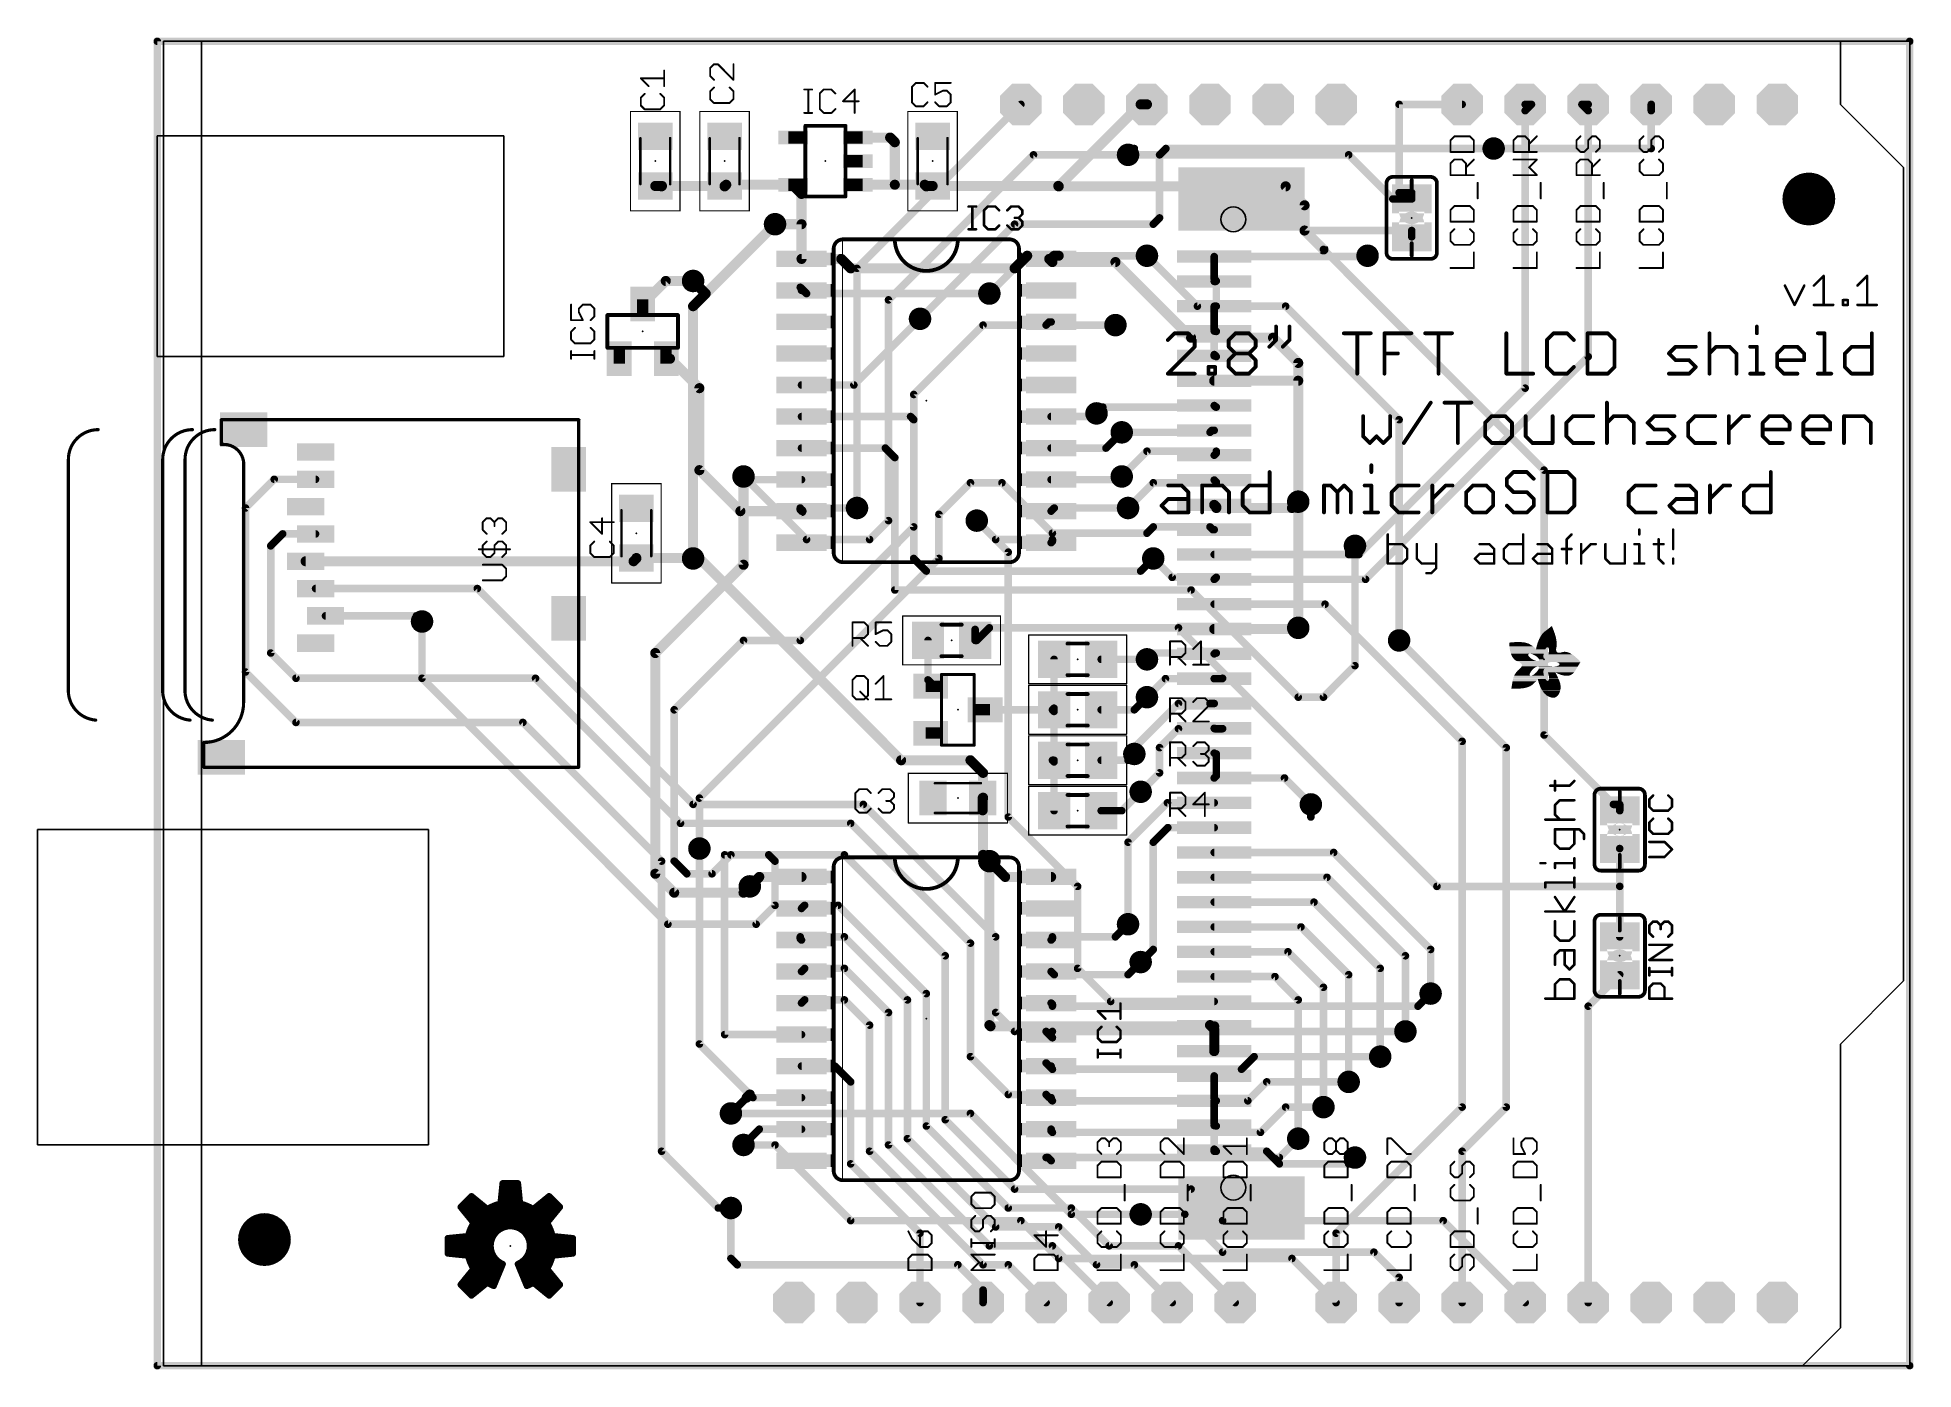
# Model space of a CAD drawing. Extents: x -5.1 to 70.5, y -0.2 to 53.5.
import ezdxf

# ---------------------------------------------------------------- set-up
doc = ezdxf.new("R2010")
doc.units = 0
for name, color, linetype in [('1', 12, 'CONTINUOUS'), ('16', 132, 'CONTINUOUS'), ('17', 110, 'CONTINUOUS'), ('18', 110, 'CONTINUOUS'), ('20', 53, 'CONTINUOUS'), ('21', 253, 'CONTINUOUS'), ('23', 53, 'CONTINUOUS'), ('25', 253, 'CONTINUOUS'), ('39', 12, 'CONTINUOUS'), ('41', 12, 'CONTINUOUS'), ('51', 253, 'CONTINUOUS')]:
    doc.layers.add(name, color=color, linetype=linetype)

# ---------------------------------------------------------------- blocks, each defined once
blk = doc.blocks.new('RECT')
blk.add_solid([(-0.5, -0.5), (0.5, -0.5), (-0.5, 0.5), (0.5, 0.5)])
blk = doc.blocks.new('OCTAGONP')
at = {"const_width": 0.5}
blk.add_lwpolyline([(-0.25, -0.1036), (-0.25, 0.1036), (-0.1036, 0.25), (0.1036, 0.25), (0.25, 0.1036), (0.25, -0.1036), (0.1036, -0.25), (-0.1036, -0.25), (-0.25, -0.1036), (-0.25, 0.1036)], dxfattribs=at)
blk = doc.blocks.new('PIE')
at = {"const_width": 0.5}
blk.add_lwpolyline([(0, -0.25, 1), (0, 0.25, 1), (0, -0.25)], format="xyb", dxfattribs=at)
blk = doc.blocks.new('ROUNDV')
at = {"const_width": 0.5}
blk.add_lwpolyline([(0, -0.25, 1), (0, 0.25, 1), (0, -0.25)], format="xyb", dxfattribs=at)

msp = doc.modelspace()

# ---------------------------------------------------------------- linework, layer by layer
at = {"layer": '1'}
for points, const_width in [([(-0.254, 0), (-0.254, 53.34)], 0.3048), ([(-0.254, 53.34), (70.358, 53.34)], 0.3048), ([(70.358, 53.34), (70.358, 0)], 0.3048), ([(36.068, 47.498), (39.37, 50.8)], 0.4064), ([(39.37, 50.8), (39.624, 50.8)], 0.4064), ([(49.784, 50.8), (52.324, 50.8)], 0.3048), ([(49.784, 47.244), (49.784, 50.8)], 0.3048), ([(59.944, 50.8), (59.944, 50.546)], 0.3048), ([(59.944, 49.022), (59.944, 50.8)], 0.3048), ([(29.276, 49.464), (27.97, 49.464)], 0.4064), ([(29.464, 49.276), (29.276, 49.464)], 0.4064), ([(29.464, 47.564), (29.464, 49.276)], 0.4064), ([(38.862, 48.768), (39.116, 49.022)], 0.3048), ([(39.116, 49.022), (39.116, 48.768)], 0.3048), ([(53.594, 49.022), (59.944, 49.022)], 0.3048), ([(39.116, 48.768), (47.752, 48.768)], 0.3048), ([(47.752, 48.768), (49.53, 46.99)], 0.3048), ([(20.05, 47.514), (19.812, 47.514)], 0.4064), ([(20.066, 47.498), (20.05, 47.514)], 0.4064), ([(20.082, 47.514), (20.066, 47.498)], 0.4064), ([(22.606, 47.514), (20.082, 47.514)], 0.4064), ([(22.672, 47.564), (22.606, 47.498)], 0.4064), ([(22.606, 47.498), (22.606, 47.514)], 0.4064), ([(25.37, 47.564), (22.672, 47.564)], 0.4064), ([(25.37, 47.528), (25.37, 47.564)], 0.4064), ([(25.7048, 47.1932), (25.37, 47.528)], 0.4064), ([(29.464, 47.564), (27.97, 47.564)], 0.4064), ([(30.668, 47.564), (29.464, 47.564)], 0.4064), ([(30.734, 47.498), (30.668, 47.564)], 0.4064), ([(30.75, 47.514), (30.734, 47.498)], 0.4064), ([(30.988, 47.514), (30.75, 47.514)], 0.4064), ([(36.052, 47.514), (30.988, 47.514)], 0.4064), ([(36.068, 47.498), (36.052, 47.514)], 0.4064), ([(45.212, 47.498), (36.068, 47.498)], 0.4064), ([(45.974, 46.736), (45.212, 47.498)], 0.4064), ([(25.7048, 44.577), (25.7048, 47.1932)], 0.4064), ([(45.974, 45.72), (45.974, 46.736)], 0.4064), ([(49.53, 46.99), (50.292, 46.99)], 0.3048), ([(50.292, 47.244), (49.784, 47.244)], 0.3048), ([(50.292, 46.99), (49.784, 46.99)], 0.3048), ([(50.292, 46.99), (50.292, 47.244)], 0.3048), ([(24.638, 45.974), (25.7048, 45.974)], 0.4064), ([(25.7048, 45.974), (25.7048, 44.577)], 0.4064), ([(46.736, 44.958), (45.974, 45.72)], 0.4064), ([(45.974, 45.72), (50.292, 45.72)], 0.3048), ([(50.292, 45.72), (50.292, 45.466)], 0.3048), ([(25.7048, 44.577), (27.305, 44.577)], 0.4064), ([(27.305, 44.577), (27.686, 44.196)], 0.4064), ([(34.29, 44.196), (34.798, 44.704)], 0.4064), ([(34.798, 44.704), (35.8902, 44.704)], 0.4064), ([(35.7632, 44.5008), (35.687, 44.577)], 0.4064), ([(35.8902, 44.704), (35.7632, 44.577)], 0.4064), ([(35.7632, 44.577), (35.7632, 44.5008)], 0.4064), ([(35.7632, 44.5008), (35.814, 44.45)], 0.4064), ([(35.814, 44.45), (38.354, 44.45)], 0.4064), ([(35.8902, 44.704), (36.068, 44.704)], 0.4064), ([(38.354, 44.45), (41.402, 41.402)], 0.4064), ([(41.656, 42.672), (39.624, 44.704)], 0.3048), ([(55.626, 36.068), (46.736, 44.958)], 0.3048), ([(20.236, 43.688), (19.304, 42.756)], 0.4064), ([(21.336, 43.688), (20.236, 43.688)], 0.4064), ([(27.686, 44.196), (34.29, 44.196)], 0.4064), ([(25.7048, 43.3832), (25.654, 43.434)], 0.3048), ([(25.7048, 43.3832), (25.7048, 43.307)], 0.3048), ([(25.908, 43.18), (25.7048, 43.3832)], 0.3048), ([(33.274, 43.18), (25.908, 43.18)], 0.3048), ([(45.212, 42.672), (41.656, 42.672)], 0.3048), ([(49.784, 38.1), (45.212, 42.672)], 0.3048), ([(27.813, 39.497), (30.48, 42.164)], 0.3048), ([(35.56, 41.91), (35.687, 42.037)], 0.3048), ([(38.354, 41.91), (35.56, 41.91)], 0.3048), ([(35.687, 42.037), (35.7632, 42.037)], 0.3048), ([(41.402, 41.402), (44.704, 41.402)], 0.4064), ([(44.704, 41.402), (45.72, 40.386)], 0.4064), ([(20.254, 40.556), (20.404, 40.556)], 0.4064), ([(20.404, 40.556), (21.59, 39.37)], 0.4064), ([(45.72, 40.386), (45.72, 34.798)], 0.4064), ([(21.59, 39.37), (21.59, 36.068)], 0.4064), ([(25.7048, 39.497), (27.813, 39.497)], 0.3048), ([(30.099, 38.227), (25.7048, 38.227)], 0.3048), ([(30.226, 38.1), (30.099, 38.227)], 0.3048), ([(30.226, 32.512), (30.226, 38.1)], 0.3048), ([(35.7632, 38.227), (37.465, 38.227)], 0.3048), ([(37.465, 38.227), (37.592, 38.354)], 0.3048), ([(49.784, 29.21), (49.784, 38.1)], 0.3048), ([(29.083, 36.957), (25.7048, 36.957)], 0.3048), ([(29.464, 36.576), (29.083, 36.957)], 0.3048), ([(35.7632, 36.957), (37.973, 36.957)], 0.3048), ([(37.973, 36.957), (38.608, 37.592)], 0.3048), ([(29.464, 31.242), (29.464, 36.576)], 0.3048), ([(3.302, 34.544), (4.458, 35.7)], 0.3048), ([(4.458, 35.7), (6.124, 35.7)], 0.3048), ([(21.59, 36.068), (23.241, 34.417)], 0.4064), ([(23.368, 35.814), (23.495, 35.687)], 0.3048), ([(23.495, 35.687), (25.7048, 35.687)], 0.3048), ([(35.7632, 35.687), (38.481, 35.687)], 0.3048), ([(38.481, 35.687), (38.608, 35.814)], 0.3048), ([(55.626, 25.4), (55.626, 36.068)], 0.3048), ([(45.72, 34.798), (45.72, 29.718)], 0.4064), ([(3.302, 27.94), (3.302, 34.544)], 0.3048), ([(23.241, 34.417), (25.7048, 34.417)], 0.4064), ([(25.654, 34.4678), (25.654, 34.544)], 0.3048), ([(25.654, 34.544), (27.94, 34.544)], 0.3048), ([(25.7048, 34.417), (25.654, 34.4678)], 0.3048), ([(32.766, 34.036), (33.528, 33.274)], 0.3048), ([(35.7632, 34.417), (35.8902, 34.544)], 0.3048), ([(35.8902, 34.544), (38.862, 34.544)], 0.3048), ([(4.318, 33.02), (4.798, 33.5)], 0.3048), ([(4.798, 33.5), (6.124, 33.5)], 0.3048), ([(33.528, 33.274), (35.814, 33.274)], 0.3048), ([(35.814, 33.1978), (35.7632, 33.147)], 0.3048), ([(35.814, 33.274), (35.814, 33.1978)], 0.3048), ([(4.318, 28.702), (4.318, 33.02)], 0.3048), ([(5.724, 32.4), (18.938, 32.4)], 0.4064), ([(18.938, 32.4), (19.05, 32.512)], 0.4064), ([(19.05, 32.512), (19.05, 32.528)], 0.4064), ([(19.05, 32.528), (21.336, 32.528)], 0.4064), ([(21.336, 32.528), (21.574, 32.528)], 0.4064), ([(21.336, 32.528), (21.336, 32.512)], 0.4064), ([(21.574, 32.528), (29.718, 24.384)], 0.4064), ([(30.226, 32.512), (30.734, 32.004)], 0.3048), ([(39.37, 32.004), (39.878, 32.512)], 0.3048), ([(48.006, 28.194), (48.006, 33.02)], 0.3048), ([(30.734, 32.004), (39.37, 32.004)], 0.3048), ([(6.124, 31.3), (12.642, 31.3)], 0.3048), ([(12.642, 31.3), (21.336, 22.606)], 0.3048), ([(29.464, 31.242), (41.402, 31.242)], 0.3048), ([(41.402, 31.242), (45.72, 26.924)], 0.3048), ([(6.524, 30.2), (10.186, 30.2)], 0.3048), ([(10.186, 30.2), (10.414, 29.972)], 0.3048), ([(32.7, 29.21), (32.7, 29.652)], 0.3048), ([(32.766, 29.21), (33.274, 29.718)], 0.3048), ([(33.274, 29.718), (40.894, 29.718)], 0.3048), ([(40.894, 29.718), (51.308, 19.304)], 0.3048), ([(5.334, 27.686), (4.318, 28.702)], 0.3048), ([(30.8, 27.62), (30.8, 29.21)], 0.3048), ([(32.7, 29.21), (32.766, 29.21)], 0.3048), ([(5.334, 25.908), (3.302, 27.94)], 0.3048), ([(35.88, 26.482), (35.88, 28.448)], 0.3048), ([(37.78, 28.448), (39.624, 28.448)], 0.3048), ([(46.736, 26.924), (48.006, 28.194)], 0.3048), ([(5.334, 27.686), (14.986, 27.686)], 0.3048), ([(14.986, 27.686), (20.828, 21.844)], 0.3048), ([(30.988, 27.432), (30.8, 27.62)], 0.3048), ([(30.904, 27.366), (30.922, 27.366)], 0.3048), ([(30.922, 27.366), (30.988, 27.432)], 0.3048), ([(35.814, 26.416), (33.104, 26.416)], 0.3048), ([(35.814, 26.416), (35.88, 26.482)], 0.3048), ([(35.814, 26.416), (35.88, 26.416)], 0.3048), ([(35.88, 26.35), (35.814, 26.416)], 0.3048), ([(35.88, 24.384), (35.88, 26.35)], 0.3048), ([(37.78, 26.416), (39.116, 26.416)], 0.3048), ([(39.116, 26.416), (39.624, 26.924)], 0.3048), ([(39.624, 26.924), (39.558, 26.924)], 0.3048), ([(45.72, 26.924), (46.736, 26.924)], 0.3048), ([(14.478, 25.908), (5.334, 25.908)], 0.3048), ([(20.066, 20.32), (14.478, 25.908)], 0.3048), ([(58.42, 22.606), (55.626, 25.4)], 0.3048), ([(29.718, 24.384), (32.512, 24.384)], 0.4064), ([(32.512, 24.384), (33.02, 23.876)], 0.4064), ([(35.814, 24.384), (35.88, 24.384)], 0.3048), ([(35.88, 24.318), (35.814, 24.384)], 0.3048), ([(35.88, 22.352), (35.88, 24.318)], 0.3048), ([(37.78, 24.384), (38.862, 24.384)], 0.3048), ([(38.862, 24.384), (39.116, 24.638)], 0.3048), ([(33.02, 23.876), (33.02, 22.876)], 0.4064), ([(21.336, 22.606), (28.194, 22.606)], 0.3048), ([(28.194, 22.606), (33.528, 17.272)], 0.3048), ([(33.02, 22.876), (33.004, 22.86)], 0.4064), ([(33.004, 22.86), (33.004, 22.368)], 0.4064), ([(33.004, 22.86), (33.02, 22.844)], 0.4064), ([(33.02, 22.844), (33.02, 20.574)], 0.4064), ([(38.608, 22.352), (39.37, 23.114)], 0.3048), ([(46.228, 22.606), (46.228, 22.098)], 0.3048), ([(58.674, 22.606), (58.42, 22.606)], 0.3048), ([(58.674, 22.352), (58.674, 22.606)], 0.3048), ([(20.828, 21.844), (27.686, 21.844)], 0.3048), ([(27.686, 21.844), (32.512, 17.018)], 0.3048), ([(37.78, 22.352), (38.608, 22.352)], 0.3048), ([(58.674, 20.828), (58.674, 22.352)], 0.3048), ([(20.066, 8.636), (20.066, 20.32)], 0.3048), ([(21.59, 12.954), (21.59, 20.828)], 0.3048), ([(22.606, 13.335), (22.606, 20.574)], 0.3048), ([(22.606, 20.574), (27.432, 20.574)], 0.3048), ([(27.432, 20.574), (31.496, 16.51)], 0.3048), ([(33.02, 20.574), (33.274, 20.32)], 0.4064), ([(33.274, 20.32), (33.909, 19.685)], 0.4064), ([(58.674, 19.304), (58.674, 20.828)], 0.3048), ([(23.622, 19.304), (24.003, 19.685)], 0.4064), ([(24.003, 19.685), (25.7048, 19.685)], 0.4064), ([(33.909, 19.685), (35.7632, 19.685)], 0.4064), ([(51.308, 19.304), (58.674, 19.304)], 0.3048), ([(58.674, 19.304), (58.674, 17.272)], 0.3048), ([(25.8318, 18.542), (25.7048, 18.415)], 0.3048), ([(27.178, 18.542), (25.8318, 18.542)], 0.3048), ([(30.734, 14.986), (27.178, 18.542)], 0.3048), ([(25.654, 17.272), (25.654, 17.1958)], 0.3048), ([(27.432, 17.272), (25.654, 17.272)], 0.3048), ([(29.972, 14.732), (27.432, 17.272)], 0.3048), ([(33.528, 17.272), (33.528, 14.224)], 0.3048), ([(35.814, 17.1958), (35.814, 17.272)], 0.3048), ([(35.814, 17.272), (38.354, 17.272)], 0.3048), ([(38.354, 17.272), (38.862, 17.78)], 0.3048), ([(25.654, 17.1958), (25.7048, 17.145)], 0.3048), ([(31.496, 16.51), (31.496, 9.906)], 0.3048), ([(32.512, 17.018), (32.512, 12.446)], 0.3048), ([(35.7632, 17.145), (35.814, 17.1958)], 0.3048), ([(25.8318, 16.002), (25.7048, 15.875)], 0.3048), ([(27.432, 16.002), (25.8318, 16.002)], 0.3048), ([(29.21, 14.224), (27.432, 16.002)], 0.3048), ([(35.7632, 15.875), (35.8902, 15.748)], 0.3048), ([(35.8902, 15.748), (38.862, 15.748)], 0.3048), ([(38.862, 15.748), (39.37, 16.256)], 0.3048), ([(57.404, 14.478), (58.674, 15.748)], 0.3048), ([(30.734, 9.652), (30.734, 14.986)], 0.3048), ([(50.546, 14.478), (51.054, 14.986)], 0.3048), ([(25.8318, 14.732), (25.7048, 14.605)], 0.3048), ([(27.432, 14.732), (25.8318, 14.732)], 0.3048), ([(28.448, 13.716), (27.432, 14.732)], 0.3048), ([(29.21, 8.89), (29.21, 14.224)], 0.3048), ([(29.972, 9.144), (29.972, 14.732)], 0.3048), ([(33.528, 14.224), (34.29, 13.462)], 0.3048), ([(35.7632, 14.605), (35.814, 14.5542)], 0.3048), ([(35.814, 14.5542), (35.814, 14.478)], 0.3048), ([(35.814, 14.478), (50.546, 14.478)], 0.3048), ([(57.404, 2.54), (57.404, 14.478)], 0.3048), ([(28.448, 8.636), (28.448, 13.716)], 0.3048), ([(34.29, 13.462), (35.56, 13.462)], 0.3048), ([(35.56, 13.462), (35.7632, 13.2588)], 0.3048), ([(35.7632, 13.4112), (35.814, 13.462)], 0.3048), ([(35.814, 13.462), (50.038, 13.462)], 0.3048), ([(23.622, 10.922), (21.59, 12.954)], 0.3048), ([(22.606, 13.335), (25.7048, 13.335)], 0.3048), ([(35.7632, 13.335), (35.7632, 13.4112)], 0.3048), ([(35.7632, 13.2588), (35.7632, 13.335)], 0.3048), ([(35.7632, 13.2588), (35.814, 13.208)], 0.3048), ([(27.051, 12.065), (25.7048, 12.065)], 0.3048), ([(27.686, 11.43), (27.051, 12.065)], 0.3048), ([(32.512, 12.446), (34.036, 10.922)], 0.3048), ([(35.687, 12.065), (35.56, 12.192)], 0.3048), ([(35.7632, 12.065), (35.687, 12.065)], 0.3048), ([(35.687, 12.065), (35.814, 11.938)], 0.3048), ([(43.434, 11.938), (43.942, 12.446)], 0.3048), ([(43.942, 12.446), (49.022, 12.446)], 0.3048), ([(27.686, 8.128), (27.686, 11.43)], 0.3048), ([(35.814, 11.938), (43.434, 11.938)], 0.3048), ([(43.688, 10.668), (44.45, 11.43)], 0.3048), ([(44.45, 11.43), (47.752, 11.43)], 0.3048), ([(22.86, 10.16), (23.495, 10.795)], 0.3048), ([(23.495, 10.795), (23.622, 10.922)], 0.4064), ([(23.622, 10.922), (23.749, 10.795)], 0.3048), ([(23.749, 10.795), (25.7048, 10.795)], 0.3048), ([(34.036, 10.922), (35.56, 10.922)], 0.3048), ([(35.56, 10.922), (35.687, 10.795)], 0.3048), ([(35.687, 10.795), (35.7632, 10.795)], 0.3048), ([(35.7632, 10.795), (35.7632, 10.7188)], 0.3048), ([(35.7632, 10.7188), (35.814, 10.668)], 0.3048), ([(35.814, 10.668), (43.688, 10.668)], 0.3048), ([(31.496, 9.906), (34.29, 7.112)], 0.3048), ([(44.196, 9.398), (45.212, 10.414)], 0.3048), ([(45.212, 10.414), (46.736, 10.414)], 0.3048), ([(23.368, 8.89), (24.003, 9.525)], 0.3048), ([(24.003, 9.525), (25.7048, 9.525)], 0.3048), ([(29.972, 9.144), (33.528, 5.588)], 0.3048), ([(30.734, 9.652), (34.036, 6.35)], 0.3048), ([(35.7632, 9.525), (35.7632, 9.4488)], 0.3048), ([(35.7632, 9.4488), (35.814, 9.398)], 0.3048), ([(35.814, 9.398), (44.196, 9.398)], 0.3048), ([(44.958, 8.382), (45.72, 9.144)], 0.3048), ([(22.352, 6.35), (20.066, 8.636)], 0.3048), ([(28.448, 8.636), (33.02, 4.064)], 0.3048), ([(29.21, 8.89), (33.274, 4.826)], 0.3048), ([(35.6362, 8.382), (35.56, 8.382)], 0.3048), ([(35.7632, 8.255), (35.6362, 8.382)], 0.3048), ([(35.6362, 8.382), (44.958, 8.382)], 0.3048), ([(48.006, 8.382), (48.006, 8.636)], 0.3048), ([(30.48, 5.334), (27.686, 8.128)], 0.3048), ([(34.29, 7.112), (41.402, 7.112)], 0.3048), ([(41.402, 7.112), (42.672, 5.842)], 0.3048), ([(22.86, 6.35), (22.352, 6.35)], 0.3048), ([(34.036, 6.35), (36.576, 6.35)], 0.3048), ([(36.576, 6.35), (38.1, 4.826)], 0.3048), ([(39.37, 6.096), (41.148, 6.096)], 0.3048), ([(41.148, 6.096), (42.672, 4.572)], 0.3048), ([(30.48, 2.54), (30.48, 5.334)], 0.3048), ([(33.528, 5.588), (36.068, 5.588)], 0.3048), ([(36.068, 5.588), (37.592, 4.064)], 0.3048), ([(42.672, 5.842), (51.562, 5.842)], 0.3048), ([(51.562, 5.842), (54.864, 2.54)], 0.3048), ([(33.274, 4.826), (35.814, 4.826)], 0.3048), ([(35.814, 4.826), (38.1, 2.54)], 0.3048), ([(38.1, 4.826), (40.894, 4.826)], 0.3048), ([(40.894, 4.826), (43.18, 2.54)], 0.3048), ([(42.672, 4.572), (48.768, 4.572)], 0.3048), ([(48.768, 4.572), (49.784, 3.556)], 0.3048), ([(33.02, 4.064), (34.036, 4.064)], 0.3048), ([(34.036, 4.064), (35.56, 2.54)], 0.3048), ([(37.592, 4.064), (39.116, 4.064)], 0.3048), ([(39.116, 4.064), (40.64, 2.54)], 0.3048), ([(49.784, 3.556), (49.784, 2.54)], 0.3048), ([(70.358, 0), (-0.254, 0)], 0.3048)]:
    msp.add_lwpolyline(points, dxfattribs=dict(at, const_width=const_width))
for points, const_width in [([(-0.1778, 53.34, 1), (-0.3302, 53.34)], 0.1524), ([(-0.254, 53.4162, 1), (-0.254, 53.2638)], 0.1524), ([(70.4342, 53.34, 1), (70.2818, 53.34)], 0.1524), ([(70.358, 53.2638, 1), (70.358, 53.4162)], 0.1524), ([(39.37, 50.9016, 1), (39.37, 50.6984)], 0.2032), ([(39.4418, 50.7282, 1), (39.2982, 50.8718)], 0.2032), ([(39.624, 50.6984, 1), (39.624, 50.9016)], 0.2032), ([(49.784, 50.8762, 1), (49.784, 50.7238)], 0.1524), ([(49.8602, 50.8, 1), (49.7078, 50.8)], 0.1524), ([(52.324, 50.7238, 1), (52.324, 50.8762)], 0.1524), ([(60.0202, 50.8, 1), (59.8678, 50.8)], 0.1524), ([(60.0202, 50.8, 1), (59.8678, 50.8)], 0.1524), ([(59.8678, 50.546, 1), (60.0202, 50.546)], 0.1524), ([(27.97, 49.5656, 1), (27.97, 49.3624)], 0.2032), ([(29.3478, 49.5358, 1), (29.2042, 49.3922)], 0.2032), ([(29.276, 49.3624, 1), (29.276, 49.5656)], 0.2032), ([(29.5656, 49.276, 1), (29.3624, 49.276)], 0.2032), ([(29.3922, 49.2042, 1), (29.5358, 49.3478)], 0.2032), ([(39.1922, 49.022, 1), (39.0398, 49.022)], 0.1524), ([(39.1699, 48.9681, 1), (39.0621, 49.0759)], 0.1524), ([(53.594, 49.0982, 1), (53.594, 48.9458)], 0.1524), ([(59.944, 48.9458, 1), (59.944, 49.0982)], 0.1524), ([(38.8081, 48.8219, 1), (38.9159, 48.7141)], 0.1524), ([(39.116, 48.8442, 1), (39.116, 48.6918)], 0.1524), ([(39.0398, 48.768, 1), (39.1922, 48.768)], 0.1524), ([(47.8059, 48.8219, 1), (47.6981, 48.7141)], 0.1524), ([(47.752, 48.6918, 1), (47.752, 48.8442)], 0.1524), ([(59.8678, 49.022, 1), (60.0202, 49.022)], 0.1524), ([(19.812, 47.6156, 1), (19.812, 47.4124)], 0.2032), ([(20.1218, 47.5858, 1), (19.9782, 47.4422)], 0.2032), ([(19.9942, 47.5698, 1), (20.1378, 47.4262)], 0.2032), ([(20.082, 47.6156, 1), (20.082, 47.4124)], 0.2032), ([(19.9942, 47.4262, 1), (20.1378, 47.5698)], 0.2032), ([(20.1538, 47.4422, 1), (20.0102, 47.5858)], 0.2032), ([(20.05, 47.4124, 1), (20.05, 47.6156)], 0.2032), ([(22.7076, 47.514, 1), (22.5044, 47.514)], 0.2032), ([(22.5342, 47.5698, 1), (22.6778, 47.4262)], 0.2032), ([(22.672, 47.6656, 1), (22.672, 47.4624)], 0.2032), ([(22.7438, 47.4922, 1), (22.6002, 47.6358)], 0.2032), ([(22.606, 47.4124, 1), (22.606, 47.6156)], 0.2032), ([(25.4716, 47.564, 1), (25.2684, 47.564)], 0.2032), ([(25.2684, 47.528, 1), (25.4716, 47.528)], 0.2032), ([(25.4418, 47.5998, 1), (25.2982, 47.4562)], 0.2032), ([(25.37, 47.4624, 1), (25.37, 47.6656)], 0.2032), ([(27.97, 47.6656, 1), (27.97, 47.4624)], 0.2032), ([(29.464, 47.6656, 1), (29.464, 47.4624)], 0.2032), ([(29.3624, 47.564, 1), (29.5656, 47.564)], 0.2032), ([(29.464, 47.4624, 1), (29.464, 47.6656)], 0.2032), ([(30.7398, 47.6358, 1), (30.5962, 47.4922)], 0.2032), ([(30.6622, 47.5698, 1), (30.8058, 47.4262)], 0.2032), ([(30.75, 47.6156, 1), (30.75, 47.4124)], 0.2032), ([(30.6622, 47.4262, 1), (30.8058, 47.5698)], 0.2032), ([(30.668, 47.4624, 1), (30.668, 47.6656)], 0.2032), ([(30.8218, 47.4422, 1), (30.6782, 47.5858)], 0.2032), ([(30.988, 47.6156, 1), (30.988, 47.4124)], 0.2032), ([(30.988, 47.4124, 1), (30.988, 47.6156)], 0.2032), ([(36.1238, 47.5858, 1), (35.9802, 47.4422)], 0.2032), ([(36.068, 47.5996, 1), (36.068, 47.3964)], 0.2032), ([(35.9962, 47.5698, 1), (36.1398, 47.4262)], 0.2032), ([(35.9962, 47.4262, 1), (36.1398, 47.5698)], 0.2032), ([(36.052, 47.4124, 1), (36.052, 47.6156)], 0.2032), ([(45.2838, 47.5698, 1), (45.1402, 47.4262)], 0.2032), ([(45.212, 47.3964, 1), (45.212, 47.5996)], 0.2032), ([(22.5044, 47.498, 1), (22.7076, 47.498)], 0.2032), ([(25.8064, 47.1932, 1), (25.6032, 47.1932)], 0.2032), ([(25.633, 47.1214, 1), (25.7766, 47.265)], 0.2032), ([(46.0756, 46.736, 1), (45.8724, 46.736)], 0.2032), ([(45.9022, 46.6642, 1), (46.0458, 46.8078)], 0.2032), ([(49.53, 47.0662, 1), (49.53, 46.9138)], 0.1524), ([(49.4761, 46.9361, 1), (49.5839, 47.0439)], 0.1524), ([(49.784, 47.3202, 1), (49.784, 47.1678)], 0.1524), ([(49.7078, 47.244, 1), (49.8602, 47.244)], 0.1524), ([(49.784, 47.0662, 1), (49.784, 46.9138)], 0.1524), ([(50.3682, 47.244, 1), (50.2158, 47.244)], 0.1524), ([(50.2158, 46.99, 1), (50.3682, 46.99)], 0.1524), ([(50.292, 47.1678, 1), (50.292, 47.3202)], 0.1524), ([(50.292, 46.9138, 1), (50.292, 47.0662)], 0.1524), ([(50.292, 46.9138, 1), (50.292, 47.0662)], 0.1524), ([(24.638, 46.0756, 1), (24.638, 45.8724)], 0.2032), ([(25.8064, 45.974, 1), (25.6032, 45.974)], 0.2032), ([(25.7048, 45.8724, 1), (25.7048, 46.0756)], 0.2032), ([(45.8724, 45.72, 1), (46.0756, 45.72)], 0.2032), ([(46.0458, 45.7918, 1), (45.9022, 45.6482)], 0.2032), ([(45.974, 45.7962, 1), (45.974, 45.6438)], 0.1524), ([(50.3682, 45.72, 1), (50.2158, 45.72)], 0.1524), ([(50.2158, 45.466, 1), (50.3682, 45.466)], 0.1524), ([(50.292, 45.6438, 1), (50.292, 45.7962)], 0.1524), ([(25.7048, 44.6786, 1), (25.7048, 44.4754)], 0.2032), ([(25.6032, 44.577, 1), (25.8064, 44.577)], 0.2032), ([(25.6032, 44.577, 1), (25.8064, 44.577)], 0.2032), ([(27.3768, 44.6488, 1), (27.2332, 44.5052)], 0.2032), ([(27.305, 44.4754, 1), (27.305, 44.6786)], 0.2032), ([(34.798, 44.8056, 1), (34.798, 44.6024)], 0.2032), ([(34.8698, 44.6322, 1), (34.7262, 44.7758)], 0.2032), ([(35.7588, 44.6488, 1), (35.6152, 44.5052)], 0.2032), ([(35.8648, 44.577, 1), (35.6616, 44.577)], 0.2032), ([(35.6616, 44.5008, 1), (35.8648, 44.5008)], 0.2032), ([(35.6914, 44.6488, 1), (35.835, 44.5052)], 0.2032), ([(35.835, 44.5726, 1), (35.6914, 44.429)], 0.2032), ([(35.6914, 44.429, 1), (35.835, 44.5726)], 0.2032), ([(35.814, 44.5516, 1), (35.814, 44.3484)], 0.2032), ([(35.7422, 44.3782, 1), (35.8858, 44.5218)], 0.2032), ([(35.8902, 44.8056, 1), (35.8902, 44.6024)], 0.2032), ([(35.962, 44.6322, 1), (35.8184, 44.7758)], 0.2032), ([(35.8902, 44.6024, 1), (35.8902, 44.8056)], 0.2032), ([(36.068, 44.6024, 1), (36.068, 44.8056)], 0.2032), ([(38.4258, 44.5218, 1), (38.2822, 44.3782)], 0.2032), ([(38.354, 44.3484, 1), (38.354, 44.5516)], 0.2032), ([(39.6779, 44.7579, 1), (39.5701, 44.6501)], 0.1524), ([(46.6642, 44.8862, 1), (46.8078, 45.0298)], 0.2032), ([(46.7899, 45.0119, 1), (46.6821, 44.9041)], 0.1524), ([(20.236, 43.7896, 1), (20.236, 43.5864)], 0.2032), ([(20.3078, 43.6162, 1), (20.1642, 43.7598)], 0.2032), ([(21.336, 43.5864, 1), (21.336, 43.7896)], 0.2032), ([(27.686, 44.2976, 1), (27.686, 44.0944)], 0.2032), ([(27.6142, 44.1242, 1), (27.7578, 44.2678)], 0.2032), ([(34.2182, 44.2678, 1), (34.3618, 44.1242)], 0.2032), ([(34.29, 44.0944, 1), (34.29, 44.2976)], 0.2032), ([(25.7079, 43.4879, 1), (25.6001, 43.3801)], 0.1524), ([(25.781, 43.3832, 1), (25.6286, 43.3832)], 0.1524), ([(25.7587, 43.4371, 1), (25.6509, 43.3293)], 0.1524), ([(25.6286, 43.307, 1), (25.781, 43.307)], 0.1524), ([(25.6509, 43.3293, 1), (25.7587, 43.4371)], 0.1524), ([(25.908, 43.2562, 1), (25.908, 43.1038)], 0.1524), ([(25.8541, 43.1261, 1), (25.9619, 43.2339)], 0.1524), ([(33.274, 43.1038, 1), (33.274, 43.2562)], 0.1524), ([(19.2322, 42.8278, 1), (19.3758, 42.6842)], 0.2032), ([(41.656, 42.7482, 1), (41.656, 42.5958)], 0.1524), ([(41.6021, 42.6181, 1), (41.7099, 42.7259)], 0.1524), ([(45.2659, 42.7259, 1), (45.1581, 42.6181)], 0.1524), ([(45.212, 42.5958, 1), (45.212, 42.7482)], 0.1524), ([(30.5339, 42.1101, 1), (30.4261, 42.2179)], 0.1524), ([(35.56, 41.9862, 1), (35.56, 41.8338)], 0.1524), ([(35.5061, 41.9639, 1), (35.6139, 41.8561)], 0.1524), ([(35.687, 42.1132, 1), (35.687, 41.9608)], 0.1524), ([(35.7409, 41.9831, 1), (35.6331, 42.0909)], 0.1524), ([(35.7632, 41.9608, 1), (35.7632, 42.1132)], 0.1524), ([(38.354, 41.8338, 1), (38.354, 41.9862)], 0.1524), ([(41.402, 41.5036, 1), (41.402, 41.3004)], 0.2032), ([(41.3302, 41.3302, 1), (41.4738, 41.4738)], 0.2032), ([(44.7758, 41.4738, 1), (44.6322, 41.3302)], 0.2032), ([(44.704, 41.3004, 1), (44.704, 41.5036)], 0.2032), ([(20.254, 40.6576, 1), (20.254, 40.4544)], 0.2032), ([(20.4758, 40.6278, 1), (20.3322, 40.4842)], 0.2032), ([(20.404, 40.4544, 1), (20.404, 40.6576)], 0.2032), ([(45.8216, 40.386, 1), (45.6184, 40.386)], 0.2032), ([(45.6482, 40.3142, 1), (45.7918, 40.4578)], 0.2032), ([(21.6916, 39.37, 1), (21.4884, 39.37)], 0.2032), ([(21.5182, 39.2982, 1), (21.6618, 39.4418)], 0.2032), ([(25.7048, 39.5732, 1), (25.7048, 39.4208)], 0.1524), ([(27.7591, 39.5509, 1), (27.8669, 39.4431)], 0.1524), ([(27.813, 39.4208, 1), (27.813, 39.5732)], 0.1524), ([(25.7048, 38.3032, 1), (25.7048, 38.1508)], 0.1524), ([(30.1529, 38.2809, 1), (30.0451, 38.1731)], 0.1524), ([(30.099, 38.1508, 1), (30.099, 38.3032)], 0.1524), ([(30.3022, 38.1, 1), (30.1498, 38.1)], 0.1524), ([(30.1721, 38.0461, 1), (30.2799, 38.1539)], 0.1524), ([(35.7632, 38.3032, 1), (35.7632, 38.1508)], 0.1524), ([(37.4111, 38.2809, 1), (37.5189, 38.1731)], 0.1524), ([(37.465, 38.1508, 1), (37.465, 38.3032)], 0.1524), ([(37.6459, 38.3001, 1), (37.5381, 38.4079)], 0.1524), ([(49.8602, 38.1, 1), (49.7078, 38.1)], 0.1524), ([(49.7301, 38.0461, 1), (49.8379, 38.1539)], 0.1524), ([(25.7048, 37.0332, 1), (25.7048, 36.8808)], 0.1524), ([(29.1369, 37.0109, 1), (29.0291, 36.9031)], 0.1524), ([(29.083, 36.8808, 1), (29.083, 37.0332)], 0.1524), ([(35.7632, 37.0332, 1), (35.7632, 36.8808)], 0.1524), ([(37.9191, 37.0109, 1), (38.0269, 36.9031)], 0.1524), ([(37.973, 36.8808, 1), (37.973, 37.0332)], 0.1524), ([(38.6619, 37.5381, 1), (38.5541, 37.6459)], 0.1524), ([(29.5402, 36.576, 1), (29.3878, 36.576)], 0.1524), ([(29.4101, 36.5221, 1), (29.5179, 36.6299)], 0.1524), ([(4.458, 35.7762, 1), (4.458, 35.6238)], 0.1524), ([(4.5119, 35.6461, 1), (4.4041, 35.7539)], 0.1524), ([(6.124, 35.6238, 1), (6.124, 35.7762)], 0.1524), ([(21.4884, 36.068, 1), (21.6916, 36.068)], 0.2032), ([(21.6618, 36.1398, 1), (21.5182, 35.9962)], 0.2032), ([(23.4219, 35.8679, 1), (23.3141, 35.7601)], 0.1524), ([(23.495, 35.7632, 1), (23.495, 35.6108)], 0.1524), ([(23.4411, 35.6331, 1), (23.5489, 35.7409)], 0.1524), ([(25.7048, 35.6108, 1), (25.7048, 35.7632)], 0.1524), ([(35.7632, 35.7632, 1), (35.7632, 35.6108)], 0.1524), ([(38.4271, 35.7409, 1), (38.5349, 35.6331)], 0.1524), ([(38.481, 35.6108, 1), (38.481, 35.7632)], 0.1524), ([(38.6619, 35.7601, 1), (38.5541, 35.8679)], 0.1524), ([(55.7022, 36.068, 1), (55.5498, 36.068)], 0.1524), ([(55.5721, 36.0141, 1), (55.6799, 36.1219)], 0.1524), ([(45.8216, 34.798, 1), (45.6184, 34.798)], 0.2032), ([(45.6184, 34.798, 1), (45.8216, 34.798)], 0.2032), ([(3.3782, 34.544, 1), (3.2258, 34.544)], 0.1524), ([(3.2481, 34.5979, 1), (3.3559, 34.4901)], 0.1524), ([(23.241, 34.5186, 1), (23.241, 34.3154)], 0.2032), ([(23.1692, 34.3452, 1), (23.3128, 34.4888)], 0.2032), ([(25.7302, 34.544, 1), (25.5778, 34.544)], 0.1524), ([(25.654, 34.6202, 1), (25.654, 34.4678)], 0.1524), ([(25.7079, 34.5217, 1), (25.6001, 34.4139)], 0.1524), ([(25.5778, 34.4678, 1), (25.7302, 34.4678)], 0.1524), ([(25.6509, 34.3631, 1), (25.7587, 34.4709)], 0.1524), ([(25.7048, 34.3154, 1), (25.7048, 34.5186)], 0.2032), ([(27.94, 34.4678, 1), (27.94, 34.6202)], 0.1524), ([(32.8199, 34.0899, 1), (32.7121, 33.9821)], 0.1524), ([(35.7093, 34.4709, 1), (35.8171, 34.3631)], 0.1524), ([(35.8902, 34.6202, 1), (35.8902, 34.4678)], 0.1524), ([(35.9441, 34.4901, 1), (35.8363, 34.5979)], 0.1524), ([(38.862, 34.4678, 1), (38.862, 34.6202)], 0.1524), ([(4.798, 33.5762, 1), (4.798, 33.4238)], 0.1524), ([(4.8519, 33.4461, 1), (4.7441, 33.5539)], 0.1524), ([(6.124, 33.4238, 1), (6.124, 33.5762)], 0.1524), ([(33.528, 33.3502, 1), (33.528, 33.1978)], 0.1524), ([(33.4741, 33.2201, 1), (33.5819, 33.3279)], 0.1524), ([(35.7093, 33.2009, 1), (35.8171, 33.0931)], 0.1524), ([(35.8902, 33.274, 1), (35.7378, 33.274)], 0.1524), ([(35.7378, 33.1978, 1), (35.8902, 33.1978)], 0.1524), ([(35.8679, 33.1439, 1), (35.7601, 33.2517)], 0.1524), ([(35.814, 33.1978, 1), (35.814, 33.3502)], 0.1524), ([(4.3942, 33.02, 1), (4.2418, 33.02)], 0.1524), ([(4.2641, 33.0739, 1), (4.3719, 32.9661)], 0.1524), ([(5.724, 32.5016, 1), (5.724, 32.2984)], 0.2032), ([(18.8662, 32.4718, 1), (19.0098, 32.3282)], 0.2032), ([(18.938, 32.2984, 1), (18.938, 32.5016)], 0.2032), ([(19.1516, 32.528, 1), (18.9484, 32.528)], 0.2032), ([(19.05, 32.6296, 1), (19.05, 32.4264)], 0.2032), ([(18.9484, 32.512, 1), (19.1516, 32.512)], 0.2032), ([(19.1218, 32.4402, 1), (18.9782, 32.5838)], 0.2032), ([(21.336, 32.6296, 1), (21.336, 32.4264)], 0.2032), ([(21.4376, 32.528, 1), (21.2344, 32.528)], 0.2032), ([(21.2344, 32.512, 1), (21.4376, 32.512)], 0.2032), ([(21.336, 32.4264, 1), (21.336, 32.6296)], 0.2032), ([(21.6458, 32.5998, 1), (21.5022, 32.4562)], 0.2032), ([(21.574, 32.4264, 1), (21.574, 32.6296)], 0.2032), ([(30.2799, 32.5659, 1), (30.1721, 32.4581)], 0.1524), ([(30.1498, 32.512, 1), (30.3022, 32.512)], 0.1524), ([(39.9319, 32.4581, 1), (39.8241, 32.5659)], 0.1524), ([(48.0822, 33.02, 1), (47.9298, 33.02)], 0.1524), ([(30.734, 32.0802, 1), (30.734, 31.9278)], 0.1524), ([(30.6801, 31.9501, 1), (30.7879, 32.0579)], 0.1524), ([(39.3161, 32.0579, 1), (39.4239, 31.9501)], 0.1524), ([(39.37, 31.9278, 1), (39.37, 32.0802)], 0.1524), ([(6.124, 31.3762, 1), (6.124, 31.2238)], 0.1524), ([(12.6959, 31.3539, 1), (12.5881, 31.2461)], 0.1524), ([(12.642, 31.2238, 1), (12.642, 31.3762)], 0.1524), ([(29.464, 31.3182, 1), (29.464, 31.1658)], 0.1524), ([(29.3878, 31.242, 1), (29.5402, 31.242)], 0.1524), ([(41.4559, 31.2959, 1), (41.3481, 31.1881)], 0.1524), ([(41.402, 31.1658, 1), (41.402, 31.3182)], 0.1524), ([(6.524, 30.2762, 1), (6.524, 30.1238)], 0.1524), ([(10.2399, 30.2539, 1), (10.1321, 30.1461)], 0.1524), ([(10.186, 30.1238, 1), (10.186, 30.2762)], 0.1524), ([(10.3601, 29.9181, 1), (10.4679, 30.0259)], 0.1524), ([(32.7762, 29.652, 1), (32.6238, 29.652)], 0.1524), ([(33.274, 29.7942, 1), (33.274, 29.6418)], 0.1524), ([(33.3279, 29.6641, 1), (33.2201, 29.7719)], 0.1524), ([(40.9479, 29.7719, 1), (40.8401, 29.6641)], 0.1524), ([(40.894, 29.6418, 1), (40.894, 29.7942)], 0.1524), ([(45.6184, 29.718, 1), (45.8216, 29.718)], 0.2032), ([(4.3719, 28.7559, 1), (4.2641, 28.6481)], 0.1524), ([(4.2418, 28.702, 1), (4.3942, 28.702)], 0.1524), ([(30.8762, 29.21, 1), (30.7238, 29.21)], 0.1524), ([(32.7, 29.2862, 1), (32.7, 29.1338)], 0.1524), ([(32.6238, 29.21, 1), (32.7762, 29.21)], 0.1524), ([(32.7121, 29.2639, 1), (32.8199, 29.1561)], 0.1524), ([(32.766, 29.1338, 1), (32.766, 29.2862)], 0.1524), ([(49.7078, 29.21, 1), (49.8602, 29.21)], 0.1524), ([(3.3559, 27.9939, 1), (3.2481, 27.8861)], 0.1524), ([(3.2258, 27.94, 1), (3.3782, 27.94)], 0.1524), ([(35.9562, 28.448, 1), (35.8038, 28.448)], 0.1524), ([(37.78, 28.5242, 1), (37.78, 28.3718)], 0.1524), ([(39.624, 28.3718, 1), (39.624, 28.5242)], 0.1524), ([(47.9298, 28.194, 1), (48.0822, 28.194)], 0.1524), ([(48.0599, 28.1401, 1), (47.9521, 28.2479)], 0.1524), ([(5.334, 27.7622, 1), (5.334, 27.6098)], 0.1524), ([(5.2801, 27.6321, 1), (5.3879, 27.7399)], 0.1524), ([(15.0399, 27.7399, 1), (14.9321, 27.6321)], 0.1524), ([(14.986, 27.6098, 1), (14.986, 27.7622)], 0.1524), ([(30.8539, 27.6739, 1), (30.7461, 27.5661)], 0.1524), ([(30.7238, 27.62, 1), (30.8762, 27.62)], 0.1524), ([(30.904, 27.4422, 1), (30.904, 27.2898)], 0.1524), ([(30.8681, 27.4199, 1), (30.9759, 27.3121)], 0.1524), ([(30.922, 27.2898, 1), (30.922, 27.4422)], 0.1524), ([(31.0419, 27.3781, 1), (30.9341, 27.4859)], 0.1524), ([(30.9341, 27.3781, 1), (31.0419, 27.4859)], 0.1524), ([(33.104, 26.4922, 1), (33.104, 26.3398)], 0.1524), ([(35.814, 26.4922, 1), (35.814, 26.3398)], 0.1524), ([(35.8679, 26.4699, 1), (35.7601, 26.3621)], 0.1524), ([(35.7601, 26.4699, 1), (35.8679, 26.3621)], 0.1524), ([(35.8038, 26.482, 1), (35.9562, 26.482)], 0.1524), ([(35.9562, 26.35, 1), (35.8038, 26.35)], 0.1524), ([(35.814, 26.3398, 1), (35.814, 26.4922)], 0.1524), ([(35.9339, 26.4281, 1), (35.8261, 26.5359)], 0.1524), ([(35.8261, 26.2961, 1), (35.9339, 26.4039)], 0.1524), ([(35.88, 26.3398, 1), (35.88, 26.4922)], 0.1524), ([(37.78, 26.4922, 1), (37.78, 26.3398)], 0.1524), ([(39.0621, 26.4699, 1), (39.1699, 26.3621)], 0.1524), ([(39.116, 26.3398, 1), (39.116, 26.4922)], 0.1524), ([(39.558, 27.0002, 1), (39.558, 26.8478)], 0.1524), ([(39.6779, 26.8701, 1), (39.5701, 26.9779)], 0.1524), ([(39.624, 26.8478, 1), (39.624, 27.0002)], 0.1524), ([(45.72, 27.0002, 1), (45.72, 26.8478)], 0.1524), ([(45.6661, 26.8701, 1), (45.7739, 26.9779)], 0.1524), ([(46.6821, 26.9779, 1), (46.7899, 26.8701)], 0.1524), ([(46.736, 26.8478, 1), (46.736, 27.0002)], 0.1524), ([(5.334, 25.9842, 1), (5.334, 25.8318)], 0.1524), ([(5.2801, 25.8541, 1), (5.3879, 25.9619)], 0.1524), ([(14.5319, 25.9619, 1), (14.4241, 25.8541)], 0.1524), ([(14.478, 25.8318, 1), (14.478, 25.9842)], 0.1524), ([(55.6799, 25.4539, 1), (55.5721, 25.3461)], 0.1524), ([(55.5498, 25.4, 1), (55.7022, 25.4)], 0.1524), ([(29.718, 24.4856, 1), (29.718, 24.2824)], 0.2032), ([(29.6462, 24.3122, 1), (29.7898, 24.4558)], 0.2032), ([(32.5838, 24.4558, 1), (32.4402, 24.3122)], 0.2032), ([(32.512, 24.2824, 1), (32.512, 24.4856)], 0.2032), ([(35.814, 24.4602, 1), (35.814, 24.3078)], 0.1524), ([(35.8679, 24.4379, 1), (35.7601, 24.3301)], 0.1524), ([(35.9562, 24.318, 1), (35.8038, 24.318)], 0.1524), ([(35.8038, 24.384, 1), (35.9562, 24.384)], 0.1524), ([(35.8261, 24.2641, 1), (35.9339, 24.3719)], 0.1524), ([(35.88, 24.3078, 1), (35.88, 24.4602)], 0.1524), ([(37.78, 24.4602, 1), (37.78, 24.3078)], 0.1524), ([(38.8081, 24.4379, 1), (38.9159, 24.3301)], 0.1524), ([(38.862, 24.3078, 1), (38.862, 24.4602)], 0.1524), ([(39.1699, 24.5841, 1), (39.0621, 24.6919)], 0.1524), ([(33.1216, 23.876, 1), (32.9184, 23.876)], 0.2032), ([(32.9482, 23.8042, 1), (33.0918, 23.9478)], 0.2032), ([(21.336, 22.6822, 1), (21.336, 22.5298)], 0.1524), ([(21.2821, 22.5521, 1), (21.3899, 22.6599)], 0.1524), ([(28.2479, 22.6599, 1), (28.1401, 22.5521)], 0.1524), ([(28.194, 22.5298, 1), (28.194, 22.6822)], 0.1524), ([(33.1056, 22.86, 1), (32.9024, 22.86)], 0.2032), ([(33.0758, 22.9318, 1), (32.9322, 22.7882)], 0.2032), ([(32.9322, 22.9318, 1), (33.0758, 22.7882)], 0.2032), ([(33.1216, 22.844, 1), (32.9184, 22.844)], 0.2032), ([(32.9184, 22.876, 1), (33.1216, 22.876)], 0.2032), ([(33.0918, 22.8042, 1), (32.9482, 22.9478)], 0.2032), ([(32.9482, 22.7722, 1), (33.0918, 22.9158)], 0.2032), ([(39.4239, 23.0601, 1), (39.3161, 23.1679)], 0.1524), ([(46.3042, 22.606, 1), (46.1518, 22.606)], 0.1524), ([(58.42, 22.6822, 1), (58.42, 22.5298)], 0.1524), ([(58.3661, 22.5521, 1), (58.4739, 22.6599)], 0.1524), ([(58.7502, 22.606, 1), (58.5978, 22.606)], 0.1524), ([(58.674, 22.5298, 1), (58.674, 22.6822)], 0.1524), ([(20.828, 21.9202, 1), (20.828, 21.7678)], 0.1524), ([(20.7741, 21.7901, 1), (20.8819, 21.8979)], 0.1524), ([(27.7399, 21.8979, 1), (27.6321, 21.7901)], 0.1524), ([(27.686, 21.7678, 1), (27.686, 21.9202)], 0.1524), ([(32.9024, 22.368, 1), (33.1056, 22.368)], 0.2032), ([(35.8038, 22.352, 1), (35.9562, 22.352)], 0.1524), ([(37.78, 22.4282, 1), (37.78, 22.2758)], 0.1524), ([(38.5541, 22.4059, 1), (38.6619, 22.2981)], 0.1524), ([(38.608, 22.2758, 1), (38.608, 22.4282)], 0.1524), ([(46.1518, 22.098, 1), (46.3042, 22.098)], 0.1524), ([(58.7502, 22.352, 1), (58.5978, 22.352)], 0.1524), ([(58.5978, 22.352, 1), (58.7502, 22.352)], 0.1524), ([(20.1422, 20.32, 1), (19.9898, 20.32)], 0.1524), ([(20.0121, 20.2661, 1), (20.1199, 20.3739)], 0.1524), ([(21.6662, 20.828, 1), (21.5138, 20.828)], 0.1524), ([(22.6822, 20.574, 1), (22.5298, 20.574)], 0.1524), ([(22.606, 20.6502, 1), (22.606, 20.4978)], 0.1524), ([(27.4859, 20.6279, 1), (27.3781, 20.5201)], 0.1524), ([(27.432, 20.4978, 1), (27.432, 20.6502)], 0.1524), ([(32.9184, 20.574, 1), (33.1216, 20.574)], 0.2032), ([(33.0918, 20.6458, 1), (32.9482, 20.5022)], 0.2032), ([(33.3458, 20.3918, 1), (33.2022, 20.2482)], 0.2032), ([(33.2022, 20.2482, 1), (33.3458, 20.3918)], 0.2032), ([(58.7502, 20.828, 1), (58.5978, 20.828)], 0.1524), ([(58.5978, 20.828, 1), (58.7502, 20.828)], 0.1524), ([(24.003, 19.7866, 1), (24.003, 19.5834)], 0.2032), ([(24.0748, 19.6132, 1), (23.9312, 19.7568)], 0.2032), ([(25.7048, 19.5834, 1), (25.7048, 19.7866)], 0.2032), ([(33.909, 19.7866, 1), (33.909, 19.5834)], 0.2032), ([(33.8372, 19.6132, 1), (33.9808, 19.7568)], 0.2032), ([(35.7632, 19.5834, 1), (35.7632, 19.7866)], 0.2032), ([(23.5502, 19.3758, 1), (23.6938, 19.2322)], 0.2032), ([(51.308, 19.3802, 1), (51.308, 19.2278)], 0.1524), ([(51.2541, 19.2501, 1), (51.3619, 19.3579)], 0.1524), ([(58.7502, 19.304, 1), (58.5978, 19.304)], 0.1524), ([(58.5978, 19.304, 1), (58.7502, 19.304)], 0.1524), ([(58.674, 19.2278, 1), (58.674, 19.3802)], 0.1524), ([(25.6509, 18.4689, 1), (25.7587, 18.3611)], 0.1524), ([(25.8318, 18.6182, 1), (25.8318, 18.4658)], 0.1524), ([(25.8857, 18.4881, 1), (25.7779, 18.5959)], 0.1524), ([(27.2319, 18.5959, 1), (27.1241, 18.4881)], 0.1524), ([(27.178, 18.4658, 1), (27.178, 18.6182)], 0.1524), ([(25.7302, 17.272, 1), (25.5778, 17.272)], 0.1524), ([(25.654, 17.3482, 1), (25.654, 17.1958)], 0.1524), ([(27.4859, 17.3259, 1), (27.3781, 17.2181)], 0.1524), ([(27.432, 17.1958, 1), (27.432, 17.3482)], 0.1524), ([(33.6042, 17.272, 1), (33.4518, 17.272)], 0.1524), ([(33.4741, 17.2181, 1), (33.5819, 17.3259)], 0.1524), ([(35.8902, 17.272, 1), (35.7378, 17.272)], 0.1524), ([(35.814, 17.3482, 1), (35.814, 17.1958)], 0.1524), ([(38.3001, 17.3259, 1), (38.4079, 17.2181)], 0.1524), ([(38.354, 17.1958, 1), (38.354, 17.3482)], 0.1524), ([(38.9159, 17.7261, 1), (38.8081, 17.8339)], 0.1524), ([(25.7079, 17.2497, 1), (25.6001, 17.1419)], 0.1524), ([(25.5778, 17.1958, 1), (25.7302, 17.1958)], 0.1524), ([(25.6509, 17.0911, 1), (25.7587, 17.1989)], 0.1524), ([(31.5722, 16.51, 1), (31.4198, 16.51)], 0.1524), ([(31.4421, 16.4561, 1), (31.5499, 16.5639)], 0.1524), ([(32.5882, 17.018, 1), (32.4358, 17.018)], 0.1524), ([(32.4581, 16.9641, 1), (32.5659, 17.0719)], 0.1524), ([(35.7093, 17.1989, 1), (35.8171, 17.0911)], 0.1524), ([(35.7378, 17.1958, 1), (35.8902, 17.1958)], 0.1524), ([(35.8679, 17.1419, 1), (35.7601, 17.2497)], 0.1524), ([(58.5978, 17.272, 1), (58.7502, 17.272)], 0.1524), ([(25.6509, 15.9289, 1), (25.7587, 15.8211)], 0.1524), ([(25.8318, 16.0782, 1), (25.8318, 15.9258)], 0.1524), ([(25.8857, 15.9481, 1), (25.7779, 16.0559)], 0.1524), ([(27.4859, 16.0559, 1), (27.3781, 15.9481)], 0.1524), ([(27.432, 15.9258, 1), (27.432, 16.0782)], 0.1524), ([(35.8171, 15.9289, 1), (35.7093, 15.8211)], 0.1524), ([(35.8902, 15.8242, 1), (35.8902, 15.6718)], 0.1524), ([(35.8363, 15.6941, 1), (35.9441, 15.8019)], 0.1524), ([(38.8081, 15.8019, 1), (38.9159, 15.6941)], 0.1524), ([(38.862, 15.6718, 1), (38.862, 15.8242)], 0.1524), ([(39.4239, 16.2021, 1), (39.3161, 16.3099)], 0.1524), ([(58.7279, 15.6941, 1), (58.6201, 15.8019)], 0.1524), ([(30.8102, 14.986, 1), (30.6578, 14.986)], 0.1524), ([(51.1079, 14.9321, 1), (51.0001, 15.0399)], 0.1524), ([(25.6509, 14.6589, 1), (25.7587, 14.5511)], 0.1524), ([(25.8318, 14.8082, 1), (25.8318, 14.6558)], 0.1524), ([(25.8857, 14.6781, 1), (25.7779, 14.7859)], 0.1524), ([(27.4859, 14.7859, 1), (27.3781, 14.6781)], 0.1524), ([(27.432, 14.6558, 1), (27.432, 14.8082)], 0.1524), ([(29.2862, 14.224, 1), (29.1338, 14.224)], 0.1524), ([(30.0482, 14.732, 1), (29.8958, 14.732)], 0.1524), ([(29.9181, 14.6781, 1), (30.0259, 14.7859)], 0.1524), ([(30.6801, 14.9321, 1), (30.7879, 15.0399)], 0.1524), ([(33.5819, 14.2779, 1), (33.4741, 14.1701)], 0.1524), ([(35.8171, 14.6589, 1), (35.7093, 14.5511)], 0.1524), ([(35.8902, 14.5542, 1), (35.7378, 14.5542)], 0.1524), ([(35.814, 14.5542, 1), (35.814, 14.4018)], 0.1524), ([(35.7378, 14.478, 1), (35.8902, 14.478)], 0.1524), ([(35.7601, 14.5003, 1), (35.8679, 14.6081)], 0.1524), ([(50.4921, 14.5319, 1), (50.5999, 14.4241)], 0.1524), ([(50.546, 14.4018, 1), (50.546, 14.5542)], 0.1524), ([(57.4802, 14.478, 1), (57.3278, 14.478)], 0.1524), ([(57.3501, 14.5319, 1), (57.4579, 14.4241)], 0.1524), ([(28.5242, 13.716, 1), (28.3718, 13.716)], 0.1524), ([(28.3941, 13.6621, 1), (28.5019, 13.7699)], 0.1524), ([(29.1561, 14.1701, 1), (29.2639, 14.2779)], 0.1524), ([(33.4518, 14.224, 1), (33.6042, 14.224)], 0.1524), ([(34.29, 13.5382, 1), (34.29, 13.3858)], 0.1524), ([(35.6139, 13.5159, 1), (35.5061, 13.4081)], 0.1524), ([(35.56, 13.3858, 1), (35.56, 13.5382)], 0.1524), ([(35.814, 13.5382, 1), (35.814, 13.3858)], 0.1524), ([(35.8679, 13.4081, 1), (35.7601, 13.5159)], 0.1524), ([(50.038, 13.3858, 1), (50.038, 13.5382)], 0.1524), ([(21.6439, 13.0079, 1), (21.5361, 12.9001)], 0.1524), ([(21.5138, 12.954, 1), (21.6662, 12.954)], 0.1524), ([(22.606, 13.4112, 1), (22.606, 13.2588)], 0.1524), ([(22.5298, 13.335, 1), (22.6822, 13.335)], 0.1524), ([(25.7048, 13.2588, 1), (25.7048, 13.4112)], 0.1524), ([(34.2361, 13.4081, 1), (34.3439, 13.5159)], 0.1524), ([(35.8394, 13.4112, 1), (35.687, 13.4112)], 0.1524), ([(35.7093, 13.4651, 1), (35.8171, 13.3573)], 0.1524), ([(35.8394, 13.335, 1), (35.687, 13.335)], 0.1524), ([(35.687, 13.335, 1), (35.8394, 13.335)], 0.1524), ([(35.8171, 13.3127, 1), (35.7093, 13.2049)], 0.1524), ([(35.687, 13.2588, 1), (35.8394, 13.2588)], 0.1524), ([(35.7093, 13.2049, 1), (35.8171, 13.3127)], 0.1524), ([(35.7601, 13.1541, 1), (35.8679, 13.2619)], 0.1524), ([(25.7048, 12.1412, 1), (25.7048, 11.9888)], 0.1524), ([(27.1049, 12.1189, 1), (26.9971, 12.0111)], 0.1524), ([(27.051, 11.9888, 1), (27.051, 12.1412)], 0.1524), ([(32.5659, 12.4999, 1), (32.4581, 12.3921)], 0.1524), ([(32.4358, 12.446, 1), (32.5882, 12.446)], 0.1524), ([(35.6139, 12.2459, 1), (35.5061, 12.1381)], 0.1524), ([(35.687, 12.1412, 1), (35.687, 11.9888)], 0.1524), ([(35.7409, 12.1189, 1), (35.6331, 12.0111)], 0.1524), ([(35.6331, 12.0111, 1), (35.7409, 12.1189)], 0.1524), ([(35.7632, 11.9888, 1), (35.7632, 12.1412)], 0.1524), ([(43.942, 12.5222, 1), (43.942, 12.3698)], 0.1524), ([(43.9959, 12.3921, 1), (43.8881, 12.4999)], 0.1524), ([(49.022, 12.3698, 1), (49.022, 12.5222)], 0.1524), ([(27.7622, 11.43, 1), (27.6098, 11.43)], 0.1524), ([(27.6321, 11.3761, 1), (27.7399, 11.4839)], 0.1524), ([(35.814, 12.0142, 1), (35.814, 11.8618)], 0.1524), ([(35.7601, 11.8841, 1), (35.8679, 11.9919)], 0.1524), ([(43.3801, 11.9919, 1), (43.4879, 11.8841)], 0.1524), ([(43.434, 11.8618, 1), (43.434, 12.0142)], 0.1524), ([(44.45, 11.5062, 1), (44.45, 11.3538)], 0.1524), ([(44.5039, 11.3761, 1), (44.3961, 11.4839)], 0.1524), ([(47.752, 11.3538, 1), (47.752, 11.5062)], 0.1524), ([(23.4232, 10.8668, 1), (23.5668, 10.7232)], 0.2032), ([(23.5489, 10.7411, 1), (23.4411, 10.8489)], 0.1524), ([(23.6938, 10.8502, 1), (23.5502, 10.9938)], 0.2032), ([(23.6759, 10.9759, 1), (23.5681, 10.8681)], 0.1524), ([(23.5681, 10.8681, 1), (23.6759, 10.9759)], 0.1524), ([(23.749, 10.8712, 1), (23.749, 10.7188)], 0.1524), ([(23.6951, 10.7411, 1), (23.8029, 10.8489)], 0.1524), ([(25.7048, 10.7188, 1), (25.7048, 10.8712)], 0.1524), ([(34.036, 10.9982, 1), (34.036, 10.8458)], 0.1524), ([(33.9821, 10.8681, 1), (34.0899, 10.9759)], 0.1524), ([(35.6139, 10.9759, 1), (35.5061, 10.8681)], 0.1524), ([(35.56, 10.8458, 1), (35.56, 10.9982)], 0.1524), ([(35.687, 10.8712, 1), (35.687, 10.7188)], 0.1524), ([(35.6331, 10.7411, 1), (35.7409, 10.8489)], 0.1524), ([(35.8394, 10.795, 1), (35.687, 10.795)], 0.1524), ([(35.8171, 10.7727, 1), (35.7093, 10.6649)], 0.1524), ([(35.687, 10.7188, 1), (35.8394, 10.7188)], 0.1524), ([(35.814, 10.7442, 1), (35.814, 10.5918)], 0.1524), ([(35.7601, 10.6141, 1), (35.8679, 10.7219)], 0.1524), ([(35.7632, 10.7188, 1), (35.7632, 10.8712)], 0.1524), ([(43.6341, 10.7219, 1), (43.7419, 10.6141)], 0.1524), ([(43.688, 10.5918, 1), (43.688, 10.7442)], 0.1524), ([(22.8061, 10.2139, 1), (22.9139, 10.1061)], 0.1524), ([(31.5499, 9.9599, 1), (31.4421, 9.8521)], 0.1524), ([(31.4198, 9.906, 1), (31.5722, 9.906)], 0.1524), ([(45.212, 10.4902, 1), (45.212, 10.3378)], 0.1524), ([(45.2659, 10.3601, 1), (45.1581, 10.4679)], 0.1524), ([(46.736, 10.3378, 1), (46.736, 10.4902)], 0.1524), ([(24.003, 9.6012, 1), (24.003, 9.4488)], 0.1524), ([(24.0569, 9.4711, 1), (23.9491, 9.5789)], 0.1524), ([(25.7048, 9.4488, 1), (25.7048, 9.6012)], 0.1524), ([(30.0259, 9.1979, 1), (29.9181, 9.0901)], 0.1524), ([(29.8958, 9.144, 1), (30.0482, 9.144)], 0.1524), ([(30.7879, 9.7059, 1), (30.6801, 9.5981)], 0.1524), ([(30.6578, 9.652, 1), (30.8102, 9.652)], 0.1524), ([(35.8394, 9.525, 1), (35.687, 9.525)], 0.1524), ([(35.8171, 9.5027, 1), (35.7093, 9.3949)], 0.1524), ([(35.687, 9.4488, 1), (35.8394, 9.4488)], 0.1524), ([(35.814, 9.4742, 1), (35.814, 9.3218)], 0.1524), ([(35.7601, 9.3441, 1), (35.8679, 9.4519)], 0.1524), ([(44.1421, 9.4519, 1), (44.2499, 9.3441)], 0.1524), ([(44.196, 9.3218, 1), (44.196, 9.4742)], 0.1524), ([(45.7739, 9.0901, 1), (45.6661, 9.1979)], 0.1524), ([(20.1199, 8.6899, 1), (20.0121, 8.5821)], 0.1524), ([(19.9898, 8.636, 1), (20.1422, 8.636)], 0.1524), ([(23.3141, 8.9439, 1), (23.4219, 8.8361)], 0.1524), ([(28.5019, 8.6899, 1), (28.3941, 8.5821)], 0.1524), ([(28.3718, 8.636, 1), (28.5242, 8.636)], 0.1524), ([(29.2639, 8.9439, 1), (29.1561, 8.8361)], 0.1524), ([(29.1338, 8.89, 1), (29.2862, 8.89)], 0.1524), ([(35.56, 8.4582, 1), (35.56, 8.3058)], 0.1524), ([(35.6901, 8.4359, 1), (35.5823, 8.3281)], 0.1524), ([(35.6362, 8.4582, 1), (35.6362, 8.3058)], 0.1524), ([(35.6362, 8.3058, 1), (35.6362, 8.4582)], 0.1524), ([(35.7093, 8.2011, 1), (35.8171, 8.3089)], 0.1524), ([(44.9041, 8.4359, 1), (45.0119, 8.3281)], 0.1524), ([(44.958, 8.3058, 1), (44.958, 8.4582)], 0.1524), ([(48.0822, 8.636, 1), (47.9298, 8.636)], 0.1524), ([(47.9298, 8.382, 1), (48.0822, 8.382)], 0.1524), ([(27.7399, 8.1819, 1), (27.6321, 8.0741)], 0.1524), ([(27.6098, 8.128, 1), (27.7622, 8.128)], 0.1524), ([(34.29, 7.1882, 1), (34.29, 7.0358)], 0.1524), ([(34.2361, 7.0581, 1), (34.3439, 7.1659)], 0.1524), ([(41.4559, 7.1659, 1), (41.3481, 7.0581)], 0.1524), ([(41.402, 7.0358, 1), (41.402, 7.1882)], 0.1524), ([(22.352, 6.4262, 1), (22.352, 6.2738)], 0.1524), ([(22.2981, 6.2961, 1), (22.4059, 6.4039)], 0.1524), ([(22.86, 6.2738, 1), (22.86, 6.4262)], 0.1524), ([(34.036, 6.4262, 1), (34.036, 6.2738)], 0.1524), ([(33.9821, 6.2961, 1), (34.0899, 6.4039)], 0.1524), ([(36.6299, 6.4039, 1), (36.5221, 6.2961)], 0.1524), ([(36.576, 6.2738, 1), (36.576, 6.4262)], 0.1524), ([(39.37, 6.1722, 1), (39.37, 6.0198)], 0.1524), ([(41.2019, 6.1499, 1), (41.0941, 6.0421)], 0.1524), ([(41.148, 6.0198, 1), (41.148, 6.1722)], 0.1524), ([(30.5562, 5.334, 1), (30.4038, 5.334)], 0.1524), ([(30.4261, 5.2801, 1), (30.5339, 5.3879)], 0.1524), ([(33.528, 5.6642, 1), (33.528, 5.5118)], 0.1524), ([(33.4741, 5.5341, 1), (33.5819, 5.6419)], 0.1524), ([(36.1219, 5.6419, 1), (36.0141, 5.5341)], 0.1524), ([(36.068, 5.5118, 1), (36.068, 5.6642)], 0.1524), ([(42.672, 5.9182, 1), (42.672, 5.7658)], 0.1524), ([(42.6181, 5.7881, 1), (42.7259, 5.8959)], 0.1524), ([(51.6159, 5.8959, 1), (51.5081, 5.7881)], 0.1524), ([(51.562, 5.7658, 1), (51.562, 5.9182)], 0.1524), ([(33.274, 4.9022, 1), (33.274, 4.7498)], 0.1524), ([(33.2201, 4.7721, 1), (33.3279, 4.8799)], 0.1524), ([(35.8679, 4.8799, 1), (35.7601, 4.7721)], 0.1524), ([(35.814, 4.7498, 1), (35.814, 4.9022)], 0.1524), ([(38.1, 4.9022, 1), (38.1, 4.7498)], 0.1524), ([(38.0461, 4.7721, 1), (38.1539, 4.8799)], 0.1524), ([(40.9479, 4.8799, 1), (40.8401, 4.7721)], 0.1524), ([(40.894, 4.7498, 1), (40.894, 4.9022)], 0.1524), ([(42.672, 4.6482, 1), (42.672, 4.4958)], 0.1524), ([(42.6181, 4.5181, 1), (42.7259, 4.6259)], 0.1524), ([(48.8219, 4.6259, 1), (48.7141, 4.5181)], 0.1524), ([(48.768, 4.4958, 1), (48.768, 4.6482)], 0.1524), ([(33.02, 4.1402, 1), (33.02, 3.9878)], 0.1524), ([(32.9661, 4.0101, 1), (33.0739, 4.1179)], 0.1524), ([(34.0899, 4.1179, 1), (33.9821, 4.0101)], 0.1524), ([(34.036, 3.9878, 1), (34.036, 4.1402)], 0.1524), ([(37.592, 4.1402, 1), (37.592, 3.9878)], 0.1524), ([(37.5381, 4.0101, 1), (37.6459, 4.1179)], 0.1524), ([(39.1699, 4.1179, 1), (39.0621, 4.0101)], 0.1524), ([(39.116, 3.9878, 1), (39.116, 4.1402)], 0.1524), ([(49.8602, 3.556, 1), (49.7078, 3.556)], 0.1524), ([(49.7301, 3.5021, 1), (49.8379, 3.6099)], 0.1524), ([(30.4038, 2.54, 1), (30.5562, 2.54)], 0.1524), ([(35.5061, 2.4861, 1), (35.6139, 2.5939)], 0.1524), ([(38.0461, 2.4861, 1), (38.1539, 2.5939)], 0.1524), ([(40.5861, 2.4861, 1), (40.6939, 2.5939)], 0.1524), ([(43.1261, 2.4861, 1), (43.2339, 2.5939)], 0.1524), ([(49.7078, 2.54, 1), (49.8602, 2.54)], 0.1524), ([(54.8101, 2.4861, 1), (54.9179, 2.5939)], 0.1524), ([(57.3278, 2.54, 1), (57.4802, 2.54)], 0.1524), ([(-0.254, 0.0762, 1), (-0.254, -0.0762)], 0.1524), ([(-0.3302, 0, 1), (-0.1778, 0)], 0.1524), ([(70.2818, 0, 1), (70.4342, 0)], 0.1524), ([(70.358, -0.0762, 1), (70.358, 0.0762)], 0.1524)]:
    msp.add_lwpolyline(points, format="xyb", dxfattribs=dict(at, const_width=const_width))
at = {"layer": '16'}
for points, const_width in [([(27.94, 44.196), (34.544, 50.8)], 0.3048), ([(55.118, 50.8), (54.864, 50.8)], 0.3048), ([(54.864, 50.546), (55.118, 50.8)], 0.3048), ([(54.864, 39.37), (54.864, 50.546)], 0.3048), ([(57.15, 50.8), (57.404, 50.8)], 0.3048), ([(57.404, 50.546), (57.15, 50.8)], 0.3048), ([(57.404, 40.64), (57.404, 50.546)], 0.3048), ([(40.132, 48.768), (40.386, 49.022)], 0.3048), ([(40.386, 49.022), (53.594, 49.022)], 0.3048), ([(29.21, 42.926), (35.052, 48.768)], 0.3048), ([(35.052, 48.768), (38.862, 48.768)], 0.3048), ([(40.132, 46.228), (40.132, 48.768)], 0.3048), ([(21.844, 43.18), (24.638, 45.974)], 0.4064), ([(30.48, 42.164), (34.29, 45.974)], 0.3048), ([(34.29, 45.974), (39.878, 45.974)], 0.3048), ([(39.878, 45.974), (40.132, 46.228)], 0.3048), ([(34.798, 44.704), (33.274, 43.18)], 0.3048), ([(39.624, 44.704), (34.798, 44.704)], 0.3048), ([(42.334, 43.772), (42.334, 44.67)], 0.3048), ([(42.334, 44.67), (48.514, 44.67)], 0.3048), ([(48.514, 44.67), (48.514, 44.704)], 0.3048), ([(21.844, 43.18), (21.336, 43.688)], 0.4064), ([(27.94, 34.544), (27.94, 44.196)], 0.3048), ([(42.418, 43.688), (42.334, 43.772)], 0.3048), ([(21.336, 42.672), (21.844, 43.18)], 0.4064), ([(42.4, 43.67), (42.334, 43.67)], 0.3048), ([(42.418, 43.688), (42.4, 43.67)], 0.3048), ([(42.418, 42.672), (42.418, 43.688)], 0.3048), ([(21.336, 32.512), (21.336, 42.672)], 0.4064), ([(29.21, 34.036), (29.21, 42.926)], 0.3048), ([(42.334, 42.67), (42.416, 42.67)], 0.3048), ([(42.334, 42.67), (42.334, 41.74)], 0.3048), ([(42.416, 42.67), (42.418, 42.672)], 0.3048), ([(30.226, 39.116), (33.02, 41.91)], 0.3048), ([(33.02, 41.91), (38.354, 41.91)], 0.3048), ([(42.334, 41.74), (42.404, 41.67)], 0.3048), ([(42.404, 41.67), (42.334, 41.67)], 0.3048), ([(42.334, 41.67), (42.334, 40.724)], 0.3048), ([(42.404, 41.67), (42.418, 41.656)], 0.3048), ([(42.334, 40.724), (42.388, 40.67)], 0.3048), ([(42.388, 40.67), (42.334, 40.67)], 0.3048), ([(42.388, 40.67), (42.418, 40.64)], 0.3048), ([(48.434, 31.67), (57.404, 40.64)], 0.3048), ([(45.72, 39.67), (42.334, 39.67)], 0.4064), ([(45.72, 34.798), (45.72, 39.67)], 0.4064), ([(48.164, 32.67), (54.864, 39.37)], 0.3048), ([(30.226, 33.782), (30.226, 39.116)], 0.3048), ([(37.592, 38.354), (37.846, 38.608)], 0.3048), ([(37.846, 38.608), (42.396, 38.608)], 0.3048), ([(42.396, 38.608), (42.334, 38.67)], 0.3048), ([(42.396, 38.608), (42.418, 38.608)], 0.3048), ([(42.164, 37.592), (42.242, 37.67)], 0.3048), ([(42.242, 37.67), (42.334, 37.67)], 0.3048), ([(38.608, 37.592), (42.164, 37.592)], 0.3048), ([(38.608, 35.814), (39.624, 36.83)], 0.3048), ([(39.624, 36.83), (42.418, 36.83)], 0.3048), ([(42.418, 36.754), (42.334, 36.67)], 0.3048), ([(42.418, 36.83), (42.418, 36.754)], 0.3048), ([(23.368, 32.258), (23.368, 35.814)], 0.4064), ([(23.368, 35.814), (25.908, 33.274)], 0.3048), ([(31.242, 34.29), (32.512, 35.56)], 0.3048), ([(32.512, 35.56), (33.782, 35.56)], 0.3048), ([(33.782, 35.56), (35.814, 33.528)], 0.3048), ([(38.862, 34.544), (39.878, 35.56)], 0.3048), ([(39.878, 35.56), (42.418, 35.56)], 0.3048), ([(42.418, 35.586), (42.334, 35.67)], 0.3048), ([(42.418, 35.56), (42.418, 35.586)], 0.3048), ([(42.418, 34.586), (42.334, 34.67)], 0.4064), ([(42.418, 34.544), (42.418, 34.586)], 0.4064), ([(45.72, 34.798), (45.466, 34.544)], 0.4064), ([(28.448, 33.274), (29.21, 34.036)], 0.3048), ([(31.242, 32.512), (31.242, 34.29)], 0.3048), ([(34.036, 32.766), (32.766, 34.036)], 0.3048), ([(45.466, 34.544), (42.418, 34.544)], 0.4064), ([(25.654, 29.21), (30.226, 33.782)], 0.3048), ([(25.908, 33.274), (28.448, 33.274)], 0.3048), ([(35.814, 33.528), (39.624, 33.528)], 0.3048), ([(39.624, 33.528), (39.878, 33.782)], 0.3048), ([(39.878, 33.782), (42.164, 33.782)], 0.3048), ([(42.164, 33.782), (42.276, 33.67)], 0.3048), ([(42.276, 33.67), (42.334, 33.67)], 0.3048), ([(21.59, 22.86), (31.242, 32.512)], 0.3048), ([(34.036, 22.098), (34.036, 32.766)], 0.3048), ([(39.878, 32.512), (40.64, 31.75)], 0.3048), ([(47.752, 32.67), (42.334, 32.67)], 0.3048), ([(48.006, 33.02), (47.752, 32.766)], 0.3048), ([(47.752, 32.766), (47.752, 32.67)], 0.3048), ([(47.752, 32.67), (48.164, 32.67)], 0.3048), ([(19.812, 28.702), (23.368, 32.258)], 0.4064), ([(40.64, 31.75), (42.418, 31.75)], 0.3048), ([(42.334, 31.67), (48.434, 31.67)], 0.3048), ([(42.338, 31.67), (42.334, 31.67)], 0.3048), ([(42.418, 31.75), (42.338, 31.67)], 0.3048), ([(46.8, 30.67), (42.334, 30.67)], 0.3048), ([(52.324, 25.146), (46.8, 30.67)], 0.3048), ([(10.414, 29.972), (10.414, 27.686)], 0.3048), ([(45.768, 29.67), (42.334, 29.67)], 0.4064), ([(45.72, 29.718), (45.768, 29.67)], 0.4064), ([(19.812, 19.812), (19.812, 28.702)], 0.4064), ([(20.574, 26.416), (23.368, 29.21)], 0.3048), ([(23.368, 29.21), (25.654, 29.21)], 0.3048), ([(39.624, 28.448), (39.624, 28.702)], 0.3048), ([(39.624, 28.702), (42.366, 28.702)], 0.3048), ([(42.366, 28.702), (42.334, 28.67)], 0.3048), ([(42.366, 28.702), (42.418, 28.702)], 0.3048), ([(54.102, 24.892), (49.784, 29.21)], 0.3048), ([(10.414, 27.686), (20.32, 17.78)], 0.3048), ([(39.624, 26.924), (40.37, 27.67)], 0.3048), ([(40.37, 27.67), (42.334, 27.67)], 0.3048), ([(42.334, 27.67), (42.656, 27.67)], 0.3048), ([(42.656, 27.67), (42.672, 27.686)], 0.3048), ([(20.574, 20.32), (20.574, 26.416)], 0.3048), ([(39.116, 24.892), (40.894, 26.67)], 0.3048), ([(39.624, 26.924), (39.624, 26.992)], 0.3048), ([(40.894, 26.67), (42.334, 26.67)], 0.3048), ([(42.334, 26.67), (42.164, 26.67)], 0.3048), ([(40.132, 24.892), (40.894, 25.654)], 0.3048), ([(40.894, 25.654), (42.35, 25.654)], 0.3048), ([(42.35, 25.654), (42.334, 25.67)], 0.3048), ([(42.35, 25.654), (42.672, 25.654)], 0.3048), ([(39.116, 24.638), (39.116, 24.892)], 0.3048), ([(40.132, 23.876), (40.132, 24.892)], 0.3048), ([(52.324, 10.414), (52.324, 25.146)], 0.3048), ([(54.102, 10.414), (54.102, 24.892)], 0.3048), ([(42.366, 24.638), (42.334, 24.67)], 0.3048), ([(42.418, 24.638), (42.366, 24.638)], 0.3048), ([(42.418, 23.754), (42.418, 24.638)], 0.3048), ([(39.37, 23.114), (40.132, 23.876)], 0.3048), ([(42.334, 23.67), (42.418, 23.754)], 0.3048), ([(42.334, 23.67), (45.164, 23.67)], 0.3048), ([(45.164, 23.67), (46.228, 22.606)], 0.3048), ([(21.59, 20.828), (21.59, 22.86)], 0.3048), ([(38.862, 21.082), (40.45, 22.67)], 0.3048), ([(40.45, 22.67), (42.334, 22.67)], 0.3048), ([(36.83, 19.304), (34.036, 22.098)], 0.3048), ([(38.862, 17.78), (38.862, 21.082)], 0.3048), ([(39.878, 21.082), (40.466, 21.67)], 0.3048), ([(39.878, 16.764), (39.878, 21.082)], 0.3048), ([(40.466, 21.67), (42.334, 21.67)], 0.3048), ([(21.082, 19.812), (20.574, 20.32)], 0.3048), ([(22.86, 20.574), (22.098, 19.812)], 0.3048), ([(24.384, 20.574), (22.86, 20.574)], 0.3048), ([(24.638, 20.32), (24.384, 20.574)], 0.3048), ([(24.638, 18.542), (24.638, 20.32)], 0.3048), ([(33.274, 20.32), (33.274, 13.716)], 0.4064), ([(47.148, 20.67), (42.334, 20.67)], 0.3048), ([(51.054, 16.764), (47.148, 20.67)], 0.3048), ([(19.812, 19.812), (20.574, 19.05)], 0.4064), ([(22.098, 19.812), (21.082, 19.812)], 0.3048), ([(46.878, 19.67), (42.334, 19.67)], 0.3048), ([(50.038, 16.51), (46.878, 19.67)], 0.3048), ([(20.574, 19.05), (23.368, 19.05)], 0.4064), ([(23.368, 19.05), (23.622, 19.304)], 0.4064), ([(36.83, 16.002), (36.83, 19.304)], 0.3048), ([(23.876, 17.78), (24.638, 18.542)], 0.3048), ([(46.354, 18.67), (42.334, 18.67)], 0.3048), ([(49.022, 16.002), (46.354, 18.67)], 0.3048), ([(20.32, 17.78), (23.876, 17.78)], 0.3048), ([(45.83, 17.67), (42.334, 17.67)], 0.3048), ([(47.752, 15.748), (45.83, 17.67)], 0.3048), ([(39.37, 16.256), (39.878, 16.764)], 0.3048), ([(45.306, 16.67), (42.334, 16.67)], 0.3048), ([(46.736, 15.24), (45.306, 16.67)], 0.3048), ([(50.038, 13.462), (50.038, 16.51)], 0.3048), ([(51.054, 14.986), (51.054, 16.764)], 0.3048), ([(36.83, 16.002), (38.162, 14.67)], 0.3048), ([(47.752, 11.43), (47.752, 15.748)], 0.3048), ([(49.022, 12.446), (49.022, 16.002)], 0.3048), ([(44.782, 15.67), (42.334, 15.67)], 0.3048), ([(45.72, 14.732), (44.782, 15.67)], 0.3048), ([(46.736, 10.414), (46.736, 15.24)], 0.3048), ([(38.162, 14.67), (42.334, 14.67)], 0.3048), ([(45.72, 9.144), (45.72, 14.732)], 0.3048), ([(33.274, 13.716), (33.32, 13.67)], 0.4064), ([(33.32, 13.67), (42.334, 13.67)], 0.4064), ([(42.21, 13.67), (42.164, 13.716)], 0.4064), ([(42.334, 13.67), (42.21, 13.67)], 0.4064), ([(42.21, 13.67), (42.334, 13.546)], 0.4064), ([(42.334, 13.546), (42.334, 12.67)], 0.4064), ([(42.334, 10.752), (42.334, 11.67)], 0.3048), ([(42.334, 11.67), (42.334, 8.636)], 0.3048), ([(42.416, 10.67), (42.334, 10.752)], 0.3048), ([(42.334, 10.67), (42.416, 10.67)], 0.3048), ([(42.334, 9.736), (42.334, 10.67)], 0.3048), ([(42.416, 10.67), (42.418, 10.668)], 0.3048), ([(22.86, 10.16), (32.512, 10.16)], 0.3048), ([(32.512, 10.16), (36.576, 6.096)], 0.3048), ([(42.4, 9.67), (42.334, 9.736)], 0.3048), ([(47.244, 5.334), (52.324, 10.414)], 0.3048), ([(52.324, 8.636), (54.102, 10.414)], 0.3048), ([(42.334, 9.67), (42.4, 9.67)], 0.3048), ([(42.334, 8.72), (42.334, 9.67)], 0.3048), ([(42.4, 9.67), (42.418, 9.652)], 0.3048), ([(23.368, 8.89), (24.638, 8.89)], 0.3048), ([(24.638, 8.89), (27.686, 5.842)], 0.3048), ([(42.384, 8.67), (42.334, 8.72)], 0.3048), ([(42.334, 8.67), (42.384, 8.67)], 0.3048), ([(42.334, 8.636), (44.45, 8.636)], 0.3048), ([(42.384, 8.67), (42.418, 8.636)], 0.3048), ([(44.45, 8.636), (44.958, 8.128)], 0.3048), ([(47.752, 8.128), (48.006, 8.382)], 0.3048), ([(52.324, 2.54), (52.324, 8.636)], 0.3048), ([(44.958, 8.128), (47.752, 8.128)], 0.3048), ([(22.86, 4.318), (22.86, 6.35)], 0.3048), ([(36.576, 6.096), (39.37, 6.096)], 0.3048), ([(27.686, 5.842), (34.544, 5.842)], 0.3048), ([(34.544, 5.842), (36.068, 4.318)], 0.3048), ([(47.244, 2.54), (47.244, 5.334)], 0.3048), ([(23.114, 4.064), (22.86, 4.318)], 0.3048), ([(23.114, 4.064), (32.004, 4.064)], 0.3048), ([(32.004, 4.064), (33.02, 3.048)], 0.3048), ([(36.068, 4.318), (45.466, 4.318)], 0.3048), ([(45.466, 4.318), (47.244, 2.54)], 0.3048), ([(33.02, 3.048), (33.02, 2.54)], 0.3048)]:
    msp.add_lwpolyline(points, dxfattribs=dict(at, const_width=const_width))
for points, const_width in [([(34.5979, 50.7461, 1), (34.4901, 50.8539)], 0.1524), ([(54.864, 50.8762, 1), (54.864, 50.7238)], 0.1524), ([(54.9402, 50.546, 1), (54.7878, 50.546)], 0.1524), ([(54.8101, 50.5999, 1), (54.9179, 50.4921)], 0.1524), ([(55.1719, 50.7461, 1), (55.0641, 50.8539)], 0.1524), ([(55.118, 50.7238, 1), (55.118, 50.8762)], 0.1524), ([(57.15, 50.8762, 1), (57.15, 50.7238)], 0.1524), ([(57.2039, 50.8539, 1), (57.0961, 50.7461)], 0.1524), ([(57.4802, 50.546, 1), (57.3278, 50.546)], 0.1524), ([(57.3501, 50.4921, 1), (57.4579, 50.5999)], 0.1524), ([(57.404, 50.7238, 1), (57.404, 50.8762)], 0.1524), ([(40.386, 49.0982, 1), (40.386, 48.9458)], 0.1524), ([(40.4399, 48.9681, 1), (40.3321, 49.0759)], 0.1524), ([(53.594, 48.9458, 1), (53.594, 49.0982)], 0.1524), ([(35.052, 48.8442, 1), (35.052, 48.6918)], 0.1524), ([(35.1059, 48.7141, 1), (34.9981, 48.8219)], 0.1524), ([(38.862, 48.6918, 1), (38.862, 48.8442)], 0.1524), ([(40.2082, 48.768, 1), (40.0558, 48.768)], 0.1524), ([(40.0781, 48.8219, 1), (40.1859, 48.7141)], 0.1524), ([(24.7098, 45.9022, 1), (24.5662, 46.0458)], 0.2032), ([(34.29, 46.0502, 1), (34.29, 45.8978)], 0.1524), ([(34.3439, 45.9201, 1), (34.2361, 46.0279)], 0.1524), ([(39.878, 45.8978, 1), (39.878, 46.0502)], 0.1524), ([(40.0558, 46.228, 1), (40.2082, 46.228)], 0.1524), ([(40.1859, 46.1741, 1), (40.0781, 46.2819)], 0.1524), ([(39.8241, 46.0279, 1), (39.9319, 45.9201)], 0.1524), ([(34.798, 44.7802, 1), (34.798, 44.6278)], 0.1524), ([(34.8519, 44.6501, 1), (34.7441, 44.7579)], 0.1524), ([(39.624, 44.6278, 1), (39.624, 44.7802)], 0.1524), ([(42.4102, 44.67, 1), (42.2578, 44.67)], 0.1524), ([(42.334, 44.7462, 1), (42.334, 44.5938)], 0.1524), ([(48.5902, 44.704, 1), (48.4378, 44.704)], 0.1524), ([(48.4378, 44.67, 1), (48.5902, 44.67)], 0.1524), ([(48.514, 44.5938, 1), (48.514, 44.7462)], 0.1524), ([(21.4078, 43.7598, 1), (21.2642, 43.6162)], 0.2032), ([(28.0162, 44.196, 1), (27.8638, 44.196)], 0.1524), ([(27.8861, 44.2499, 1), (27.9939, 44.1421)], 0.1524), ([(42.3879, 43.8259, 1), (42.2801, 43.7181)], 0.1524), ([(42.2578, 43.772, 1), (42.4102, 43.772)], 0.1524), ([(21.7722, 43.2518, 1), (21.9158, 43.1082)], 0.2032), ([(21.9158, 43.1082, 1), (21.7722, 43.2518)], 0.2032), ([(21.7722, 43.1082, 1), (21.9158, 43.2518)], 0.2032), ([(33.2201, 43.2339, 1), (33.3279, 43.1261)], 0.1524), ([(42.334, 43.7462, 1), (42.334, 43.5938)], 0.1524), ([(42.3461, 43.7239, 1), (42.4539, 43.6161)], 0.1524), ([(42.4942, 43.688, 1), (42.3418, 43.688)], 0.1524), ([(42.4719, 43.6341, 1), (42.3641, 43.7419)], 0.1524), ([(42.3641, 43.6341, 1), (42.4719, 43.7419)], 0.1524), ([(42.4, 43.5938, 1), (42.4, 43.7462)], 0.1524), ([(21.4376, 42.672, 1), (21.2344, 42.672)], 0.2032), ([(21.2642, 42.7438, 1), (21.4078, 42.6002)], 0.2032), ([(29.2862, 42.926, 1), (29.1338, 42.926)], 0.1524), ([(29.1561, 42.9799, 1), (29.2639, 42.8721)], 0.1524), ([(42.334, 42.7462, 1), (42.334, 42.5938)], 0.1524), ([(42.4102, 42.67, 1), (42.2578, 42.67)], 0.1524), ([(42.3621, 42.7239, 1), (42.4699, 42.6161)], 0.1524), ([(42.3418, 42.672, 1), (42.4942, 42.672)], 0.1524), ([(42.4719, 42.6181, 1), (42.3641, 42.7259)], 0.1524), ([(42.416, 42.5938, 1), (42.416, 42.7462)], 0.1524), ([(30.4261, 42.2179, 1), (30.5339, 42.1101)], 0.1524), ([(33.02, 41.9862, 1), (33.02, 41.8338)], 0.1524), ([(33.0739, 41.8561, 1), (32.9661, 41.9639)], 0.1524), ([(38.354, 41.8338, 1), (38.354, 41.9862)], 0.1524), ([(42.3879, 41.7939, 1), (42.2801, 41.6861)], 0.1524), ([(42.334, 41.7462, 1), (42.334, 41.5938)], 0.1524), ([(42.4102, 41.67, 1), (42.2578, 41.67)], 0.1524), ([(42.2578, 41.74, 1), (42.4102, 41.74)], 0.1524), ([(42.4579, 41.7239, 1), (42.3501, 41.6161)], 0.1524), ([(42.3501, 41.6161, 1), (42.4579, 41.7239)], 0.1524), ([(42.3641, 41.6021, 1), (42.4719, 41.7099)], 0.1524), ([(42.404, 41.5938, 1), (42.404, 41.7462)], 0.1524), ([(42.3879, 40.7779, 1), (42.2801, 40.6701)], 0.1524), ([(42.334, 40.7462, 1), (42.334, 40.5938)], 0.1524), ([(42.4419, 40.7239, 1), (42.3341, 40.6161)], 0.1524), ([(42.388, 40.5938, 1), (42.388, 40.7462)], 0.1524), ([(42.2578, 40.724, 1), (42.4102, 40.724)], 0.1524), ([(42.3341, 40.6161, 1), (42.4419, 40.7239)], 0.1524), ([(42.3641, 40.5861, 1), (42.4719, 40.6939)], 0.1524), ([(57.3278, 40.64, 1), (57.4802, 40.64)], 0.1524), ([(57.4579, 40.5861, 1), (57.3501, 40.6939)], 0.1524), ([(42.334, 39.7716, 1), (42.334, 39.5684)], 0.2032), ([(45.8216, 39.67, 1), (45.6184, 39.67)], 0.2032), ([(45.72, 39.5684, 1), (45.72, 39.7716)], 0.2032), ([(54.7878, 39.37, 1), (54.9402, 39.37)], 0.1524), ([(54.9179, 39.3161, 1), (54.8101, 39.4239)], 0.1524), ([(30.3022, 39.116, 1), (30.1498, 39.116)], 0.1524), ([(30.1721, 39.1699, 1), (30.2799, 39.0621)], 0.1524), ([(37.846, 38.6842, 1), (37.846, 38.5318)], 0.1524), ([(37.8999, 38.5541, 1), (37.7921, 38.6619)], 0.1524), ([(42.3879, 38.7239, 1), (42.2801, 38.6161)], 0.1524), ([(42.396, 38.6842, 1), (42.396, 38.5318)], 0.1524), ([(42.3421, 38.5541, 1), (42.4499, 38.6619)], 0.1524), ([(42.396, 38.5318, 1), (42.396, 38.6842)], 0.1524), ([(42.418, 38.5318, 1), (42.418, 38.6842)], 0.1524), ([(37.5381, 38.4079, 1), (37.6459, 38.3001)], 0.1524), ([(42.242, 37.7462, 1), (42.242, 37.5938)], 0.1524), ([(42.2959, 37.6161, 1), (42.1881, 37.7239)], 0.1524), ([(42.334, 37.5938, 1), (42.334, 37.7462)], 0.1524), ([(38.608, 37.6682, 1), (38.608, 37.5158)], 0.1524), ([(42.1101, 37.6459, 1), (42.2179, 37.5381)], 0.1524), ([(42.164, 37.5158, 1), (42.164, 37.6682)], 0.1524), ([(39.624, 36.9062, 1), (39.624, 36.7538)], 0.1524), ([(39.6779, 36.7761, 1), (39.5701, 36.8839)], 0.1524), ([(42.2801, 36.7239, 1), (42.3879, 36.6161)], 0.1524), ([(42.4942, 36.83, 1), (42.3418, 36.83)], 0.1524), ([(42.3418, 36.754, 1), (42.4942, 36.754)], 0.1524), ([(42.4719, 36.7001, 1), (42.3641, 36.8079)], 0.1524), ([(42.418, 36.7538, 1), (42.418, 36.9062)], 0.1524), ([(23.4696, 35.814, 1), (23.2664, 35.814)], 0.2032), ([(23.4219, 35.8679, 1), (23.3141, 35.7601)], 0.1524), ([(32.512, 35.6362, 1), (32.512, 35.4838)], 0.1524), ([(32.5659, 35.5061, 1), (32.4581, 35.6139)], 0.1524), ([(33.8359, 35.6139, 1), (33.7281, 35.5061)], 0.1524), ([(33.782, 35.4838, 1), (33.782, 35.6362)], 0.1524), ([(38.5541, 35.8679, 1), (38.6619, 35.7601)], 0.1524), ([(39.878, 35.6362, 1), (39.878, 35.4838)], 0.1524), ([(39.9319, 35.5061, 1), (39.8241, 35.6139)], 0.1524), ([(42.3879, 35.7239, 1), (42.2801, 35.6161)], 0.1524), ([(42.4942, 35.586, 1), (42.3418, 35.586)], 0.1524), ([(42.3418, 35.56, 1), (42.4942, 35.56)], 0.1524), ([(42.3641, 35.5321, 1), (42.4719, 35.6399)], 0.1524), ([(42.418, 35.4838, 1), (42.418, 35.6362)], 0.1524), ([(42.4058, 34.7418, 1), (42.2622, 34.5982)], 0.2032), ([(42.5196, 34.586, 1), (42.3164, 34.586)], 0.2032), ([(45.6184, 34.798, 1), (45.8216, 34.798)], 0.2032), ([(45.7918, 34.7262, 1), (45.6482, 34.8698)], 0.2032), ([(27.8638, 34.544, 1), (28.0162, 34.544)], 0.1524), ([(29.1338, 34.036, 1), (29.2862, 34.036)], 0.1524), ([(29.2639, 33.9821, 1), (29.1561, 34.0899)], 0.1524), ([(31.3182, 34.29, 1), (31.1658, 34.29)], 0.1524), ([(31.1881, 34.3439, 1), (31.2959, 34.2361)], 0.1524), ([(32.8199, 34.0899, 1), (32.7121, 33.9821)], 0.1524), ([(38.8081, 34.5979, 1), (38.9159, 34.4901)], 0.1524), ([(42.418, 34.6456, 1), (42.418, 34.4424)], 0.2032), ([(42.3164, 34.544, 1), (42.5196, 34.544)], 0.2032), ([(42.3462, 34.5142, 1), (42.4898, 34.6578)], 0.2032), ([(45.3942, 34.6158, 1), (45.5378, 34.4722)], 0.2032), ([(45.466, 34.4424, 1), (45.466, 34.6456)], 0.2032), ([(25.908, 33.3502, 1), (25.908, 33.1978)], 0.1524), ([(25.8541, 33.2201, 1), (25.9619, 33.3279)], 0.1524), ([(28.3941, 33.3279, 1), (28.5019, 33.2201)], 0.1524), ([(28.448, 33.1978, 1), (28.448, 33.3502)], 0.1524), ([(30.1498, 33.782, 1), (30.3022, 33.782)], 0.1524), ([(30.2799, 33.7281, 1), (30.1721, 33.8359)], 0.1524), ([(35.814, 33.6042, 1), (35.814, 33.4518)], 0.1524), ([(35.7601, 33.4741, 1), (35.8679, 33.5819)], 0.1524), ([(39.5701, 33.5819, 1), (39.6779, 33.4741)], 0.1524), ([(39.624, 33.4518, 1), (39.624, 33.6042)], 0.1524), ([(39.878, 33.8582, 1), (39.878, 33.7058)], 0.1524), ([(39.9319, 33.7281, 1), (39.8241, 33.8359)], 0.1524), ([(42.2179, 33.8359, 1), (42.1101, 33.7281)], 0.1524), ([(42.164, 33.7058, 1), (42.164, 33.8582)], 0.1524), ([(42.276, 33.7462, 1), (42.276, 33.5938)], 0.1524), ([(42.2221, 33.6161, 1), (42.3299, 33.7239)], 0.1524), ([(42.334, 33.5938, 1), (42.334, 33.7462)], 0.1524), ([(21.2344, 32.512, 1), (21.4376, 32.512)], 0.2032), ([(31.1658, 32.512, 1), (31.3182, 32.512)], 0.1524), ([(31.2959, 32.4581, 1), (31.1881, 32.5659)], 0.1524), ([(34.1122, 32.766, 1), (33.9598, 32.766)], 0.1524), ([(33.9821, 32.7121, 1), (34.0899, 32.8199)], 0.1524), ([(39.9319, 32.5659, 1), (39.8241, 32.4581)], 0.1524), ([(42.334, 32.7462, 1), (42.334, 32.5938)], 0.1524), ([(47.8282, 32.766, 1), (47.6758, 32.766)], 0.1524), ([(47.6981, 32.8199, 1), (47.8059, 32.7121)], 0.1524), ([(47.752, 32.7462, 1), (47.752, 32.5938)], 0.1524), ([(47.6758, 32.67, 1), (47.8282, 32.67)], 0.1524), ([(47.752, 32.5938, 1), (47.752, 32.7462)], 0.1524), ([(48.0599, 32.9661, 1), (47.9521, 33.0739)], 0.1524), ([(48.1101, 32.7239, 1), (48.2179, 32.6161)], 0.1524), ([(48.164, 32.5938, 1), (48.164, 32.7462)], 0.1524), ([(23.2664, 32.258, 1), (23.4696, 32.258)], 0.2032), ([(23.4398, 32.1862, 1), (23.2962, 32.3298)], 0.2032), ([(40.64, 31.8262, 1), (40.64, 31.6738)], 0.1524), ([(40.5861, 31.6961, 1), (40.6939, 31.8039)], 0.1524), ([(42.334, 31.7462, 1), (42.334, 31.5938)], 0.1524), ([(42.334, 31.7462, 1), (42.334, 31.5938)], 0.1524), ([(42.2841, 31.7239, 1), (42.3919, 31.6161)], 0.1524), ([(42.338, 31.5938, 1), (42.338, 31.7462)], 0.1524), ([(42.4719, 31.6961, 1), (42.3641, 31.8039)], 0.1524), ([(42.418, 31.6738, 1), (42.418, 31.8262)], 0.1524), ([(48.3801, 31.7239, 1), (48.4879, 31.6161)], 0.1524), ([(48.434, 31.5938, 1), (48.434, 31.7462)], 0.1524), ([(42.334, 30.7462, 1), (42.334, 30.5938)], 0.1524), ([(46.8539, 30.7239, 1), (46.7461, 30.6161)], 0.1524), ([(46.8, 30.5938, 1), (46.8, 30.7462)], 0.1524), ([(10.4902, 29.972, 1), (10.3378, 29.972)], 0.1524), ([(42.334, 29.7716, 1), (42.334, 29.5684)], 0.2032), ([(45.7918, 29.7898, 1), (45.6482, 29.6462)], 0.2032), ([(45.6962, 29.5982, 1), (45.8398, 29.7418)], 0.2032), ([(45.768, 29.5684, 1), (45.768, 29.7716)], 0.2032), ([(19.9136, 28.702, 1), (19.7104, 28.702)], 0.2032), ([(19.7402, 28.7738, 1), (19.8838, 28.6302)], 0.2032), ([(23.368, 29.2862, 1), (23.368, 29.1338)], 0.1524), ([(23.4219, 29.1561, 1), (23.3141, 29.2639)], 0.1524), ([(25.6001, 29.2639, 1), (25.7079, 29.1561)], 0.1524), ([(25.654, 29.1338, 1), (25.654, 29.2862)], 0.1524), ([(39.7002, 28.702, 1), (39.5478, 28.702)], 0.1524), ([(39.624, 28.7782, 1), (39.624, 28.6258)], 0.1524), ([(42.2801, 28.7239, 1), (42.3879, 28.6161)], 0.1524), ([(42.366, 28.7782, 1), (42.366, 28.6258)], 0.1524), ([(42.4199, 28.6481, 1), (42.3121, 28.7559)], 0.1524), ([(42.366, 28.6258, 1), (42.366, 28.7782)], 0.1524), ([(42.418, 28.6258, 1), (42.418, 28.7782)], 0.1524), ([(49.8379, 29.2639, 1), (49.7301, 29.1561)], 0.1524), ([(39.5478, 28.448, 1), (39.7002, 28.448)], 0.1524), ([(10.4679, 27.7399, 1), (10.3601, 27.6321)], 0.1524), ([(10.3378, 27.686, 1), (10.4902, 27.686)], 0.1524), ([(40.37, 27.7462, 1), (40.37, 27.5938)], 0.1524), ([(40.4239, 27.6161, 1), (40.3161, 27.7239)], 0.1524), ([(42.334, 27.7462, 1), (42.334, 27.5938)], 0.1524), ([(42.334, 27.5938, 1), (42.334, 27.7462)], 0.1524), ([(42.6021, 27.7239, 1), (42.7099, 27.6161)], 0.1524), ([(42.7259, 27.6321, 1), (42.6181, 27.7399)], 0.1524), ([(42.656, 27.5938, 1), (42.656, 27.7462)], 0.1524), ([(20.6502, 26.416, 1), (20.4978, 26.416)], 0.1524), ([(20.5201, 26.4699, 1), (20.6279, 26.3621)], 0.1524), ([(39.7002, 26.992, 1), (39.5478, 26.992)], 0.1524), ([(39.5701, 26.9779, 1), (39.6779, 26.8701)], 0.1524), ([(39.5478, 26.924, 1), (39.7002, 26.924)], 0.1524), ([(40.894, 26.7462, 1), (40.894, 26.5938)], 0.1524), ([(40.9479, 26.6161, 1), (40.8401, 26.7239)], 0.1524), ([(42.164, 26.7462, 1), (42.164, 26.5938)], 0.1524), ([(42.334, 26.5938, 1), (42.334, 26.7462)], 0.1524), ([(42.334, 26.5938, 1), (42.334, 26.7462)], 0.1524), ([(40.894, 25.7302, 1), (40.894, 25.5778)], 0.1524), ([(40.9479, 25.6001, 1), (40.8401, 25.7079)], 0.1524), ([(42.3879, 25.7239, 1), (42.2801, 25.6161)], 0.1524), ([(42.35, 25.7302, 1), (42.35, 25.5778)], 0.1524), ([(42.2961, 25.6001, 1), (42.4039, 25.7079)], 0.1524), ([(42.35, 25.5778, 1), (42.35, 25.7302)], 0.1524), ([(42.672, 25.5778, 1), (42.672, 25.7302)], 0.1524), ([(39.1922, 24.892, 1), (39.0398, 24.892)], 0.1524), ([(39.0621, 24.9459, 1), (39.1699, 24.8381)], 0.1524), ([(40.2082, 24.892, 1), (40.0558, 24.892)], 0.1524), ([(40.0781, 24.9459, 1), (40.1859, 24.8381)], 0.1524), ([(52.4002, 25.146, 1), (52.2478, 25.146)], 0.1524), ([(52.2701, 25.0921, 1), (52.3779, 25.1999)], 0.1524), ([(54.1782, 24.892, 1), (54.0258, 24.892)], 0.1524), ([(54.0481, 24.8381, 1), (54.1559, 24.9459)], 0.1524), ([(39.0398, 24.638, 1), (39.1922, 24.638)], 0.1524), ([(42.3879, 24.7239, 1), (42.2801, 24.6161)], 0.1524), ([(42.366, 24.7142, 1), (42.366, 24.5618)], 0.1524), ([(42.3121, 24.5841, 1), (42.4199, 24.6919)], 0.1524), ([(42.4942, 24.638, 1), (42.3418, 24.638)], 0.1524), ([(42.418, 24.5618, 1), (42.418, 24.7142)], 0.1524), ([(40.0558, 23.876, 1), (40.2082, 23.876)], 0.1524), ([(40.1859, 23.8221, 1), (40.0781, 23.9299)], 0.1524), ([(42.334, 23.7462, 1), (42.334, 23.5938)], 0.1524), ([(42.2801, 23.7239, 1), (42.3879, 23.6161)], 0.1524), ([(42.3418, 23.754, 1), (42.4942, 23.754)], 0.1524), ([(42.4719, 23.7001, 1), (42.3641, 23.8079)], 0.1524), ([(45.2179, 23.7239, 1), (45.1101, 23.6161)], 0.1524), ([(45.164, 23.5938, 1), (45.164, 23.7462)], 0.1524), ([(21.6662, 22.86, 1), (21.5138, 22.86)], 0.1524), ([(21.5361, 22.9139, 1), (21.6439, 22.8061)], 0.1524), ([(39.3161, 23.1679, 1), (39.4239, 23.0601)], 0.1524), ([(40.45, 22.7462, 1), (40.45, 22.5938)], 0.1524), ([(40.5039, 22.6161, 1), (40.3961, 22.7239)], 0.1524), ([(42.334, 22.5938, 1), (42.334, 22.7462)], 0.1524), ([(46.1741, 22.5521, 1), (46.2819, 22.6599)], 0.1524), ([(34.0899, 22.1519, 1), (33.9821, 22.0441)], 0.1524), ([(33.9598, 22.098, 1), (34.1122, 22.098)], 0.1524), ([(38.9382, 21.082, 1), (38.7858, 21.082)], 0.1524), ([(38.8081, 21.1359, 1), (38.9159, 21.0281)], 0.1524), ([(39.9542, 21.082, 1), (39.8018, 21.082)], 0.1524), ([(39.8241, 21.1359, 1), (39.9319, 21.0281)], 0.1524), ([(40.466, 21.7462, 1), (40.466, 21.5938)], 0.1524), ([(40.5199, 21.6161, 1), (40.4121, 21.7239)], 0.1524), ([(42.334, 21.5938, 1), (42.334, 21.7462)], 0.1524), ([(20.6279, 20.3739, 1), (20.5201, 20.2661)], 0.1524), ([(21.5138, 20.828, 1), (21.6662, 20.828)], 0.1524), ([(22.86, 20.6502, 1), (22.86, 20.4978)], 0.1524), ([(22.9139, 20.5201, 1), (22.8061, 20.6279)], 0.1524), ([(24.4379, 20.6279, 1), (24.3301, 20.5201)], 0.1524), ([(24.384, 20.4978, 1), (24.384, 20.6502)], 0.1524), ([(24.7142, 20.32, 1), (24.5618, 20.32)], 0.1524), ([(24.5841, 20.2661, 1), (24.6919, 20.3739)], 0.1524), ([(33.3756, 20.32, 1), (33.1724, 20.32)], 0.2032), ([(42.334, 20.7462, 1), (42.334, 20.5938)], 0.1524), ([(47.2019, 20.7239, 1), (47.0941, 20.6161)], 0.1524), ([(47.148, 20.5938, 1), (47.148, 20.7462)], 0.1524), ([(19.7104, 19.812, 1), (19.9136, 19.812)], 0.2032), ([(19.8838, 19.8838, 1), (19.7402, 19.7402)], 0.2032), ([(20.4978, 20.32, 1), (20.6502, 20.32)], 0.1524), ([(21.082, 19.8882, 1), (21.082, 19.7358)], 0.1524), ([(21.0281, 19.7581, 1), (21.1359, 19.8659)], 0.1524), ([(22.0441, 19.8659, 1), (22.1519, 19.7581)], 0.1524), ([(22.098, 19.7358, 1), (22.098, 19.8882)], 0.1524), ([(42.334, 19.7462, 1), (42.334, 19.5938)], 0.1524), ([(46.9319, 19.7239, 1), (46.8241, 19.6161)], 0.1524), ([(46.878, 19.5938, 1), (46.878, 19.7462)], 0.1524), ([(20.574, 19.1516, 1), (20.574, 18.9484)], 0.2032), ([(20.5022, 18.9782, 1), (20.6458, 19.1218)], 0.2032), ([(23.2962, 19.1218, 1), (23.4398, 18.9782)], 0.2032), ([(23.368, 18.9484, 1), (23.368, 19.1516)], 0.2032), ([(23.6938, 19.2322, 1), (23.5502, 19.3758)], 0.2032), ([(36.9062, 19.304, 1), (36.7538, 19.304)], 0.1524), ([(36.7761, 19.2501, 1), (36.8839, 19.3579)], 0.1524), ([(24.5618, 18.542, 1), (24.7142, 18.542)], 0.1524), ([(24.6919, 18.4881, 1), (24.5841, 18.5959)], 0.1524), ([(42.334, 18.7462, 1), (42.334, 18.5938)], 0.1524), ([(46.4079, 18.7239, 1), (46.3001, 18.6161)], 0.1524), ([(46.354, 18.5938, 1), (46.354, 18.7462)], 0.1524), ([(20.32, 17.8562, 1), (20.32, 17.7038)], 0.1524), ([(20.2661, 17.7261, 1), (20.3739, 17.8339)], 0.1524), ([(23.8221, 17.8339, 1), (23.9299, 17.7261)], 0.1524), ([(23.876, 17.7038, 1), (23.876, 17.8562)], 0.1524), ([(38.7858, 17.78, 1), (38.9382, 17.78)], 0.1524), ([(42.334, 17.7462, 1), (42.334, 17.5938)], 0.1524), ([(45.8839, 17.7239, 1), (45.7761, 17.6161)], 0.1524), ([(45.83, 17.5938, 1), (45.83, 17.7462)], 0.1524), ([(39.8018, 16.764, 1), (39.9542, 16.764)], 0.1524), ([(39.9319, 16.7101, 1), (39.8241, 16.8179)], 0.1524), ([(42.334, 16.7462, 1), (42.334, 16.5938)], 0.1524), ([(45.3599, 16.7239, 1), (45.2521, 16.6161)], 0.1524), ([(45.306, 16.5938, 1), (45.306, 16.7462)], 0.1524), ([(50.1142, 16.51, 1), (49.9618, 16.51)], 0.1524), ([(49.9841, 16.4561, 1), (50.0919, 16.5639)], 0.1524), ([(51.1302, 16.764, 1), (50.9778, 16.764)], 0.1524), ([(51.0001, 16.7101, 1), (51.1079, 16.8179)], 0.1524), ([(36.8839, 16.0559, 1), (36.7761, 15.9481)], 0.1524), ([(36.7538, 16.002, 1), (36.9062, 16.002)], 0.1524), ([(39.3161, 16.3099, 1), (39.4239, 16.2021)], 0.1524), ([(47.8282, 15.748, 1), (47.6758, 15.748)], 0.1524), ([(47.6981, 15.6941, 1), (47.8059, 15.8019)], 0.1524), ([(49.0982, 16.002, 1), (48.9458, 16.002)], 0.1524), ([(48.9681, 15.9481, 1), (49.0759, 16.0559)], 0.1524), ([(42.334, 15.7462, 1), (42.334, 15.5938)], 0.1524), ([(44.8359, 15.7239, 1), (44.7281, 15.6161)], 0.1524), ([(44.782, 15.5938, 1), (44.782, 15.7462)], 0.1524), ([(46.8122, 15.24, 1), (46.6598, 15.24)], 0.1524), ([(46.6821, 15.1861, 1), (46.7899, 15.2939)], 0.1524), ([(38.162, 14.7462, 1), (38.162, 14.5938)], 0.1524), ([(38.1081, 14.6161, 1), (38.2159, 14.7239)], 0.1524), ([(42.334, 14.5938, 1), (42.334, 14.7462)], 0.1524), ([(45.7962, 14.732, 1), (45.6438, 14.732)], 0.1524), ([(45.6661, 14.6781, 1), (45.7739, 14.7859)], 0.1524), ([(50.9778, 14.986, 1), (51.1302, 14.986)], 0.1524), ([(33.1724, 13.716, 1), (33.3756, 13.716)], 0.2032), ([(33.3458, 13.7878, 1), (33.2022, 13.6442)], 0.2032), ([(33.32, 13.7716, 1), (33.32, 13.5684)], 0.2032), ([(33.2482, 13.5982, 1), (33.3918, 13.7418)], 0.2032), ([(42.2358, 13.7878, 1), (42.0922, 13.6442)], 0.2032), ([(42.21, 13.7716, 1), (42.21, 13.5684)], 0.2032), ([(42.2818, 13.7418, 1), (42.1382, 13.5982)], 0.2032), ([(42.1382, 13.5982, 1), (42.2818, 13.7418)], 0.2032), ([(42.4356, 13.546, 1), (42.2324, 13.546)], 0.2032), ([(42.2622, 13.4742, 1), (42.4058, 13.6178)], 0.2032), ([(42.334, 13.5684, 1), (42.334, 13.7716)], 0.2032), ([(42.334, 13.5684, 1), (42.334, 13.7716)], 0.2032), ([(49.9618, 13.462, 1), (50.1142, 13.462)], 0.1524), ([(42.2324, 12.67, 1), (42.4356, 12.67)], 0.2032), ([(48.9458, 12.446, 1), (49.0982, 12.446)], 0.1524), ([(42.4102, 11.67, 1), (42.2578, 11.67)], 0.1524), ([(42.4102, 11.67, 1), (42.2578, 11.67)], 0.1524), ([(47.6758, 11.43, 1), (47.8282, 11.43)], 0.1524), ([(42.3879, 10.8059, 1), (42.2801, 10.6981)], 0.1524), ([(42.2578, 10.752, 1), (42.4102, 10.752)], 0.1524), ([(42.334, 10.7462, 1), (42.334, 10.5938)], 0.1524), ([(42.4102, 10.67, 1), (42.2578, 10.67)], 0.1524), ([(42.4699, 10.7239, 1), (42.3621, 10.6161)], 0.1524), ([(42.3621, 10.6161, 1), (42.4699, 10.7239)], 0.1524), ([(42.3641, 10.6141, 1), (42.4719, 10.7219)], 0.1524), ([(42.416, 10.5938, 1), (42.416, 10.7462)], 0.1524), ([(22.86, 10.2362, 1), (22.86, 10.0838)], 0.1524), ([(32.5659, 10.2139, 1), (32.4581, 10.1061)], 0.1524), ([(32.512, 10.0838, 1), (32.512, 10.2362)], 0.1524), ([(42.3879, 9.7899, 1), (42.2801, 9.6821)], 0.1524), ([(46.6598, 10.414, 1), (46.8122, 10.414)], 0.1524), ([(52.2478, 10.414, 1), (52.4002, 10.414)], 0.1524), ([(52.3779, 10.3601, 1), (52.2701, 10.4679)], 0.1524), ([(54.0258, 10.414, 1), (54.1782, 10.414)], 0.1524), ([(54.1559, 10.3601, 1), (54.0481, 10.4679)], 0.1524), ([(42.334, 9.7462, 1), (42.334, 9.5938)], 0.1524), ([(42.4102, 9.67, 1), (42.2578, 9.67)], 0.1524), ([(42.2578, 9.736, 1), (42.4102, 9.736)], 0.1524), ([(42.4539, 9.7239, 1), (42.3461, 9.6161)], 0.1524), ([(42.3461, 9.6161, 1), (42.4539, 9.7239)], 0.1524), ([(42.3641, 9.5981, 1), (42.4719, 9.7059)], 0.1524), ([(42.4, 9.5938, 1), (42.4, 9.7462)], 0.1524), ([(45.6438, 9.144, 1), (45.7962, 9.144)], 0.1524), ([(23.368, 8.9662, 1), (23.368, 8.8138)], 0.1524), ([(24.6919, 8.9439, 1), (24.5841, 8.8361)], 0.1524), ([(24.638, 8.8138, 1), (24.638, 8.9662)], 0.1524), ([(42.3879, 8.7739, 1), (42.2801, 8.6661)], 0.1524), ([(42.334, 8.7462, 1), (42.334, 8.5938)], 0.1524), ([(42.2578, 8.72, 1), (42.4102, 8.72)], 0.1524), ([(42.334, 8.7122, 1), (42.334, 8.5598)], 0.1524), ([(42.2578, 8.636, 1), (42.4102, 8.636)], 0.1524), ([(42.4379, 8.7239, 1), (42.3301, 8.6161)], 0.1524), ([(42.3301, 8.6161, 1), (42.4379, 8.7239)], 0.1524), ([(42.3641, 8.5821, 1), (42.4719, 8.6899)], 0.1524), ([(42.384, 8.5938, 1), (42.384, 8.7462)], 0.1524), ([(44.5039, 8.6899, 1), (44.3961, 8.5821)], 0.1524), ([(44.45, 8.5598, 1), (44.45, 8.7122)], 0.1524), ([(48.0599, 8.3281, 1), (47.9521, 8.4359)], 0.1524), ([(52.4002, 8.636, 1), (52.2478, 8.636)], 0.1524), ([(52.2701, 8.6899, 1), (52.3779, 8.5821)], 0.1524), ([(44.958, 8.2042, 1), (44.958, 8.0518)], 0.1524), ([(44.9041, 8.0741, 1), (45.0119, 8.1819)], 0.1524), ([(47.6981, 8.1819, 1), (47.8059, 8.0741)], 0.1524), ([(47.752, 8.0518, 1), (47.752, 8.2042)], 0.1524), ([(22.9362, 6.35, 1), (22.7838, 6.35)], 0.1524), ([(36.576, 6.1722, 1), (36.576, 6.0198)], 0.1524), ([(36.5221, 6.0421, 1), (36.6299, 6.1499)], 0.1524), ([(39.37, 6.0198, 1), (39.37, 6.1722)], 0.1524), ([(27.686, 5.9182, 1), (27.686, 5.7658)], 0.1524), ([(27.6321, 5.7881, 1), (27.7399, 5.8959)], 0.1524), ([(34.5979, 5.8959, 1), (34.4901, 5.7881)], 0.1524), ([(34.544, 5.7658, 1), (34.544, 5.9182)], 0.1524), ([(47.3202, 5.334, 1), (47.1678, 5.334)], 0.1524), ([(47.1901, 5.3879, 1), (47.2979, 5.2801)], 0.1524), ([(22.9139, 4.3719, 1), (22.8061, 4.2641)], 0.1524), ([(22.7838, 4.318, 1), (22.9362, 4.318)], 0.1524), ([(23.114, 4.1402, 1), (23.114, 3.9878)], 0.1524), ([(23.0601, 4.0101, 1), (23.1679, 4.1179)], 0.1524), ([(32.0579, 4.1179, 1), (31.9501, 4.0101)], 0.1524), ([(32.004, 3.9878, 1), (32.004, 4.1402)], 0.1524), ([(36.068, 4.3942, 1), (36.068, 4.2418)], 0.1524), ([(36.0141, 4.2641, 1), (36.1219, 4.3719)], 0.1524), ([(45.5199, 4.3719, 1), (45.4121, 4.2641)], 0.1524), ([(45.466, 4.2418, 1), (45.466, 4.3942)], 0.1524), ([(33.0962, 3.048, 1), (32.9438, 3.048)], 0.1524), ([(32.9661, 2.9941, 1), (33.0739, 3.1019)], 0.1524), ([(32.9438, 2.54, 1), (33.0962, 2.54)], 0.1524), ([(47.1678, 2.54, 1), (47.3202, 2.54)], 0.1524), ([(47.1901, 2.4861, 1), (47.2979, 2.5939)], 0.1524), ([(52.2478, 2.54, 1), (52.4002, 2.54)], 0.1524)]:
    msp.add_lwpolyline(points, format="xyb", dxfattribs=dict(at, const_width=const_width))
at = {"layer": '20'}
for p, q in [((0, 53.34), (0, 0)), ((70.358, 53.34), (0, 53.34)), ((70.358, 0), (70.358, 53.34)), ((0, 0), (70.358, 0))]:
    msp.add_line(p, q, dxfattribs=at)
for centre in [(43.104, 46.17), (43.104, 7.17)]:
    msp.add_circle(centre, 0.5, dxfattribs=at)
at = {"layer": '21'}
for p, q in [((1.524, 53.34), (67.564, 53.34)), ((1.524, 0), (1.524, 53.34)), ((67.564, 53.34), (67.564, 50.8)), ((67.564, 50.8), (70.104, 48.26)), ((-0.254, 49.53), (13.716, 49.53)), ((-0.254, 40.64), (-0.254, 49.53)), ((13.716, 49.53), (13.716, 40.64)), ((70.104, 48.26), (70.104, 15.494)), ((13.716, 40.64), (-0.254, 40.64)), ((-5.08, 8.89), (-5.08, 21.59)), ((-5.08, 21.59), (10.668, 21.59)), ((10.668, 21.59), (10.668, 8.89)), ((70.104, 15.494), (67.564, 12.954)), ((67.564, 12.954), (67.564, 1.524)), ((10.668, 8.89), (-5.08, 8.89)), ((67.564, 1.524), (66.04, 0)), ((66.04, 0), (1.524, 0))]:
    msp.add_line(p, q, dxfattribs=at)
for points, const_width in [([(25.86, 49.936), (27.48, 49.936)], 0.1524), ([(25.86, 49.842), (25.86, 49.936)], 0.1524), ([(27.48, 49.936), (27.48, 49.842)], 0.1524), ([(52.0101, 49.5136), (51.8533, 49.3569)], 0.0762), ([(51.8533, 49.3569), (51.8533, 48.8866)], 0.0762), ([(52.6371, 49.5136), (52.0101, 49.5136)], 0.0762), ([(52.7939, 49.3569), (52.6371, 49.5136)], 0.0762), ([(52.7939, 48.8866), (52.7939, 49.3569)], 0.0762), ([(54.3933, 49.3569), (54.5501, 49.5136)], 0.0762), ([(54.3933, 48.8866), (54.3933, 49.3569)], 0.0762), ([(54.5501, 49.5136), (54.8636, 49.5136)], 0.0762), ([(54.8636, 49.5136), (55.0204, 49.3569)], 0.0762), ([(55.0204, 49.2001), (55.3339, 49.5136)], 0.0762), ([(55.0204, 49.3569), (55.0204, 48.8866)], 0.0762), ([(57.0901, 49.5136), (56.9333, 49.3569)], 0.0762), ([(56.9333, 49.3569), (56.9333, 49.0433)], 0.0762), ([(57.4036, 49.3569), (57.5604, 49.5136)], 0.0762), ([(57.4036, 49.0433), (57.4036, 49.3569)], 0.0762), ([(57.5604, 49.5136), (57.7171, 49.5136)], 0.0762), ([(57.7171, 49.5136), (57.8739, 49.3569)], 0.0762), ([(57.8739, 49.3569), (57.8739, 49.0433)], 0.0762), ([(59.6301, 49.5136), (59.4733, 49.3569)], 0.0762), ([(59.4733, 49.3569), (59.4733, 49.0433)], 0.0762), ([(59.9436, 49.3569), (60.1004, 49.5136)], 0.0762), ([(59.9436, 49.0433), (59.9436, 49.3569)], 0.0762), ([(60.1004, 49.5136), (60.2571, 49.5136)], 0.0762), ([(60.2571, 49.5136), (60.4139, 49.3569)], 0.0762), ([(60.4139, 49.3569), (60.4139, 49.0433)], 0.0762), ([(25.86, 47.992), (25.86, 49.036)], 0.1524), ([(27.48, 49.036), (27.48, 48.942)], 0.1524), ([(51.8533, 48.8866), (52.7939, 48.8866)], 0.0762), ([(51.8533, 48.4214), (52.0101, 48.5781)], 0.0762), ([(51.8533, 47.9511), (51.8533, 48.4214)], 0.0762), ([(52.0101, 48.5781), (52.3236, 48.5781)], 0.0762), ([(52.3236, 48.5781), (52.4804, 48.4214)], 0.0762), ([(52.4804, 48.2646), (52.7939, 48.5781)], 0.0762), ([(52.4804, 48.4214), (52.4804, 47.9511)], 0.0762), ([(55.3339, 48.8866), (54.3933, 48.8866)], 0.0762), ([(55.3339, 48.5781), (54.3933, 48.5781)], 0.0762), ([(55.0204, 48.2646), (55.3339, 48.5781)], 0.0762), ([(56.9333, 49.0433), (57.0901, 48.8866)], 0.0762), ([(56.9333, 48.4214), (57.0901, 48.5781)], 0.0762), ([(56.9333, 47.9511), (56.9333, 48.4214)], 0.0762), ([(57.0901, 48.8866), (57.2468, 48.8866)], 0.0762), ([(57.0901, 48.5781), (57.4036, 48.5781)], 0.0762), ([(57.2468, 48.8866), (57.4036, 49.0433)], 0.0762), ([(57.4036, 48.5781), (57.5604, 48.4214)], 0.0762), ([(57.5604, 48.2646), (57.8739, 48.5781)], 0.0762), ([(57.5604, 48.4214), (57.5604, 47.9511)], 0.0762), ([(57.8739, 49.0433), (57.7171, 48.8866)], 0.0762), ([(59.4733, 49.0433), (59.6301, 48.8866)], 0.0762), ([(59.6301, 48.5781), (59.4733, 48.4214)], 0.0762), ([(59.4733, 48.4214), (59.4733, 48.1078)], 0.0762), ([(59.6301, 48.8866), (59.7868, 48.8866)], 0.0762), ([(59.7868, 48.8866), (59.9436, 49.0433)], 0.0762), ([(60.4139, 49.0433), (60.2571, 48.8866)], 0.0762), ([(60.4139, 48.4214), (60.2571, 48.5781)], 0.0762), ([(60.4139, 48.1078), (60.4139, 48.4214)], 0.0762), ([(27.48, 48.086), (27.48, 47.992)], 0.1524), ([(49.276, 44.831), (49.276, 47.625)], 0.1524), ([(51.054, 47.879), (49.53, 47.879)], 0.1524), ([(51.308, 47.625), (51.308, 44.831)], 0.1524), ([(52.7939, 47.9511), (51.8533, 47.9511)], 0.0762), ([(52.9507, 47.0155), (52.9507, 47.6426)], 0.0762), ([(54.3933, 47.9511), (55.3339, 47.9511)], 0.0762), ([(55.3339, 47.9511), (55.0204, 48.2646)], 0.0762), ([(55.4907, 47.0155), (55.4907, 47.6426)], 0.0762), ([(57.8739, 47.9511), (56.9333, 47.9511)], 0.0762), ([(58.0307, 47.0155), (58.0307, 47.6426)], 0.0762), ([(59.4733, 48.1078), (59.6301, 47.9511)], 0.0762), ([(59.6301, 47.9511), (60.2571, 47.9511)], 0.0762), ([(60.2571, 47.9511), (60.4139, 48.1078)], 0.0762), ([(60.5707, 47.0155), (60.5707, 47.6426)], 0.0762), ([(25.86, 47.092), (25.86, 47.186)], 0.1524), ([(27.48, 47.092), (25.86, 47.092)], 0.1524), ([(27.48, 47.186), (27.48, 47.092)], 0.1524), ([(52.0101, 46.7071), (51.8533, 46.5503)], 0.0762), ([(51.8533, 46.5503), (51.8533, 46.08)], 0.0762), ([(51.8533, 46.08), (52.7939, 46.08)], 0.0762), ([(52.6371, 46.7071), (52.0101, 46.7071)], 0.0762), ([(52.7939, 46.5503), (52.6371, 46.7071)], 0.0762), ([(52.7939, 46.08), (52.7939, 46.5503)], 0.0762), ([(54.5501, 46.7071), (54.3933, 46.5503)], 0.0762), ([(54.3933, 46.5503), (54.3933, 46.08)], 0.0762), ([(54.3933, 46.08), (55.3339, 46.08)], 0.0762), ([(55.1771, 46.7071), (54.5501, 46.7071)], 0.0762), ([(55.3339, 46.5503), (55.1771, 46.7071)], 0.0762), ([(55.3339, 46.08), (55.3339, 46.5503)], 0.0762), ([(57.0901, 46.7071), (56.9333, 46.5503)], 0.0762), ([(56.9333, 46.5503), (56.9333, 46.08)], 0.0762), ([(56.9333, 46.08), (57.8739, 46.08)], 0.0762), ([(57.7171, 46.7071), (57.0901, 46.7071)], 0.0762), ([(57.8739, 46.5503), (57.7171, 46.7071)], 0.0762), ([(57.8739, 46.08), (57.8739, 46.5503)], 0.0762), ([(59.6301, 46.7071), (59.4733, 46.5503)], 0.0762), ([(59.4733, 46.5503), (59.4733, 46.08)], 0.0762), ([(59.4733, 46.08), (60.4139, 46.08)], 0.0762), ([(60.2571, 46.7071), (59.6301, 46.7071)], 0.0762), ([(60.4139, 46.5503), (60.2571, 46.7071)], 0.0762), ([(60.4139, 46.08), (60.4139, 46.5503)], 0.0762), ([(29.464, 45.3644), (27.3812, 45.3644)], 0.1524), ([(27.3558, 45.339), (27.3558, 32.385)], 0.0508), ([(32.004, 45.3644), (29.464, 45.3644)], 0.1524), ([(34.0868, 45.3644), (32.004, 45.3644)], 0.1524), ([(52.0101, 45.7716), (51.8533, 45.6148)], 0.0762), ([(51.8533, 45.6148), (51.8533, 45.3013)], 0.0762), ([(52.7939, 45.6148), (52.6371, 45.7716)], 0.0762), ([(52.7939, 45.3013), (52.7939, 45.6148)], 0.0762), ([(54.5501, 45.7716), (54.3933, 45.6148)], 0.0762), ([(54.3933, 45.6148), (54.3933, 45.3013)], 0.0762), ([(55.3339, 45.6148), (55.1771, 45.7716)], 0.0762), ([(55.3339, 45.3013), (55.3339, 45.6148)], 0.0762), ([(57.0901, 45.7716), (56.9333, 45.6148)], 0.0762), ([(56.9333, 45.6148), (56.9333, 45.3013)], 0.0762), ([(57.8739, 45.6148), (57.7171, 45.7716)], 0.0762), ([(57.8739, 45.3013), (57.8739, 45.6148)], 0.0762), ([(59.6301, 45.7716), (59.4733, 45.6148)], 0.0762), ([(59.4733, 45.6148), (59.4733, 45.3013)], 0.0762), ([(60.4139, 45.6148), (60.2571, 45.7716)], 0.0762), ([(60.4139, 45.3013), (60.4139, 45.6148)], 0.0762), ([(51.054, 44.577), (49.53, 44.577)], 0.1524), ([(51.8533, 45.3013), (52.0101, 45.1445)], 0.0762), ([(52.0101, 45.1445), (52.6371, 45.1445)], 0.0762), ([(52.6371, 45.1445), (52.7939, 45.3013)], 0.0762), ([(52.7939, 44.209), (52.7939, 44.8361)], 0.0762), ([(54.3933, 45.3013), (54.5501, 45.1445)], 0.0762), ([(54.5501, 45.1445), (55.1771, 45.1445)], 0.0762), ([(55.1771, 45.1445), (55.3339, 45.3013)], 0.0762), ([(55.3339, 44.209), (55.3339, 44.8361)], 0.0762), ([(56.9333, 45.3013), (57.0901, 45.1445)], 0.0762), ([(57.0901, 45.1445), (57.7171, 45.1445)], 0.0762), ([(57.7171, 45.1445), (57.8739, 45.3013)], 0.0762), ([(57.8739, 44.209), (57.8739, 44.8361)], 0.0762), ([(59.4733, 45.3013), (59.6301, 45.1445)], 0.0762), ([(59.6301, 45.1445), (60.2571, 45.1445)], 0.0762), ([(60.2571, 45.1445), (60.4139, 45.3013)], 0.0762), ([(60.4139, 44.209), (60.4139, 44.8361)], 0.0762), ([(51.8533, 44.209), (52.7939, 44.209)], 0.0762), ([(54.3933, 44.209), (55.3339, 44.209)], 0.0762), ([(56.9333, 44.209), (57.8739, 44.209)], 0.0762), ([(59.4733, 44.209), (60.4139, 44.209)], 0.0762), ([(66.4982, 43.5024), (66.888, 43.8922)], 0.1016), ([(66.888, 43.8922), (66.888, 42.7228)], 0.1016), ([(68.2523, 43.5024), (68.6421, 43.8922)], 0.1016), ([(68.6421, 43.8922), (68.6421, 42.7228)], 0.1016), ([(65.3288, 43.5024), (65.7186, 42.7228)], 0.1016), ([(65.7186, 42.7228), (66.1084, 43.5024)], 0.1016), ([(66.4982, 42.7228), (67.2778, 42.7228)], 0.1016), ([(67.6676, 42.7228), (67.6676, 42.9177)], 0.1016), ([(67.6676, 42.9177), (67.8625, 42.9177)], 0.1016), ([(67.8625, 42.7228), (67.6676, 42.7228)], 0.1016), ([(67.8625, 42.9177), (67.8625, 42.7228)], 0.1016), ([(68.2523, 42.7228), (69.0319, 42.7228)], 0.1016), ([(40.7334, 41.5812), (40.4622, 41.31)], 0.1524), ([(41.2757, 41.5812), (40.7334, 41.5812)], 0.1524), ([(41.5469, 41.31), (41.2757, 41.5812)], 0.1524), ([(42.9179, 41.31), (43.1891, 41.5812)], 0.1524), ([(43.1891, 41.5812), (43.7314, 41.5812)], 0.1524), ([(43.7314, 41.5812), (44.0026, 41.31)], 0.1524), ([(44.8263, 41.8524), (44.8263, 41.31)], 0.1524), ([(45.3686, 41.8524), (45.3686, 41.31)], 0.1524), ([(47.5565, 41.5812), (48.6412, 41.5812)], 0.1524), ([(48.0989, 39.9542), (48.0989, 41.5812)], 0.1524), ([(49.1937, 39.9542), (49.1937, 41.5812)], 0.1524), ([(49.1937, 41.5812), (50.2784, 41.5812)], 0.1524), ([(50.8309, 41.5812), (51.9155, 41.5812)], 0.1524), ([(51.3732, 39.9542), (51.3732, 41.5812)], 0.1524), ([(54.1052, 41.5812), (54.1052, 39.9542)], 0.1524), ([(56.0135, 41.5812), (55.7423, 41.31)], 0.1524), ([(56.5558, 41.5812), (56.0135, 41.5812)], 0.1524), ([(56.827, 41.31), (56.5558, 41.5812)], 0.1524), ([(57.3795, 41.5812), (57.3795, 39.9542)], 0.1524), ([(58.193, 41.5812), (57.3795, 41.5812)], 0.1524), ([(58.4641, 41.31), (58.193, 41.5812)], 0.1524), ([(62.291, 41.5812), (62.291, 39.9542)], 0.1524), ([(64.1993, 41.8524), (64.1993, 41.5812)], 0.1524), ([(66.6567, 41.5812), (66.9279, 41.5812)], 0.1524), ([(66.9279, 41.5812), (66.9279, 39.9542)], 0.1524), ([(68.8328, 41.5812), (68.8328, 39.9542)], 0.1524), ([(40.4622, 39.9542), (41.5469, 41.0389)], 0.1524), ([(41.5469, 41.0389), (41.5469, 41.31)], 0.1524), ([(42.9179, 41.0389), (42.9179, 41.31)], 0.1524), ([(43.1891, 40.7677), (42.9179, 41.0389)], 0.1524), ([(42.9179, 40.4965), (43.1891, 40.7677)], 0.1524), ([(43.1891, 40.7677), (43.7314, 40.7677)], 0.1524), ([(44.0026, 41.0389), (43.7314, 40.7677)], 0.1524), ([(43.7314, 40.7677), (44.0026, 40.4965)], 0.1524), ([(44.0026, 41.31), (44.0026, 41.0389)], 0.1524), ([(44.8263, 41.31), (44.5551, 41.0389)], 0.1524), ([(45.3686, 41.31), (45.0974, 41.0389)], 0.1524), ([(49.1937, 40.7677), (49.736, 40.7677)], 0.1524), ([(55.7423, 41.31), (55.7423, 40.2254)], 0.1524), ([(58.4641, 40.2254), (58.4641, 41.31)], 0.1524), ([(60.6538, 40.7677), (60.925, 41.0389)], 0.1524), ([(60.925, 40.4965), (60.6538, 40.7677)], 0.1524), ([(60.925, 41.0389), (61.7385, 41.0389)], 0.1524), ([(62.291, 40.7677), (62.5621, 41.0389)], 0.1524), ([(62.5621, 41.0389), (63.1044, 41.0389)], 0.1524), ([(63.1044, 41.0389), (63.3756, 40.7677)], 0.1524), ([(63.3756, 40.7677), (63.3756, 39.9542)], 0.1524), ([(63.9281, 41.0389), (64.1993, 41.0389)], 0.1524), ([(64.1993, 41.0389), (64.1993, 39.9542)], 0.1524), ([(65.0195, 40.7677), (65.2907, 41.0389)], 0.1524), ([(65.0195, 40.2254), (65.0195, 40.7677)], 0.1524), ([(65.2907, 41.0389), (65.833, 41.0389)], 0.1524), ([(65.833, 41.0389), (66.1042, 40.7677)], 0.1524), ([(66.1042, 40.7677), (66.1042, 40.4965)], 0.1524), ([(67.7481, 40.7677), (68.0193, 41.0389)], 0.1524), ([(67.7481, 40.2254), (67.7481, 40.7677)], 0.1524), ([(68.0193, 41.0389), (68.8328, 41.0389)], 0.1524), ([(42.0994, 39.9542), (42.0994, 40.2254)], 0.1524), ([(42.0994, 40.2254), (42.3705, 40.2254)], 0.1524), ([(42.3705, 40.2254), (42.3705, 39.9542)], 0.1524), ([(42.9179, 40.2254), (42.9179, 40.4965)], 0.1524), ([(43.1891, 39.9542), (42.9179, 40.2254)], 0.1524), ([(44.0026, 40.2254), (43.7314, 39.9542)], 0.1524), ([(44.0026, 40.4965), (44.0026, 40.2254)], 0.1524), ([(55.7423, 40.2254), (56.0135, 39.9542)], 0.1524), ([(56.5558, 39.9542), (56.827, 40.2254)], 0.1524), ([(58.193, 39.9542), (58.4641, 40.2254)], 0.1524), ([(61.4673, 40.4965), (60.925, 40.4965)], 0.1524), ([(61.7385, 40.2254), (61.4673, 40.4965)], 0.1524), ([(61.4673, 39.9542), (61.7385, 40.2254)], 0.1524), ([(66.1042, 40.4965), (65.0195, 40.4965)], 0.1524), ([(65.2907, 39.9542), (65.0195, 40.2254)], 0.1524), ([(68.0193, 39.9542), (67.7481, 40.2254)], 0.1524), ([(41.5469, 39.9542), (40.4622, 39.9542)], 0.1524), ([(42.3705, 39.9542), (42.0994, 39.9542)], 0.1524), ([(43.7314, 39.9542), (43.1891, 39.9542)], 0.1524), ([(54.1052, 39.9542), (55.1898, 39.9542)], 0.1524), ([(56.0135, 39.9542), (56.5558, 39.9542)], 0.1524), ([(57.3795, 39.9542), (58.193, 39.9542)], 0.1524), ([(60.6538, 39.9542), (61.4673, 39.9542)], 0.1524), ([(63.9281, 39.9542), (64.4704, 39.9542)], 0.1524), ([(65.833, 39.9542), (65.2907, 39.9542)], 0.1524), ([(66.6567, 39.9542), (67.199, 39.9542)], 0.1524), ([(68.8328, 39.9542), (68.0193, 39.9542)], 0.1524), ([(49.9734, 37.1602), (51.058, 38.7872)], 0.1524), ([(51.6105, 38.7872), (52.6952, 38.7872)], 0.1524), ([(52.1528, 37.1602), (52.1528, 38.7872)], 0.1524), ([(58.1591, 38.7872), (58.1591, 37.1602)], 0.1524), ([(16.724, 38.1), (2.324, 38.1)], 0.127), ([(2.324, 38.1), (2.324, 37.1)], 0.127), ([(16.724, 24.1), (16.724, 38.1)], 0.127), ([(48.3362, 38.2449), (48.3362, 37.4314)], 0.1524), ([(49.4209, 37.4314), (49.4209, 38.2449)], 0.1524), ([(53.5188, 38.2449), (53.2477, 37.9737)], 0.1524), ([(53.2477, 37.9737), (53.2477, 37.4314)], 0.1524), ([(54.0612, 38.2449), (53.5188, 38.2449)], 0.1524), ([(54.3323, 37.9737), (54.0612, 38.2449)], 0.1524), ([(54.3323, 37.4314), (54.3323, 37.9737)], 0.1524), ([(54.8848, 38.2449), (54.8848, 37.4314)], 0.1524), ([(55.9695, 37.1602), (55.9695, 38.2449)], 0.1524), ([(56.7931, 38.2449), (56.522, 37.9737)], 0.1524), ([(56.522, 37.9737), (56.522, 37.4314)], 0.1524), ([(57.6066, 38.2449), (56.7931, 38.2449)], 0.1524), ([(58.1591, 37.9737), (58.4303, 38.2449)], 0.1524), ([(58.4303, 38.2449), (58.9726, 38.2449)], 0.1524), ([(58.9726, 38.2449), (59.2438, 37.9737)], 0.1524), ([(59.2438, 37.9737), (59.2438, 37.1602)], 0.1524), ([(59.7963, 37.9737), (60.0675, 38.2449)], 0.1524), ([(60.0675, 37.7025), (59.7963, 37.9737)], 0.1524), ([(60.0675, 38.2449), (60.881, 38.2449)], 0.1524), ([(61.7046, 38.2449), (61.4335, 37.9737)], 0.1524), ([(61.4335, 37.9737), (61.4335, 37.4314)], 0.1524), ([(62.5181, 38.2449), (61.7046, 38.2449)], 0.1524), ([(63.0706, 37.1602), (63.0706, 38.2449)], 0.1524), ([(63.0706, 37.7025), (63.6129, 38.2449)], 0.1524), ([(63.6129, 38.2449), (63.8841, 38.2449)], 0.1524), ([(64.4349, 37.9737), (64.7061, 38.2449)], 0.1524), ([(64.4349, 37.4314), (64.4349, 37.9737)], 0.1524), ([(64.7061, 38.2449), (65.2484, 38.2449)], 0.1524), ([(65.2484, 38.2449), (65.5196, 37.9737)], 0.1524), ([(65.5196, 37.9737), (65.5196, 37.7025)], 0.1524), ([(66.0721, 37.9737), (66.3432, 38.2449)], 0.1524), ([(66.0721, 37.4314), (66.0721, 37.9737)], 0.1524), ([(66.3432, 38.2449), (66.8856, 38.2449)], 0.1524), ([(66.8856, 38.2449), (67.1567, 37.9737)], 0.1524), ([(67.1567, 37.9737), (67.1567, 37.7025)], 0.1524), ([(67.7092, 37.1602), (67.7092, 38.2449)], 0.1524), ([(67.7092, 38.2449), (68.5227, 38.2449)], 0.1524), ([(68.5227, 38.2449), (68.7939, 37.9737)], 0.1524), ([(68.7939, 37.9737), (68.7939, 37.1602)], 0.1524), ([(48.3362, 37.4314), (48.6074, 37.1602)], 0.1524), ([(48.6074, 37.1602), (48.8785, 37.4314)], 0.1524), ([(48.8785, 37.4314), (49.1497, 37.1602)], 0.1524), ([(49.1497, 37.1602), (49.4209, 37.4314)], 0.1524), ([(53.2477, 37.4314), (53.5188, 37.1602)], 0.1524), ([(53.5188, 37.1602), (54.0612, 37.1602)], 0.1524), ([(54.0612, 37.1602), (54.3323, 37.4314)], 0.1524), ([(54.8848, 37.4314), (55.156, 37.1602)], 0.1524), ([(55.156, 37.1602), (55.9695, 37.1602)], 0.1524), ([(56.522, 37.4314), (56.7931, 37.1602)], 0.1524), ([(56.7931, 37.1602), (57.6066, 37.1602)], 0.1524), ([(59.7963, 37.1602), (60.6098, 37.1602)], 0.1524), ([(60.6098, 37.7025), (60.0675, 37.7025)], 0.1524), ([(60.881, 37.4314), (60.6098, 37.7025)], 0.1524), ([(60.6098, 37.1602), (60.881, 37.4314)], 0.1524), ([(61.4335, 37.4314), (61.7046, 37.1602)], 0.1524), ([(61.7046, 37.1602), (62.5181, 37.1602)], 0.1524), ([(65.5196, 37.7025), (64.4349, 37.7025)], 0.1524), ([(64.7061, 37.1602), (64.4349, 37.4314)], 0.1524), ([(65.2484, 37.1602), (64.7061, 37.1602)], 0.1524), ([(67.1567, 37.7025), (66.0721, 37.7025)], 0.1524), ([(66.3432, 37.1602), (66.0721, 37.4314)], 0.1524), ([(66.8856, 37.1602), (66.3432, 37.1602)], 0.1524), ([(-3.836, 36.5), (-3.836, 27.3)], 0.127), ([(-0.036, 36.5), (-0.036, 27.3)], 0.127), ([(0.864, 36.5), (0.864, 27.3)], 0.127), ([(3.224, 36.4), (3.224, 26.7)], 0.127), ([(48.6651, 36.2644), (48.6651, 35.9932)], 0.1524), ([(44.5672, 35.9932), (44.5672, 34.3662)], 0.1524), ([(54.3952, 35.9932), (54.124, 35.722)], 0.1524), ([(54.124, 35.722), (54.124, 35.4509)], 0.1524), ([(54.9375, 35.9932), (54.3952, 35.9932)], 0.1524), ([(55.2087, 35.722), (54.9375, 35.9932)], 0.1524), ([(55.7612, 35.9932), (55.7612, 34.3662)], 0.1524), ([(56.5747, 35.9932), (55.7612, 35.9932)], 0.1524), ([(56.8458, 35.722), (56.5747, 35.9932)], 0.1524), ([(56.8458, 34.6374), (56.8458, 35.722)], 0.1524), ([(64.7588, 35.9932), (64.7588, 34.3662)], 0.1524), ([(40.2082, 34.6374), (40.4794, 34.9085)], 0.1524), ([(40.4794, 35.4509), (41.0217, 35.4509)], 0.1524), ([(40.4794, 34.9085), (41.2929, 34.9085)], 0.1524), ([(41.0217, 35.4509), (41.2929, 35.1797)], 0.1524), ([(41.2929, 35.1797), (41.2929, 34.3662)], 0.1524), ([(41.8454, 34.3662), (41.8454, 35.4509)], 0.1524), ([(41.8454, 35.4509), (42.6589, 35.4509)], 0.1524), ([(42.6589, 35.4509), (42.93, 35.1797)], 0.1524), ([(42.93, 35.1797), (42.93, 34.3662)], 0.1524), ([(43.4825, 35.1797), (43.7537, 35.4509)], 0.1524), ([(43.4825, 34.6374), (43.4825, 35.1797)], 0.1524), ([(43.7537, 35.4509), (44.5672, 35.4509)], 0.1524), ([(46.7568, 34.3662), (46.7568, 35.4509)], 0.1524), ([(46.7568, 35.4509), (47.028, 35.4509)], 0.1524), ([(47.028, 35.4509), (47.2992, 35.1797)], 0.1524), ([(47.2992, 35.1797), (47.5703, 35.4509)], 0.1524), ([(47.2992, 35.1797), (47.2992, 34.3662)], 0.1524), ([(47.5703, 35.4509), (47.8415, 35.1797)], 0.1524), ([(47.8415, 35.1797), (47.8415, 34.3662)], 0.1524), ([(48.394, 35.4509), (48.6651, 35.4509)], 0.1524), ([(48.6651, 35.4509), (48.6651, 34.3662)], 0.1524), ([(49.7566, 35.4509), (49.4854, 35.1797)], 0.1524), ([(49.4854, 35.1797), (49.4854, 34.6374)], 0.1524), ([(50.5701, 35.4509), (49.7566, 35.4509)], 0.1524), ([(51.1226, 34.3662), (51.1226, 35.4509)], 0.1524), ([(51.1226, 34.9085), (51.6649, 35.4509)], 0.1524), ([(51.6649, 35.4509), (51.9361, 35.4509)], 0.1524), ([(52.758, 35.4509), (52.4869, 35.1797)], 0.1524), ([(52.4869, 35.1797), (52.4869, 34.6374)], 0.1524), ([(53.3004, 35.4509), (52.758, 35.4509)], 0.1524), ([(53.5715, 35.1797), (53.3004, 35.4509)], 0.1524), ([(53.5715, 34.6374), (53.5715, 35.1797)], 0.1524), ([(54.124, 35.4509), (54.3952, 35.1797)], 0.1524), ([(54.3952, 35.1797), (54.9375, 35.1797)], 0.1524), ([(54.9375, 35.1797), (55.2087, 34.9085)], 0.1524), ([(55.2087, 34.9085), (55.2087, 34.6374)], 0.1524), ([(59.3067, 35.4509), (59.0355, 35.1797)], 0.1524), ([(59.0355, 35.1797), (59.0355, 34.6374)], 0.1524), ([(60.1202, 35.4509), (59.3067, 35.4509)], 0.1524), ([(60.6727, 34.6374), (60.9438, 34.9085)], 0.1524), ([(60.9438, 35.4509), (61.4861, 35.4509)], 0.1524), ([(60.9438, 34.9085), (61.7573, 34.9085)], 0.1524), ([(61.4861, 35.4509), (61.7573, 35.1797)], 0.1524), ([(61.7573, 35.1797), (61.7573, 34.3662)], 0.1524), ([(62.3098, 34.3662), (62.3098, 35.4509)], 0.1524), ([(62.3098, 34.9085), (62.8521, 35.4509)], 0.1524), ([(62.8521, 35.4509), (63.1233, 35.4509)], 0.1524), ([(63.6741, 35.1797), (63.9453, 35.4509)], 0.1524), ([(63.6741, 34.6374), (63.6741, 35.1797)], 0.1524), ([(63.9453, 35.4509), (64.7588, 35.4509)], 0.1524), ([(40.4794, 34.3662), (40.2082, 34.6374)], 0.1524), ([(41.2929, 34.3662), (40.4794, 34.3662)], 0.1524), ([(43.7537, 34.3662), (43.4825, 34.6374)], 0.1524), ([(44.5672, 34.3662), (43.7537, 34.3662)], 0.1524), ([(48.394, 34.3662), (48.9363, 34.3662)], 0.1524), ([(49.4854, 34.6374), (49.7566, 34.3662)], 0.1524), ([(49.7566, 34.3662), (50.5701, 34.3662)], 0.1524), ([(52.4869, 34.6374), (52.758, 34.3662)], 0.1524), ([(52.758, 34.3662), (53.3004, 34.3662)], 0.1524), ([(53.3004, 34.3662), (53.5715, 34.6374)], 0.1524), ([(54.3952, 34.3662), (54.124, 34.6374)], 0.1524), ([(54.9375, 34.3662), (54.3952, 34.3662)], 0.1524), ([(55.2087, 34.6374), (54.9375, 34.3662)], 0.1524), ([(55.7612, 34.3662), (56.5747, 34.3662)], 0.1524), ([(56.5747, 34.3662), (56.8458, 34.6374)], 0.1524), ([(59.0355, 34.6374), (59.3067, 34.3662)], 0.1524), ([(59.3067, 34.3662), (60.1202, 34.3662)], 0.1524), ([(60.9438, 34.3662), (60.6727, 34.6374)], 0.1524), ([(61.7573, 34.3662), (60.9438, 34.3662)], 0.1524), ([(63.9453, 34.3662), (63.6741, 34.6374)], 0.1524), ([(64.7588, 34.3662), (63.9453, 34.3662)], 0.1524), ([(49.3268, 33.4782), (49.3268, 32.3088)], 0.1016), ([(54.784, 33.4782), (54.784, 32.3088)], 0.1016), ([(56.5381, 33.2833), (56.733, 33.4782)], 0.1016), ([(56.5381, 32.3088), (56.5381, 33.2833)], 0.1016), ([(59.4616, 33.6731), (59.4616, 33.4782)], 0.1016), ([(60.2412, 33.2833), (60.2412, 32.5037)], 0.1016), ([(60.8259, 33.6731), (60.8259, 32.8935)], 0.1016), ([(49.9115, 33.0884), (49.3268, 33.0884)], 0.1016), ([(50.1064, 32.8935), (49.9115, 33.0884)], 0.1016), ([(49.9115, 32.3088), (50.1064, 32.5037)], 0.1016), ([(50.1064, 32.5037), (50.1064, 32.8935)], 0.1016), ([(50.4962, 33.0884), (50.4962, 32.5037)], 0.1016), ([(50.4962, 32.5037), (50.6911, 32.3088)], 0.1016), ([(51.2758, 33.0884), (51.2758, 32.1139)], 0.1016), ([(52.835, 32.5037), (53.0299, 32.6986)], 0.1016), ([(53.0299, 32.3088), (52.835, 32.5037)], 0.1016), ([(53.0299, 33.0884), (53.4197, 33.0884)], 0.1016), ([(53.0299, 32.6986), (53.6146, 32.6986)], 0.1016), ([(53.4197, 33.0884), (53.6146, 32.8935)], 0.1016), ([(53.6146, 32.8935), (53.6146, 32.3088)], 0.1016), ([(54.0044, 32.8935), (54.1993, 33.0884)], 0.1016), ([(54.0044, 32.5037), (54.0044, 32.8935)], 0.1016), ([(54.1993, 32.3088), (54.0044, 32.5037)], 0.1016), ([(54.1993, 33.0884), (54.784, 33.0884)], 0.1016), ([(55.1738, 32.5037), (55.3687, 32.6986)], 0.1016), ([(55.3687, 32.3088), (55.1738, 32.5037)], 0.1016), ([(55.3687, 33.0884), (55.7585, 33.0884)], 0.1016), ([(55.3687, 32.6986), (55.9534, 32.6986)], 0.1016), ([(55.7585, 33.0884), (55.9534, 32.8935)], 0.1016), ([(55.9534, 32.8935), (55.9534, 32.3088)], 0.1016), ([(56.3432, 32.8935), (56.733, 32.8935)], 0.1016), ([(57.1228, 32.3088), (57.1228, 33.0884)], 0.1016), ([(57.1228, 32.6986), (57.5126, 33.0884)], 0.1016), ([(57.5126, 33.0884), (57.7075, 33.0884)], 0.1016), ([(58.0973, 33.0884), (58.0973, 32.5037)], 0.1016), ([(58.0973, 32.5037), (58.2922, 32.3088)], 0.1016), ([(58.8769, 32.3088), (58.8769, 33.0884)], 0.1016), ([(59.2667, 33.0884), (59.4616, 33.0884)], 0.1016), ([(59.4616, 33.0884), (59.4616, 32.3088)], 0.1016), ([(60.0463, 33.0884), (60.4361, 33.0884)], 0.1016), ([(60.2412, 32.5037), (60.4361, 32.3088)], 0.1016), ([(60.8259, 32.5037), (60.8259, 32.3088)], 0.1016), ([(27.3812, 32.3596), (34.0868, 32.3596)], 0.1524), ([(49.3268, 32.3088), (49.9115, 32.3088)], 0.1016), ([(50.6911, 32.3088), (51.2758, 32.3088)], 0.1016), ([(51.0809, 31.919), (50.886, 31.919)], 0.1016), ([(51.2758, 32.1139), (51.0809, 31.919)], 0.1016), ([(53.6146, 32.3088), (53.0299, 32.3088)], 0.1016), ([(54.784, 32.3088), (54.1993, 32.3088)], 0.1016), ([(55.9534, 32.3088), (55.3687, 32.3088)], 0.1016), ([(58.2922, 32.3088), (58.8769, 32.3088)], 0.1016), ([(59.2667, 32.3088), (59.6565, 32.3088)], 0.1016), ([(1.624, 25.1), (1.624, 24.1)], 0.127), ([(1.624, 24.1), (16.724, 24.1)], 0.127), ([(56.0656, 23.1635), (56.0656, 23.5533)], 0.1016), ([(56.6503, 23.3584), (56.8452, 23.5533)], 0.1016), ([(55.8707, 23.3584), (56.6503, 23.3584)], 0.1016), ([(56.0656, 22.5788), (56.2605, 22.7737)], 0.1016), ([(56.2605, 22.7737), (56.8452, 22.7737)], 0.1016), ([(57.658, 20.193), (57.658, 22.987)], 0.1524), ([(57.912, 23.241), (59.436, 23.241)], 0.1524), ([(59.69, 22.987), (59.69, 20.193)], 0.1524), ([(55.6758, 21.9941), (56.8452, 21.9941)], 0.1016), ([(56.0656, 22.189), (56.0656, 22.5788)], 0.1016), ([(56.2605, 21.9941), (56.0656, 22.189)], 0.1016), ([(57.0401, 21.6043), (56.0656, 21.6043)], 0.1016), ([(56.0656, 21.6043), (56.0656, 21.0196)], 0.1016), ([(56.8452, 21.0196), (56.8452, 21.6043)], 0.1016), ([(57.235, 21.4094), (57.0401, 21.6043)], 0.1016), ([(57.235, 21.2145), (57.235, 21.4094)], 0.1016), ([(29.464, 20.4724), (27.3812, 20.4724)], 0.1524), ([(27.3558, 20.447), (27.3558, 7.493)], 0.0508), ([(32.004, 20.4724), (29.464, 20.4724)], 0.1524), ([(34.0868, 20.4724), (32.004, 20.4724)], 0.1524), ([(56.0656, 21.0196), (56.2605, 20.8247)], 0.1016), ([(56.2605, 20.8247), (56.6503, 20.8247)], 0.1016), ([(56.6503, 20.8247), (56.8452, 21.0196)], 0.1016), ([(56.8452, 20.0451), (56.8452, 20.4349)], 0.1016), ([(55.4809, 20.24), (55.6758, 20.24)], 0.1016), ([(56.0656, 20.0451), (56.0656, 20.24)], 0.1016), ([(56.0656, 20.24), (56.8452, 20.24)], 0.1016), ([(56.8452, 19.2655), (56.8452, 19.6553)], 0.1016), ([(57.912, 19.939), (59.436, 19.939)], 0.1524), ([(55.6758, 19.2655), (55.6758, 19.4604)], 0.1016), ([(55.6758, 19.4604), (56.8452, 19.4604)], 0.1016), ([(56.4554, 18.291), (56.0656, 18.8757)], 0.1016), ([(56.8452, 18.8757), (56.4554, 18.291)], 0.1016), ([(56.8452, 18.291), (55.6758, 18.291)], 0.1016), ([(57.912, 18.161), (59.436, 18.161)], 0.1524), ([(56.0656, 17.9012), (56.0656, 17.3165)], 0.1016), ([(56.8452, 17.3165), (56.8452, 17.9012)], 0.1016), ([(57.658, 15.113), (57.658, 17.907)], 0.1524), ([(59.69, 17.907), (59.69, 15.113)], 0.1524), ([(56.0656, 17.3165), (56.2605, 17.1216)], 0.1016), ([(56.0656, 16.5369), (56.2605, 16.7318)], 0.1016), ([(56.2605, 17.1216), (56.6503, 17.1216)], 0.1016), ([(56.2605, 16.7318), (56.8452, 16.7318)], 0.1016), ([(56.4554, 16.1471), (56.4554, 16.7318)], 0.1016), ([(56.6503, 17.1216), (56.8452, 17.3165)], 0.1016), ([(56.8452, 16.7318), (56.8452, 16.1471)], 0.1016), ([(56.0656, 16.1471), (56.0656, 16.5369)], 0.1016), ([(56.6503, 15.9522), (56.4554, 16.1471)], 0.1016), ([(56.8452, 16.1471), (56.6503, 15.9522)], 0.1016), ([(56.2605, 15.5624), (56.0656, 15.3675)], 0.1016), ([(56.0656, 15.3675), (56.0656, 14.7828)], 0.1016), ([(56.6503, 15.5624), (56.2605, 15.5624)], 0.1016), ([(56.8452, 15.3675), (56.6503, 15.5624)], 0.1016), ([(56.8452, 14.7828), (56.8452, 15.3675)], 0.1016), ([(55.6758, 14.7828), (56.8452, 14.7828)], 0.1016), ([(57.912, 14.859), (59.436, 14.859)], 0.1524), ([(37.6293, 8.996), (37.7861, 9.1528)], 0.0762), ([(37.7861, 9.1528), (37.9428, 9.1528)], 0.0762), ([(37.9428, 9.1528), (38.0996, 8.996)], 0.0762), ([(38.0996, 8.996), (38.2564, 9.1528)], 0.0762), ([(38.2564, 9.1528), (38.4131, 9.1528)], 0.0762), ([(38.4131, 9.1528), (38.5699, 8.996)], 0.0762), ([(40.3261, 9.1528), (40.1693, 8.996)], 0.0762), ([(40.4828, 9.1528), (40.3261, 9.1528)], 0.0762), ([(41.1099, 8.5257), (40.4828, 9.1528)], 0.0762), ([(41.1099, 9.1528), (41.1099, 8.5257)], 0.0762), ([(43.6499, 8.5257), (43.6499, 9.1528)], 0.0762), ([(46.7733, 8.996), (46.9301, 9.1528)], 0.0762), ([(46.9301, 9.1528), (47.0868, 9.1528)], 0.0762), ([(47.0868, 9.1528), (47.2436, 8.996)], 0.0762), ([(47.2436, 8.996), (47.4004, 9.1528)], 0.0762), ([(47.4004, 9.1528), (47.5571, 9.1528)], 0.0762), ([(47.5571, 9.1528), (47.7139, 8.996)], 0.0762), ([(49.3133, 8.5257), (49.3133, 9.1528)], 0.0762), ([(49.3133, 9.1528), (49.4701, 9.1528)], 0.0762), ([(49.4701, 9.1528), (50.0971, 8.5257)], 0.0762), ([(54.3933, 9.1528), (54.3933, 8.5257)], 0.0762), ([(54.7068, 8.996), (54.8636, 9.1528)], 0.0762), ([(54.8636, 9.1528), (55.1771, 9.1528)], 0.0762), ([(55.1771, 9.1528), (55.3339, 8.996)], 0.0762), ([(37.6293, 8.6825), (37.6293, 8.996)], 0.0762), ([(37.7861, 8.5257), (37.6293, 8.6825)], 0.0762), ([(38.0996, 8.996), (38.0996, 8.8392)], 0.0762), ([(38.5699, 8.6825), (38.4131, 8.5257)], 0.0762), ([(38.5699, 8.996), (38.5699, 8.6825)], 0.0762), ([(40.1693, 8.996), (40.1693, 8.6825)], 0.0762), ([(40.1693, 8.6825), (40.3261, 8.5257)], 0.0762), ([(43.0228, 8.5257), (42.7093, 8.8392)], 0.0762), ([(42.7093, 8.8392), (43.6499, 8.8392)], 0.0762), ([(46.7733, 8.6825), (46.7733, 8.996)], 0.0762), ([(46.9301, 8.5257), (46.7733, 8.6825)], 0.0762), ([(47.0868, 8.5257), (46.9301, 8.5257)], 0.0762), ([(47.2436, 8.6825), (47.0868, 8.5257)], 0.0762), ([(47.2436, 8.6825), (47.2436, 8.996)], 0.0762), ([(47.4004, 8.5257), (47.2436, 8.6825)], 0.0762), ([(47.5571, 8.5257), (47.4004, 8.5257)], 0.0762), ([(47.7139, 8.6825), (47.5571, 8.5257)], 0.0762), ([(47.7139, 8.996), (47.7139, 8.6825)], 0.0762), ([(50.0971, 8.5257), (50.2539, 8.5257)], 0.0762), ([(54.3933, 8.5257), (54.8636, 8.5257)], 0.0762), ([(54.7068, 8.8392), (54.7068, 8.996)], 0.0762), ([(54.8636, 8.5257), (54.7068, 8.8392)], 0.0762), ([(55.3339, 8.6825), (55.1771, 8.5257)], 0.0762), ([(55.3339, 8.996), (55.3339, 8.6825)], 0.0762), ([(37.7861, 8.2172), (37.6293, 8.0605)], 0.0762), ([(37.6293, 8.0605), (37.6293, 7.5902)], 0.0762), ([(37.6293, 7.5902), (38.5699, 7.5902)], 0.0762), ([(38.4131, 8.2172), (37.7861, 8.2172)], 0.0762), ([(38.5699, 8.0605), (38.4131, 8.2172)], 0.0762), ([(38.5699, 7.5902), (38.5699, 8.0605)], 0.0762), ([(40.3261, 8.2172), (40.1693, 8.0605)], 0.0762), ([(40.1693, 8.0605), (40.1693, 7.5902)], 0.0762), ([(40.1693, 7.5902), (41.1099, 7.5902)], 0.0762), ([(40.9531, 8.2172), (40.3261, 8.2172)], 0.0762), ([(41.1099, 8.0605), (40.9531, 8.2172)], 0.0762), ([(41.1099, 7.5902), (41.1099, 8.0605)], 0.0762), ([(42.8661, 8.2172), (42.7093, 8.0605)], 0.0762), ([(42.7093, 8.0605), (42.7093, 7.5902)], 0.0762), ([(42.7093, 7.5902), (43.6499, 7.5902)], 0.0762), ([(43.4931, 8.2172), (42.8661, 8.2172)], 0.0762), ([(43.6499, 8.0605), (43.4931, 8.2172)], 0.0762), ([(43.6499, 7.5902), (43.6499, 8.0605)], 0.0762), ([(46.9301, 8.2172), (46.7733, 8.0605)], 0.0762), ([(46.7733, 8.0605), (46.7733, 7.5902)], 0.0762), ([(46.7733, 7.5902), (47.7139, 7.5902)], 0.0762), ([(47.5571, 8.2172), (46.9301, 8.2172)], 0.0762), ([(47.7139, 8.0605), (47.5571, 8.2172)], 0.0762), ([(47.7139, 7.5902), (47.7139, 8.0605)], 0.0762), ([(49.4701, 8.2172), (49.3133, 8.0605)], 0.0762), ([(49.3133, 8.0605), (49.3133, 7.5902)], 0.0762), ([(49.3133, 7.5902), (50.2539, 7.5902)], 0.0762), ([(50.0971, 8.2172), (49.4701, 8.2172)], 0.0762), ([(50.2539, 8.0605), (50.0971, 8.2172)], 0.0762), ([(50.2539, 7.5902), (50.2539, 8.0605)], 0.0762), ([(52.0101, 8.2172), (51.8533, 8.0605)], 0.0762), ([(51.8533, 8.0605), (51.8533, 7.7469)], 0.0762), ([(51.8533, 7.7469), (52.0101, 7.5902)], 0.0762), ([(52.0101, 7.5902), (52.1668, 7.5902)], 0.0762), ([(52.1668, 7.5902), (52.3236, 7.7469)], 0.0762), ([(52.3236, 8.0605), (52.4804, 8.2172)], 0.0762), ([(52.3236, 7.7469), (52.3236, 8.0605)], 0.0762), ([(52.4804, 8.2172), (52.6371, 8.2172)], 0.0762), ([(52.6371, 8.2172), (52.7939, 8.0605)], 0.0762), ([(52.7939, 7.7469), (52.6371, 7.5902)], 0.0762), ([(52.7939, 8.0605), (52.7939, 7.7469)], 0.0762), ([(54.5501, 8.2172), (54.3933, 8.0605)], 0.0762), ([(54.3933, 8.0605), (54.3933, 7.5902)], 0.0762), ([(54.3933, 7.5902), (55.3339, 7.5902)], 0.0762), ([(55.1771, 8.2172), (54.5501, 8.2172)], 0.0762), ([(55.3339, 8.0605), (55.1771, 8.2172)], 0.0762), ([(55.3339, 7.5902), (55.3339, 8.0605)], 0.0762), ([(27.3812, 7.4676), (34.0868, 7.4676)], 0.1524), ([(32.7061, 6.9699), (32.5493, 6.8131)], 0.0762), ([(32.5493, 6.8131), (32.5493, 6.4996)], 0.0762), ([(33.3331, 6.9699), (32.7061, 6.9699)], 0.0762), ([(33.4899, 6.8131), (33.3331, 6.9699)], 0.0762), ([(33.4899, 6.4996), (33.4899, 6.8131)], 0.0762), ([(38.7267, 6.6547), (38.7267, 7.2817)], 0.0762), ([(41.2667, 6.6547), (41.2667, 7.2817)], 0.0762), ([(43.8067, 6.6547), (43.8067, 7.2817)], 0.0762), ([(47.8707, 6.6547), (47.8707, 7.2817)], 0.0762), ([(50.4107, 6.6547), (50.4107, 7.2817)], 0.0762), ([(52.0101, 7.2817), (51.8533, 7.125)], 0.0762), ([(51.8533, 7.125), (51.8533, 6.8114)], 0.0762), ([(51.8533, 6.8114), (52.0101, 6.6547)], 0.0762), ([(52.7939, 7.125), (52.6371, 7.2817)], 0.0762), ([(52.6371, 6.6547), (52.7939, 6.8114)], 0.0762), ([(52.7939, 6.8114), (52.7939, 7.125)], 0.0762), ([(55.4907, 6.6547), (55.4907, 7.2817)], 0.0762), ([(32.5493, 6.4996), (32.7061, 6.3428)], 0.0762), ([(32.7061, 6.0344), (32.5493, 5.8776)], 0.0762), ([(32.7061, 6.3428), (33.3331, 6.3428)], 0.0762), ([(33.0196, 5.8776), (33.1764, 6.0344)], 0.0762), ([(33.1764, 6.0344), (33.3331, 6.0344)], 0.0762), ([(33.3331, 6.3428), (33.4899, 6.4996)], 0.0762), ([(33.3331, 6.0344), (33.4899, 5.8776)], 0.0762), ([(37.7861, 6.3462), (37.6293, 6.1894)], 0.0762), ([(37.6293, 6.1894), (37.6293, 5.7191)], 0.0762), ([(38.4131, 6.3462), (37.7861, 6.3462)], 0.0762), ([(38.5699, 6.1894), (38.4131, 6.3462)], 0.0762), ([(38.5699, 5.7191), (38.5699, 6.1894)], 0.0762), ([(40.3261, 6.3462), (40.1693, 6.1894)], 0.0762), ([(40.1693, 6.1894), (40.1693, 5.7191)], 0.0762), ([(40.9531, 6.3462), (40.3261, 6.3462)], 0.0762), ([(41.1099, 6.1894), (40.9531, 6.3462)], 0.0762), ([(41.1099, 5.7191), (41.1099, 6.1894)], 0.0762), ([(42.8661, 6.3462), (42.7093, 6.1894)], 0.0762), ([(42.7093, 6.1894), (42.7093, 5.7191)], 0.0762), ([(43.4931, 6.3462), (42.8661, 6.3462)], 0.0762), ([(43.6499, 6.1894), (43.4931, 6.3462)], 0.0762), ([(43.6499, 5.7191), (43.6499, 6.1894)], 0.0762), ([(46.9301, 6.3462), (46.7733, 6.1894)], 0.0762), ([(46.7733, 6.1894), (46.7733, 5.7191)], 0.0762), ([(47.5571, 6.3462), (46.9301, 6.3462)], 0.0762), ([(47.7139, 6.1894), (47.5571, 6.3462)], 0.0762), ([(47.7139, 5.7191), (47.7139, 6.1894)], 0.0762), ([(49.4701, 6.3462), (49.3133, 6.1894)], 0.0762), ([(49.3133, 6.1894), (49.3133, 5.7191)], 0.0762), ([(50.0971, 6.3462), (49.4701, 6.3462)], 0.0762), ([(50.2539, 6.1894), (50.0971, 6.3462)], 0.0762), ([(50.2539, 5.7191), (50.2539, 6.1894)], 0.0762), ([(52.0101, 6.6547), (52.6371, 6.6547)], 0.0762), ([(52.9507, 5.7191), (52.9507, 6.3462)], 0.0762), ([(54.5501, 6.3462), (54.3933, 6.1894)], 0.0762), ([(54.3933, 6.1894), (54.3933, 5.7191)], 0.0762), ([(55.1771, 6.3462), (54.5501, 6.3462)], 0.0762), ([(55.3339, 6.1894), (55.1771, 6.3462)], 0.0762), ([(55.3339, 5.7191), (55.3339, 6.1894)], 0.0762), ([(30.0093, 5.4107), (30.1661, 5.0972)], 0.0762), ([(30.6364, 5.4107), (30.4796, 5.2539)], 0.0762), ([(30.4796, 5.2539), (30.4796, 4.7836)], 0.0762), ([(30.7931, 5.4107), (30.6364, 5.4107)], 0.0762), ([(30.9499, 5.2539), (30.7931, 5.4107)], 0.0762), ([(30.9499, 4.9404), (30.9499, 5.2539)], 0.0762), ([(32.5493, 5.8776), (32.5493, 5.5641)], 0.0762), ([(32.5493, 5.5641), (32.7061, 5.4073)], 0.0762), ([(32.7061, 5.4073), (32.8628, 5.4073)], 0.0762), ([(32.8628, 5.4073), (33.0196, 5.5641)], 0.0762), ([(33.0196, 5.5641), (33.0196, 5.8776)], 0.0762), ([(33.4899, 5.5641), (33.3331, 5.4073)], 0.0762), ([(33.4899, 5.8776), (33.4899, 5.5641)], 0.0762), ([(36.0299, 5.2539), (35.0893, 5.2539)], 0.0762), ([(35.0893, 5.2539), (35.5596, 4.7836)], 0.0762), ([(35.5596, 4.7836), (35.5596, 5.4107)], 0.0762), ([(37.6293, 5.7191), (38.5699, 5.7191)], 0.0762), ([(37.7861, 5.4107), (37.6293, 5.2539)], 0.0762), ([(37.6293, 5.2539), (37.6293, 4.9404)], 0.0762), ([(38.5699, 5.2539), (38.4131, 5.4107)], 0.0762), ([(38.5699, 4.9404), (38.5699, 5.2539)], 0.0762), ([(40.1693, 5.7191), (41.1099, 5.7191)], 0.0762), ([(40.3261, 5.4107), (40.1693, 5.2539)], 0.0762), ([(40.1693, 5.2539), (40.1693, 4.9404)], 0.0762), ([(41.1099, 5.2539), (40.9531, 5.4107)], 0.0762), ([(41.1099, 4.9404), (41.1099, 5.2539)], 0.0762), ([(42.7093, 5.7191), (43.6499, 5.7191)], 0.0762), ([(42.8661, 5.4107), (42.7093, 5.2539)], 0.0762), ([(42.7093, 5.2539), (42.7093, 4.9404)], 0.0762), ([(43.6499, 5.2539), (43.4931, 5.4107)], 0.0762), ([(43.6499, 4.9404), (43.6499, 5.2539)], 0.0762), ([(46.7733, 5.7191), (47.7139, 5.7191)], 0.0762), ([(46.9301, 5.4107), (46.7733, 5.2539)], 0.0762), ([(46.7733, 5.2539), (46.7733, 4.9404)], 0.0762), ([(47.7139, 5.2539), (47.5571, 5.4107)], 0.0762), ([(47.7139, 4.9404), (47.7139, 5.2539)], 0.0762), ([(49.3133, 5.7191), (50.2539, 5.7191)], 0.0762), ([(49.4701, 5.4107), (49.3133, 5.2539)], 0.0762), ([(49.3133, 5.2539), (49.3133, 4.9404)], 0.0762), ([(50.2539, 5.2539), (50.0971, 5.4107)], 0.0762), ([(50.2539, 4.9404), (50.2539, 5.2539)], 0.0762), ([(52.0101, 5.4107), (51.8533, 5.2539)], 0.0762), ([(51.8533, 5.2539), (51.8533, 4.7836)], 0.0762), ([(52.6371, 5.4107), (52.0101, 5.4107)], 0.0762), ([(52.7939, 5.2539), (52.6371, 5.4107)], 0.0762), ([(52.7939, 4.7836), (52.7939, 5.2539)], 0.0762), ([(54.3933, 5.7191), (55.3339, 5.7191)], 0.0762), ([(54.5501, 5.4107), (54.3933, 5.2539)], 0.0762), ([(54.3933, 5.2539), (54.3933, 4.9404)], 0.0762), ([(55.3339, 5.2539), (55.1771, 5.4107)], 0.0762), ([(55.3339, 4.9404), (55.3339, 5.2539)], 0.0762), ([(30.1661, 5.0972), (30.4796, 4.7836)], 0.0762), ([(30.4796, 4.7836), (30.7931, 4.7836)], 0.0762), ([(30.7931, 4.7836), (30.9499, 4.9404)], 0.0762), ([(32.5493, 4.7836), (32.5493, 5.0972)], 0.0762), ([(33.4899, 4.9404), (32.5493, 4.9404)], 0.0762), ([(33.4899, 4.7836), (33.4899, 5.0972)], 0.0762), ([(37.6293, 4.9404), (37.7861, 4.7836)], 0.0762), ([(37.7861, 4.7836), (38.4131, 4.7836)], 0.0762), ([(38.4131, 4.7836), (38.5699, 4.9404)], 0.0762), ([(40.1693, 4.9404), (40.3261, 4.7836)], 0.0762), ([(40.3261, 4.7836), (40.9531, 4.7836)], 0.0762), ([(40.9531, 4.7836), (41.1099, 4.9404)], 0.0762), ([(42.7093, 4.9404), (42.8661, 4.7836)], 0.0762), ([(42.8661, 4.7836), (43.4931, 4.7836)], 0.0762), ([(43.4931, 4.7836), (43.6499, 4.9404)], 0.0762), ([(46.7733, 4.9404), (46.9301, 4.7836)], 0.0762), ([(46.9301, 4.7836), (47.5571, 4.7836)], 0.0762), ([(47.5571, 4.7836), (47.7139, 4.9404)], 0.0762), ([(49.3133, 4.9404), (49.4701, 4.7836)], 0.0762), ([(49.4701, 4.7836), (50.0971, 4.7836)], 0.0762), ([(50.0971, 4.7836), (50.2539, 4.9404)], 0.0762), ([(51.8533, 4.7836), (52.7939, 4.7836)], 0.0762), ([(54.3933, 4.9404), (54.5501, 4.7836)], 0.0762), ([(54.5501, 4.7836), (55.1771, 4.7836)], 0.0762), ([(55.1771, 4.7836), (55.3339, 4.9404)], 0.0762), ([(30.1661, 4.4752), (30.0093, 4.3184)], 0.0762), ([(30.0093, 4.3184), (30.0093, 3.8481)], 0.0762), ([(30.0093, 3.8481), (30.9499, 3.8481)], 0.0762), ([(30.7931, 4.4752), (30.1661, 4.4752)], 0.0762), ([(30.9499, 4.3184), (30.7931, 4.4752)], 0.0762), ([(30.9499, 3.8481), (30.9499, 4.3184)], 0.0762), ([(32.8628, 4.1616), (32.5493, 4.4752)], 0.0762), ([(32.5493, 4.4752), (33.4899, 4.4752)], 0.0762), ([(32.5493, 3.8481), (32.8628, 4.1616)], 0.0762), ([(33.4899, 3.8481), (32.5493, 3.8481)], 0.0762), ([(35.2461, 4.4752), (35.0893, 4.3184)], 0.0762), ([(35.0893, 4.3184), (35.0893, 3.8481)], 0.0762), ([(35.0893, 3.8481), (36.0299, 3.8481)], 0.0762), ([(35.8731, 4.4752), (35.2461, 4.4752)], 0.0762), ([(36.0299, 4.3184), (35.8731, 4.4752)], 0.0762), ([(36.0299, 3.8481), (36.0299, 4.3184)], 0.0762), ([(37.6293, 3.8481), (38.5699, 3.8481)], 0.0762), ([(38.5699, 3.8481), (38.5699, 4.4752)], 0.0762), ([(40.1693, 3.8481), (41.1099, 3.8481)], 0.0762), ([(41.1099, 3.8481), (41.1099, 4.4752)], 0.0762), ([(42.7093, 3.8481), (43.6499, 3.8481)], 0.0762), ([(43.6499, 3.8481), (43.6499, 4.4752)], 0.0762), ([(46.7733, 3.8481), (47.7139, 3.8481)], 0.0762), ([(47.7139, 3.8481), (47.7139, 4.4752)], 0.0762), ([(49.3133, 3.8481), (50.2539, 3.8481)], 0.0762), ([(50.2539, 3.8481), (50.2539, 4.4752)], 0.0762), ([(52.0101, 4.4752), (51.8533, 4.3184)], 0.0762), ([(51.8533, 4.3184), (51.8533, 4.0049)], 0.0762), ([(51.8533, 4.0049), (52.0101, 3.8481)], 0.0762), ([(52.0101, 3.8481), (52.1668, 3.8481)], 0.0762), ([(52.1668, 3.8481), (52.3236, 4.0049)], 0.0762), ([(52.3236, 4.3184), (52.4804, 4.4752)], 0.0762), ([(52.3236, 4.0049), (52.3236, 4.3184)], 0.0762), ([(52.4804, 4.4752), (52.6371, 4.4752)], 0.0762), ([(52.6371, 4.4752), (52.7939, 4.3184)], 0.0762), ([(52.7939, 4.0049), (52.6371, 3.8481)], 0.0762), ([(52.7939, 4.3184), (52.7939, 4.0049)], 0.0762), ([(54.3933, 3.8481), (55.3339, 3.8481)], 0.0762), ([(55.3339, 3.8481), (55.3339, 4.4752)], 0.0762)]:
    msp.add_lwpolyline(points, dxfattribs=dict(at, const_width=const_width))
for points, const_width in [([(25.86, 49.9741, 1), (25.86, 49.8979)], 0.0762), ([(25.8981, 49.936, 1), (25.8219, 49.936)], 0.0762), ([(27.5181, 49.936, 1), (27.4419, 49.936)], 0.0762), ([(27.48, 49.8979, 1), (27.48, 49.9741)], 0.0762), ([(25.8219, 49.842, 1), (25.8981, 49.842)], 0.0762), ([(27.4419, 49.842, 1), (27.5181, 49.842)], 0.0762), ([(51.8723, 49.3569, 1), (51.8342, 49.3569)], 0.0381), ([(51.8398, 49.3703, 1), (51.8668, 49.3434)], 0.0381), ([(52.0101, 49.5327, 1), (52.0101, 49.4946)], 0.0381), ([(52.0235, 49.5002, 1), (51.9966, 49.5271)], 0.0381), ([(52.6506, 49.5271, 1), (52.6237, 49.5002)], 0.0381), ([(52.6371, 49.4946, 1), (52.6371, 49.5327)], 0.0381), ([(52.813, 49.3569, 1), (52.7749, 49.3569)], 0.0381), ([(52.7804, 49.3434, 1), (52.8074, 49.3703)], 0.0381), ([(54.4123, 49.3569, 1), (54.3742, 49.3569)], 0.0381), ([(54.3798, 49.3703, 1), (54.4068, 49.3434)], 0.0381), ([(54.5501, 49.5327, 1), (54.5501, 49.4946)], 0.0381), ([(54.5635, 49.5002, 1), (54.5366, 49.5271)], 0.0381), ([(54.8771, 49.5271, 1), (54.8501, 49.5002)], 0.0381), ([(54.8636, 49.4946, 1), (54.8636, 49.5327)], 0.0381), ([(55.0069, 49.2136, 1), (55.0338, 49.1866)], 0.0381), ([(55.0394, 49.3569, 1), (55.0013, 49.3569)], 0.0381), ([(55.0069, 49.3434, 1), (55.0338, 49.3703)], 0.0381), ([(55.3474, 49.5002, 1), (55.3204, 49.5271)], 0.0381), ([(56.9523, 49.3569, 1), (56.9142, 49.3569)], 0.0381), ([(56.9198, 49.3703, 1), (56.9468, 49.3434)], 0.0381), ([(57.1035, 49.5002, 1), (57.0766, 49.5271)], 0.0381), ([(57.4227, 49.3569, 1), (57.3846, 49.3569)], 0.0381), ([(57.3901, 49.3703, 1), (57.4171, 49.3434)], 0.0381), ([(57.5604, 49.5327, 1), (57.5604, 49.4946)], 0.0381), ([(57.5738, 49.5002, 1), (57.5469, 49.5271)], 0.0381), ([(57.7306, 49.5271, 1), (57.7037, 49.5002)], 0.0381), ([(57.7171, 49.4946, 1), (57.7171, 49.5327)], 0.0381), ([(57.893, 49.3569, 1), (57.8549, 49.3569)], 0.0381), ([(57.8604, 49.3434, 1), (57.8874, 49.3703)], 0.0381), ([(59.4923, 49.3569, 1), (59.4542, 49.3569)], 0.0381), ([(59.4598, 49.3703, 1), (59.4868, 49.3434)], 0.0381), ([(59.6435, 49.5002, 1), (59.6166, 49.5271)], 0.0381), ([(59.9627, 49.3569, 1), (59.9246, 49.3569)], 0.0381), ([(59.9301, 49.3703, 1), (59.9571, 49.3434)], 0.0381), ([(60.1004, 49.5327, 1), (60.1004, 49.4946)], 0.0381), ([(60.1138, 49.5002, 1), (60.0869, 49.5271)], 0.0381), ([(60.2706, 49.5271, 1), (60.2437, 49.5002)], 0.0381), ([(60.2571, 49.4946, 1), (60.2571, 49.5327)], 0.0381), ([(60.433, 49.3569, 1), (60.3949, 49.3569)], 0.0381), ([(60.4004, 49.3434, 1), (60.4274, 49.3703)], 0.0381), ([(25.8981, 49.036, 1), (25.8219, 49.036)], 0.0762), ([(27.5181, 49.036, 1), (27.4419, 49.036)], 0.0762), ([(27.4419, 48.942, 1), (27.5181, 48.942)], 0.0762), ([(51.8533, 48.9056, 1), (51.8533, 48.8675)], 0.0381), ([(51.8342, 48.8866, 1), (51.8723, 48.8866)], 0.0381), ([(51.8723, 48.4214, 1), (51.8342, 48.4214)], 0.0381), ([(51.8398, 48.4348, 1), (51.8668, 48.4079)], 0.0381), ([(52.0101, 48.5972, 1), (52.0101, 48.5591)], 0.0381), ([(52.0235, 48.5647, 1), (51.9966, 48.5916)], 0.0381), ([(52.3371, 48.5916, 1), (52.3101, 48.5647)], 0.0381), ([(52.3236, 48.5591, 1), (52.3236, 48.5972)], 0.0381), ([(52.4994, 48.4214, 1), (52.4613, 48.4214)], 0.0381), ([(52.4669, 48.4079, 1), (52.4938, 48.4348)], 0.0381), ([(52.7749, 48.8866, 1), (52.813, 48.8866)], 0.0381), ([(52.8074, 48.5647, 1), (52.7804, 48.5916)], 0.0381), ([(52.7939, 48.8675, 1), (52.7939, 48.9056)], 0.0381), ([(54.3933, 48.9056, 1), (54.3933, 48.8675)], 0.0381), ([(54.3742, 48.8866, 1), (54.4123, 48.8866)], 0.0381), ([(54.3933, 48.5972, 1), (54.3933, 48.5591)], 0.0381), ([(55.0013, 48.8866, 1), (55.0394, 48.8866)], 0.0381), ([(55.3474, 48.5647, 1), (55.3204, 48.5916)], 0.0381), ([(55.3339, 48.8675, 1), (55.3339, 48.9056)], 0.0381), ([(55.3339, 48.5591, 1), (55.3339, 48.5972)], 0.0381), ([(56.9468, 49.0568, 1), (56.9198, 49.0299)], 0.0381), ([(56.9142, 49.0433, 1), (56.9523, 49.0433)], 0.0381), ([(56.9523, 48.4214, 1), (56.9142, 48.4214)], 0.0381), ([(56.9198, 48.4348, 1), (56.9468, 48.4079)], 0.0381), ([(57.0901, 48.9056, 1), (57.0901, 48.8675)], 0.0381), ([(57.0901, 48.5972, 1), (57.0901, 48.5591)], 0.0381), ([(57.0766, 48.8731, 1), (57.1035, 48.9)], 0.0381), ([(57.1035, 48.5647, 1), (57.0766, 48.5916)], 0.0381), ([(57.2334, 48.9, 1), (57.2603, 48.8731)], 0.0381), ([(57.2468, 48.8675, 1), (57.2468, 48.9056)], 0.0381), ([(57.3846, 49.0433, 1), (57.4227, 49.0433)], 0.0381), ([(57.4171, 48.5916, 1), (57.3901, 48.5647)], 0.0381), ([(57.4171, 49.0299, 1), (57.3901, 49.0568)], 0.0381), ([(57.4036, 48.5591, 1), (57.4036, 48.5972)], 0.0381), ([(57.5794, 48.4214, 1), (57.5413, 48.4214)], 0.0381), ([(57.5469, 48.4079, 1), (57.5738, 48.4348)], 0.0381), ([(57.7037, 48.9, 1), (57.7306, 48.8731)], 0.0381), ([(57.8549, 49.0433, 1), (57.893, 49.0433)], 0.0381), ([(57.8874, 49.0299, 1), (57.8604, 49.0568)], 0.0381), ([(57.8874, 48.5647, 1), (57.8604, 48.5916)], 0.0381), ([(59.4868, 49.0568, 1), (59.4598, 49.0299)], 0.0381), ([(59.4542, 49.0433, 1), (59.4923, 49.0433)], 0.0381), ([(59.4923, 48.4214, 1), (59.4542, 48.4214)], 0.0381), ([(59.4598, 48.4348, 1), (59.4868, 48.4079)], 0.0381), ([(59.6301, 48.9056, 1), (59.6301, 48.8675)], 0.0381), ([(59.6166, 48.8731, 1), (59.6435, 48.9)], 0.0381), ([(59.6435, 48.5647, 1), (59.6166, 48.5916)], 0.0381), ([(59.7734, 48.9, 1), (59.8003, 48.8731)], 0.0381), ([(59.7868, 48.8675, 1), (59.7868, 48.9056)], 0.0381), ([(59.9246, 49.0433, 1), (59.9627, 49.0433)], 0.0381), ([(59.9571, 49.0299, 1), (59.9301, 49.0568)], 0.0381), ([(60.2437, 48.9, 1), (60.2706, 48.8731)], 0.0381), ([(60.2706, 48.5916, 1), (60.2437, 48.5647)], 0.0381), ([(60.3949, 49.0433, 1), (60.433, 49.0433)], 0.0381), ([(60.433, 48.4214, 1), (60.3949, 48.4214)], 0.0381), ([(60.4274, 49.0299, 1), (60.4004, 49.0568)], 0.0381), ([(60.4004, 48.4079, 1), (60.4274, 48.4348)], 0.0381), ([(25.8219, 47.992, 1), (25.8981, 47.992)], 0.0762), ([(27.5181, 48.086, 1), (27.4419, 48.086)], 0.0762), ([(27.4419, 47.992, 1), (27.5181, 47.992)], 0.0762), ([(49.53, 47.879, 0.4142), (49.276, 47.625)], 0.1524), ([(49.3141, 47.625, 1), (49.2379, 47.625)], 0.0762), ([(49.2379, 47.625, 1), (49.3141, 47.625)], 0.0762), ([(49.53, 47.9171, 1), (49.53, 47.8409)], 0.0762), ([(49.53, 47.8409, 1), (49.53, 47.9171)], 0.0762), ([(51.308, 47.625, 0.4142), (51.054, 47.879)], 0.1524), ([(51.054, 47.9171, 1), (51.054, 47.8409)], 0.0762), ([(51.054, 47.8409, 1), (51.054, 47.9171)], 0.0762), ([(51.3461, 47.625, 1), (51.2699, 47.625)], 0.0762), ([(51.2699, 47.625, 1), (51.3461, 47.625)], 0.0762), ([(51.8533, 47.9701, 1), (51.8533, 47.932)], 0.0381), ([(51.8342, 47.9511, 1), (51.8723, 47.9511)], 0.0381), ([(52.4669, 48.2781, 1), (52.4938, 48.2511)], 0.0381), ([(52.4613, 47.9511, 1), (52.4994, 47.9511)], 0.0381), ([(52.7939, 47.932, 1), (52.7939, 47.9701)], 0.0381), ([(52.9697, 47.6426, 1), (52.9316, 47.6426)], 0.0381), ([(54.3933, 47.9701, 1), (54.3933, 47.932)], 0.0381), ([(55.0338, 48.2781, 1), (55.0069, 48.2511)], 0.0381), ([(55.0069, 48.2781, 1), (55.0338, 48.2511)], 0.0381), ([(55.3204, 47.9376, 1), (55.3474, 47.9645)], 0.0381), ([(55.3339, 47.932, 1), (55.3339, 47.9701)], 0.0381), ([(55.5097, 47.6426, 1), (55.4716, 47.6426)], 0.0381), ([(56.9333, 47.9701, 1), (56.9333, 47.932)], 0.0381), ([(56.9142, 47.9511, 1), (56.9523, 47.9511)], 0.0381), ([(57.5469, 48.2781, 1), (57.5738, 48.2511)], 0.0381), ([(57.5413, 47.9511, 1), (57.5794, 47.9511)], 0.0381), ([(57.8739, 47.932, 1), (57.8739, 47.9701)], 0.0381), ([(58.0497, 47.6426, 1), (58.0116, 47.6426)], 0.0381), ([(59.4868, 48.1213, 1), (59.4598, 48.0944)], 0.0381), ([(59.4542, 48.1078, 1), (59.4923, 48.1078)], 0.0381), ([(59.6301, 47.9701, 1), (59.6301, 47.932)], 0.0381), ([(59.6166, 47.9376, 1), (59.6435, 47.9645)], 0.0381), ([(60.2437, 47.9645, 1), (60.2706, 47.9376)], 0.0381), ([(60.2571, 47.932, 1), (60.2571, 47.9701)], 0.0381), ([(60.3949, 48.1078, 1), (60.433, 48.1078)], 0.0381), ([(60.4274, 48.0944, 1), (60.4004, 48.1213)], 0.0381), ([(60.5897, 47.6426, 1), (60.5516, 47.6426)], 0.0381), ([(25.8981, 47.186, 1), (25.8219, 47.186)], 0.0762), ([(25.86, 47.1301, 1), (25.86, 47.0539)], 0.0762), ([(25.8219, 47.092, 1), (25.8981, 47.092)], 0.0762), ([(27.5181, 47.186, 1), (27.4419, 47.186)], 0.0762), ([(27.4419, 47.092, 1), (27.5181, 47.092)], 0.0762), ([(27.48, 47.0539, 1), (27.48, 47.1301)], 0.0762), ([(52.9316, 47.0155, 1), (52.9697, 47.0155)], 0.0381), ([(55.4716, 47.0155, 1), (55.5097, 47.0155)], 0.0381), ([(58.0116, 47.0155, 1), (58.0497, 47.0155)], 0.0381), ([(60.5516, 47.0155, 1), (60.5897, 47.0155)], 0.0381), ([(51.8723, 46.5503, 1), (51.8342, 46.5503)], 0.0381), ([(51.8398, 46.5638, 1), (51.8668, 46.5369)], 0.0381), ([(51.8533, 46.0991, 1), (51.8533, 46.061)], 0.0381), ([(52.0101, 46.7261, 1), (52.0101, 46.688)], 0.0381), ([(52.0235, 46.6936, 1), (51.9966, 46.7206)], 0.0381), ([(52.6506, 46.7206, 1), (52.6237, 46.6936)], 0.0381), ([(52.6371, 46.688, 1), (52.6371, 46.7261)], 0.0381), ([(52.813, 46.5503, 1), (52.7749, 46.5503)], 0.0381), ([(52.7804, 46.5369, 1), (52.8074, 46.5638)], 0.0381), ([(52.7939, 46.061, 1), (52.7939, 46.0991)], 0.0381), ([(54.4123, 46.5503, 1), (54.3742, 46.5503)], 0.0381), ([(54.3798, 46.5638, 1), (54.4068, 46.5369)], 0.0381), ([(54.3933, 46.0991, 1), (54.3933, 46.061)], 0.0381), ([(54.5501, 46.7261, 1), (54.5501, 46.688)], 0.0381), ([(54.5635, 46.6936, 1), (54.5366, 46.7206)], 0.0381), ([(55.1906, 46.7206, 1), (55.1637, 46.6936)], 0.0381), ([(55.1771, 46.688, 1), (55.1771, 46.7261)], 0.0381), ([(55.3529, 46.5503, 1), (55.3148, 46.5503)], 0.0381), ([(55.3204, 46.5369, 1), (55.3474, 46.5638)], 0.0381), ([(55.3339, 46.061, 1), (55.3339, 46.0991)], 0.0381), ([(56.9523, 46.5503, 1), (56.9142, 46.5503)], 0.0381), ([(56.9198, 46.5638, 1), (56.9468, 46.5369)], 0.0381), ([(56.9333, 46.0991, 1), (56.9333, 46.061)], 0.0381), ([(57.0901, 46.7261, 1), (57.0901, 46.688)], 0.0381), ([(57.1035, 46.6936, 1), (57.0766, 46.7206)], 0.0381), ([(57.7306, 46.7206, 1), (57.7037, 46.6936)], 0.0381), ([(57.7171, 46.688, 1), (57.7171, 46.7261)], 0.0381), ([(57.893, 46.5503, 1), (57.8549, 46.5503)], 0.0381), ([(57.8604, 46.5369, 1), (57.8874, 46.5638)], 0.0381), ([(57.8739, 46.061, 1), (57.8739, 46.0991)], 0.0381), ([(59.4923, 46.5503, 1), (59.4542, 46.5503)], 0.0381), ([(59.4598, 46.5638, 1), (59.4868, 46.5369)], 0.0381), ([(59.4733, 46.0991, 1), (59.4733, 46.061)], 0.0381), ([(59.6301, 46.7261, 1), (59.6301, 46.688)], 0.0381), ([(59.6435, 46.6936, 1), (59.6166, 46.7206)], 0.0381), ([(60.2706, 46.7206, 1), (60.2437, 46.6936)], 0.0381), ([(60.2571, 46.688, 1), (60.2571, 46.7261)], 0.0381), ([(60.433, 46.5503, 1), (60.3949, 46.5503)], 0.0381), ([(60.4004, 46.5369, 1), (60.4274, 46.5638)], 0.0381), ([(60.4139, 46.061, 1), (60.4139, 46.0991)], 0.0381), ([(27.3812, 45.3644, 0.4142), (27.0002, 44.9834)], 0.1524), ([(27.3812, 45.4025, 1), (27.3812, 45.3263)], 0.0762), ([(27.3685, 45.339, 1), (27.3431, 45.339)], 0.0254), ([(27.3812, 45.3263, 1), (27.3812, 45.4025)], 0.0762), ([(29.464, 45.4025, 1), (29.464, 45.3263)], 0.0762), ([(29.464, 45.3644, 1), (32.004, 45.3644)], 0.1524), ([(29.5021, 45.3644, 1), (29.4259, 45.3644)], 0.0762), ([(29.464, 45.3263, 1), (29.464, 45.4025)], 0.0762), ([(32.004, 45.4025, 1), (32.004, 45.3263)], 0.0762), ([(32.0421, 45.3644, 1), (31.9659, 45.3644)], 0.0762), ([(32.004, 45.3263, 1), (32.004, 45.4025)], 0.0762), ([(34.4678, 44.9834, 0.4142), (34.0868, 45.3644)], 0.1524), ([(34.0868, 45.4025, 1), (34.0868, 45.3263)], 0.0762), ([(34.0868, 45.3263, 1), (34.0868, 45.4025)], 0.0762), ([(51.8342, 46.08, 1), (51.8723, 46.08)], 0.0381), ([(51.8723, 45.6148, 1), (51.8342, 45.6148)], 0.0381), ([(51.8398, 45.6283, 1), (51.8668, 45.6013)], 0.0381), ([(52.0235, 45.7581, 1), (51.9966, 45.785)], 0.0381), ([(52.6506, 45.785, 1), (52.6237, 45.7581)], 0.0381), ([(52.7749, 46.08, 1), (52.813, 46.08)], 0.0381), ([(52.813, 45.6148, 1), (52.7749, 45.6148)], 0.0381), ([(52.7804, 45.6013, 1), (52.8074, 45.6283)], 0.0381), ([(54.3742, 46.08, 1), (54.4123, 46.08)], 0.0381), ([(54.4123, 45.6148, 1), (54.3742, 45.6148)], 0.0381), ([(54.3798, 45.6283, 1), (54.4068, 45.6013)], 0.0381), ([(54.5635, 45.7581, 1), (54.5366, 45.785)], 0.0381), ([(55.1906, 45.785, 1), (55.1637, 45.7581)], 0.0381), ([(55.3148, 46.08, 1), (55.3529, 46.08)], 0.0381), ([(55.3529, 45.6148, 1), (55.3148, 45.6148)], 0.0381), ([(55.3204, 45.6013, 1), (55.3474, 45.6283)], 0.0381), ([(56.9142, 46.08, 1), (56.9523, 46.08)], 0.0381), ([(56.9523, 45.6148, 1), (56.9142, 45.6148)], 0.0381), ([(56.9198, 45.6283, 1), (56.9468, 45.6013)], 0.0381), ([(57.1035, 45.7581, 1), (57.0766, 45.785)], 0.0381), ([(57.7306, 45.785, 1), (57.7037, 45.7581)], 0.0381), ([(57.8549, 46.08, 1), (57.893, 46.08)], 0.0381), ([(57.893, 45.6148, 1), (57.8549, 45.6148)], 0.0381), ([(57.8604, 45.6013, 1), (57.8874, 45.6283)], 0.0381), ([(59.4542, 46.08, 1), (59.4923, 46.08)], 0.0381), ([(59.4923, 45.6148, 1), (59.4542, 45.6148)], 0.0381), ([(59.4598, 45.6283, 1), (59.4868, 45.6013)], 0.0381), ([(59.6435, 45.7581, 1), (59.6166, 45.785)], 0.0381), ([(60.2706, 45.785, 1), (60.2437, 45.7581)], 0.0381), ([(60.3949, 46.08, 1), (60.433, 46.08)], 0.0381), ([(60.433, 45.6148, 1), (60.3949, 45.6148)], 0.0381), ([(60.4004, 45.6013, 1), (60.4274, 45.6283)], 0.0381), ([(26.9621, 44.9834, 1), (27.0383, 44.9834)], 0.0762), ([(34.4297, 44.9834, 1), (34.5059, 44.9834)], 0.0762), ([(49.276, 44.831, 0.4142), (49.53, 44.577)], 0.1524), ([(49.3141, 44.831, 1), (49.2379, 44.831)], 0.0762), ([(49.2379, 44.831, 1), (49.3141, 44.831)], 0.0762), ([(49.53, 44.6151, 1), (49.53, 44.5389)], 0.0762), ([(49.53, 44.5389, 1), (49.53, 44.6151)], 0.0762), ([(51.054, 44.577, 0.4142), (51.308, 44.831)], 0.1524), ([(51.054, 44.6151, 1), (51.054, 44.5389)], 0.0762), ([(51.054, 44.5389, 1), (51.054, 44.6151)], 0.0762), ([(51.3461, 44.831, 1), (51.2699, 44.831)], 0.0762), ([(51.2699, 44.831, 1), (51.3461, 44.831)], 0.0762), ([(51.8668, 45.3147, 1), (51.8398, 45.2878)], 0.0381), ([(51.8342, 45.3013, 1), (51.8723, 45.3013)], 0.0381), ([(52.0101, 45.1636, 1), (52.0101, 45.1255)], 0.0381), ([(51.9966, 45.131, 1), (52.0235, 45.158)], 0.0381), ([(52.6237, 45.158, 1), (52.6506, 45.131)], 0.0381), ([(52.6371, 45.1255, 1), (52.6371, 45.1636)], 0.0381), ([(52.7749, 45.3013, 1), (52.813, 45.3013)], 0.0381), ([(52.813, 44.8361, 1), (52.7749, 44.8361)], 0.0381), ([(52.8074, 45.2878, 1), (52.7804, 45.3147)], 0.0381), ([(54.4068, 45.3147, 1), (54.3798, 45.2878)], 0.0381), ([(54.3742, 45.3013, 1), (54.4123, 45.3013)], 0.0381), ([(54.5501, 45.1636, 1), (54.5501, 45.1255)], 0.0381), ([(54.5366, 45.131, 1), (54.5635, 45.158)], 0.0381), ([(55.1637, 45.158, 1), (55.1906, 45.131)], 0.0381), ([(55.1771, 45.1255, 1), (55.1771, 45.1636)], 0.0381), ([(55.3148, 45.3013, 1), (55.3529, 45.3013)], 0.0381), ([(55.3529, 44.8361, 1), (55.3148, 44.8361)], 0.0381), ([(55.3474, 45.2878, 1), (55.3204, 45.3147)], 0.0381), ([(56.9468, 45.3147, 1), (56.9198, 45.2878)], 0.0381), ([(56.9142, 45.3013, 1), (56.9523, 45.3013)], 0.0381), ([(57.0901, 45.1636, 1), (57.0901, 45.1255)], 0.0381), ([(57.0766, 45.131, 1), (57.1035, 45.158)], 0.0381), ([(57.7037, 45.158, 1), (57.7306, 45.131)], 0.0381), ([(57.7171, 45.1255, 1), (57.7171, 45.1636)], 0.0381), ([(57.8549, 45.3013, 1), (57.893, 45.3013)], 0.0381), ([(57.893, 44.8361, 1), (57.8549, 44.8361)], 0.0381), ([(57.8874, 45.2878, 1), (57.8604, 45.3147)], 0.0381), ([(59.4868, 45.3147, 1), (59.4598, 45.2878)], 0.0381), ([(59.4542, 45.3013, 1), (59.4923, 45.3013)], 0.0381), ([(59.6301, 45.1636, 1), (59.6301, 45.1255)], 0.0381), ([(59.6166, 45.131, 1), (59.6435, 45.158)], 0.0381), ([(60.2437, 45.158, 1), (60.2706, 45.131)], 0.0381), ([(60.2571, 45.1255, 1), (60.2571, 45.1636)], 0.0381), ([(60.3949, 45.3013, 1), (60.433, 45.3013)], 0.0381), ([(60.433, 44.8361, 1), (60.3949, 44.8361)], 0.0381), ([(60.4274, 45.2878, 1), (60.4004, 45.3147)], 0.0381), ([(51.8533, 44.228, 1), (51.8533, 44.1899)], 0.0381), ([(52.7749, 44.209, 1), (52.813, 44.209)], 0.0381), ([(52.7939, 44.1899, 1), (52.7939, 44.228)], 0.0381), ([(54.3933, 44.228, 1), (54.3933, 44.1899)], 0.0381), ([(55.3148, 44.209, 1), (55.3529, 44.209)], 0.0381), ([(55.3339, 44.1899, 1), (55.3339, 44.228)], 0.0381), ([(56.9333, 44.228, 1), (56.9333, 44.1899)], 0.0381), ([(57.8549, 44.209, 1), (57.893, 44.209)], 0.0381), ([(57.8739, 44.1899, 1), (57.8739, 44.228)], 0.0381), ([(59.4733, 44.228, 1), (59.4733, 44.1899)], 0.0381), ([(60.3949, 44.209, 1), (60.433, 44.209)], 0.0381), ([(60.4139, 44.1899, 1), (60.4139, 44.228)], 0.0381), ([(66.9134, 43.8922, 1), (66.8626, 43.8922)], 0.0508), ([(66.906, 43.8742, 1), (66.87, 43.9102)], 0.0508), ([(68.6675, 43.8922, 1), (68.6167, 43.8922)], 0.0508), ([(68.66, 43.8742, 1), (68.6241, 43.9102)], 0.0508), ([(65.3515, 43.5138, 1), (65.3061, 43.491)], 0.0508), ([(66.1311, 43.491, 1), (66.0857, 43.5138)], 0.0508), ([(66.4802, 43.5204, 1), (66.5162, 43.4844)], 0.0508), ([(68.2343, 43.5204, 1), (68.2703, 43.4844)], 0.0508), ([(65.6959, 42.7342, 1), (65.7413, 42.7114)], 0.0508), ([(65.6959, 42.7114, 1), (65.7413, 42.7342)], 0.0508), ([(66.4982, 42.7482, 1), (66.4982, 42.6974)], 0.0508), ([(66.8626, 42.7228, 1), (66.9134, 42.7228)], 0.0508), ([(67.2778, 42.6974, 1), (67.2778, 42.7482)], 0.0508), ([(67.693, 42.9177, 1), (67.6422, 42.9177)], 0.0508), ([(67.6676, 42.9431, 1), (67.6676, 42.8923)], 0.0508), ([(67.6676, 42.7482, 1), (67.6676, 42.6974)], 0.0508), ([(67.6422, 42.7228, 1), (67.693, 42.7228)], 0.0508), ([(67.8879, 42.9177, 1), (67.8371, 42.9177)], 0.0508), ([(67.8371, 42.7228, 1), (67.8879, 42.7228)], 0.0508), ([(67.8625, 42.8923, 1), (67.8625, 42.9431)], 0.0508), ([(67.8625, 42.6974, 1), (67.8625, 42.7482)], 0.0508), ([(68.2523, 42.7482, 1), (68.2523, 42.6974)], 0.0508), ([(68.6167, 42.7228, 1), (68.6675, 42.7228)], 0.0508), ([(69.0319, 42.6974, 1), (69.0319, 42.7482)], 0.0508), ([(40.7334, 41.6193, 1), (40.7334, 41.5431)], 0.0762), ([(40.7603, 41.5542, 1), (40.7064, 41.6081)], 0.0762), ([(41.3026, 41.6081, 1), (41.2488, 41.5542)], 0.0762), ([(41.2757, 41.5431, 1), (41.2757, 41.6193)], 0.0762), ([(43.1891, 41.6193, 1), (43.1891, 41.5431)], 0.0762), ([(43.216, 41.5542, 1), (43.1622, 41.6081)], 0.0762), ([(43.7584, 41.6081, 1), (43.7045, 41.5542)], 0.0762), ([(43.7314, 41.5431, 1), (43.7314, 41.6193)], 0.0762), ([(44.8644, 41.8524, 1), (44.7882, 41.8524)], 0.0762), ([(45.4067, 41.8524, 1), (45.3305, 41.8524)], 0.0762), ([(47.5565, 41.6193, 1), (47.5565, 41.5431)], 0.0762), ([(48.137, 41.5812, 1), (48.0608, 41.5812)], 0.0762), ([(48.6412, 41.5431, 1), (48.6412, 41.6193)], 0.0762), ([(49.2318, 41.5812, 1), (49.1556, 41.5812)], 0.0762), ([(49.1937, 41.6193, 1), (49.1937, 41.5431)], 0.0762), ([(50.2784, 41.5431, 1), (50.2784, 41.6193)], 0.0762), ([(50.8309, 41.6193, 1), (50.8309, 41.5431)], 0.0762), ([(51.4113, 41.5812, 1), (51.3351, 41.5812)], 0.0762), ([(51.9155, 41.5431, 1), (51.9155, 41.6193)], 0.0762), ([(54.1433, 41.5812, 1), (54.0671, 41.5812)], 0.0762), ([(56.0135, 41.6193, 1), (56.0135, 41.5431)], 0.0762), ([(56.0404, 41.5542, 1), (55.9865, 41.6081)], 0.0762), ([(56.5828, 41.6081, 1), (56.5289, 41.5542)], 0.0762), ([(56.5558, 41.5431, 1), (56.5558, 41.6193)], 0.0762), ([(57.4176, 41.5812, 1), (57.3414, 41.5812)], 0.0762), ([(57.3795, 41.6193, 1), (57.3795, 41.5431)], 0.0762), ([(58.2199, 41.6081, 1), (58.166, 41.5542)], 0.0762), ([(58.193, 41.5431, 1), (58.193, 41.6193)], 0.0762), ([(62.3291, 41.5812, 1), (62.2529, 41.5812)], 0.0762), ([(64.2374, 41.8524, 1), (64.1612, 41.8524)], 0.0762), ([(64.1612, 41.5812, 1), (64.2374, 41.5812)], 0.0762), ([(66.6567, 41.6193, 1), (66.6567, 41.5431)], 0.0762), ([(66.966, 41.5812, 1), (66.8898, 41.5812)], 0.0762), ([(66.9279, 41.5431, 1), (66.9279, 41.6193)], 0.0762), ([(68.8709, 41.5812, 1), (68.7947, 41.5812)], 0.0762), ([(40.4353, 41.337, 1), (40.4891, 41.2831)], 0.0762), ([(41.585, 41.31, 1), (41.5088, 41.31)], 0.0762), ([(41.5088, 41.0389, 1), (41.585, 41.0389)], 0.0762), ([(41.5199, 41.2831, 1), (41.5738, 41.337)], 0.0762), ([(41.5738, 41.0119, 1), (41.5199, 41.0658)], 0.0762), ([(42.956, 41.31, 1), (42.8798, 41.31)], 0.0762), ([(42.891, 41.337, 1), (42.9449, 41.2831)], 0.0762), ([(42.9449, 41.0658, 1), (42.891, 41.0119)], 0.0762), ([(42.8798, 41.0389, 1), (42.956, 41.0389)], 0.0762), ([(43.1891, 40.8058, 1), (43.1891, 40.7296)], 0.0762), ([(43.216, 40.7408, 1), (43.1622, 40.7946)], 0.0762), ([(43.1622, 40.7408, 1), (43.216, 40.7946)], 0.0762), ([(43.7584, 40.7946, 1), (43.7045, 40.7408)], 0.0762), ([(43.7045, 40.7946, 1), (43.7584, 40.7408)], 0.0762), ([(43.7314, 40.7296, 1), (43.7314, 40.8058)], 0.0762), ([(44.0407, 41.31, 1), (43.9645, 41.31)], 0.0762), ([(43.9645, 41.0389, 1), (44.0407, 41.0389)], 0.0762), ([(43.9757, 41.2831, 1), (44.0295, 41.337)], 0.0762), ([(44.0295, 41.0119, 1), (43.9757, 41.0658)], 0.0762), ([(44.5281, 41.0658, 1), (44.582, 41.0119)], 0.0762), ([(44.7882, 41.31, 1), (44.8644, 41.31)], 0.0762), ([(44.8532, 41.2831, 1), (44.7993, 41.337)], 0.0762), ([(45.0705, 41.0658, 1), (45.1244, 41.0119)], 0.0762), ([(45.3305, 41.31, 1), (45.4067, 41.31)], 0.0762), ([(45.3955, 41.2831, 1), (45.3416, 41.337)], 0.0762), ([(49.1937, 40.8058, 1), (49.1937, 40.7296)], 0.0762), ([(49.736, 40.7296, 1), (49.736, 40.8058)], 0.0762), ([(55.7804, 41.31, 1), (55.7042, 41.31)], 0.0762), ([(55.7154, 41.337, 1), (55.7693, 41.2831)], 0.0762), ([(56.8, 41.2831, 1), (56.8539, 41.337)], 0.0762), ([(58.5022, 41.31, 1), (58.426, 41.31)], 0.0762), ([(58.4372, 41.2831, 1), (58.4911, 41.337)], 0.0762), ([(60.6807, 40.7946, 1), (60.6269, 40.7408)], 0.0762), ([(60.6269, 40.7946, 1), (60.6807, 40.7408)], 0.0762), ([(60.925, 41.077, 1), (60.925, 41.0008)], 0.0762), ([(60.9519, 41.0119, 1), (60.898, 41.0658)], 0.0762), ([(61.7385, 41.0008, 1), (61.7385, 41.077)], 0.0762), ([(62.264, 40.7946, 1), (62.3179, 40.7408)], 0.0762), ([(62.5621, 41.077, 1), (62.5621, 41.0008)], 0.0762), ([(62.5891, 41.0119, 1), (62.5352, 41.0658)], 0.0762), ([(63.1314, 41.0658, 1), (63.0775, 41.0119)], 0.0762), ([(63.1044, 41.0008, 1), (63.1044, 41.077)], 0.0762), ([(63.4137, 40.7677, 1), (63.3375, 40.7677)], 0.0762), ([(63.3487, 40.7408, 1), (63.4026, 40.7946)], 0.0762), ([(63.9281, 41.077, 1), (63.9281, 41.0008)], 0.0762), ([(64.2374, 41.0389, 1), (64.1612, 41.0389)], 0.0762), ([(64.1993, 41.0008, 1), (64.1993, 41.077)], 0.0762), ([(65.0576, 40.7677, 1), (64.9814, 40.7677)], 0.0762), ([(64.9926, 40.7946, 1), (65.0465, 40.7408)], 0.0762), ([(65.2907, 41.077, 1), (65.2907, 41.0008)], 0.0762), ([(65.3176, 41.0119, 1), (65.2638, 41.0658)], 0.0762), ([(65.86, 41.0658, 1), (65.8061, 41.0119)], 0.0762), ([(65.833, 41.0008, 1), (65.833, 41.077)], 0.0762), ([(66.1423, 40.7677, 1), (66.0661, 40.7677)], 0.0762), ([(66.0773, 40.7408, 1), (66.1311, 40.7946)], 0.0762), ([(67.7862, 40.7677, 1), (67.71, 40.7677)], 0.0762), ([(67.7212, 40.7946, 1), (67.7751, 40.7408)], 0.0762), ([(68.0193, 41.077, 1), (68.0193, 41.0008)], 0.0762), ([(68.0462, 41.0119, 1), (67.9924, 41.0658)], 0.0762), ([(68.8328, 41.0008, 1), (68.8328, 41.077)], 0.0762), ([(42.1375, 40.2254, 1), (42.0613, 40.2254)], 0.0762), ([(42.0994, 40.2635, 1), (42.0994, 40.1873)], 0.0762), ([(42.4086, 40.2254, 1), (42.3324, 40.2254)], 0.0762), ([(42.3705, 40.1873, 1), (42.3705, 40.2635)], 0.0762), ([(42.956, 40.4965, 1), (42.8798, 40.4965)], 0.0762), ([(42.891, 40.5235, 1), (42.9449, 40.4696)], 0.0762), ([(42.9449, 40.2523, 1), (42.891, 40.1984)], 0.0762), ([(42.8798, 40.2254, 1), (42.956, 40.2254)], 0.0762), ([(44.0407, 40.4965, 1), (43.9645, 40.4965)], 0.0762), ([(43.9645, 40.2254, 1), (44.0407, 40.2254)], 0.0762), ([(43.9757, 40.4696, 1), (44.0295, 40.5235)], 0.0762), ([(44.0295, 40.1984, 1), (43.9757, 40.2523)], 0.0762), ([(55.7693, 40.2523, 1), (55.7154, 40.1984)], 0.0762), ([(55.7042, 40.2254, 1), (55.7804, 40.2254)], 0.0762), ([(56.8539, 40.1984, 1), (56.8, 40.2523)], 0.0762), ([(58.426, 40.2254, 1), (58.5022, 40.2254)], 0.0762), ([(58.4911, 40.1984, 1), (58.4372, 40.2523)], 0.0762), ([(60.925, 40.5346, 1), (60.925, 40.4584)], 0.0762), ([(60.898, 40.4696, 1), (60.9519, 40.5235)], 0.0762), ([(61.4942, 40.5235, 1), (61.4403, 40.4696)], 0.0762), ([(61.4673, 40.4584, 1), (61.4673, 40.5346)], 0.0762), ([(61.7654, 40.1984, 1), (61.7115, 40.2523)], 0.0762), ([(61.7115, 40.1984, 1), (61.7654, 40.2523)], 0.0762), ([(65.0195, 40.5346, 1), (65.0195, 40.4584)], 0.0762), ([(65.0465, 40.2523, 1), (64.9926, 40.1984)], 0.0762), ([(64.9814, 40.2254, 1), (65.0576, 40.2254)], 0.0762), ([(66.0661, 40.4965, 1), (66.1423, 40.4965)], 0.0762), ([(66.1042, 40.4584, 1), (66.1042, 40.5346)], 0.0762), ([(67.7751, 40.2523, 1), (67.7212, 40.1984)], 0.0762), ([(67.71, 40.2254, 1), (67.7862, 40.2254)], 0.0762), ([(40.4622, 39.9923, 1), (40.4622, 39.9161)], 0.0762), ([(40.4353, 39.9811, 1), (40.4891, 39.9273)], 0.0762), ([(41.5469, 39.9161, 1), (41.5469, 39.9923)], 0.0762), ([(42.0994, 39.9923, 1), (42.0994, 39.9161)], 0.0762), ([(42.0613, 39.9542, 1), (42.1375, 39.9542)], 0.0762), ([(42.3324, 39.9542, 1), (42.4086, 39.9542)], 0.0762), ([(42.3705, 39.9161, 1), (42.3705, 39.9923)], 0.0762), ([(43.1891, 39.9923, 1), (43.1891, 39.9161)], 0.0762), ([(43.1622, 39.9273, 1), (43.216, 39.9811)], 0.0762), ([(43.7045, 39.9811, 1), (43.7584, 39.9273)], 0.0762), ([(43.7314, 39.9161, 1), (43.7314, 39.9923)], 0.0762), ([(48.0608, 39.9542, 1), (48.137, 39.9542)], 0.0762), ([(49.1556, 39.9542, 1), (49.2318, 39.9542)], 0.0762), ([(51.3351, 39.9542, 1), (51.4113, 39.9542)], 0.0762), ([(54.1052, 39.9923, 1), (54.1052, 39.9161)], 0.0762), ([(54.0671, 39.9542, 1), (54.1433, 39.9542)], 0.0762), ([(55.1898, 39.9161, 1), (55.1898, 39.9923)], 0.0762), ([(56.0135, 39.9923, 1), (56.0135, 39.9161)], 0.0762), ([(55.9865, 39.9273, 1), (56.0404, 39.9811)], 0.0762), ([(56.5289, 39.9811, 1), (56.5828, 39.9273)], 0.0762), ([(56.5558, 39.9161, 1), (56.5558, 39.9923)], 0.0762), ([(57.3795, 39.9923, 1), (57.3795, 39.9161)], 0.0762), ([(57.3414, 39.9542, 1), (57.4176, 39.9542)], 0.0762), ([(58.166, 39.9811, 1), (58.2199, 39.9273)], 0.0762), ([(58.193, 39.9161, 1), (58.193, 39.9923)], 0.0762), ([(60.6538, 39.9923, 1), (60.6538, 39.9161)], 0.0762), ([(61.4403, 39.9811, 1), (61.4942, 39.9273)], 0.0762), ([(61.4673, 39.9161, 1), (61.4673, 39.9923)], 0.0762), ([(62.2529, 39.9542, 1), (62.3291, 39.9542)], 0.0762), ([(63.3375, 39.9542, 1), (63.4137, 39.9542)], 0.0762), ([(63.9281, 39.9923, 1), (63.9281, 39.9161)], 0.0762), ([(64.1612, 39.9542, 1), (64.2374, 39.9542)], 0.0762), ([(64.4704, 39.9161, 1), (64.4704, 39.9923)], 0.0762), ([(65.2907, 39.9923, 1), (65.2907, 39.9161)], 0.0762), ([(65.2638, 39.9273, 1), (65.3176, 39.9811)], 0.0762), ([(65.833, 39.9161, 1), (65.833, 39.9923)], 0.0762), ([(66.6567, 39.9923, 1), (66.6567, 39.9161)], 0.0762), ([(66.8898, 39.9542, 1), (66.966, 39.9542)], 0.0762), ([(67.199, 39.9161, 1), (67.199, 39.9923)], 0.0762), ([(68.0193, 39.9923, 1), (68.0193, 39.9161)], 0.0762), ([(67.9924, 39.9273, 1), (68.0462, 39.9811)], 0.0762), ([(68.7947, 39.9542, 1), (68.8709, 39.9542)], 0.0762), ([(68.8328, 39.9161, 1), (68.8328, 39.9923)], 0.0762), ([(51.0897, 38.7661, 1), (51.0263, 38.8083)], 0.0762), ([(51.6105, 38.8253, 1), (51.6105, 38.7491)], 0.0762), ([(52.1909, 38.7872, 1), (52.1147, 38.7872)], 0.0762), ([(52.6952, 38.7491, 1), (52.6952, 38.8253)], 0.0762), ([(58.1972, 38.7872, 1), (58.121, 38.7872)], 0.0762), ([(2.324, 38.1318, 1), (2.324, 38.0682)], 0.0635), ([(2.3558, 38.1, 1), (2.2923, 38.1)], 0.0635), ([(16.7557, 38.1, 1), (16.6923, 38.1)], 0.0635), ([(16.724, 38.0682, 1), (16.724, 38.1318)], 0.0635), ([(48.3743, 38.2449, 1), (48.2981, 38.2449)], 0.0762), ([(49.459, 38.2449, 1), (49.3828, 38.2449)], 0.0762), ([(53.2858, 37.9737, 1), (53.2096, 37.9737)], 0.0762), ([(53.2207, 38.0006, 1), (53.2746, 37.9468)], 0.0762), ([(53.5188, 38.283, 1), (53.5188, 38.2068)], 0.0762), ([(53.5458, 38.2179, 1), (53.4919, 38.2718)], 0.0762), ([(54.0881, 38.2718, 1), (54.0342, 38.2179)], 0.0762), ([(54.0612, 38.2068, 1), (54.0612, 38.283)], 0.0762), ([(54.3704, 37.9737, 1), (54.2942, 37.9737)], 0.0762), ([(54.3054, 37.9468, 1), (54.3593, 38.0006)], 0.0762), ([(54.9229, 38.2449, 1), (54.8467, 38.2449)], 0.0762), ([(56.0076, 38.2449, 1), (55.9314, 38.2449)], 0.0762), ([(56.5601, 37.9737, 1), (56.4839, 37.9737)], 0.0762), ([(56.495, 38.0006, 1), (56.5489, 37.9468)], 0.0762), ([(56.7931, 38.283, 1), (56.7931, 38.2068)], 0.0762), ([(56.8201, 38.2179, 1), (56.7662, 38.2718)], 0.0762), ([(57.6066, 38.2068, 1), (57.6066, 38.283)], 0.0762), ([(58.1322, 38.0006, 1), (58.1861, 37.9468)], 0.0762), ([(58.4303, 38.283, 1), (58.4303, 38.2068)], 0.0762), ([(58.4572, 38.2179, 1), (58.4034, 38.2718)], 0.0762), ([(58.9996, 38.2718, 1), (58.9457, 38.2179)], 0.0762), ([(58.9726, 38.2068, 1), (58.9726, 38.283)], 0.0762), ([(59.2819, 37.9737, 1), (59.2057, 37.9737)], 0.0762), ([(59.2169, 37.9468, 1), (59.2707, 38.0006)], 0.0762), ([(59.8232, 38.0006, 1), (59.7694, 37.9468)], 0.0762), ([(59.7694, 38.0006, 1), (59.8232, 37.9468)], 0.0762), ([(60.0675, 38.283, 1), (60.0675, 38.2068)], 0.0762), ([(60.0944, 38.2179, 1), (60.0405, 38.2718)], 0.0762), ([(60.881, 38.2068, 1), (60.881, 38.283)], 0.0762), ([(61.4716, 37.9737, 1), (61.3954, 37.9737)], 0.0762), ([(61.4065, 38.0006, 1), (61.4604, 37.9468)], 0.0762), ([(61.7046, 38.283, 1), (61.7046, 38.2068)], 0.0762), ([(61.7316, 38.2179, 1), (61.6777, 38.2718)], 0.0762), ([(62.5181, 38.2068, 1), (62.5181, 38.283)], 0.0762), ([(63.1087, 38.2449, 1), (63.0325, 38.2449)], 0.0762), ([(63.6129, 38.283, 1), (63.6129, 38.2068)], 0.0762), ([(63.6399, 38.2179, 1), (63.586, 38.2718)], 0.0762), ([(63.8841, 38.2068, 1), (63.8841, 38.283)], 0.0762), ([(64.473, 37.9737, 1), (64.3968, 37.9737)], 0.0762), ([(64.408, 38.0006, 1), (64.4618, 37.9468)], 0.0762), ([(64.7061, 38.283, 1), (64.7061, 38.2068)], 0.0762), ([(64.733, 38.2179, 1), (64.6791, 38.2718)], 0.0762), ([(65.2753, 38.2718, 1), (65.2215, 38.2179)], 0.0762), ([(65.2484, 38.2068, 1), (65.2484, 38.283)], 0.0762), ([(65.5577, 37.9737, 1), (65.4815, 37.9737)], 0.0762), ([(65.4926, 37.9468, 1), (65.5465, 38.0006)], 0.0762), ([(66.1102, 37.9737, 1), (66.034, 37.9737)], 0.0762), ([(66.0451, 38.0006, 1), (66.099, 37.9468)], 0.0762), ([(66.3432, 38.283, 1), (66.3432, 38.2068)], 0.0762), ([(66.3702, 38.2179, 1), (66.3163, 38.2718)], 0.0762), ([(66.9125, 38.2718, 1), (66.8586, 38.2179)], 0.0762), ([(66.8856, 38.2068, 1), (66.8856, 38.283)], 0.0762), ([(67.1948, 37.9737, 1), (67.1186, 37.9737)], 0.0762), ([(67.1298, 37.9468, 1), (67.1837, 38.0006)], 0.0762), ([(67.7473, 38.2449, 1), (67.6711, 38.2449)], 0.0762), ([(67.7092, 38.283, 1), (67.7092, 38.2068)], 0.0762), ([(68.5497, 38.2718, 1), (68.4958, 38.2179)], 0.0762), ([(68.5227, 38.2068, 1), (68.5227, 38.283)], 0.0762), ([(68.832, 37.9737, 1), (68.7558, 37.9737)], 0.0762), ([(68.7669, 37.9468, 1), (68.8208, 38.0006)], 0.0762), ([(-2.636, 37.7, 0.4142), (-3.836, 36.5)], 0.127), ([(-2.636, 37.6683, 1), (-2.636, 37.7318)], 0.0635), ([(1.164, 37.7, 0.4142), (-0.036, 36.5)], 0.127), ([(2.064, 37.7, 0.4142), (0.864, 36.5)], 0.127), ([(1.164, 37.6683, 1), (1.164, 37.7318)], 0.0635), ([(2.064, 37.6683, 1), (2.064, 37.7318)], 0.0635), ([(3.224, 36.4, 0.4142), (2.324, 37.1)], 0.127), ([(2.3201, 37.1315, 1), (2.3279, 37.0685)], 0.0635), ([(2.2923, 37.1, 1), (2.3558, 37.1)], 0.0635), ([(48.3631, 37.4583, 1), (48.3093, 37.4044)], 0.0762), ([(48.2981, 37.4314, 1), (48.3743, 37.4314)], 0.0762), ([(48.5804, 37.1871, 1), (48.6343, 37.1333)], 0.0762), ([(48.5804, 37.1333, 1), (48.6343, 37.1871)], 0.0762), ([(48.9055, 37.4583, 1), (48.8516, 37.4044)], 0.0762), ([(48.9055, 37.4044, 1), (48.8516, 37.4583)], 0.0762), ([(49.1228, 37.1871, 1), (49.1766, 37.1333)], 0.0762), ([(49.1228, 37.1333, 1), (49.1766, 37.1871)], 0.0762), ([(49.3828, 37.4314, 1), (49.459, 37.4314)], 0.0762), ([(49.4478, 37.4044, 1), (49.3939, 37.4583)], 0.0762), ([(49.9417, 37.1813, 1), (50.0051, 37.1391)], 0.0762), ([(52.1147, 37.1602, 1), (52.1909, 37.1602)], 0.0762), ([(53.2746, 37.4583, 1), (53.2207, 37.4044)], 0.0762), ([(53.2096, 37.4314, 1), (53.2858, 37.4314)], 0.0762), ([(53.5188, 37.1983, 1), (53.5188, 37.1221)], 0.0762), ([(53.4919, 37.1333, 1), (53.5458, 37.1871)], 0.0762), ([(54.0342, 37.1871, 1), (54.0881, 37.1333)], 0.0762), ([(54.0612, 37.1221, 1), (54.0612, 37.1983)], 0.0762), ([(54.2942, 37.4314, 1), (54.3704, 37.4314)], 0.0762), ([(54.3593, 37.4044, 1), (54.3054, 37.4583)], 0.0762), ([(54.9118, 37.4583, 1), (54.8579, 37.4044)], 0.0762), ([(54.8467, 37.4314, 1), (54.9229, 37.4314)], 0.0762), ([(55.156, 37.1983, 1), (55.156, 37.1221)], 0.0762), ([(55.129, 37.1333, 1), (55.1829, 37.1871)], 0.0762), ([(55.9314, 37.1602, 1), (56.0076, 37.1602)], 0.0762), ([(55.9695, 37.1221, 1), (55.9695, 37.1983)], 0.0762), ([(56.5489, 37.4583, 1), (56.495, 37.4044)], 0.0762), ([(56.4839, 37.4314, 1), (56.5601, 37.4314)], 0.0762), ([(56.7931, 37.1983, 1), (56.7931, 37.1221)], 0.0762), ([(56.7662, 37.1333, 1), (56.8201, 37.1871)], 0.0762), ([(57.6066, 37.1221, 1), (57.6066, 37.1983)], 0.0762), ([(58.121, 37.1602, 1), (58.1972, 37.1602)], 0.0762), ([(59.2057, 37.1602, 1), (59.2819, 37.1602)], 0.0762), ([(59.7963, 37.1983, 1), (59.7963, 37.1221)], 0.0762), ([(60.0675, 37.7406, 1), (60.0675, 37.6644)], 0.0762), ([(60.0405, 37.6756, 1), (60.0944, 37.7295)], 0.0762), ([(60.6367, 37.7295, 1), (60.5828, 37.6756)], 0.0762), ([(60.5828, 37.1871, 1), (60.6367, 37.1333)], 0.0762), ([(60.6098, 37.6644, 1), (60.6098, 37.7406)], 0.0762), ([(60.6098, 37.1221, 1), (60.6098, 37.1983)], 0.0762), ([(60.9079, 37.4044, 1), (60.854, 37.4583)], 0.0762), ([(60.854, 37.4044, 1), (60.9079, 37.4583)], 0.0762), ([(61.4604, 37.4583, 1), (61.4065, 37.4044)], 0.0762), ([(61.3954, 37.4314, 1), (61.4716, 37.4314)], 0.0762), ([(61.7046, 37.1983, 1), (61.7046, 37.1221)], 0.0762), ([(61.6777, 37.1333, 1), (61.7316, 37.1871)], 0.0762), ([(62.5181, 37.1221, 1), (62.5181, 37.1983)], 0.0762), ([(63.0437, 37.7295, 1), (63.0975, 37.6756)], 0.0762), ([(63.0325, 37.1602, 1), (63.1087, 37.1602)], 0.0762), ([(64.4349, 37.7406, 1), (64.4349, 37.6644)], 0.0762), ([(64.4618, 37.4583, 1), (64.408, 37.4044)], 0.0762), ([(64.3968, 37.4314, 1), (64.473, 37.4314)], 0.0762), ([(64.7061, 37.1983, 1), (64.7061, 37.1221)], 0.0762), ([(64.6791, 37.1333, 1), (64.733, 37.1871)], 0.0762), ([(65.2484, 37.1221, 1), (65.2484, 37.1983)], 0.0762), ([(65.4815, 37.7025, 1), (65.5577, 37.7025)], 0.0762), ([(65.5196, 37.6644, 1), (65.5196, 37.7406)], 0.0762), ([(66.099, 37.4583, 1), (66.0451, 37.4044)], 0.0762), ([(66.0721, 37.7406, 1), (66.0721, 37.6644)], 0.0762), ([(66.034, 37.4314, 1), (66.1102, 37.4314)], 0.0762), ([(66.3432, 37.1983, 1), (66.3432, 37.1221)], 0.0762), ([(66.3163, 37.1333, 1), (66.3702, 37.1871)], 0.0762), ([(66.8856, 37.1221, 1), (66.8856, 37.1983)], 0.0762), ([(67.1186, 37.7025, 1), (67.1948, 37.7025)], 0.0762), ([(67.1567, 37.6644, 1), (67.1567, 37.7406)], 0.0762), ([(67.6711, 37.1602, 1), (67.7473, 37.1602)], 0.0762), ([(68.7558, 37.1602, 1), (68.832, 37.1602)], 0.0762), ([(-3.8043, 36.5, 1), (-3.8678, 36.5)], 0.0635), ([(-3.8678, 36.5, 1), (-3.8043, 36.5)], 0.0635), ([(-0.0043, 36.5, 1), (-0.0678, 36.5)], 0.0635), ([(-0.0678, 36.5, 1), (-0.0043, 36.5)], 0.0635), ([(0.8958, 36.5, 1), (0.8322, 36.5)], 0.0635), ([(0.8322, 36.5, 1), (0.8958, 36.5)], 0.0635), ([(3.2558, 36.4, 1), (3.1923, 36.4)], 0.0635), ([(3.1925, 36.3961, 1), (3.2555, 36.4039)], 0.0635), ([(48.7032, 36.2644, 1), (48.627, 36.2644)], 0.0762), ([(44.6053, 35.9932, 1), (44.5291, 35.9932)], 0.0762), ([(48.627, 35.9932, 1), (48.7032, 35.9932)], 0.0762), ([(54.1621, 35.722, 1), (54.0859, 35.722)], 0.0762), ([(54.0971, 35.749, 1), (54.151, 35.6951)], 0.0762), ([(54.3952, 36.0313, 1), (54.3952, 35.9551)], 0.0762), ([(54.4221, 35.9662, 1), (54.3682, 36.0201)], 0.0762), ([(54.9645, 36.0201, 1), (54.9106, 35.9662)], 0.0762), ([(54.9375, 35.9551, 1), (54.9375, 36.0313)], 0.0762), ([(55.1817, 35.6951, 1), (55.2356, 35.749)], 0.0762), ([(55.7993, 35.9932, 1), (55.7231, 35.9932)], 0.0762), ([(55.7612, 36.0313, 1), (55.7612, 35.9551)], 0.0762), ([(56.6016, 36.0201, 1), (56.5477, 35.9662)], 0.0762), ([(56.5747, 35.9551, 1), (56.5747, 36.0313)], 0.0762), ([(56.8839, 35.722, 1), (56.8077, 35.722)], 0.0762), ([(56.8189, 35.6951, 1), (56.8728, 35.749)], 0.0762), ([(64.7969, 35.9932, 1), (64.7207, 35.9932)], 0.0762), ([(40.4794, 35.489, 1), (40.4794, 35.4128)], 0.0762), ([(40.4794, 34.9466, 1), (40.4794, 34.8704)], 0.0762), ([(40.5063, 34.8816, 1), (40.4524, 34.9355)], 0.0762), ([(41.0486, 35.4778, 1), (40.9948, 35.4239)], 0.0762), ([(41.0217, 35.4128, 1), (41.0217, 35.489)], 0.0762), ([(41.331, 35.1797, 1), (41.2548, 35.1797)], 0.0762), ([(41.2659, 35.1528, 1), (41.3198, 35.2066)], 0.0762), ([(41.2929, 34.8704, 1), (41.2929, 34.9466)], 0.0762), ([(41.8835, 35.4509, 1), (41.8073, 35.4509)], 0.0762), ([(41.8454, 35.489, 1), (41.8454, 35.4128)], 0.0762), ([(42.6858, 35.4778, 1), (42.6319, 35.4239)], 0.0762), ([(42.6589, 35.4128, 1), (42.6589, 35.489)], 0.0762), ([(42.9681, 35.1797, 1), (42.8919, 35.1797)], 0.0762), ([(42.9031, 35.1528, 1), (42.957, 35.2066)], 0.0762), ([(43.5206, 35.1797, 1), (43.4444, 35.1797)], 0.0762), ([(43.4556, 35.2066, 1), (43.5095, 35.1528)], 0.0762), ([(43.7537, 35.489, 1), (43.7537, 35.4128)], 0.0762), ([(43.7806, 35.4239, 1), (43.7267, 35.4778)], 0.0762), ([(44.5672, 35.4128, 1), (44.5672, 35.489)], 0.0762), ([(46.7949, 35.4509, 1), (46.7187, 35.4509)], 0.0762), ([(46.7568, 35.489, 1), (46.7568, 35.4128)], 0.0762), ([(47.0549, 35.4778, 1), (47.001, 35.4239)], 0.0762), ([(47.028, 35.4128, 1), (47.028, 35.489)], 0.0762), ([(47.3373, 35.1797, 1), (47.2611, 35.1797)], 0.0762), ([(47.2722, 35.2066, 1), (47.3261, 35.1528)], 0.0762), ([(47.2722, 35.1528, 1), (47.3261, 35.2066)], 0.0762), ([(47.5973, 35.4778, 1), (47.5434, 35.4239)], 0.0762), ([(47.5973, 35.4239, 1), (47.5434, 35.4778)], 0.0762), ([(47.8796, 35.1797, 1), (47.8034, 35.1797)], 0.0762), ([(47.8145, 35.1528, 1), (47.8684, 35.2066)], 0.0762), ([(48.394, 35.489, 1), (48.394, 35.4128)], 0.0762), ([(48.7032, 35.4509, 1), (48.627, 35.4509)], 0.0762), ([(48.6651, 35.4128, 1), (48.6651, 35.489)], 0.0762), ([(49.5235, 35.1797, 1), (49.4473, 35.1797)], 0.0762), ([(49.4585, 35.2066, 1), (49.5124, 35.1528)], 0.0762), ([(49.7566, 35.489, 1), (49.7566, 35.4128)], 0.0762), ([(49.7835, 35.4239, 1), (49.7296, 35.4778)], 0.0762), ([(50.5701, 35.4128, 1), (50.5701, 35.489)], 0.0762), ([(51.0956, 34.9355, 1), (51.1495, 34.8816)], 0.0762), ([(51.1607, 35.4509, 1), (51.0845, 35.4509)], 0.0762), ([(51.6649, 35.489, 1), (51.6649, 35.4128)], 0.0762), ([(51.6918, 35.4239, 1), (51.638, 35.4778)], 0.0762), ([(51.9361, 35.4128, 1), (51.9361, 35.489)], 0.0762), ([(52.525, 35.1797, 1), (52.4488, 35.1797)], 0.0762), ([(52.4599, 35.2066, 1), (52.5138, 35.1528)], 0.0762), ([(52.758, 35.489, 1), (52.758, 35.4128)], 0.0762), ([(52.785, 35.4239, 1), (52.7311, 35.4778)], 0.0762), ([(53.3273, 35.4778, 1), (53.2734, 35.4239)], 0.0762), ([(53.3004, 35.4128, 1), (53.3004, 35.489)], 0.0762), ([(53.6096, 35.1797, 1), (53.5334, 35.1797)], 0.0762), ([(53.5446, 35.1528, 1), (53.5985, 35.2066)], 0.0762), ([(54.151, 35.4778, 1), (54.0971, 35.4239)], 0.0762), ([(54.0859, 35.4509, 1), (54.1621, 35.4509)], 0.0762), ([(54.3952, 35.2178, 1), (54.3952, 35.1416)], 0.0762), ([(54.3682, 35.1528, 1), (54.4221, 35.2066)], 0.0762), ([(54.9645, 35.2066, 1), (54.9106, 35.1528)], 0.0762), ([(54.9375, 35.1416, 1), (54.9375, 35.2178)], 0.0762), ([(55.2468, 34.9085, 1), (55.1706, 34.9085)], 0.0762), ([(55.1817, 34.8816, 1), (55.2356, 34.9355)], 0.0762), ([(59.0736, 35.1797, 1), (58.9974, 35.1797)], 0.0762), ([(59.0086, 35.2066, 1), (59.0624, 35.1528)], 0.0762), ([(59.3067, 35.489, 1), (59.3067, 35.4128)], 0.0762), ([(59.3336, 35.4239, 1), (59.2797, 35.4778)], 0.0762), ([(60.1202, 35.4128, 1), (60.1202, 35.489)], 0.0762), ([(60.9438, 35.489, 1), (60.9438, 35.4128)], 0.0762), ([(60.9438, 34.9466, 1), (60.9438, 34.8704)], 0.0762), ([(60.9708, 34.8816, 1), (60.9169, 34.9355)], 0.0762), ([(61.5131, 35.4778, 1), (61.4592, 35.4239)], 0.0762), ([(61.4861, 35.4128, 1), (61.4861, 35.489)], 0.0762), ([(61.7954, 35.1797, 1), (61.7192, 35.1797)], 0.0762), ([(61.7304, 35.1528, 1), (61.7843, 35.2066)], 0.0762), ([(61.7573, 34.8704, 1), (61.7573, 34.9466)], 0.0762), ([(62.3479, 35.4509, 1), (62.2717, 35.4509)], 0.0762), ([(62.2829, 34.9355, 1), (62.3368, 34.8816)], 0.0762), ([(62.8521, 35.489, 1), (62.8521, 35.4128)], 0.0762), ([(62.8791, 35.4239, 1), (62.8252, 35.4778)], 0.0762), ([(63.1233, 35.4128, 1), (63.1233, 35.489)], 0.0762), ([(63.7122, 35.1797, 1), (63.636, 35.1797)], 0.0762), ([(63.6472, 35.2066, 1), (63.701, 35.1528)], 0.0762), ([(63.9453, 35.489, 1), (63.9453, 35.4128)], 0.0762), ([(63.9722, 35.4239, 1), (63.9183, 35.4778)], 0.0762), ([(64.7588, 35.4128, 1), (64.7588, 35.489)], 0.0762), ([(40.2351, 34.6643, 1), (40.1813, 34.6104)], 0.0762), ([(40.1813, 34.6643, 1), (40.2351, 34.6104)], 0.0762), ([(40.4794, 34.4043, 1), (40.4794, 34.3281)], 0.0762), ([(40.4524, 34.3393, 1), (40.5063, 34.3931)], 0.0762), ([(41.2548, 34.3662, 1), (41.331, 34.3662)], 0.0762), ([(41.2929, 34.3281, 1), (41.2929, 34.4043)], 0.0762), ([(41.8073, 34.3662, 1), (41.8835, 34.3662)], 0.0762), ([(42.8919, 34.3662, 1), (42.9681, 34.3662)], 0.0762), ([(43.5095, 34.6643, 1), (43.4556, 34.6104)], 0.0762), ([(43.4444, 34.6374, 1), (43.5206, 34.6374)], 0.0762), ([(43.7537, 34.4043, 1), (43.7537, 34.3281)], 0.0762), ([(43.7267, 34.3393, 1), (43.7806, 34.3931)], 0.0762), ([(44.5291, 34.3662, 1), (44.6053, 34.3662)], 0.0762), ([(44.5672, 34.3281, 1), (44.5672, 34.4043)], 0.0762), ([(46.7187, 34.3662, 1), (46.7949, 34.3662)], 0.0762), ([(47.2611, 34.3662, 1), (47.3373, 34.3662)], 0.0762), ([(47.8034, 34.3662, 1), (47.8796, 34.3662)], 0.0762), ([(48.394, 34.4043, 1), (48.394, 34.3281)], 0.0762), ([(48.627, 34.3662, 1), (48.7032, 34.3662)], 0.0762), ([(48.9363, 34.3281, 1), (48.9363, 34.4043)], 0.0762), ([(49.5124, 34.6643, 1), (49.4585, 34.6104)], 0.0762), ([(49.4473, 34.6374, 1), (49.5235, 34.6374)], 0.0762), ([(49.7566, 34.4043, 1), (49.7566, 34.3281)], 0.0762), ([(49.7296, 34.3393, 1), (49.7835, 34.3931)], 0.0762), ([(50.5701, 34.3281, 1), (50.5701, 34.4043)], 0.0762), ([(51.0845, 34.3662, 1), (51.1607, 34.3662)], 0.0762), ([(52.5138, 34.6643, 1), (52.4599, 34.6104)], 0.0762), ([(52.4488, 34.6374, 1), (52.525, 34.6374)], 0.0762), ([(52.758, 34.4043, 1), (52.758, 34.3281)], 0.0762), ([(52.7311, 34.3393, 1), (52.785, 34.3931)], 0.0762), ([(53.2734, 34.3931, 1), (53.3273, 34.3393)], 0.0762), ([(53.3004, 34.3281, 1), (53.3004, 34.4043)], 0.0762), ([(53.5334, 34.6374, 1), (53.6096, 34.6374)], 0.0762), ([(53.5985, 34.6104, 1), (53.5446, 34.6643)], 0.0762), ([(54.151, 34.6643, 1), (54.0971, 34.6104)], 0.0762), ([(54.3952, 34.4043, 1), (54.3952, 34.3281)], 0.0762), ([(54.3682, 34.3393, 1), (54.4221, 34.3931)], 0.0762), ([(54.9106, 34.3931, 1), (54.9645, 34.3393)], 0.0762), ([(54.9375, 34.3281, 1), (54.9375, 34.4043)], 0.0762), ([(55.1706, 34.6374, 1), (55.2468, 34.6374)], 0.0762), ([(55.2356, 34.6104, 1), (55.1817, 34.6643)], 0.0762), ([(55.7612, 34.4043, 1), (55.7612, 34.3281)], 0.0762), ([(55.7231, 34.3662, 1), (55.7993, 34.3662)], 0.0762), ([(56.5477, 34.3931, 1), (56.6016, 34.3393)], 0.0762), ([(56.5747, 34.3281, 1), (56.5747, 34.4043)], 0.0762), ([(56.8077, 34.6374, 1), (56.8839, 34.6374)], 0.0762), ([(56.8728, 34.6104, 1), (56.8189, 34.6643)], 0.0762), ([(59.0624, 34.6643, 1), (59.0086, 34.6104)], 0.0762), ([(58.9974, 34.6374, 1), (59.0736, 34.6374)], 0.0762), ([(59.3067, 34.4043, 1), (59.3067, 34.3281)], 0.0762), ([(59.2797, 34.3393, 1), (59.3336, 34.3931)], 0.0762), ([(60.1202, 34.3281, 1), (60.1202, 34.4043)], 0.0762), ([(60.6996, 34.6643, 1), (60.6457, 34.6104)], 0.0762), ([(60.6457, 34.6643, 1), (60.6996, 34.6104)], 0.0762), ([(60.9438, 34.4043, 1), (60.9438, 34.3281)], 0.0762), ([(60.9169, 34.3393, 1), (60.9708, 34.3931)], 0.0762), ([(61.7192, 34.3662, 1), (61.7954, 34.3662)], 0.0762), ([(61.7573, 34.3281, 1), (61.7573, 34.4043)], 0.0762), ([(62.2717, 34.3662, 1), (62.3479, 34.3662)], 0.0762), ([(63.701, 34.6643, 1), (63.6472, 34.6104)], 0.0762), ([(63.636, 34.6374, 1), (63.7122, 34.6374)], 0.0762), ([(63.9453, 34.4043, 1), (63.9453, 34.3281)], 0.0762), ([(63.9183, 34.3393, 1), (63.9722, 34.3931)], 0.0762), ([(64.7207, 34.3662, 1), (64.7969, 34.3662)], 0.0762), ([(64.7588, 34.3281, 1), (64.7588, 34.4043)], 0.0762), ([(49.3522, 33.4782, 1), (49.3014, 33.4782)], 0.0508), ([(54.8094, 33.4782, 1), (54.7586, 33.4782)], 0.0508), ([(56.5201, 33.3013, 1), (56.556, 33.2653)], 0.0508), ([(56.5635, 33.2833, 1), (56.5127, 33.2833)], 0.0508), ([(56.7509, 33.4602, 1), (56.715, 33.4962)], 0.0508), ([(59.487, 33.6731, 1), (59.4362, 33.6731)], 0.0508), ([(59.4362, 33.4782, 1), (59.487, 33.4782)], 0.0508), ([(60.2666, 33.2833, 1), (60.2158, 33.2833)], 0.0508), ([(60.8513, 33.6731, 1), (60.8005, 33.6731)], 0.0508), ([(27.0002, 32.7406, 0.4142), (27.3812, 32.3596)], 0.1524), ([(27.0383, 32.7406, 1), (26.9621, 32.7406)], 0.0762), ([(34.0868, 32.3596, 0.4142), (34.4678, 32.7406)], 0.1524), ([(34.5059, 32.7406, 1), (34.4297, 32.7406)], 0.0762), ([(49.3268, 33.1138, 1), (49.3268, 33.063)], 0.0508), ([(49.9295, 33.1064, 1), (49.8935, 33.0704)], 0.0508), ([(49.9115, 33.063, 1), (49.9115, 33.1138)], 0.0508), ([(50.1318, 32.8935, 1), (50.081, 32.8935)], 0.0508), ([(50.081, 32.5037, 1), (50.1318, 32.5037)], 0.0508), ([(50.0884, 32.8755, 1), (50.1244, 32.9115)], 0.0508), ([(50.1244, 32.4857, 1), (50.0884, 32.5217)], 0.0508), ([(50.5142, 32.5217, 1), (50.4782, 32.4857)], 0.0508), ([(50.5216, 33.0884, 1), (50.4708, 33.0884)], 0.0508), ([(50.4708, 32.5037, 1), (50.5216, 32.5037)], 0.0508), ([(51.3012, 33.0884, 1), (51.2504, 33.0884)], 0.0508), ([(52.853, 32.5217, 1), (52.817, 32.4857)], 0.0508), ([(52.817, 32.5217, 1), (52.853, 32.4857)], 0.0508), ([(53.0299, 33.1138, 1), (53.0299, 33.063)], 0.0508), ([(53.0299, 32.724, 1), (53.0299, 32.6732)], 0.0508), ([(53.0478, 32.6806, 1), (53.0119, 32.7166)], 0.0508), ([(53.4376, 33.1064, 1), (53.4017, 33.0704)], 0.0508), ([(53.4197, 33.063, 1), (53.4197, 33.1138)], 0.0508), ([(53.64, 32.8935, 1), (53.5892, 32.8935)], 0.0508), ([(53.5966, 32.8755, 1), (53.6325, 32.9115)], 0.0508), ([(53.6146, 32.6732, 1), (53.6146, 32.724)], 0.0508), ([(53.9864, 32.9115, 1), (54.0223, 32.8755)], 0.0508), ([(54.0223, 32.5217, 1), (53.9864, 32.4857)], 0.0508), ([(54.0298, 32.8935, 1), (53.979, 32.8935)], 0.0508), ([(53.979, 32.5037, 1), (54.0298, 32.5037)], 0.0508), ([(54.1993, 33.1138, 1), (54.1993, 33.063)], 0.0508), ([(54.2172, 33.0704, 1), (54.1813, 33.1064)], 0.0508), ([(54.784, 33.063, 1), (54.784, 33.1138)], 0.0508), ([(55.1917, 32.5217, 1), (55.1558, 32.4857)], 0.0508), ([(55.1558, 32.5217, 1), (55.1917, 32.4857)], 0.0508), ([(55.3687, 33.1138, 1), (55.3687, 33.063)], 0.0508), ([(55.3687, 32.724, 1), (55.3687, 32.6732)], 0.0508), ([(55.3866, 32.6806, 1), (55.3507, 32.7166)], 0.0508), ([(55.7764, 33.1064, 1), (55.7405, 33.0704)], 0.0508), ([(55.7585, 33.063, 1), (55.7585, 33.1138)], 0.0508), ([(55.9788, 32.8935, 1), (55.928, 32.8935)], 0.0508), ([(55.9354, 32.8755, 1), (55.9713, 32.9115)], 0.0508), ([(55.9534, 32.6732, 1), (55.9534, 32.724)], 0.0508), ([(56.3432, 32.9189, 1), (56.3432, 32.8681)], 0.0508), ([(56.733, 32.8681, 1), (56.733, 32.9189)], 0.0508), ([(57.1048, 32.7166, 1), (57.1407, 32.6806)], 0.0508), ([(57.1482, 33.0884, 1), (57.0974, 33.0884)], 0.0508), ([(57.5126, 33.1138, 1), (57.5126, 33.063)], 0.0508), ([(57.5305, 33.0704, 1), (57.4946, 33.1064)], 0.0508), ([(57.7075, 33.063, 1), (57.7075, 33.1138)], 0.0508), ([(58.1152, 32.5217, 1), (58.0793, 32.4857)], 0.0508), ([(58.1227, 33.0884, 1), (58.0719, 33.0884)], 0.0508), ([(58.0719, 32.5037, 1), (58.1227, 32.5037)], 0.0508), ([(58.9023, 33.0884, 1), (58.8515, 33.0884)], 0.0508), ([(59.2667, 33.1138, 1), (59.2667, 33.063)], 0.0508), ([(59.487, 33.0884, 1), (59.4362, 33.0884)], 0.0508), ([(59.4616, 33.063, 1), (59.4616, 33.1138)], 0.0508), ([(60.0463, 33.1138, 1), (60.0463, 33.063)], 0.0508), ([(60.2591, 32.5217, 1), (60.2232, 32.4857)], 0.0508), ([(60.2158, 32.5037, 1), (60.2666, 32.5037)], 0.0508), ([(60.4361, 33.063, 1), (60.4361, 33.1138)], 0.0508), ([(60.8005, 32.8935, 1), (60.8513, 32.8935)], 0.0508), ([(60.8513, 32.5037, 1), (60.8005, 32.5037)], 0.0508), ([(27.3812, 32.3977, 1), (27.3812, 32.3215)], 0.0762), ([(27.3431, 32.385, 1), (27.3685, 32.385)], 0.0254), ([(27.3812, 32.3215, 1), (27.3812, 32.3977)], 0.0762), ([(34.0868, 32.3977, 1), (34.0868, 32.3215)], 0.0762), ([(34.0868, 32.3215, 1), (34.0868, 32.3977)], 0.0762), ([(49.3268, 32.3342, 1), (49.3268, 32.2834)], 0.0508), ([(49.3014, 32.3088, 1), (49.3522, 32.3088)], 0.0508), ([(49.8935, 32.3268, 1), (49.9295, 32.2908)], 0.0508), ([(49.9115, 32.2834, 1), (49.9115, 32.3342)], 0.0508), ([(50.6911, 32.3342, 1), (50.6911, 32.2834)], 0.0508), ([(50.6731, 32.2908, 1), (50.7091, 32.3268)], 0.0508), ([(50.886, 31.9444, 1), (50.886, 31.8936)], 0.0508), ([(51.0629, 31.937, 1), (51.0989, 31.901)], 0.0508), ([(51.0809, 31.8936, 1), (51.0809, 31.9444)], 0.0508), ([(51.2504, 32.1139, 1), (51.3012, 32.1139)], 0.0508), ([(51.2938, 32.0959, 1), (51.2578, 32.1319)], 0.0508), ([(51.2758, 32.2834, 1), (51.2758, 32.3342)], 0.0508), ([(53.0299, 32.3342, 1), (53.0299, 32.2834)], 0.0508), ([(53.0119, 32.2908, 1), (53.0478, 32.3268)], 0.0508), ([(53.5892, 32.3088, 1), (53.64, 32.3088)], 0.0508), ([(53.6146, 32.2834, 1), (53.6146, 32.3342)], 0.0508), ([(54.1993, 32.3342, 1), (54.1993, 32.2834)], 0.0508), ([(54.1813, 32.2908, 1), (54.2172, 32.3268)], 0.0508), ([(54.7586, 32.3088, 1), (54.8094, 32.3088)], 0.0508), ([(54.784, 32.2834, 1), (54.784, 32.3342)], 0.0508), ([(55.3687, 32.3342, 1), (55.3687, 32.2834)], 0.0508), ([(55.3507, 32.2908, 1), (55.3866, 32.3268)], 0.0508), ([(55.928, 32.3088, 1), (55.9788, 32.3088)], 0.0508), ([(55.9534, 32.2834, 1), (55.9534, 32.3342)], 0.0508), ([(56.5127, 32.3088, 1), (56.5635, 32.3088)], 0.0508), ([(57.0974, 32.3088, 1), (57.1482, 32.3088)], 0.0508), ([(58.2922, 32.3342, 1), (58.2922, 32.2834)], 0.0508), ([(58.2742, 32.2908, 1), (58.3101, 32.3268)], 0.0508), ([(58.8515, 32.3088, 1), (58.9023, 32.3088)], 0.0508), ([(58.8769, 32.2834, 1), (58.8769, 32.3342)], 0.0508), ([(59.2667, 32.3342, 1), (59.2667, 32.2834)], 0.0508), ([(59.4362, 32.3088, 1), (59.487, 32.3088)], 0.0508), ([(59.6565, 32.2834, 1), (59.6565, 32.3342)], 0.0508), ([(60.4181, 32.2908, 1), (60.454, 32.3268)], 0.0508), ([(60.8005, 32.3088, 1), (60.8513, 32.3088)], 0.0508), ([(-3.836, 27.3, 0.4142), (-2.736, 26)], 0.127), ([(-3.8678, 27.3, 1), (-3.8043, 27.3)], 0.0635), ([(-3.8044, 27.2974, 1), (-3.8676, 27.3026)], 0.0635), ([(-0.036, 27.3, 0.4142), (1.064, 26)], 0.127), ([(-0.0678, 27.3, 1), (-0.0043, 27.3)], 0.0635), ([(-0.0044, 27.2974, 1), (-0.0676, 27.3026)], 0.0635), ([(0.864, 27.3, 0.4142), (1.964, 26)], 0.127), ([(0.8322, 27.3, 1), (0.8958, 27.3)], 0.0635), ([(0.8956, 27.2974, 1), (0.8324, 27.3026)], 0.0635), ([(1.624, 25.1, 0.4142), (3.224, 26.7)], 0.127), ([(3.2558, 26.7, 1), (3.1923, 26.7)], 0.0635), ([(3.1923, 26.7, 1), (3.2558, 26.7)], 0.0635), ([(-2.7386, 25.9684, 1), (-2.7334, 26.0316)], 0.0635), ([(1.0614, 25.9684, 1), (1.0666, 26.0316)], 0.0635), ([(1.9614, 25.9684, 1), (1.9666, 26.0316)], 0.0635), ([(1.624, 25.1318, 1), (1.624, 25.0683)], 0.0635), ([(1.6558, 25.1, 1), (1.5923, 25.1)], 0.0635), ([(1.624, 24.1318, 1), (1.624, 24.0683)], 0.0635), ([(1.5923, 24.1, 1), (1.6558, 24.1)], 0.0635), ([(16.6923, 24.1, 1), (16.7557, 24.1)], 0.0635), ([(16.724, 24.0683, 1), (16.724, 24.1318)], 0.0635), ([(56.091, 23.5533, 1), (56.0402, 23.5533)], 0.0508), ([(56.8632, 23.5353, 1), (56.8272, 23.5712)], 0.0508), ([(55.8707, 23.3838, 1), (55.8707, 23.333)], 0.0508), ([(56.0402, 23.1635, 1), (56.091, 23.1635)], 0.0508), ([(56.2605, 22.7991, 1), (56.2605, 22.7483)], 0.0508), ([(56.2785, 22.7557, 1), (56.2425, 22.7916)], 0.0508), ([(56.6323, 23.3763, 1), (56.6683, 23.3404)], 0.0508), ([(56.6503, 23.333, 1), (56.6503, 23.3838)], 0.0508), ([(56.8452, 22.7483, 1), (56.8452, 22.7991)], 0.0508), ([(57.912, 23.241, 0.4142), (57.658, 22.987)], 0.1524), ([(57.6961, 22.987, 1), (57.6199, 22.987)], 0.0762), ([(57.6199, 22.987, 1), (57.6961, 22.987)], 0.0762), ([(57.912, 23.2791, 1), (57.912, 23.2029)], 0.0762), ([(57.912, 23.2029, 1), (57.912, 23.2791)], 0.0762), ([(59.69, 22.987, 0.4142), (59.436, 23.241)], 0.1524), ([(59.436, 23.2791, 1), (59.436, 23.2029)], 0.0762), ([(59.436, 23.2029, 1), (59.436, 23.2791)], 0.0762), ([(59.7281, 22.987, 1), (59.6519, 22.987)], 0.0762), ([(59.6519, 22.987, 1), (59.7281, 22.987)], 0.0762), ([(55.6758, 22.0195, 1), (55.6758, 21.9687)], 0.0508), ([(56.091, 22.5788, 1), (56.0402, 22.5788)], 0.0508), ([(56.0476, 22.5967, 1), (56.0836, 22.5608)], 0.0508), ([(56.0836, 22.2069, 1), (56.0476, 22.171)], 0.0508), ([(56.0402, 22.189, 1), (56.091, 22.189)], 0.0508), ([(56.2425, 21.9761, 1), (56.2785, 22.012)], 0.0508), ([(56.8452, 21.9687, 1), (56.8452, 22.0195)], 0.0508), ([(56.0656, 21.6297, 1), (56.0656, 21.5789)], 0.0508), ([(56.091, 21.6043, 1), (56.0402, 21.6043)], 0.0508), ([(56.8706, 21.6043, 1), (56.8198, 21.6043)], 0.0508), ([(57.0581, 21.6222, 1), (57.0221, 21.5863)], 0.0508), ([(57.0401, 21.5789, 1), (57.0401, 21.6297)], 0.0508), ([(57.2604, 21.4094, 1), (57.2096, 21.4094)], 0.0508), ([(57.2096, 21.2145, 1), (57.2604, 21.2145)], 0.0508), ([(57.217, 21.3914, 1), (57.253, 21.4273)], 0.0508), ([(27.3812, 20.4724, 0.4142), (27.0002, 20.0914)], 0.1524), ([(27.3812, 20.5105, 1), (27.3812, 20.4343)], 0.0762), ([(27.3685, 20.447, 1), (27.3431, 20.447)], 0.0254), ([(27.3812, 20.4343, 1), (27.3812, 20.5105)], 0.0762), ([(29.464, 20.5105, 1), (29.464, 20.4343)], 0.0762), ([(29.464, 20.4724, 1), (32.004, 20.4724)], 0.1524), ([(29.5021, 20.4724, 1), (29.4259, 20.4724)], 0.0762), ([(29.464, 20.4343, 1), (29.464, 20.5105)], 0.0762), ([(32.004, 20.5105, 1), (32.004, 20.4343)], 0.0762), ([(32.0421, 20.4724, 1), (31.9659, 20.4724)], 0.0762), ([(32.004, 20.4343, 1), (32.004, 20.5105)], 0.0762), ([(34.4678, 20.0914, 0.4142), (34.0868, 20.4724)], 0.1524), ([(34.0868, 20.5105, 1), (34.0868, 20.4343)], 0.0762), ([(34.0868, 20.4343, 1), (34.0868, 20.5105)], 0.0762), ([(56.0836, 21.0375, 1), (56.0476, 21.0016)], 0.0508), ([(56.0402, 21.0196, 1), (56.091, 21.0196)], 0.0508), ([(56.2605, 20.8501, 1), (56.2605, 20.7993)], 0.0508), ([(56.2425, 20.8067, 1), (56.2785, 20.8426)], 0.0508), ([(56.6323, 20.8426, 1), (56.6683, 20.8067)], 0.0508), ([(56.6503, 20.7993, 1), (56.6503, 20.8501)], 0.0508), ([(56.8198, 21.0196, 1), (56.8706, 21.0196)], 0.0508), ([(56.8706, 20.4349, 1), (56.8198, 20.4349)], 0.0508), ([(56.8632, 21.0016, 1), (56.8272, 21.0375)], 0.0508), ([(26.9621, 20.0914, 1), (27.0383, 20.0914)], 0.0762), ([(34.4297, 20.0914, 1), (34.5059, 20.0914)], 0.0762), ([(55.4809, 20.2654, 1), (55.4809, 20.2146)], 0.0508), ([(55.6758, 20.2146, 1), (55.6758, 20.2654)], 0.0508), ([(56.091, 20.24, 1), (56.0402, 20.24)], 0.0508), ([(56.0656, 20.2654, 1), (56.0656, 20.2146)], 0.0508), ([(56.0402, 20.0451, 1), (56.091, 20.0451)], 0.0508), ([(56.8198, 20.0451, 1), (56.8706, 20.0451)], 0.0508), ([(56.8706, 19.6553, 1), (56.8198, 19.6553)], 0.0508), ([(56.8452, 20.2146, 1), (56.8452, 20.2654)], 0.0508), ([(57.658, 20.193, 0.4142), (57.912, 19.939)], 0.1524), ([(57.6961, 20.193, 1), (57.6199, 20.193)], 0.0762), ([(57.6199, 20.193, 1), (57.6961, 20.193)], 0.0762), ([(57.912, 19.9771, 1), (57.912, 19.9009)], 0.0762), ([(57.912, 19.9009, 1), (57.912, 19.9771)], 0.0762), ([(59.436, 19.939, 0.4142), (59.69, 20.193)], 0.1524), ([(59.436, 19.9771, 1), (59.436, 19.9009)], 0.0762), ([(59.436, 19.9009, 1), (59.436, 19.9771)], 0.0762), ([(59.7281, 20.193, 1), (59.6519, 20.193)], 0.0762), ([(59.6519, 20.193, 1), (59.7281, 20.193)], 0.0762), ([(55.7012, 19.4604, 1), (55.6504, 19.4604)], 0.0508), ([(55.6758, 19.4858, 1), (55.6758, 19.435)], 0.0508), ([(55.6504, 19.2655, 1), (55.7012, 19.2655)], 0.0508), ([(56.0867, 18.8898, 1), (56.0445, 18.8616)], 0.0508), ([(56.8198, 19.2655, 1), (56.8706, 19.2655)], 0.0508), ([(56.8663, 18.8616, 1), (56.8241, 18.8898)], 0.0508), ([(56.8452, 19.435, 1), (56.8452, 19.4858)], 0.0508), ([(55.6758, 18.3164, 1), (55.6758, 18.2656)], 0.0508), ([(56.4343, 18.3051, 1), (56.4765, 18.2769)], 0.0508), ([(56.4343, 18.2769, 1), (56.4765, 18.3051)], 0.0508), ([(56.8452, 18.2656, 1), (56.8452, 18.3164)], 0.0508), ([(57.912, 18.161, 0.4142), (57.658, 17.907)], 0.1524), ([(57.912, 18.1991, 1), (57.912, 18.1229)], 0.0762), ([(57.912, 18.1229, 1), (57.912, 18.1991)], 0.0762), ([(59.69, 17.907, 0.4142), (59.436, 18.161)], 0.1524), ([(59.436, 18.1991, 1), (59.436, 18.1229)], 0.0762), ([(59.436, 18.1229, 1), (59.436, 18.1991)], 0.0762), ([(56.091, 17.9012, 1), (56.0402, 17.9012)], 0.0508), ([(56.8706, 17.9012, 1), (56.8198, 17.9012)], 0.0508), ([(57.6961, 17.907, 1), (57.6199, 17.907)], 0.0762), ([(57.6199, 17.907, 1), (57.6961, 17.907)], 0.0762), ([(59.7281, 17.907, 1), (59.6519, 17.907)], 0.0762), ([(59.6519, 17.907, 1), (59.7281, 17.907)], 0.0762), ([(56.0836, 17.3345, 1), (56.0476, 17.2985)], 0.0508), ([(56.0402, 17.3165, 1), (56.091, 17.3165)], 0.0508), ([(56.2605, 17.147, 1), (56.2605, 17.0962)], 0.0508), ([(56.2605, 16.7572, 1), (56.2605, 16.7064)], 0.0508), ([(56.2425, 17.1036, 1), (56.2785, 17.1396)], 0.0508), ([(56.2785, 16.7138, 1), (56.2425, 16.7498)], 0.0508), ([(56.4808, 16.7318, 1), (56.43, 16.7318)], 0.0508), ([(56.6323, 17.1396, 1), (56.6683, 17.1036)], 0.0508), ([(56.6503, 17.0962, 1), (56.6503, 17.147)], 0.0508), ([(56.8198, 17.3165, 1), (56.8706, 17.3165)], 0.0508), ([(56.8706, 16.7318, 1), (56.8198, 16.7318)], 0.0508), ([(56.8632, 17.2985, 1), (56.8272, 17.3345)], 0.0508), ([(56.8452, 16.7064, 1), (56.8452, 16.7572)], 0.0508), ([(56.0476, 16.5549, 1), (56.0836, 16.5189)], 0.0508), ([(56.091, 16.5369, 1), (56.0402, 16.5369)], 0.0508), ([(56.0402, 16.1471, 1), (56.091, 16.1471)], 0.0508), ([(56.4734, 16.1651, 1), (56.4374, 16.1291)], 0.0508), ([(56.43, 16.1471, 1), (56.4808, 16.1471)], 0.0508), ([(56.6323, 15.9702, 1), (56.6683, 15.9342)], 0.0508), ([(56.6323, 15.9342, 1), (56.6683, 15.9702)], 0.0508), ([(56.8198, 16.1471, 1), (56.8706, 16.1471)], 0.0508), ([(56.8632, 16.1291, 1), (56.8272, 16.1651)], 0.0508), ([(56.0476, 15.3855, 1), (56.0836, 15.3495)], 0.0508), ([(56.091, 15.3675, 1), (56.0402, 15.3675)], 0.0508), ([(56.2605, 15.5878, 1), (56.2605, 15.537)], 0.0508), ([(56.2785, 15.5444, 1), (56.2425, 15.5804)], 0.0508), ([(56.6683, 15.5804, 1), (56.6323, 15.5444)], 0.0508), ([(56.6503, 15.537, 1), (56.6503, 15.5878)], 0.0508), ([(56.8706, 15.3675, 1), (56.8198, 15.3675)], 0.0508), ([(56.8272, 15.3495, 1), (56.8632, 15.3855)], 0.0508), ([(57.658, 15.113, 0.4142), (57.912, 14.859)], 0.1524), ([(57.6961, 15.113, 1), (57.6199, 15.113)], 0.0762), ([(57.6199, 15.113, 1), (57.6961, 15.113)], 0.0762), ([(59.436, 14.859, 0.4142), (59.69, 15.113)], 0.1524), ([(59.7281, 15.113, 1), (59.6519, 15.113)], 0.0762), ([(59.6519, 15.113, 1), (59.7281, 15.113)], 0.0762), ([(55.6758, 14.8082, 1), (55.6758, 14.7574)], 0.0508), ([(56.0402, 14.7828, 1), (56.091, 14.7828)], 0.0508), ([(56.8198, 14.7828, 1), (56.8706, 14.7828)], 0.0508), ([(56.8452, 14.7574, 1), (56.8452, 14.8082)], 0.0508), ([(57.912, 14.8971, 1), (57.912, 14.8209)], 0.0762), ([(57.912, 14.8209, 1), (57.912, 14.8971)], 0.0762), ([(59.436, 14.8971, 1), (59.436, 14.8209)], 0.0762), ([(59.436, 14.8209, 1), (59.436, 14.8971)], 0.0762), ([(37.7861, 9.1718, 1), (37.7861, 9.1337)], 0.0381), ([(37.7995, 9.1393, 1), (37.7726, 9.1662)], 0.0381), ([(37.9563, 9.1662, 1), (37.9294, 9.1393)], 0.0381), ([(37.9428, 9.1337, 1), (37.9428, 9.1718)], 0.0381), ([(38.2564, 9.1718, 1), (38.2564, 9.1337)], 0.0381), ([(38.2698, 9.1393, 1), (38.2429, 9.1662)], 0.0381), ([(38.4266, 9.1662, 1), (38.3997, 9.1393)], 0.0381), ([(38.4131, 9.1337, 1), (38.4131, 9.1718)], 0.0381), ([(40.3261, 9.1718, 1), (40.3261, 9.1337)], 0.0381), ([(40.3395, 9.1393, 1), (40.3126, 9.1662)], 0.0381), ([(40.4963, 9.1662, 1), (40.4694, 9.1393)], 0.0381), ([(40.4828, 9.1337, 1), (40.4828, 9.1718)], 0.0381), ([(41.129, 9.1528, 1), (41.0909, 9.1528)], 0.0381), ([(43.669, 9.1528, 1), (43.6309, 9.1528)], 0.0381), ([(46.9301, 9.1718, 1), (46.9301, 9.1337)], 0.0381), ([(46.9435, 9.1393, 1), (46.9166, 9.1662)], 0.0381), ([(47.1003, 9.1662, 1), (47.0734, 9.1393)], 0.0381), ([(47.0868, 9.1337, 1), (47.0868, 9.1718)], 0.0381), ([(47.4004, 9.1718, 1), (47.4004, 9.1337)], 0.0381), ([(47.4138, 9.1393, 1), (47.3869, 9.1662)], 0.0381), ([(47.5706, 9.1662, 1), (47.5437, 9.1393)], 0.0381), ([(47.5571, 9.1337, 1), (47.5571, 9.1718)], 0.0381), ([(49.3323, 9.1528, 1), (49.2942, 9.1528)], 0.0381), ([(49.3133, 9.1718, 1), (49.3133, 9.1337)], 0.0381), ([(49.4835, 9.1662, 1), (49.4566, 9.1393)], 0.0381), ([(49.4701, 9.1337, 1), (49.4701, 9.1718)], 0.0381), ([(54.4123, 9.1528, 1), (54.3742, 9.1528)], 0.0381), ([(54.8636, 9.1718, 1), (54.8636, 9.1337)], 0.0381), ([(54.8771, 9.1393, 1), (54.8501, 9.1662)], 0.0381), ([(55.1906, 9.1662, 1), (55.1637, 9.1393)], 0.0381), ([(55.1771, 9.1337, 1), (55.1771, 9.1718)], 0.0381), ([(37.6483, 8.996, 1), (37.6102, 8.996)], 0.0381), ([(37.6102, 8.6825, 1), (37.6483, 8.6825)], 0.0381), ([(37.6158, 9.0095, 1), (37.6428, 8.9825)], 0.0381), ([(37.6428, 8.6959, 1), (37.6158, 8.669)], 0.0381), ([(37.7726, 8.5122, 1), (37.7995, 8.5392)], 0.0381), ([(38.1187, 8.996, 1), (38.0806, 8.996)], 0.0381), ([(38.0861, 9.0095, 1), (38.1131, 8.9825)], 0.0381), ([(38.0806, 8.8392, 1), (38.1187, 8.8392)], 0.0381), ([(38.0861, 8.9825, 1), (38.1131, 9.0095)], 0.0381), ([(38.3997, 8.5392, 1), (38.4266, 8.5122)], 0.0381), ([(38.589, 8.996, 1), (38.5509, 8.996)], 0.0381), ([(38.5509, 8.6825, 1), (38.589, 8.6825)], 0.0381), ([(38.5564, 8.9825, 1), (38.5834, 9.0095)], 0.0381), ([(38.5834, 8.669, 1), (38.5564, 8.6959)], 0.0381), ([(40.1883, 8.996, 1), (40.1502, 8.996)], 0.0381), ([(40.1502, 8.6825, 1), (40.1883, 8.6825)], 0.0381), ([(40.1558, 9.0095, 1), (40.1828, 8.9825)], 0.0381), ([(40.1828, 8.6959, 1), (40.1558, 8.669)], 0.0381), ([(40.3126, 8.5122, 1), (40.3395, 8.5392)], 0.0381), ([(41.0909, 8.5257, 1), (41.129, 8.5257)], 0.0381), ([(41.0964, 8.5122, 1), (41.1234, 8.5392)], 0.0381), ([(42.7228, 8.8527, 1), (42.6958, 8.8258)], 0.0381), ([(42.7093, 8.8583, 1), (42.7093, 8.8202)], 0.0381), ([(43.0094, 8.5122, 1), (43.0363, 8.5392)], 0.0381), ([(43.6309, 8.5257, 1), (43.669, 8.5257)], 0.0381), ([(43.6499, 8.8202, 1), (43.6499, 8.8583)], 0.0381), ([(46.7923, 8.996, 1), (46.7542, 8.996)], 0.0381), ([(46.7542, 8.6825, 1), (46.7923, 8.6825)], 0.0381), ([(46.7598, 9.0095, 1), (46.7868, 8.9825)], 0.0381), ([(46.7868, 8.6959, 1), (46.7598, 8.669)], 0.0381), ([(46.9301, 8.5447, 1), (46.9301, 8.5066)], 0.0381), ([(46.9166, 8.5122, 1), (46.9435, 8.5392)], 0.0381), ([(47.0734, 8.5392, 1), (47.1003, 8.5122)], 0.0381), ([(47.0868, 8.5066, 1), (47.0868, 8.5447)], 0.0381), ([(47.2301, 9.0095, 1), (47.2571, 8.9825)], 0.0381), ([(47.2571, 8.6959, 1), (47.2301, 8.669)], 0.0381), ([(47.2627, 8.996, 1), (47.2246, 8.996)], 0.0381), ([(47.2246, 8.6825, 1), (47.2627, 8.6825)], 0.0381), ([(47.2301, 8.9825, 1), (47.2571, 9.0095)], 0.0381), ([(47.2571, 8.669, 1), (47.2301, 8.6959)], 0.0381), ([(47.4004, 8.5447, 1), (47.4004, 8.5066)], 0.0381), ([(47.3869, 8.5122, 1), (47.4138, 8.5392)], 0.0381), ([(47.5437, 8.5392, 1), (47.5706, 8.5122)], 0.0381), ([(47.5571, 8.5066, 1), (47.5571, 8.5447)], 0.0381), ([(47.733, 8.996, 1), (47.6949, 8.996)], 0.0381), ([(47.6949, 8.6825, 1), (47.733, 8.6825)], 0.0381), ([(47.7004, 8.9825, 1), (47.7274, 9.0095)], 0.0381), ([(47.7274, 8.669, 1), (47.7004, 8.6959)], 0.0381), ([(49.2942, 8.5257, 1), (49.3323, 8.5257)], 0.0381), ([(50.0971, 8.5447, 1), (50.0971, 8.5066)], 0.0381), ([(50.0837, 8.5122, 1), (50.1106, 8.5392)], 0.0381), ([(50.2539, 8.5066, 1), (50.2539, 8.5447)], 0.0381), ([(54.3933, 8.5447, 1), (54.3933, 8.5066)], 0.0381), ([(54.3742, 8.5257, 1), (54.4123, 8.5257)], 0.0381), ([(54.6934, 9.0095, 1), (54.7203, 8.9825)], 0.0381), ([(54.7239, 8.8477, 1), (54.6898, 8.8307)], 0.0381), ([(54.7259, 8.996, 1), (54.6878, 8.996)], 0.0381), ([(54.6878, 8.8392, 1), (54.7259, 8.8392)], 0.0381), ([(54.8466, 8.5172, 1), (54.8806, 8.5342)], 0.0381), ([(54.8636, 8.5066, 1), (54.8636, 8.5447)], 0.0381), ([(55.1637, 8.5392, 1), (55.1906, 8.5122)], 0.0381), ([(55.3529, 8.996, 1), (55.3148, 8.996)], 0.0381), ([(55.3148, 8.6825, 1), (55.3529, 8.6825)], 0.0381), ([(55.3204, 8.9825, 1), (55.3474, 9.0095)], 0.0381), ([(55.3474, 8.669, 1), (55.3204, 8.6959)], 0.0381), ([(27.0002, 7.8486, 0.4142), (27.3812, 7.4676)], 0.1524), ([(27.0383, 7.8486, 1), (26.9621, 7.8486)], 0.0762), ([(34.0868, 7.4676, 0.4142), (34.4678, 7.8486)], 0.1524), ([(34.5059, 7.8486, 1), (34.4297, 7.8486)], 0.0762), ([(37.6483, 8.0605, 1), (37.6102, 8.0605)], 0.0381), ([(37.6102, 7.5902, 1), (37.6483, 7.5902)], 0.0381), ([(37.6158, 8.0739, 1), (37.6428, 8.047)], 0.0381), ([(37.6293, 7.6092, 1), (37.6293, 7.5711)], 0.0381), ([(37.7861, 8.2363, 1), (37.7861, 8.1982)], 0.0381), ([(37.7995, 8.2038, 1), (37.7726, 8.2307)], 0.0381), ([(38.4266, 8.2307, 1), (38.3997, 8.2038)], 0.0381), ([(38.4131, 8.1982, 1), (38.4131, 8.2363)], 0.0381), ([(38.589, 8.0605, 1), (38.5509, 8.0605)], 0.0381), ([(38.5509, 7.5902, 1), (38.589, 7.5902)], 0.0381), ([(38.5564, 8.047, 1), (38.5834, 8.0739)], 0.0381), ([(38.5699, 7.5711, 1), (38.5699, 7.6092)], 0.0381), ([(40.1883, 8.0605, 1), (40.1502, 8.0605)], 0.0381), ([(40.1502, 7.5902, 1), (40.1883, 7.5902)], 0.0381), ([(40.1558, 8.0739, 1), (40.1828, 8.047)], 0.0381), ([(40.1693, 7.6092, 1), (40.1693, 7.5711)], 0.0381), ([(40.3261, 8.2363, 1), (40.3261, 8.1982)], 0.0381), ([(40.3395, 8.2038, 1), (40.3126, 8.2307)], 0.0381), ([(40.9666, 8.2307, 1), (40.9397, 8.2038)], 0.0381), ([(40.9531, 8.1982, 1), (40.9531, 8.2363)], 0.0381), ([(41.129, 8.0605, 1), (41.0909, 8.0605)], 0.0381), ([(41.0909, 7.5902, 1), (41.129, 7.5902)], 0.0381), ([(41.0964, 8.047, 1), (41.1234, 8.0739)], 0.0381), ([(41.1099, 7.5711, 1), (41.1099, 7.6092)], 0.0381), ([(42.7283, 8.0605, 1), (42.6902, 8.0605)], 0.0381), ([(42.6902, 7.5902, 1), (42.7283, 7.5902)], 0.0381), ([(42.6958, 8.0739, 1), (42.7228, 8.047)], 0.0381), ([(42.7093, 7.6092, 1), (42.7093, 7.5711)], 0.0381), ([(42.8661, 8.2363, 1), (42.8661, 8.1982)], 0.0381), ([(42.8795, 8.2038, 1), (42.8526, 8.2307)], 0.0381), ([(43.5066, 8.2307, 1), (43.4797, 8.2038)], 0.0381), ([(43.4931, 8.1982, 1), (43.4931, 8.2363)], 0.0381), ([(43.669, 8.0605, 1), (43.6309, 8.0605)], 0.0381), ([(43.6309, 7.5902, 1), (43.669, 7.5902)], 0.0381), ([(43.6364, 8.047, 1), (43.6634, 8.0739)], 0.0381), ([(43.6499, 7.5711, 1), (43.6499, 7.6092)], 0.0381), ([(46.7923, 8.0605, 1), (46.7542, 8.0605)], 0.0381), ([(46.7542, 7.5902, 1), (46.7923, 7.5902)], 0.0381), ([(46.7598, 8.0739, 1), (46.7868, 8.047)], 0.0381), ([(46.7733, 7.6092, 1), (46.7733, 7.5711)], 0.0381), ([(46.9301, 8.2363, 1), (46.9301, 8.1982)], 0.0381), ([(46.9435, 8.2038, 1), (46.9166, 8.2307)], 0.0381), ([(47.5706, 8.2307, 1), (47.5437, 8.2038)], 0.0381), ([(47.5571, 8.1982, 1), (47.5571, 8.2363)], 0.0381), ([(47.733, 8.0605, 1), (47.6949, 8.0605)], 0.0381), ([(47.6949, 7.5902, 1), (47.733, 7.5902)], 0.0381), ([(47.7004, 8.047, 1), (47.7274, 8.0739)], 0.0381), ([(47.7139, 7.5711, 1), (47.7139, 7.6092)], 0.0381), ([(49.3323, 8.0605, 1), (49.2942, 8.0605)], 0.0381), ([(49.2942, 7.5902, 1), (49.3323, 7.5902)], 0.0381), ([(49.2998, 8.0739, 1), (49.3268, 8.047)], 0.0381), ([(49.3133, 7.6092, 1), (49.3133, 7.5711)], 0.0381), ([(49.4701, 8.2363, 1), (49.4701, 8.1982)], 0.0381), ([(49.4835, 8.2038, 1), (49.4566, 8.2307)], 0.0381), ([(50.1106, 8.2307, 1), (50.0837, 8.2038)], 0.0381), ([(50.0971, 8.1982, 1), (50.0971, 8.2363)], 0.0381), ([(50.273, 8.0605, 1), (50.2349, 8.0605)], 0.0381), ([(50.2349, 7.5902, 1), (50.273, 7.5902)], 0.0381), ([(50.2404, 8.047, 1), (50.2674, 8.0739)], 0.0381), ([(50.2539, 7.5711, 1), (50.2539, 7.6092)], 0.0381), ([(51.8723, 8.0605, 1), (51.8342, 8.0605)], 0.0381), ([(51.8398, 8.0739, 1), (51.8668, 8.047)], 0.0381), ([(51.8668, 7.7604, 1), (51.8398, 7.7335)], 0.0381), ([(51.8342, 7.7469, 1), (51.8723, 7.7469)], 0.0381), ([(52.0101, 7.6092, 1), (52.0101, 7.5711)], 0.0381), ([(52.0235, 8.2038, 1), (51.9966, 8.2307)], 0.0381), ([(51.9966, 7.5767, 1), (52.0235, 7.6036)], 0.0381), ([(52.1534, 7.6036, 1), (52.1803, 7.5767)], 0.0381), ([(52.1668, 7.5711, 1), (52.1668, 7.6092)], 0.0381), ([(52.3426, 8.0605, 1), (52.3045, 8.0605)], 0.0381), ([(52.3045, 7.7469, 1), (52.3426, 7.7469)], 0.0381), ([(52.3101, 8.0739, 1), (52.3371, 8.047)], 0.0381), ([(52.3371, 7.7335, 1), (52.3101, 7.7604)], 0.0381), ([(52.4804, 8.2363, 1), (52.4804, 8.1982)], 0.0381), ([(52.4938, 8.2038, 1), (52.4669, 8.2307)], 0.0381), ([(52.6506, 8.2307, 1), (52.6237, 8.2038)], 0.0381), ([(52.6237, 7.6036, 1), (52.6506, 7.5767)], 0.0381), ([(52.6371, 8.1982, 1), (52.6371, 8.2363)], 0.0381), ([(52.813, 8.0605, 1), (52.7749, 8.0605)], 0.0381), ([(52.7749, 7.7469, 1), (52.813, 7.7469)], 0.0381), ([(52.7804, 8.047, 1), (52.8074, 8.0739)], 0.0381), ([(52.8074, 7.7335, 1), (52.7804, 7.7604)], 0.0381), ([(54.4123, 8.0605, 1), (54.3742, 8.0605)], 0.0381), ([(54.3798, 8.0739, 1), (54.4068, 8.047)], 0.0381), ([(54.3933, 7.6092, 1), (54.3933, 7.5711)], 0.0381), ([(54.3742, 7.5902, 1), (54.4123, 7.5902)], 0.0381), ([(54.5501, 8.2363, 1), (54.5501, 8.1982)], 0.0381), ([(54.5635, 8.2038, 1), (54.5366, 8.2307)], 0.0381), ([(55.1906, 8.2307, 1), (55.1637, 8.2038)], 0.0381), ([(55.1771, 8.1982, 1), (55.1771, 8.2363)], 0.0381), ([(55.3529, 8.0605, 1), (55.3148, 8.0605)], 0.0381), ([(55.3148, 7.5902, 1), (55.3529, 7.5902)], 0.0381), ([(55.3204, 8.047, 1), (55.3474, 8.0739)], 0.0381), ([(55.3339, 7.5711, 1), (55.3339, 7.6092)], 0.0381), ([(27.3812, 7.5057, 1), (27.3812, 7.4295)], 0.0762), ([(27.3431, 7.493, 1), (27.3685, 7.493)], 0.0254), ([(27.3812, 7.4295, 1), (27.3812, 7.5057)], 0.0762), ([(32.5683, 6.8131, 1), (32.5302, 6.8131)], 0.0381), ([(32.5358, 6.8266, 1), (32.5628, 6.7996)], 0.0381), ([(32.7061, 6.9889, 1), (32.7061, 6.9508)], 0.0381), ([(32.7195, 6.9564, 1), (32.6926, 6.9834)], 0.0381), ([(33.3466, 6.9834, 1), (33.3197, 6.9564)], 0.0381), ([(33.3331, 6.9508, 1), (33.3331, 6.9889)], 0.0381), ([(33.5089, 6.8131, 1), (33.4708, 6.8131)], 0.0381), ([(33.4764, 6.7996, 1), (33.5034, 6.8266)], 0.0381), ([(34.0868, 7.5057, 1), (34.0868, 7.4295)], 0.0762), ([(34.0868, 7.4295, 1), (34.0868, 7.5057)], 0.0762), ([(38.7457, 7.2817, 1), (38.7076, 7.2817)], 0.0381), ([(41.2857, 7.2817, 1), (41.2476, 7.2817)], 0.0381), ([(43.8257, 7.2817, 1), (43.7876, 7.2817)], 0.0381), ([(47.8897, 7.2817, 1), (47.8516, 7.2817)], 0.0381), ([(50.4297, 7.2817, 1), (50.3916, 7.2817)], 0.0381), ([(51.8723, 7.125, 1), (51.8342, 7.125)], 0.0381), ([(51.8398, 7.1384, 1), (51.8668, 7.1115)], 0.0381), ([(51.8668, 6.8249, 1), (51.8398, 6.798)], 0.0381), ([(51.8342, 6.8114, 1), (51.8723, 6.8114)], 0.0381), ([(52.0235, 7.2683, 1), (51.9966, 7.2952)], 0.0381), ([(52.6506, 7.2952, 1), (52.6237, 7.2683)], 0.0381), ([(52.813, 7.125, 1), (52.7749, 7.125)], 0.0381), ([(52.7749, 6.8114, 1), (52.813, 6.8114)], 0.0381), ([(52.7804, 7.1115, 1), (52.8074, 7.1384)], 0.0381), ([(52.8074, 6.798, 1), (52.7804, 6.8249)], 0.0381), ([(55.5097, 7.2817, 1), (55.4716, 7.2817)], 0.0381), ([(32.5628, 6.5131, 1), (32.5358, 6.4861)], 0.0381), ([(32.5302, 6.4996, 1), (32.5683, 6.4996)], 0.0381), ([(32.7061, 6.3619, 1), (32.7061, 6.3238)], 0.0381), ([(32.6926, 6.3293, 1), (32.7195, 6.3563)], 0.0381), ([(32.7195, 6.0209, 1), (32.6926, 6.0478)], 0.0381), ([(33.1764, 6.0534, 1), (33.1764, 6.0153)], 0.0381), ([(33.1898, 6.0209, 1), (33.1629, 6.0478)], 0.0381), ([(33.3197, 6.3563, 1), (33.3466, 6.3293)], 0.0381), ([(33.3466, 6.0478, 1), (33.3197, 6.0209)], 0.0381), ([(33.3331, 6.3238, 1), (33.3331, 6.3619)], 0.0381), ([(33.3331, 6.0153, 1), (33.3331, 6.0534)], 0.0381), ([(33.4708, 6.4996, 1), (33.5089, 6.4996)], 0.0381), ([(33.5034, 6.4861, 1), (33.4764, 6.5131)], 0.0381), ([(37.6483, 6.1894, 1), (37.6102, 6.1894)], 0.0381), ([(37.6158, 6.2029, 1), (37.6428, 6.176)], 0.0381), ([(37.7861, 6.3653, 1), (37.7861, 6.3272)], 0.0381), ([(37.7995, 6.3327, 1), (37.7726, 6.3597)], 0.0381), ([(38.4266, 6.3597, 1), (38.3997, 6.3327)], 0.0381), ([(38.4131, 6.3272, 1), (38.4131, 6.3653)], 0.0381), ([(38.589, 6.1894, 1), (38.5509, 6.1894)], 0.0381), ([(38.5564, 6.176, 1), (38.5834, 6.2029)], 0.0381), ([(38.7076, 6.6547, 1), (38.7457, 6.6547)], 0.0381), ([(40.1883, 6.1894, 1), (40.1502, 6.1894)], 0.0381), ([(40.1558, 6.2029, 1), (40.1828, 6.176)], 0.0381), ([(40.3261, 6.3653, 1), (40.3261, 6.3272)], 0.0381), ([(40.3395, 6.3327, 1), (40.3126, 6.3597)], 0.0381), ([(40.9666, 6.3597, 1), (40.9397, 6.3327)], 0.0381), ([(40.9531, 6.3272, 1), (40.9531, 6.3653)], 0.0381), ([(41.129, 6.1894, 1), (41.0909, 6.1894)], 0.0381), ([(41.0964, 6.176, 1), (41.1234, 6.2029)], 0.0381), ([(41.2476, 6.6547, 1), (41.2857, 6.6547)], 0.0381), ([(42.7283, 6.1894, 1), (42.6902, 6.1894)], 0.0381), ([(42.6958, 6.2029, 1), (42.7228, 6.176)], 0.0381), ([(42.8661, 6.3653, 1), (42.8661, 6.3272)], 0.0381), ([(42.8795, 6.3327, 1), (42.8526, 6.3597)], 0.0381), ([(43.5066, 6.3597, 1), (43.4797, 6.3327)], 0.0381), ([(43.4931, 6.3272, 1), (43.4931, 6.3653)], 0.0381), ([(43.669, 6.1894, 1), (43.6309, 6.1894)], 0.0381), ([(43.6364, 6.176, 1), (43.6634, 6.2029)], 0.0381), ([(43.7876, 6.6547, 1), (43.8257, 6.6547)], 0.0381), ([(46.7923, 6.1894, 1), (46.7542, 6.1894)], 0.0381), ([(46.7598, 6.2029, 1), (46.7868, 6.176)], 0.0381), ([(46.9301, 6.3653, 1), (46.9301, 6.3272)], 0.0381), ([(46.9435, 6.3327, 1), (46.9166, 6.3597)], 0.0381), ([(47.5706, 6.3597, 1), (47.5437, 6.3327)], 0.0381), ([(47.5571, 6.3272, 1), (47.5571, 6.3653)], 0.0381), ([(47.733, 6.1894, 1), (47.6949, 6.1894)], 0.0381), ([(47.7004, 6.176, 1), (47.7274, 6.2029)], 0.0381), ([(47.8516, 6.6547, 1), (47.8897, 6.6547)], 0.0381), ([(49.3323, 6.1894, 1), (49.2942, 6.1894)], 0.0381), ([(49.2998, 6.2029, 1), (49.3268, 6.176)], 0.0381), ([(49.4701, 6.3653, 1), (49.4701, 6.3272)], 0.0381), ([(49.4835, 6.3327, 1), (49.4566, 6.3597)], 0.0381), ([(50.1106, 6.3597, 1), (50.0837, 6.3327)], 0.0381), ([(50.0971, 6.3272, 1), (50.0971, 6.3653)], 0.0381), ([(50.273, 6.1894, 1), (50.2349, 6.1894)], 0.0381), ([(50.2404, 6.176, 1), (50.2674, 6.2029)], 0.0381), ([(50.3916, 6.6547, 1), (50.4297, 6.6547)], 0.0381), ([(52.0101, 6.6737, 1), (52.0101, 6.6356)], 0.0381), ([(51.9966, 6.6412, 1), (52.0235, 6.6681)], 0.0381), ([(52.6237, 6.6681, 1), (52.6506, 6.6412)], 0.0381), ([(52.6371, 6.6356, 1), (52.6371, 6.6737)], 0.0381), ([(52.9697, 6.3462, 1), (52.9316, 6.3462)], 0.0381), ([(54.4123, 6.1894, 1), (54.3742, 6.1894)], 0.0381), ([(54.3798, 6.2029, 1), (54.4068, 6.176)], 0.0381), ([(54.5501, 6.3653, 1), (54.5501, 6.3272)], 0.0381), ([(54.5635, 6.3327, 1), (54.5366, 6.3597)], 0.0381), ([(55.1906, 6.3597, 1), (55.1637, 6.3327)], 0.0381), ([(55.1771, 6.3272, 1), (55.1771, 6.3653)], 0.0381), ([(55.3529, 6.1894, 1), (55.3148, 6.1894)], 0.0381), ([(55.3204, 6.176, 1), (55.3474, 6.2029)], 0.0381), ([(55.4716, 6.6547, 1), (55.5097, 6.6547)], 0.0381), ([(30.0263, 5.4192, 1), (29.9923, 5.4022)], 0.0381), ([(30.4987, 5.2539, 1), (30.4606, 5.2539)], 0.0381), ([(30.6364, 5.4297, 1), (30.6364, 5.3916)], 0.0381), ([(30.6498, 5.3972, 1), (30.6229, 5.4242)], 0.0381), ([(30.8066, 5.4242, 1), (30.7797, 5.3972)], 0.0381), ([(30.7931, 5.3916, 1), (30.7931, 5.4297)], 0.0381), ([(30.969, 5.2539, 1), (30.9309, 5.2539)], 0.0381), ([(32.5683, 5.8776, 1), (32.5302, 5.8776)], 0.0381), ([(32.5358, 5.8911, 1), (32.5628, 5.8641)], 0.0381), ([(32.5628, 5.5775, 1), (32.5358, 5.5506)], 0.0381), ([(32.5302, 5.5641, 1), (32.5683, 5.5641)], 0.0381), ([(32.7061, 5.4263, 1), (32.7061, 5.3882)], 0.0381), ([(32.6926, 5.3938, 1), (32.7195, 5.4208)], 0.0381), ([(32.8494, 5.4208, 1), (32.8763, 5.3938)], 0.0381), ([(32.8628, 5.3882, 1), (32.8628, 5.4263)], 0.0381), ([(33.0387, 5.8776, 1), (33.0006, 5.8776)], 0.0381), ([(33.0061, 5.8911, 1), (33.0331, 5.8641)], 0.0381), ([(33.0006, 5.5641, 1), (33.0387, 5.5641)], 0.0381), ([(33.0331, 5.5506, 1), (33.0061, 5.5775)], 0.0381), ([(33.3197, 5.4208, 1), (33.3466, 5.3938)], 0.0381), ([(33.5089, 5.8776, 1), (33.4708, 5.8776)], 0.0381), ([(33.4708, 5.5641, 1), (33.5089, 5.5641)], 0.0381), ([(33.4764, 5.8641, 1), (33.5034, 5.8911)], 0.0381), ([(33.5034, 5.5506, 1), (33.4764, 5.5775)], 0.0381), ([(35.0893, 5.273, 1), (35.0893, 5.2349)], 0.0381), ([(35.1028, 5.2674, 1), (35.0758, 5.2404)], 0.0381), ([(35.5787, 5.4107, 1), (35.5406, 5.4107)], 0.0381), ([(36.0299, 5.2349, 1), (36.0299, 5.273)], 0.0381), ([(37.6102, 5.7191, 1), (37.6483, 5.7191)], 0.0381), ([(37.6483, 5.2539, 1), (37.6102, 5.2539)], 0.0381), ([(37.6293, 5.7382, 1), (37.6293, 5.7001)], 0.0381), ([(37.7995, 5.3972, 1), (37.7726, 5.4242)], 0.0381), ([(38.4266, 5.4242, 1), (38.3997, 5.3972)], 0.0381), ([(38.5509, 5.7191, 1), (38.589, 5.7191)], 0.0381), ([(38.589, 5.2539, 1), (38.5509, 5.2539)], 0.0381), ([(38.5699, 5.7001, 1), (38.5699, 5.7382)], 0.0381), ([(40.1502, 5.7191, 1), (40.1883, 5.7191)], 0.0381), ([(40.1883, 5.2539, 1), (40.1502, 5.2539)], 0.0381), ([(40.1693, 5.7382, 1), (40.1693, 5.7001)], 0.0381), ([(40.3395, 5.3972, 1), (40.3126, 5.4242)], 0.0381), ([(40.9666, 5.4242, 1), (40.9397, 5.3972)], 0.0381), ([(41.0909, 5.7191, 1), (41.129, 5.7191)], 0.0381), ([(41.129, 5.2539, 1), (41.0909, 5.2539)], 0.0381), ([(41.1099, 5.7001, 1), (41.1099, 5.7382)], 0.0381), ([(42.6902, 5.7191, 1), (42.7283, 5.7191)], 0.0381), ([(42.7283, 5.2539, 1), (42.6902, 5.2539)], 0.0381), ([(42.7093, 5.7382, 1), (42.7093, 5.7001)], 0.0381), ([(42.8795, 5.3972, 1), (42.8526, 5.4242)], 0.0381), ([(43.5066, 5.4242, 1), (43.4797, 5.3972)], 0.0381), ([(43.6309, 5.7191, 1), (43.669, 5.7191)], 0.0381), ([(43.669, 5.2539, 1), (43.6309, 5.2539)], 0.0381), ([(43.6499, 5.7001, 1), (43.6499, 5.7382)], 0.0381), ([(46.7542, 5.7191, 1), (46.7923, 5.7191)], 0.0381), ([(46.7923, 5.2539, 1), (46.7542, 5.2539)], 0.0381), ([(46.7733, 5.7382, 1), (46.7733, 5.7001)], 0.0381), ([(46.9435, 5.3972, 1), (46.9166, 5.4242)], 0.0381), ([(47.5706, 5.4242, 1), (47.5437, 5.3972)], 0.0381), ([(47.6949, 5.7191, 1), (47.733, 5.7191)], 0.0381), ([(47.733, 5.2539, 1), (47.6949, 5.2539)], 0.0381), ([(47.7139, 5.7001, 1), (47.7139, 5.7382)], 0.0381), ([(49.2942, 5.7191, 1), (49.3323, 5.7191)], 0.0381), ([(49.3323, 5.2539, 1), (49.2942, 5.2539)], 0.0381), ([(49.3133, 5.7382, 1), (49.3133, 5.7001)], 0.0381), ([(49.4835, 5.3972, 1), (49.4566, 5.4242)], 0.0381), ([(50.1106, 5.4242, 1), (50.0837, 5.3972)], 0.0381), ([(50.2349, 5.7191, 1), (50.273, 5.7191)], 0.0381), ([(50.273, 5.2539, 1), (50.2349, 5.2539)], 0.0381), ([(50.2539, 5.7001, 1), (50.2539, 5.7382)], 0.0381), ([(51.8723, 5.2539, 1), (51.8342, 5.2539)], 0.0381), ([(52.0101, 5.4297, 1), (52.0101, 5.3916)], 0.0381), ([(52.0235, 5.3972, 1), (51.9966, 5.4242)], 0.0381), ([(52.6506, 5.4242, 1), (52.6237, 5.3972)], 0.0381), ([(52.6371, 5.3916, 1), (52.6371, 5.4297)], 0.0381), ([(52.813, 5.2539, 1), (52.7749, 5.2539)], 0.0381), ([(52.9316, 5.7191, 1), (52.9697, 5.7191)], 0.0381), ([(54.3933, 5.7382, 1), (54.3933, 5.7001)], 0.0381), ([(54.3742, 5.7191, 1), (54.4123, 5.7191)], 0.0381), ([(54.4123, 5.2539, 1), (54.3742, 5.2539)], 0.0381), ([(54.5635, 5.3972, 1), (54.5366, 5.4242)], 0.0381), ([(55.1906, 5.4242, 1), (55.1637, 5.3972)], 0.0381), ([(55.3148, 5.7191, 1), (55.3529, 5.7191)], 0.0381), ([(55.3529, 5.2539, 1), (55.3148, 5.2539)], 0.0381), ([(55.3339, 5.7001, 1), (55.3339, 5.7382)], 0.0381), ([(30.1795, 5.1106, 1), (30.1526, 5.0837)], 0.0381), ([(30.149, 5.0886, 1), (30.1831, 5.1057)], 0.0381), ([(30.4661, 5.2674, 1), (30.4931, 5.2404)], 0.0381), ([(30.4796, 4.8027, 1), (30.4796, 4.7646)], 0.0381), ([(30.4606, 4.7836, 1), (30.4987, 4.7836)], 0.0381), ([(30.4661, 4.7701, 1), (30.4931, 4.7971)], 0.0381), ([(30.7797, 4.7971, 1), (30.8066, 4.7701)], 0.0381), ([(30.7931, 4.7646, 1), (30.7931, 4.8027)], 0.0381), ([(30.9309, 4.9404, 1), (30.969, 4.9404)], 0.0381), ([(30.9364, 5.2404, 1), (30.9634, 5.2674)], 0.0381), ([(30.9634, 4.9269, 1), (30.9364, 4.9539)], 0.0381), ([(32.5683, 5.0972, 1), (32.5302, 5.0972)], 0.0381), ([(32.5493, 4.9594, 1), (32.5493, 4.9213)], 0.0381), ([(32.5302, 4.7836, 1), (32.5683, 4.7836)], 0.0381), ([(33.5089, 5.0972, 1), (33.4708, 5.0972)], 0.0381), ([(33.4708, 4.7836, 1), (33.5089, 4.7836)], 0.0381), ([(33.4899, 4.9213, 1), (33.4899, 4.9594)], 0.0381), ([(35.5406, 4.7836, 1), (35.5787, 4.7836)], 0.0381), ([(35.5461, 4.7701, 1), (35.5731, 4.7971)], 0.0381), ([(37.6102, 4.9404, 1), (37.6483, 4.9404)], 0.0381), ([(37.6158, 5.2674, 1), (37.6428, 5.2404)], 0.0381), ([(37.6428, 4.9539, 1), (37.6158, 4.9269)], 0.0381), ([(37.7861, 4.8027, 1), (37.7861, 4.7646)], 0.0381), ([(37.7726, 4.7701, 1), (37.7995, 4.7971)], 0.0381), ([(38.3997, 4.7971, 1), (38.4266, 4.7701)], 0.0381), ([(38.4131, 4.7646, 1), (38.4131, 4.8027)], 0.0381), ([(38.5509, 4.9404, 1), (38.589, 4.9404)], 0.0381), ([(38.5564, 5.2404, 1), (38.5834, 5.2674)], 0.0381), ([(38.5834, 4.9269, 1), (38.5564, 4.9539)], 0.0381), ([(40.1502, 4.9404, 1), (40.1883, 4.9404)], 0.0381), ([(40.1558, 5.2674, 1), (40.1828, 5.2404)], 0.0381), ([(40.1828, 4.9539, 1), (40.1558, 4.9269)], 0.0381), ([(40.3261, 4.8027, 1), (40.3261, 4.7646)], 0.0381), ([(40.3126, 4.7701, 1), (40.3395, 4.7971)], 0.0381), ([(40.9397, 4.7971, 1), (40.9666, 4.7701)], 0.0381), ([(40.9531, 4.7646, 1), (40.9531, 4.8027)], 0.0381), ([(41.0909, 4.9404, 1), (41.129, 4.9404)], 0.0381), ([(41.0964, 5.2404, 1), (41.1234, 5.2674)], 0.0381), ([(41.1234, 4.9269, 1), (41.0964, 4.9539)], 0.0381), ([(42.6902, 4.9404, 1), (42.7283, 4.9404)], 0.0381), ([(42.6958, 5.2674, 1), (42.7228, 5.2404)], 0.0381), ([(42.7228, 4.9539, 1), (42.6958, 4.9269)], 0.0381), ([(42.8661, 4.8027, 1), (42.8661, 4.7646)], 0.0381), ([(42.8526, 4.7701, 1), (42.8795, 4.7971)], 0.0381), ([(43.4797, 4.7971, 1), (43.5066, 4.7701)], 0.0381), ([(43.4931, 4.7646, 1), (43.4931, 4.8027)], 0.0381), ([(43.6309, 4.9404, 1), (43.669, 4.9404)], 0.0381), ([(43.6364, 5.2404, 1), (43.6634, 5.2674)], 0.0381), ([(43.6634, 4.9269, 1), (43.6364, 4.9539)], 0.0381), ([(46.7542, 4.9404, 1), (46.7923, 4.9404)], 0.0381), ([(46.7598, 5.2674, 1), (46.7868, 5.2404)], 0.0381), ([(46.7868, 4.9539, 1), (46.7598, 4.9269)], 0.0381), ([(46.9301, 4.8027, 1), (46.9301, 4.7646)], 0.0381), ([(46.9166, 4.7701, 1), (46.9435, 4.7971)], 0.0381), ([(47.5437, 4.7971, 1), (47.5706, 4.7701)], 0.0381), ([(47.5571, 4.7646, 1), (47.5571, 4.8027)], 0.0381), ([(47.6949, 4.9404, 1), (47.733, 4.9404)], 0.0381), ([(47.7004, 5.2404, 1), (47.7274, 5.2674)], 0.0381), ([(47.7274, 4.9269, 1), (47.7004, 4.9539)], 0.0381), ([(49.2942, 4.9404, 1), (49.3323, 4.9404)], 0.0381), ([(49.2998, 5.2674, 1), (49.3268, 5.2404)], 0.0381), ([(49.3268, 4.9539, 1), (49.2998, 4.9269)], 0.0381), ([(49.4701, 4.8027, 1), (49.4701, 4.7646)], 0.0381), ([(49.4566, 4.7701, 1), (49.4835, 4.7971)], 0.0381), ([(50.0837, 4.7971, 1), (50.1106, 4.7701)], 0.0381), ([(50.0971, 4.7646, 1), (50.0971, 4.8027)], 0.0381), ([(50.2349, 4.9404, 1), (50.273, 4.9404)], 0.0381), ([(50.2404, 5.2404, 1), (50.2674, 5.2674)], 0.0381), ([(50.2674, 4.9269, 1), (50.2404, 4.9539)], 0.0381), ([(51.8398, 5.2674, 1), (51.8668, 5.2404)], 0.0381), ([(51.8533, 4.8027, 1), (51.8533, 4.7646)], 0.0381), ([(51.8342, 4.7836, 1), (51.8723, 4.7836)], 0.0381), ([(52.7749, 4.7836, 1), (52.813, 4.7836)], 0.0381), ([(52.7804, 5.2404, 1), (52.8074, 5.2674)], 0.0381), ([(52.7939, 4.7646, 1), (52.7939, 4.8027)], 0.0381), ([(54.3798, 5.2674, 1), (54.4068, 5.2404)], 0.0381), ([(54.4068, 4.9539, 1), (54.3798, 4.9269)], 0.0381), ([(54.3742, 4.9404, 1), (54.4123, 4.9404)], 0.0381), ([(54.5501, 4.8027, 1), (54.5501, 4.7646)], 0.0381), ([(54.5366, 4.7701, 1), (54.5635, 4.7971)], 0.0381), ([(55.1637, 4.7971, 1), (55.1906, 4.7701)], 0.0381), ([(55.1771, 4.7646, 1), (55.1771, 4.8027)], 0.0381), ([(55.3148, 4.9404, 1), (55.3529, 4.9404)], 0.0381), ([(55.3204, 5.2404, 1), (55.3474, 5.2674)], 0.0381), ([(55.3474, 4.9269, 1), (55.3204, 4.9539)], 0.0381), ([(30.0283, 4.3184, 1), (29.9902, 4.3184)], 0.0381), ([(29.9958, 4.3319, 1), (30.0228, 4.3049)], 0.0381), ([(30.0093, 3.8672, 1), (30.0093, 3.8291)], 0.0381), ([(29.9902, 3.8481, 1), (30.0283, 3.8481)], 0.0381), ([(30.1661, 4.4942, 1), (30.1661, 4.4561)], 0.0381), ([(30.1795, 4.4617, 1), (30.1526, 4.4886)], 0.0381), ([(30.8066, 4.4886, 1), (30.7797, 4.4617)], 0.0381), ([(30.7931, 4.4561, 1), (30.7931, 4.4942)], 0.0381), ([(30.969, 4.3184, 1), (30.9309, 4.3184)], 0.0381), ([(30.9309, 3.8481, 1), (30.969, 3.8481)], 0.0381), ([(30.9364, 4.3049, 1), (30.9634, 4.3319)], 0.0381), ([(30.9499, 3.8291, 1), (30.9499, 3.8672)], 0.0381), ([(32.5628, 4.4886, 1), (32.5358, 4.4617)], 0.0381), ([(32.5493, 4.4942, 1), (32.5493, 4.4561)], 0.0381), ([(32.5493, 3.8672, 1), (32.5493, 3.8291)], 0.0381), ([(32.5358, 3.8616, 1), (32.5628, 3.8346)], 0.0381), ([(32.8763, 4.1482, 1), (32.8494, 4.1751)], 0.0381), ([(32.8494, 4.1482, 1), (32.8763, 4.1751)], 0.0381), ([(33.4899, 4.4561, 1), (33.4899, 4.4942)], 0.0381), ([(33.4899, 3.8291, 1), (33.4899, 3.8672)], 0.0381), ([(35.1083, 4.3184, 1), (35.0702, 4.3184)], 0.0381), ([(35.0702, 3.8481, 1), (35.1083, 3.8481)], 0.0381), ([(35.0758, 4.3319, 1), (35.1028, 4.3049)], 0.0381), ([(35.0893, 3.8672, 1), (35.0893, 3.8291)], 0.0381), ([(35.2461, 4.4942, 1), (35.2461, 4.4561)], 0.0381), ([(35.2595, 4.4617, 1), (35.2326, 4.4886)], 0.0381), ([(35.8866, 4.4886, 1), (35.8597, 4.4617)], 0.0381), ([(35.8731, 4.4561, 1), (35.8731, 4.4942)], 0.0381), ([(36.049, 4.3184, 1), (36.0109, 4.3184)], 0.0381), ([(36.0109, 3.8481, 1), (36.049, 3.8481)], 0.0381), ([(36.0164, 4.3049, 1), (36.0434, 4.3319)], 0.0381), ([(36.0299, 3.8291, 1), (36.0299, 3.8672)], 0.0381), ([(37.6293, 3.8672, 1), (37.6293, 3.8291)], 0.0381), ([(38.589, 4.4752, 1), (38.5509, 4.4752)], 0.0381), ([(38.5509, 3.8481, 1), (38.589, 3.8481)], 0.0381), ([(38.5699, 3.8291, 1), (38.5699, 3.8672)], 0.0381), ([(40.1693, 3.8672, 1), (40.1693, 3.8291)], 0.0381), ([(41.129, 4.4752, 1), (41.0909, 4.4752)], 0.0381), ([(41.0909, 3.8481, 1), (41.129, 3.8481)], 0.0381), ([(41.1099, 3.8291, 1), (41.1099, 3.8672)], 0.0381), ([(42.7093, 3.8672, 1), (42.7093, 3.8291)], 0.0381), ([(43.669, 4.4752, 1), (43.6309, 4.4752)], 0.0381), ([(43.6309, 3.8481, 1), (43.669, 3.8481)], 0.0381), ([(43.6499, 3.8291, 1), (43.6499, 3.8672)], 0.0381), ([(46.7733, 3.8672, 1), (46.7733, 3.8291)], 0.0381), ([(47.733, 4.4752, 1), (47.6949, 4.4752)], 0.0381), ([(47.6949, 3.8481, 1), (47.733, 3.8481)], 0.0381), ([(47.7139, 3.8291, 1), (47.7139, 3.8672)], 0.0381), ([(49.3133, 3.8672, 1), (49.3133, 3.8291)], 0.0381), ([(50.273, 4.4752, 1), (50.2349, 4.4752)], 0.0381), ([(50.2349, 3.8481, 1), (50.273, 3.8481)], 0.0381), ([(50.2539, 3.8291, 1), (50.2539, 3.8672)], 0.0381), ([(51.8723, 4.3184, 1), (51.8342, 4.3184)], 0.0381), ([(51.8398, 4.3319, 1), (51.8668, 4.3049)], 0.0381), ([(51.8668, 4.0183, 1), (51.8398, 3.9914)], 0.0381), ([(51.8342, 4.0049, 1), (51.8723, 4.0049)], 0.0381), ([(52.0101, 3.8672, 1), (52.0101, 3.8291)], 0.0381), ([(52.0235, 4.4617, 1), (51.9966, 4.4886)], 0.0381), ([(51.9966, 3.8346, 1), (52.0235, 3.8616)], 0.0381), ([(52.1534, 3.8616, 1), (52.1803, 3.8346)], 0.0381), ([(52.1668, 3.8291, 1), (52.1668, 3.8672)], 0.0381), ([(52.3426, 4.3184, 1), (52.3045, 4.3184)], 0.0381), ([(52.3045, 4.0049, 1), (52.3426, 4.0049)], 0.0381), ([(52.3101, 4.3319, 1), (52.3371, 4.3049)], 0.0381), ([(52.3371, 3.9914, 1), (52.3101, 4.0183)], 0.0381), ([(52.4804, 4.4942, 1), (52.4804, 4.4561)], 0.0381), ([(52.4938, 4.4617, 1), (52.4669, 4.4886)], 0.0381), ([(52.6237, 3.8616, 1), (52.6506, 3.8346)], 0.0381), ([(52.6506, 4.4886, 1), (52.6237, 4.4617)], 0.0381), ([(52.6371, 4.4561, 1), (52.6371, 4.4942)], 0.0381), ([(52.813, 4.3184, 1), (52.7749, 4.3184)], 0.0381), ([(52.7749, 4.0049, 1), (52.813, 4.0049)], 0.0381), ([(52.7804, 4.3049, 1), (52.8074, 4.3319)], 0.0381), ([(52.8074, 3.9914, 1), (52.7804, 4.0183)], 0.0381), ([(54.3933, 3.8672, 1), (54.3933, 3.8291)], 0.0381), ([(55.3529, 4.4752, 1), (55.3148, 4.4752)], 0.0381), ([(55.3148, 3.8481, 1), (55.3529, 3.8481)], 0.0381), ([(55.3339, 3.8291, 1), (55.3339, 3.8672)], 0.0381)]:
    msp.add_lwpolyline(points, format="xyb", dxfattribs=dict(at, const_width=const_width))
at = {"layer": '23'}
for p in [(19.812, 48.514), (22.606, 48.514), (26.67, 48.514), (30.988, 48.514), (66.294, 46.99), (50.292, 46.228), (19.304, 41.656), (30.734, 38.862), (16.764, 38.1), (19.05, 33.528), (31.75, 29.21), (36.83, 28.448), (55.626, 28.448), (32.004, 26.416), (36.83, 26.416), (36.83, 24.384), (32.004, 22.86), (36.83, 22.352), (58.674, 21.59), (58.674, 16.51), (30.734, 13.97), (4.064, 5.08), (13.97, 4.826)]:
    msp.add_point(p, dxfattribs=at)
at = {"layer": '25'}
for points, const_width in [([(20.1689, 51.5356), (20.1689, 52.1627)], 0.0762), ([(22.1791, 52.4167), (22.0223, 52.2599)], 0.0762), ([(22.0223, 52.2599), (22.0223, 51.9464)], 0.0762), ([(22.3358, 52.4167), (22.1791, 52.4167)], 0.0762), ([(22.9629, 51.7896), (22.3358, 52.4167)], 0.0762), ([(22.9629, 52.4167), (22.9629, 51.7896)], 0.0762), ([(19.5418, 51.5356), (19.2283, 51.8492)], 0.0762), ([(19.2283, 51.8492), (20.1689, 51.8492)], 0.0762), ([(22.0223, 51.9464), (22.1791, 51.7896)], 0.0762), ([(22.1791, 51.4812), (22.0223, 51.3244)], 0.0762), ([(22.9629, 51.3244), (22.8061, 51.4812)], 0.0762), ([(25.8191, 51.3977), (26.1326, 51.3977)], 0.0762), ([(25.9759, 50.4571), (25.9759, 51.3977)], 0.0762), ([(26.5995, 51.3977), (26.4428, 51.2409)], 0.0762), ([(26.9131, 51.3977), (26.5995, 51.3977)], 0.0762), ([(27.0698, 51.2409), (26.9131, 51.3977)], 0.0762), ([(27.8486, 51.3977), (27.3783, 50.9274)], 0.0762), ([(27.8486, 50.4571), (27.8486, 51.3977)], 0.0762), ([(30.3118, 51.6657), (30.1551, 51.5089)], 0.0762), ([(30.1551, 51.5089), (30.1551, 50.8819)], 0.0762), ([(30.6254, 51.6657), (30.3118, 51.6657)], 0.0762), ([(30.7821, 51.5089), (30.6254, 51.6657)], 0.0762), ([(31.7177, 51.6657), (31.0906, 51.6657)], 0.0762), ([(31.0906, 51.6657), (31.0906, 51.1954)], 0.0762), ([(19.3851, 51.2272), (19.2283, 51.0704)], 0.0762), ([(19.2283, 51.0704), (19.2283, 50.7569)], 0.0762), ([(19.2283, 50.7569), (19.3851, 50.6001)], 0.0762), ([(20.1689, 51.0704), (20.0121, 51.2272)], 0.0762), ([(20.0121, 50.6001), (20.1689, 50.7569)], 0.0762), ([(20.1689, 50.7569), (20.1689, 51.0704)], 0.0762), ([(22.0223, 51.3244), (22.0223, 51.0109)], 0.0762), ([(22.0223, 51.0109), (22.1791, 50.8541)], 0.0762), ([(22.1791, 50.8541), (22.8061, 50.8541)], 0.0762), ([(22.8061, 50.8541), (22.9629, 51.0109)], 0.0762), ([(22.9629, 51.0109), (22.9629, 51.3244)], 0.0762), ([(26.4428, 51.2409), (26.4428, 50.6139)], 0.0762), ([(26.4428, 50.6139), (26.5995, 50.4571)], 0.0762), ([(26.9131, 50.4571), (27.0698, 50.6139)], 0.0762), ([(27.3783, 50.9274), (28.0054, 50.9274)], 0.0762), ([(30.1551, 50.8819), (30.3118, 50.7251)], 0.0762), ([(30.3118, 50.7251), (30.6254, 50.7251)], 0.0762), ([(30.6254, 50.7251), (30.7821, 50.8819)], 0.0762), ([(31.0906, 51.1954), (31.4041, 51.3522)], 0.0762), ([(31.2473, 50.7251), (31.0906, 50.8819)], 0.0762), ([(31.5609, 50.7251), (31.2473, 50.7251)], 0.0762), ([(31.4041, 51.3522), (31.5609, 51.3522)], 0.0762), ([(31.5609, 51.3522), (31.7177, 51.1954)], 0.0762), ([(31.7177, 50.8819), (31.5609, 50.7251)], 0.0762), ([(31.7177, 51.1954), (31.7177, 50.8819)], 0.0762), ([(19.3851, 50.6001), (20.0121, 50.6001)], 0.0762), ([(25.8191, 50.4571), (26.1326, 50.4571)], 0.0762), ([(26.5995, 50.4571), (26.9131, 50.4571)], 0.0762), ([(32.4358, 46.686), (32.7409, 46.686)], 0.1016), ([(32.5883, 45.7708), (32.5883, 46.686)], 0.1016), ([(33.212, 46.686), (33.0595, 46.5335)], 0.1016), ([(33.0595, 46.5335), (33.0595, 45.9233)], 0.1016), ([(33.5171, 46.686), (33.212, 46.686)], 0.1016), ([(33.6696, 46.5335), (33.5171, 46.686)], 0.1016), ([(33.995, 46.5335), (34.1475, 46.686)], 0.1016), ([(34.1475, 46.686), (34.4526, 46.686)], 0.1016), ([(34.4526, 46.2284), (34.3001, 46.2284)], 0.1016), ([(34.4526, 46.686), (34.6051, 46.5335)], 0.1016), ([(34.6051, 46.3809), (34.4526, 46.2284)], 0.1016), ([(34.4526, 46.2284), (34.6051, 46.0759)], 0.1016), ([(34.6051, 46.5335), (34.6051, 46.3809)], 0.1016), ([(34.6051, 46.0759), (34.6051, 45.9233)], 0.1016), ([(32.4358, 45.7708), (32.7409, 45.7708)], 0.1016), ([(33.0595, 45.9233), (33.212, 45.7708)], 0.1016), ([(33.212, 45.7708), (33.5171, 45.7708)], 0.1016), ([(33.5171, 45.7708), (33.6696, 45.9233)], 0.1016), ([(34.1475, 45.7708), (33.995, 45.9233)], 0.1016), ([(34.4526, 45.7708), (34.1475, 45.7708)], 0.1016), ([(34.6051, 45.9233), (34.4526, 45.7708)], 0.1016), ([(16.4203, 42.7374), (16.4203, 42.1103)], 0.0762), ([(16.7338, 42.5806), (16.8906, 42.7374)], 0.0762), ([(16.7338, 42.4238), (16.7338, 42.5806)], 0.0762), ([(16.8906, 42.1103), (16.7338, 42.4238)], 0.0762), ([(16.8906, 42.7374), (17.2041, 42.7374)], 0.0762), ([(17.2041, 42.7374), (17.3609, 42.5806)], 0.0762), ([(17.3609, 42.5806), (17.3609, 42.2671)], 0.0762), ([(16.4203, 42.1103), (16.8906, 42.1103)], 0.0762), ([(16.5771, 41.8018), (16.4203, 41.6451)], 0.0762), ([(16.4203, 41.6451), (16.4203, 41.3315)], 0.0762), ([(17.3609, 42.2671), (17.2041, 42.1103)], 0.0762), ([(17.3609, 41.6451), (17.2041, 41.8018)], 0.0762), ([(17.3609, 41.3315), (17.3609, 41.6451)], 0.0762), ([(16.4203, 41.3315), (16.5771, 41.1748)], 0.0762), ([(16.4203, 40.5511), (16.4203, 40.8646)], 0.0762), ([(16.5771, 41.1748), (17.2041, 41.1748)], 0.0762), ([(17.2041, 41.1748), (17.3609, 41.3315)], 0.0762), ([(17.3609, 40.5511), (17.3609, 40.8646)], 0.0762), ([(17.3609, 40.7079), (16.4203, 40.7079)], 0.0762), ([(12.8613, 33.9729), (13.0181, 34.1297)], 0.0762), ([(13.0181, 34.1297), (13.1748, 34.1297)], 0.0762), ([(13.1748, 34.1297), (13.3316, 33.9729)], 0.0762), ([(13.3316, 33.9729), (13.4884, 34.1297)], 0.0762), ([(13.4884, 34.1297), (13.6451, 34.1297)], 0.0762), ([(13.6451, 34.1297), (13.8019, 33.9729)], 0.0762), ([(17.6666, 33.5016), (17.6666, 34.1287)], 0.0762), ([(12.8613, 33.6593), (12.8613, 33.9729)], 0.0762), ([(13.0181, 33.5026), (12.8613, 33.6593)], 0.0762), ([(13.3316, 33.9729), (13.3316, 33.8161)], 0.0762), ([(13.8019, 33.6593), (13.6451, 33.5026)], 0.0762), ([(13.8019, 33.9729), (13.8019, 33.6593)], 0.0762), ([(18.1369, 33.9719), (17.1963, 33.9719)], 0.0762), ([(17.1963, 33.9719), (17.6666, 33.5016)], 0.0762), ([(12.7045, 32.8806), (13.9587, 32.8806)], 0.0762), ([(12.8613, 33.0374), (13.0181, 33.1941)], 0.0762), ([(12.8613, 32.7238), (12.8613, 33.0374)], 0.0762), ([(13.0181, 32.5671), (12.8613, 32.7238)], 0.0762), ([(13.1748, 32.5671), (13.0181, 32.5671)], 0.0762), ([(13.3316, 32.7238), (13.1748, 32.5671)], 0.0762), ([(13.4884, 33.1941), (13.3316, 33.0374)], 0.0762), ([(13.3316, 33.0374), (13.3316, 32.7238)], 0.0762), ([(13.6451, 33.1941), (13.4884, 33.1941)], 0.0762), ([(13.8019, 33.0374), (13.6451, 33.1941)], 0.0762), ([(13.6451, 32.5671), (13.8019, 32.7238)], 0.0762), ([(13.8019, 32.7238), (13.8019, 33.0374)], 0.0762), ([(17.3531, 33.1932), (17.1963, 33.0364)], 0.0762), ([(17.1963, 33.0364), (17.1963, 32.7229)], 0.0762), ([(17.1963, 32.7229), (17.3531, 32.5661)], 0.0762), ([(17.3531, 32.5661), (17.9801, 32.5661)], 0.0762), ([(18.1369, 33.0364), (17.9801, 33.1932)], 0.0762), ([(17.9801, 32.5661), (18.1369, 32.7229)], 0.0762), ([(18.1369, 32.7229), (18.1369, 33.0364)], 0.0762), ([(13.6451, 32.2586), (12.8613, 32.2586)], 0.0762), ([(13.8019, 32.1018), (13.6451, 32.2586)], 0.0762), ([(13.6451, 31.6315), (13.8019, 31.7883)], 0.0762), ([(13.8019, 31.7883), (13.8019, 32.1018)], 0.0762), ([(12.8613, 31.6315), (13.6451, 31.6315)], 0.0762), ([(27.7581, 28.9941), (27.7581, 29.9347)], 0.0762), ([(27.7581, 29.9347), (28.2284, 29.9347)], 0.0762), ([(28.2284, 29.9347), (28.3851, 29.7779)], 0.0762), ([(28.3851, 29.4644), (28.2284, 29.3076)], 0.0762), ([(28.3851, 29.7779), (28.3851, 29.4644)], 0.0762), ([(29.3207, 29.9347), (28.6936, 29.9347)], 0.0762), ([(28.6936, 29.9347), (28.6936, 29.4644)], 0.0762), ([(28.6936, 29.4644), (29.0071, 29.6212)], 0.0762), ([(29.0071, 29.6212), (29.1639, 29.6212)], 0.0762), ([(29.1639, 29.6212), (29.3207, 29.4644)], 0.0762), ([(29.3207, 29.4644), (29.3207, 29.1509)], 0.0762), ([(28.2284, 29.3076), (27.7581, 29.3076)], 0.0762), ([(28.0716, 29.3076), (28.3851, 28.9941)], 0.0762), ([(28.8503, 28.9941), (28.6936, 29.1509)], 0.0762), ([(29.1639, 28.9941), (28.8503, 28.9941)], 0.0762), ([(29.3207, 29.1509), (29.1639, 28.9941)], 0.0762), ([(40.5511, 28.2321), (40.5511, 29.1727)], 0.0762), ([(40.5511, 29.1727), (41.0214, 29.1727)], 0.0762), ([(41.0214, 29.1727), (41.1782, 29.0159)], 0.0762), ([(41.1782, 28.7024), (41.0214, 28.5456)], 0.0762), ([(41.1782, 29.0159), (41.1782, 28.7024)], 0.0762), ([(41.4866, 28.8592), (41.8002, 29.1727)], 0.0762), ([(41.8002, 29.1727), (41.8002, 28.2321)], 0.0762), ([(41.0214, 28.5456), (40.5511, 28.5456)], 0.0762), ([(40.8646, 28.5456), (41.1782, 28.2321)], 0.0762), ([(41.4866, 28.2321), (42.1137, 28.2321)], 0.0762), ([(27.7581, 27.6189), (27.9148, 27.7757)], 0.0762), ([(27.7581, 26.9919), (27.7581, 27.6189)], 0.0762), ([(27.9148, 27.7757), (28.2284, 27.7757)], 0.0762), ([(28.2284, 27.7757), (28.3851, 27.6189)], 0.0762), ([(28.3851, 27.6189), (28.3851, 26.9919)], 0.0762), ([(28.6936, 27.4622), (29.0071, 27.7757)], 0.0762), ([(29.0071, 27.7757), (29.0071, 26.8351)], 0.0762), ([(27.9148, 26.8351), (27.7581, 26.9919)], 0.0762), ([(28.2284, 26.8351), (27.9148, 26.8351)], 0.0762), ([(28.0716, 27.1486), (28.3851, 26.8351)], 0.0762), ([(28.3851, 26.9919), (28.2284, 26.8351)], 0.0762), ([(28.6936, 26.8351), (29.3207, 26.8351)], 0.0762), ([(40.5511, 25.9461), (40.5511, 26.8867)], 0.0762), ([(40.5511, 26.8867), (41.0214, 26.8867)], 0.0762), ([(41.0214, 26.8867), (41.1782, 26.7299)], 0.0762), ([(41.1782, 26.7299), (41.1782, 26.4164)], 0.0762), ([(41.6434, 26.8867), (41.4866, 26.7299)], 0.0762), ([(41.4866, 25.9461), (42.1137, 26.5732)], 0.0762), ([(41.9569, 26.8867), (41.6434, 26.8867)], 0.0762), ([(42.1137, 26.7299), (41.9569, 26.8867)], 0.0762), ([(42.1137, 26.5732), (42.1137, 26.7299)], 0.0762), ([(41.0214, 26.2596), (40.5511, 26.2596)], 0.0762), ([(40.8646, 26.2596), (41.1782, 25.9461)], 0.0762), ([(41.1782, 26.4164), (41.0214, 26.2596)], 0.0762), ([(42.1137, 25.9461), (41.4866, 25.9461)], 0.0762), ([(40.5511, 24.1681), (40.5511, 25.1087)], 0.0762), ([(40.5511, 25.1087), (41.0214, 25.1087)], 0.0762), ([(41.0214, 25.1087), (41.1782, 24.9519)], 0.0762), ([(41.1782, 24.9519), (41.1782, 24.6384)], 0.0762), ([(41.4866, 24.9519), (41.6434, 25.1087)], 0.0762), ([(41.6434, 25.1087), (41.9569, 25.1087)], 0.0762), ([(41.9569, 25.1087), (42.1137, 24.9519)], 0.0762), ([(42.1137, 24.9519), (42.1137, 24.7952)], 0.0762), ([(41.0214, 24.4816), (40.5511, 24.4816)], 0.0762), ([(40.8646, 24.4816), (41.1782, 24.1681)], 0.0762), ([(41.1782, 24.6384), (41.0214, 24.4816)], 0.0762), ([(41.6434, 24.1681), (41.4866, 24.3249)], 0.0762), ([(41.9569, 24.1681), (41.6434, 24.1681)], 0.0762), ([(41.9569, 24.6384), (41.8002, 24.6384)], 0.0762), ([(42.1137, 24.7952), (41.9569, 24.6384)], 0.0762), ([(41.9569, 24.6384), (42.1137, 24.4816)], 0.0762), ([(42.1137, 24.3249), (41.9569, 24.1681)], 0.0762), ([(42.1137, 24.4816), (42.1137, 24.3249)], 0.0762), ([(28.0258, 23.2177), (27.8691, 23.0609)], 0.0762), ([(27.8691, 23.0609), (27.8691, 22.4339)], 0.0762), ([(28.3394, 23.2177), (28.0258, 23.2177)], 0.0762), ([(28.4961, 23.0609), (28.3394, 23.2177)], 0.0762), ([(28.8046, 23.0609), (28.9613, 23.2177)], 0.0762), ([(28.9613, 23.2177), (29.2749, 23.2177)], 0.0762), ([(29.2749, 22.7474), (29.1181, 22.7474)], 0.0762), ([(29.2749, 23.2177), (29.4317, 23.0609)], 0.0762), ([(29.4317, 22.9042), (29.2749, 22.7474)], 0.0762), ([(29.2749, 22.7474), (29.4317, 22.5906)], 0.0762), ([(29.4317, 23.0609), (29.4317, 22.9042)], 0.0762), ([(40.5511, 22.1361), (40.5511, 23.0767)], 0.0762), ([(40.5511, 23.0767), (41.0214, 23.0767)], 0.0762), ([(41.0214, 23.0767), (41.1782, 22.9199)], 0.0762), ([(41.1782, 22.9199), (41.1782, 22.6064)], 0.0762), ([(41.9569, 23.0767), (41.4866, 22.6064)], 0.0762), ([(41.9569, 22.1361), (41.9569, 23.0767)], 0.0762), ([(60.0196, 22.9664), (59.867, 22.8139)], 0.1016), ([(59.867, 22.8139), (59.867, 22.5088)], 0.1016), ([(60.7822, 22.8139), (60.6297, 22.9664)], 0.1016), ([(60.7822, 22.5088), (60.7822, 22.8139)], 0.1016), ([(27.8691, 22.4339), (28.0258, 22.2771)], 0.0762), ([(28.0258, 22.2771), (28.3394, 22.2771)], 0.0762), ([(28.3394, 22.2771), (28.4961, 22.4339)], 0.0762), ([(28.9613, 22.2771), (28.8046, 22.4339)], 0.0762), ([(29.2749, 22.2771), (28.9613, 22.2771)], 0.0762), ([(29.4317, 22.4339), (29.2749, 22.2771)], 0.0762), ([(29.4317, 22.5906), (29.4317, 22.4339)], 0.0762), ([(41.0214, 22.4496), (40.5511, 22.4496)], 0.0762), ([(40.8646, 22.4496), (41.1782, 22.1361)], 0.0762), ([(41.1782, 22.6064), (41.0214, 22.4496)], 0.0762), ([(41.4866, 22.6064), (42.1137, 22.6064)], 0.0762), ([(59.867, 22.5088), (60.0196, 22.3563)], 0.1016), ([(60.0196, 22.0309), (59.867, 21.8784)], 0.1016), ([(59.867, 21.8784), (59.867, 21.5733)], 0.1016), ([(60.0196, 22.3563), (60.6297, 22.3563)], 0.1016), ([(60.6297, 22.3563), (60.7822, 22.5088)], 0.1016), ([(60.7822, 21.8784), (60.6297, 22.0309)], 0.1016), ([(60.7822, 21.5733), (60.7822, 21.8784)], 0.1016), ([(59.867, 21.5733), (60.0196, 21.4208)], 0.1016), ([(60.0196, 21.4208), (60.6297, 21.4208)], 0.1016), ([(60.6297, 21.4208), (60.7822, 21.5733)], 0.1016), ([(60.4771, 21.0954), (59.867, 21.0954)], 0.1016), ([(59.867, 20.4852), (60.4771, 20.4852)], 0.1016), ([(60.7822, 20.7903), (60.4771, 21.0954)], 0.1016), ([(60.4771, 20.4852), (60.7822, 20.7903)], 0.1016), ([(59.867, 17.7339), (60.0196, 17.8864)], 0.1016), ([(59.867, 17.4288), (59.867, 17.7339)], 0.1016), ([(60.0196, 17.2763), (59.867, 17.4288)], 0.1016), ([(60.0196, 17.8864), (60.1721, 17.8864)], 0.1016), ([(60.1721, 17.8864), (60.3246, 17.7339)], 0.1016), ([(60.3246, 17.7339), (60.4771, 17.8864)], 0.1016), ([(60.3246, 17.7339), (60.3246, 17.5813)], 0.1016), ([(60.4771, 17.8864), (60.6297, 17.8864)], 0.1016), ([(60.6297, 17.8864), (60.7822, 17.7339)], 0.1016), ([(60.7822, 17.4288), (60.6297, 17.2763)], 0.1016), ([(60.7822, 17.7339), (60.7822, 17.4288)], 0.1016), ([(59.867, 16.3408), (60.7822, 16.9509)], 0.1016), ([(60.7822, 16.9509), (59.867, 16.9509)], 0.1016), ([(60.7822, 16.3408), (59.867, 16.3408)], 0.1016), ([(59.867, 15.7171), (59.867, 16.0221)], 0.1016), ([(60.7822, 15.8696), (59.867, 15.8696)], 0.1016), ([(60.7822, 15.7171), (60.7822, 16.0221)], 0.1016), ([(59.867, 15.2392), (60.0196, 15.3917)], 0.1016), ([(59.867, 14.7816), (59.867, 15.2392)], 0.1016), ([(60.0196, 15.3917), (60.3246, 15.3917)], 0.1016), ([(60.3246, 15.3917), (60.4771, 15.2392)], 0.1016), ([(60.4771, 15.2392), (60.4771, 14.7816)], 0.1016), ([(38.5572, 13.9743), (38.5572, 14.5844)], 0.1016), ([(60.7822, 14.7816), (59.867, 14.7816)], 0.1016), ([(37.9471, 13.9743), (37.642, 14.2793)], 0.1016), ([(37.642, 14.2793), (38.5572, 14.2793)], 0.1016), ([(37.7946, 13.6489), (37.642, 13.4964)], 0.1016), ([(38.5572, 13.4964), (38.4047, 13.6489)], 0.1016), ([(37.642, 13.4964), (37.642, 13.1913)], 0.1016), ([(37.642, 13.1913), (37.7946, 13.0388)], 0.1016), ([(37.7946, 13.0388), (38.4047, 13.0388)], 0.1016), ([(38.4047, 13.0388), (38.5572, 13.1913)], 0.1016), ([(38.5572, 13.1913), (38.5572, 13.4964)], 0.1016), ([(37.642, 12.4151), (37.642, 12.7201)], 0.1016), ([(38.5572, 12.5676), (37.642, 12.5676)], 0.1016), ([(38.5572, 12.4151), (38.5572, 12.7201)], 0.1016)]:
    msp.add_lwpolyline(points, dxfattribs=dict(at, const_width=const_width))
for points, const_width in [([(20.188, 52.1627, 1), (20.1499, 52.1627)], 0.0381), ([(22.0413, 52.2599, 1), (22.0032, 52.2599)], 0.0381), ([(22.0088, 52.2734, 1), (22.0358, 52.2464)], 0.0381), ([(22.1791, 52.4357, 1), (22.1791, 52.3976)], 0.0381), ([(22.1925, 52.4032, 1), (22.1656, 52.4302)], 0.0381), ([(22.3493, 52.4302, 1), (22.3224, 52.4032)], 0.0381), ([(22.3358, 52.3976, 1), (22.3358, 52.4357)], 0.0381), ([(22.982, 52.4167, 1), (22.9439, 52.4167)], 0.0381), ([(19.2418, 51.8626, 1), (19.2148, 51.8357)], 0.0381), ([(19.2283, 51.8682, 1), (19.2283, 51.8301)], 0.0381), ([(19.5284, 51.5221, 1), (19.5553, 51.5491)], 0.0381), ([(20.1499, 51.5356, 1), (20.188, 51.5356)], 0.0381), ([(20.1689, 51.8301, 1), (20.1689, 51.8682)], 0.0381), ([(22.0032, 51.9464, 1), (22.0413, 51.9464)], 0.0381), ([(22.0358, 51.9599, 1), (22.0088, 51.9329)], 0.0381), ([(22.1656, 51.7761, 1), (22.1925, 51.8031)], 0.0381), ([(22.1925, 51.4677, 1), (22.1656, 51.4946)], 0.0381), ([(22.8196, 51.4946, 1), (22.7927, 51.4677)], 0.0381), ([(22.9439, 51.7896, 1), (22.982, 51.7896)], 0.0381), ([(22.9494, 51.7761, 1), (22.9764, 51.8031)], 0.0381), ([(25.8191, 51.4168, 1), (25.8191, 51.3787)], 0.0381), ([(25.9949, 51.3977, 1), (25.9568, 51.3977)], 0.0381), ([(26.1326, 51.3787, 1), (26.1326, 51.4168)], 0.0381), ([(26.5995, 51.4168, 1), (26.5995, 51.3787)], 0.0381), ([(26.613, 51.3842, 1), (26.5861, 51.4112)], 0.0381), ([(26.9265, 51.4112, 1), (26.8996, 51.3842)], 0.0381), ([(26.9131, 51.3787, 1), (26.9131, 51.4168)], 0.0381), ([(27.8676, 51.3977, 1), (27.8295, 51.3977)], 0.0381), ([(27.8621, 51.3842, 1), (27.8351, 51.4112)], 0.0381), ([(30.1741, 51.5089, 1), (30.136, 51.5089)], 0.0381), ([(30.1416, 51.5224, 1), (30.1685, 51.4955)], 0.0381), ([(30.3118, 51.6848, 1), (30.3118, 51.6467)], 0.0381), ([(30.3253, 51.6522, 1), (30.2984, 51.6792)], 0.0381), ([(30.6388, 51.6792, 1), (30.6119, 51.6522)], 0.0381), ([(30.6254, 51.6467, 1), (30.6254, 51.6848)], 0.0381), ([(30.7687, 51.4955, 1), (30.7956, 51.5224)], 0.0381), ([(31.0906, 51.6848, 1), (31.0906, 51.6467)], 0.0381), ([(31.1096, 51.6657, 1), (31.0715, 51.6657)], 0.0381), ([(31.7177, 51.6467, 1), (31.7177, 51.6848)], 0.0381), ([(19.2473, 51.0704, 1), (19.2092, 51.0704)], 0.0381), ([(19.2092, 50.7569, 1), (19.2473, 50.7569)], 0.0381), ([(19.2148, 51.0839, 1), (19.2418, 51.0569)], 0.0381), ([(19.2418, 50.7703, 1), (19.2148, 50.7434)], 0.0381), ([(19.3985, 51.2137, 1), (19.3716, 51.2406)], 0.0381), ([(20.0256, 51.2406, 1), (19.9987, 51.2137)], 0.0381), ([(20.188, 51.0704, 1), (20.1499, 51.0704)], 0.0381), ([(20.1499, 50.7569, 1), (20.188, 50.7569)], 0.0381), ([(20.1554, 51.0569, 1), (20.1824, 51.0839)], 0.0381), ([(20.1824, 50.7434, 1), (20.1554, 50.7703)], 0.0381), ([(22.0413, 51.3244, 1), (22.0032, 51.3244)], 0.0381), ([(22.0032, 51.0109, 1), (22.0413, 51.0109)], 0.0381), ([(22.0088, 51.3379, 1), (22.0358, 51.3109)], 0.0381), ([(22.0358, 51.0243, 1), (22.0088, 50.9974)], 0.0381), ([(22.1791, 50.8732, 1), (22.1791, 50.8351)], 0.0381), ([(22.1656, 50.8406, 1), (22.1925, 50.8676)], 0.0381), ([(22.7927, 50.8676, 1), (22.8196, 50.8406)], 0.0381), ([(22.8061, 50.8351, 1), (22.8061, 50.8732)], 0.0381), ([(22.982, 51.3244, 1), (22.9439, 51.3244)], 0.0381), ([(22.9439, 51.0109, 1), (22.982, 51.0109)], 0.0381), ([(22.9494, 51.3109, 1), (22.9764, 51.3379)], 0.0381), ([(22.9764, 50.9974, 1), (22.9494, 51.0243)], 0.0381), ([(26.4618, 51.2409, 1), (26.4237, 51.2409)], 0.0381), ([(26.4293, 51.2544, 1), (26.4562, 51.2275)], 0.0381), ([(26.4562, 50.6273, 1), (26.4293, 50.6004)], 0.0381), ([(27.0564, 51.2275, 1), (27.0833, 51.2544)], 0.0381), ([(27.0833, 50.6004, 1), (27.0564, 50.6273)], 0.0381), ([(27.3783, 50.9465, 1), (27.3783, 50.9084)], 0.0381), ([(27.3648, 50.9409, 1), (27.3918, 50.9139)], 0.0381), ([(28.0054, 50.9084, 1), (28.0054, 50.9465)], 0.0381), ([(30.136, 50.8819, 1), (30.1741, 50.8819)], 0.0381), ([(30.1685, 50.8953, 1), (30.1416, 50.8684)], 0.0381), ([(30.3118, 50.7442, 1), (30.3118, 50.7061)], 0.0381), ([(30.2984, 50.7116, 1), (30.3253, 50.7386)], 0.0381), ([(30.6119, 50.7386, 1), (30.6388, 50.7116)], 0.0381), ([(30.6254, 50.7061, 1), (30.6254, 50.7442)], 0.0381), ([(30.7956, 50.8684, 1), (30.7687, 50.8953)], 0.0381), ([(31.0821, 51.2124, 1), (31.0991, 51.1784)], 0.0381), ([(31.0715, 51.1954, 1), (31.1096, 51.1954)], 0.0381), ([(31.1041, 50.8953, 1), (31.0771, 50.8684)], 0.0381), ([(31.2473, 50.7442, 1), (31.2473, 50.7061)], 0.0381), ([(31.2339, 50.7116, 1), (31.2608, 50.7386)], 0.0381), ([(31.4041, 51.3712, 1), (31.4041, 51.3331)], 0.0381), ([(31.4126, 51.3351, 1), (31.3956, 51.3692)], 0.0381), ([(31.5744, 51.3656, 1), (31.5474, 51.3387)], 0.0381), ([(31.5474, 50.7386, 1), (31.5744, 50.7116)], 0.0381), ([(31.5609, 51.3331, 1), (31.5609, 51.3712)], 0.0381), ([(31.5609, 50.7061, 1), (31.5609, 50.7442)], 0.0381), ([(31.7367, 51.1954, 1), (31.6986, 51.1954)], 0.0381), ([(31.6986, 50.8819, 1), (31.7367, 50.8819)], 0.0381), ([(31.7042, 51.1819, 1), (31.7311, 51.2089)], 0.0381), ([(31.7311, 50.8684, 1), (31.7042, 50.8953)], 0.0381), ([(19.3851, 50.6192, 1), (19.3851, 50.5811)], 0.0381), ([(19.3716, 50.5866, 1), (19.3985, 50.6136)], 0.0381), ([(19.9987, 50.6136, 1), (20.0256, 50.5866)], 0.0381), ([(20.0121, 50.5811, 1), (20.0121, 50.6192)], 0.0381), ([(25.8191, 50.4762, 1), (25.8191, 50.4381)], 0.0381), ([(25.9568, 50.4571, 1), (25.9949, 50.4571)], 0.0381), ([(26.1326, 50.4381, 1), (26.1326, 50.4762)], 0.0381), ([(26.4237, 50.6139, 1), (26.4618, 50.6139)], 0.0381), ([(26.5995, 50.4762, 1), (26.5995, 50.4381)], 0.0381), ([(26.5861, 50.4436, 1), (26.613, 50.4706)], 0.0381), ([(26.8996, 50.4706, 1), (26.9265, 50.4436)], 0.0381), ([(26.9131, 50.4381, 1), (26.9131, 50.4762)], 0.0381), ([(27.8295, 50.4571, 1), (27.8676, 50.4571)], 0.0381), ([(32.4358, 46.7114, 1), (32.4358, 46.6606)], 0.0508), ([(32.6137, 46.686, 1), (32.5629, 46.686)], 0.0508), ([(32.7409, 46.6606, 1), (32.7409, 46.7114)], 0.0508), ([(33.0849, 46.5335, 1), (33.0341, 46.5335)], 0.0508), ([(33.0415, 46.5514, 1), (33.0774, 46.5155)], 0.0508), ([(33.212, 46.7114, 1), (33.212, 46.6606)], 0.0508), ([(33.23, 46.668, 1), (33.194, 46.7039)], 0.0508), ([(33.535, 46.7039, 1), (33.4991, 46.668)], 0.0508), ([(33.5171, 46.6606, 1), (33.5171, 46.7114)], 0.0508), ([(33.6516, 46.5155, 1), (33.6876, 46.5514)], 0.0508), ([(33.977, 46.5514, 1), (34.013, 46.5155)], 0.0508), ([(34.1475, 46.7114, 1), (34.1475, 46.6606)], 0.0508), ([(34.1655, 46.668, 1), (34.1296, 46.7039)], 0.0508), ([(34.3001, 46.2538, 1), (34.3001, 46.203)], 0.0508), ([(34.4705, 46.2464, 1), (34.4346, 46.2104)], 0.0508), ([(34.4346, 46.2464, 1), (34.4705, 46.2104)], 0.0508), ([(34.4705, 46.7039, 1), (34.4346, 46.668)], 0.0508), ([(34.4526, 46.6606, 1), (34.4526, 46.7114)], 0.0508), ([(34.4526, 46.203, 1), (34.4526, 46.2538)], 0.0508), ([(34.6305, 46.5335, 1), (34.5797, 46.5335)], 0.0508), ([(34.5797, 46.3809, 1), (34.6305, 46.3809)], 0.0508), ([(34.6305, 46.0759, 1), (34.5797, 46.0759)], 0.0508), ([(34.5872, 46.5155, 1), (34.6231, 46.5514)], 0.0508), ([(34.6231, 46.363, 1), (34.5872, 46.3989)], 0.0508), ([(34.5872, 46.0579, 1), (34.6231, 46.0938)], 0.0508), ([(32.4358, 45.7962, 1), (32.4358, 45.7454)], 0.0508), ([(32.5629, 45.7708, 1), (32.6137, 45.7708)], 0.0508), ([(32.7409, 45.7454, 1), (32.7409, 45.7962)], 0.0508), ([(33.0774, 45.9413, 1), (33.0415, 45.9054)], 0.0508), ([(33.0341, 45.9233, 1), (33.0849, 45.9233)], 0.0508), ([(33.212, 45.7962, 1), (33.212, 45.7454)], 0.0508), ([(33.194, 45.7528, 1), (33.23, 45.7888)], 0.0508), ([(33.4991, 45.7888, 1), (33.535, 45.7528)], 0.0508), ([(33.5171, 45.7454, 1), (33.5171, 45.7962)], 0.0508), ([(33.6876, 45.9054, 1), (33.6516, 45.9413)], 0.0508), ([(34.013, 45.9413, 1), (33.977, 45.9054)], 0.0508), ([(34.1475, 45.7962, 1), (34.1475, 45.7454)], 0.0508), ([(34.1296, 45.7528, 1), (34.1655, 45.7888)], 0.0508), ([(34.4346, 45.7888, 1), (34.4705, 45.7528)], 0.0508), ([(34.4526, 45.7454, 1), (34.4526, 45.7962)], 0.0508), ([(34.5797, 45.9233, 1), (34.6305, 45.9233)], 0.0508), ([(34.6231, 45.9054, 1), (34.5872, 45.9413)], 0.0508), ([(16.4393, 42.7374, 1), (16.4012, 42.7374)], 0.0381), ([(16.7204, 42.5941, 1), (16.7473, 42.5671)], 0.0381), ([(16.7509, 42.4324, 1), (16.7168, 42.4153)], 0.0381), ([(16.7529, 42.5806, 1), (16.7148, 42.5806)], 0.0381), ([(16.7148, 42.4238, 1), (16.7529, 42.4238)], 0.0381), ([(16.8906, 42.7564, 1), (16.8906, 42.7183)], 0.0381), ([(16.9041, 42.7239, 1), (16.8771, 42.7508)], 0.0381), ([(17.2176, 42.7508, 1), (17.1907, 42.7239)], 0.0381), ([(17.2041, 42.7183, 1), (17.2041, 42.7564)], 0.0381), ([(17.38, 42.5806, 1), (17.3419, 42.5806)], 0.0381), ([(17.3474, 42.5671, 1), (17.3744, 42.5941)], 0.0381), ([(16.4012, 42.1103, 1), (16.4393, 42.1103)], 0.0381), ([(16.4393, 41.6451, 1), (16.4012, 41.6451)], 0.0381), ([(16.4203, 42.1293, 1), (16.4203, 42.0912)], 0.0381), ([(16.4068, 41.6585, 1), (16.4338, 41.6316)], 0.0381), ([(16.5905, 41.7884, 1), (16.5636, 41.8153)], 0.0381), ([(16.8736, 42.1018, 1), (16.9076, 42.1188)], 0.0381), ([(16.8906, 42.0912, 1), (16.8906, 42.1293)], 0.0381), ([(17.1907, 42.1238, 1), (17.2176, 42.0968)], 0.0381), ([(17.2176, 41.8153, 1), (17.1907, 41.7884)], 0.0381), ([(17.3419, 42.2671, 1), (17.38, 42.2671)], 0.0381), ([(17.38, 41.6451, 1), (17.3419, 41.6451)], 0.0381), ([(17.3744, 42.2536, 1), (17.3474, 42.2805)], 0.0381), ([(17.3474, 41.6316, 1), (17.3744, 41.6585)], 0.0381), ([(16.4012, 41.3315, 1), (16.4393, 41.3315)], 0.0381), ([(16.4393, 40.8646, 1), (16.4012, 40.8646)], 0.0381), ([(16.4338, 41.345, 1), (16.4068, 41.3181)], 0.0381), ([(16.5771, 41.1938, 1), (16.5771, 41.1557)], 0.0381), ([(16.5636, 41.1613, 1), (16.5905, 41.1882)], 0.0381), ([(17.1907, 41.1882, 1), (17.2176, 41.1613)], 0.0381), ([(17.2041, 41.1557, 1), (17.2041, 41.1938)], 0.0381), ([(17.3419, 41.3315, 1), (17.38, 41.3315)], 0.0381), ([(17.38, 40.8646, 1), (17.3419, 40.8646)], 0.0381), ([(17.3744, 41.3181, 1), (17.3474, 41.345)], 0.0381), ([(16.4012, 40.5511, 1), (16.4393, 40.5511)], 0.0381), ([(16.4203, 40.7269, 1), (16.4203, 40.6888)], 0.0381), ([(17.3419, 40.5511, 1), (17.38, 40.5511)], 0.0381), ([(17.3609, 40.6888, 1), (17.3609, 40.7269)], 0.0381), ([(13.0181, 34.1487, 1), (13.0181, 34.1106)], 0.0381), ([(13.0315, 34.1162, 1), (13.0046, 34.1431)], 0.0381), ([(13.1883, 34.1431, 1), (13.1614, 34.1162)], 0.0381), ([(13.1748, 34.1106, 1), (13.1748, 34.1487)], 0.0381), ([(13.4884, 34.1487, 1), (13.4884, 34.1106)], 0.0381), ([(13.5018, 34.1162, 1), (13.4749, 34.1431)], 0.0381), ([(13.6586, 34.1431, 1), (13.6317, 34.1162)], 0.0381), ([(13.6451, 34.1106, 1), (13.6451, 34.1487)], 0.0381), ([(17.6857, 34.1287, 1), (17.6476, 34.1287)], 0.0381), ([(12.8803, 33.9729, 1), (12.8422, 33.9729)], 0.0381), ([(12.8478, 33.9864, 1), (12.8748, 33.9594)], 0.0381), ([(12.8748, 33.6728, 1), (12.8478, 33.6459)], 0.0381), ([(12.8422, 33.6593, 1), (12.8803, 33.6593)], 0.0381), ([(13.0046, 33.4891, 1), (13.0315, 33.5161)], 0.0381), ([(13.3506, 33.9729, 1), (13.3125, 33.9729)], 0.0381), ([(13.3125, 33.8161, 1), (13.3506, 33.8161)], 0.0381), ([(13.3181, 33.9864, 1), (13.3451, 33.9594)], 0.0381), ([(13.3181, 33.9594, 1), (13.3451, 33.9864)], 0.0381), ([(13.6317, 33.5161, 1), (13.6586, 33.4891)], 0.0381), ([(13.8209, 33.9729, 1), (13.7828, 33.9729)], 0.0381), ([(13.7828, 33.6593, 1), (13.8209, 33.6593)], 0.0381), ([(13.7884, 33.9594, 1), (13.8154, 33.9864)], 0.0381), ([(13.8154, 33.6459, 1), (13.7884, 33.6728)], 0.0381), ([(17.1963, 33.991, 1), (17.1963, 33.9529)], 0.0381), ([(17.2098, 33.9854, 1), (17.1828, 33.9584)], 0.0381), ([(17.6476, 33.5016, 1), (17.6857, 33.5016)], 0.0381), ([(17.6531, 33.4881, 1), (17.6801, 33.5151)], 0.0381), ([(18.1369, 33.9529, 1), (18.1369, 33.991)], 0.0381), ([(12.7045, 32.8996, 1), (12.7045, 32.8615)], 0.0381), ([(12.8803, 33.0374, 1), (12.8422, 33.0374)], 0.0381), ([(12.8478, 33.0508, 1), (12.8748, 33.0239)], 0.0381), ([(12.8748, 32.7373, 1), (12.8478, 32.7104)], 0.0381), ([(12.8422, 32.7238, 1), (12.8803, 32.7238)], 0.0381), ([(13.0181, 32.5861, 1), (13.0181, 32.548)], 0.0381), ([(13.0315, 33.1807, 1), (13.0046, 33.2076)], 0.0381), ([(13.0046, 32.5536, 1), (13.0315, 32.5805)], 0.0381), ([(13.1614, 32.5805, 1), (13.1883, 32.5536)], 0.0381), ([(13.1748, 32.548, 1), (13.1748, 32.5861)], 0.0381), ([(13.3506, 33.0374, 1), (13.3125, 33.0374)], 0.0381), ([(13.3125, 32.7238, 1), (13.3506, 32.7238)], 0.0381), ([(13.3181, 33.0508, 1), (13.3451, 33.0239)], 0.0381), ([(13.3451, 32.7104, 1), (13.3181, 32.7373)], 0.0381), ([(13.4884, 33.2132, 1), (13.4884, 33.1751)], 0.0381), ([(13.5018, 33.1807, 1), (13.4749, 33.2076)], 0.0381), ([(13.6586, 33.2076, 1), (13.6317, 33.1807)], 0.0381), ([(13.6317, 32.5805, 1), (13.6586, 32.5536)], 0.0381), ([(13.6451, 33.1751, 1), (13.6451, 33.2132)], 0.0381), ([(13.8209, 33.0374, 1), (13.7828, 33.0374)], 0.0381), ([(13.7828, 32.7238, 1), (13.8209, 32.7238)], 0.0381), ([(13.8154, 32.7104, 1), (13.7884, 32.7373)], 0.0381), ([(13.7884, 33.0239, 1), (13.8154, 33.0508)], 0.0381), ([(13.9587, 32.8615, 1), (13.9587, 32.8996)], 0.0381), ([(17.2153, 33.0364, 1), (17.1772, 33.0364)], 0.0381), ([(17.1772, 32.7229, 1), (17.2153, 32.7229)], 0.0381), ([(17.1828, 33.0499, 1), (17.2098, 33.0229)], 0.0381), ([(17.2098, 32.7363, 1), (17.1828, 32.7094)], 0.0381), ([(17.3531, 32.5851, 1), (17.3531, 32.547)], 0.0381), ([(17.3665, 33.1797, 1), (17.3396, 33.2066)], 0.0381), ([(17.3396, 32.5526, 1), (17.3665, 32.5796)], 0.0381), ([(17.9667, 32.5796, 1), (17.9936, 32.5526)], 0.0381), ([(17.9936, 33.2066, 1), (17.9667, 33.1797)], 0.0381), ([(17.9801, 32.547, 1), (17.9801, 32.5851)], 0.0381), ([(18.156, 33.0364, 1), (18.1179, 33.0364)], 0.0381), ([(18.1179, 32.7229, 1), (18.156, 32.7229)], 0.0381), ([(18.1234, 33.0229, 1), (18.1504, 33.0499)], 0.0381), ([(18.1504, 32.7094, 1), (18.1234, 32.7363)], 0.0381), ([(12.8613, 32.2777, 1), (12.8613, 32.2396)], 0.0381), ([(13.6586, 32.2721, 1), (13.6317, 32.2451)], 0.0381), ([(13.6451, 32.2396, 1), (13.6451, 32.2777)], 0.0381), ([(13.8209, 32.1018, 1), (13.7828, 32.1018)], 0.0381), ([(13.7828, 31.7883, 1), (13.8209, 31.7883)], 0.0381), ([(13.7884, 32.0884, 1), (13.8154, 32.1153)], 0.0381), ([(13.8154, 31.7748, 1), (13.7884, 31.8018)], 0.0381), ([(12.8613, 31.6506, 1), (12.8613, 31.6125)], 0.0381), ([(13.6317, 31.645, 1), (13.6586, 31.6181)], 0.0381), ([(13.6451, 31.6125, 1), (13.6451, 31.6506)], 0.0381), ([(27.7581, 29.9538, 1), (27.7581, 29.9157)], 0.0381), ([(27.7771, 29.9347, 1), (27.739, 29.9347)], 0.0381), ([(28.2418, 29.9482, 1), (28.2149, 29.9212)], 0.0381), ([(28.2284, 29.9157, 1), (28.2284, 29.9538)], 0.0381), ([(28.4042, 29.7779, 1), (28.3661, 29.7779)], 0.0381), ([(28.3661, 29.4644, 1), (28.4042, 29.4644)], 0.0381), ([(28.3717, 29.7645, 1), (28.3986, 29.7914)], 0.0381), ([(28.3986, 29.4509, 1), (28.3717, 29.4779)], 0.0381), ([(28.7126, 29.9347, 1), (28.6745, 29.9347)], 0.0381), ([(28.6745, 29.4644, 1), (28.7126, 29.4644)], 0.0381), ([(28.6936, 29.9538, 1), (28.6936, 29.9157)], 0.0381), ([(28.6851, 29.4814, 1), (28.7021, 29.4474)], 0.0381), ([(29.0071, 29.6402, 1), (29.0071, 29.6021)], 0.0381), ([(29.0156, 29.6041, 1), (28.9986, 29.6382)], 0.0381), ([(29.1774, 29.6346, 1), (29.1504, 29.6077)], 0.0381), ([(29.1639, 29.6021, 1), (29.1639, 29.6402)], 0.0381), ([(29.3397, 29.4644, 1), (29.3016, 29.4644)], 0.0381), ([(29.3072, 29.4509, 1), (29.3341, 29.4779)], 0.0381), ([(29.3207, 29.9157, 1), (29.3207, 29.9538)], 0.0381), ([(27.7581, 29.3267, 1), (27.7581, 29.2886)], 0.0381), ([(27.739, 28.9941, 1), (27.7771, 28.9941)], 0.0381), ([(28.0851, 29.3211, 1), (28.0581, 29.2942)], 0.0381), ([(28.2149, 29.3211, 1), (28.2418, 29.2942)], 0.0381), ([(28.2284, 29.2886, 1), (28.2284, 29.3267)], 0.0381), ([(28.3717, 28.9806, 1), (28.3986, 29.0076)], 0.0381), ([(28.7071, 29.1643, 1), (28.6801, 29.1374)], 0.0381), ([(28.8503, 29.0132, 1), (28.8503, 28.9751)], 0.0381), ([(28.8369, 28.9806, 1), (28.8638, 29.0076)], 0.0381), ([(29.1504, 29.0076, 1), (29.1774, 28.9806)], 0.0381), ([(29.1639, 28.9751, 1), (29.1639, 29.0132)], 0.0381), ([(29.3016, 29.1509, 1), (29.3397, 29.1509)], 0.0381), ([(29.3341, 29.1374, 1), (29.3072, 29.1643)], 0.0381), ([(40.5511, 29.1918, 1), (40.5511, 29.1537)], 0.0381), ([(40.5702, 29.1727, 1), (40.5321, 29.1727)], 0.0381), ([(41.0349, 29.1862, 1), (41.0079, 29.1592)], 0.0381), ([(41.0214, 29.1537, 1), (41.0214, 29.1918)], 0.0381), ([(41.1972, 29.0159, 1), (41.1591, 29.0159)], 0.0381), ([(41.1647, 29.0025, 1), (41.1916, 29.0294)], 0.0381), ([(41.1916, 28.6889, 1), (41.1647, 28.7159)], 0.0381), ([(41.4731, 28.8726, 1), (41.5001, 28.8457)], 0.0381), ([(41.8192, 29.1727, 1), (41.7811, 29.1727)], 0.0381), ([(41.8136, 29.1592, 1), (41.7867, 29.1862)], 0.0381), ([(40.5511, 28.5647, 1), (40.5511, 28.5266)], 0.0381), ([(40.5321, 28.2321, 1), (40.5702, 28.2321)], 0.0381), ([(40.8781, 28.5591, 1), (40.8512, 28.5322)], 0.0381), ([(41.0079, 28.5591, 1), (41.0349, 28.5322)], 0.0381), ([(41.0214, 28.5266, 1), (41.0214, 28.5647)], 0.0381), ([(41.1591, 28.7024, 1), (41.1972, 28.7024)], 0.0381), ([(41.1647, 28.2186, 1), (41.1916, 28.2456)], 0.0381), ([(41.4866, 28.2512, 1), (41.4866, 28.2131)], 0.0381), ([(41.7811, 28.2321, 1), (41.8192, 28.2321)], 0.0381), ([(42.1137, 28.2131, 1), (42.1137, 28.2512)], 0.0381), ([(27.7771, 27.6189, 1), (27.739, 27.6189)], 0.0381), ([(27.7446, 27.6324, 1), (27.7715, 27.6055)], 0.0381), ([(27.9148, 27.7948, 1), (27.9148, 27.7567)], 0.0381), ([(27.9283, 27.7622, 1), (27.9014, 27.7892)], 0.0381), ([(28.2418, 27.7892, 1), (28.2149, 27.7622)], 0.0381), ([(28.2284, 27.7567, 1), (28.2284, 27.7948)], 0.0381), ([(28.4042, 27.6189, 1), (28.3661, 27.6189)], 0.0381), ([(28.3717, 27.6055, 1), (28.3986, 27.6324)], 0.0381), ([(28.6801, 27.4756, 1), (28.7071, 27.4487)], 0.0381), ([(29.0262, 27.7757, 1), (28.9881, 27.7757)], 0.0381), ([(29.0206, 27.7622, 1), (28.9936, 27.7892)], 0.0381), ([(27.7715, 27.0053, 1), (27.7446, 26.9784)], 0.0381), ([(27.739, 26.9919, 1), (27.7771, 26.9919)], 0.0381), ([(27.9148, 26.8542, 1), (27.9148, 26.8161)], 0.0381), ([(27.9014, 26.8216, 1), (27.9283, 26.8486)], 0.0381), ([(28.0851, 27.1621, 1), (28.0581, 27.1352)], 0.0381), ([(28.2149, 26.8486, 1), (28.2418, 26.8216)], 0.0381), ([(28.2284, 26.8161, 1), (28.2284, 26.8542)], 0.0381), ([(28.3661, 26.9919, 1), (28.4042, 26.9919)], 0.0381), ([(28.3986, 26.9784, 1), (28.3717, 27.0053)], 0.0381), ([(28.3717, 26.8216, 1), (28.3986, 26.8486)], 0.0381), ([(28.6936, 26.8542, 1), (28.6936, 26.8161)], 0.0381), ([(28.9881, 26.8351, 1), (29.0262, 26.8351)], 0.0381), ([(29.3207, 26.8161, 1), (29.3207, 26.8542)], 0.0381), ([(40.5702, 26.8867, 1), (40.5321, 26.8867)], 0.0381), ([(40.5511, 26.9058, 1), (40.5511, 26.8677)], 0.0381), ([(41.0349, 26.9002, 1), (41.0079, 26.8732)], 0.0381), ([(41.0214, 26.8677, 1), (41.0214, 26.9058)], 0.0381), ([(41.1972, 26.7299, 1), (41.1591, 26.7299)], 0.0381), ([(41.1647, 26.7165, 1), (41.1916, 26.7434)], 0.0381), ([(41.4731, 26.7434, 1), (41.5001, 26.7165)], 0.0381), ([(41.6434, 26.9058, 1), (41.6434, 26.8677)], 0.0381), ([(41.6569, 26.8732, 1), (41.6299, 26.9002)], 0.0381), ([(41.9704, 26.9002, 1), (41.9434, 26.8732)], 0.0381), ([(41.9569, 26.8677, 1), (41.9569, 26.9058)], 0.0381), ([(42.1327, 26.7299, 1), (42.0946, 26.7299)], 0.0381), ([(42.0946, 26.5732, 1), (42.1327, 26.5732)], 0.0381), ([(42.1002, 26.7165, 1), (42.1272, 26.7434)], 0.0381), ([(42.1272, 26.5597, 1), (42.1002, 26.5866)], 0.0381), ([(40.5511, 26.2787, 1), (40.5511, 26.2406)], 0.0381), ([(40.5321, 25.9461, 1), (40.5702, 25.9461)], 0.0381), ([(40.8781, 26.2731, 1), (40.8512, 26.2462)], 0.0381), ([(41.0079, 26.2731, 1), (41.0349, 26.2462)], 0.0381), ([(41.0214, 26.2406, 1), (41.0214, 26.2787)], 0.0381), ([(41.1591, 26.4164, 1), (41.1972, 26.4164)], 0.0381), ([(41.1916, 26.4029, 1), (41.1647, 26.4299)], 0.0381), ([(41.1647, 25.9326, 1), (41.1916, 25.9596)], 0.0381), ([(41.4866, 25.9652, 1), (41.4866, 25.9271)], 0.0381), ([(41.4731, 25.9596, 1), (41.5001, 25.9326)], 0.0381), ([(42.1137, 25.9271, 1), (42.1137, 25.9652)], 0.0381), ([(40.5511, 25.1278, 1), (40.5511, 25.0897)], 0.0381), ([(40.5702, 25.1087, 1), (40.5321, 25.1087)], 0.0381), ([(41.0349, 25.1222, 1), (41.0079, 25.0952)], 0.0381), ([(41.0214, 25.0897, 1), (41.0214, 25.1278)], 0.0381), ([(41.1972, 24.9519, 1), (41.1591, 24.9519)], 0.0381), ([(41.1647, 24.9385, 1), (41.1916, 24.9654)], 0.0381), ([(41.4731, 24.9654, 1), (41.5001, 24.9385)], 0.0381), ([(41.6434, 25.1278, 1), (41.6434, 25.0897)], 0.0381), ([(41.6569, 25.0952, 1), (41.6299, 25.1222)], 0.0381), ([(41.9704, 25.1222, 1), (41.9434, 25.0952)], 0.0381), ([(41.9569, 25.0897, 1), (41.9569, 25.1278)], 0.0381), ([(42.1327, 24.9519, 1), (42.0946, 24.9519)], 0.0381), ([(42.1002, 24.9385, 1), (42.1272, 24.9654)], 0.0381), ([(40.5511, 24.5007, 1), (40.5511, 24.4626)], 0.0381), ([(40.8781, 24.4951, 1), (40.8512, 24.4682)], 0.0381), ([(41.0079, 24.4951, 1), (41.0349, 24.4682)], 0.0381), ([(41.0214, 24.4626, 1), (41.0214, 24.5007)], 0.0381), ([(41.1591, 24.6384, 1), (41.1972, 24.6384)], 0.0381), ([(41.1916, 24.6249, 1), (41.1647, 24.6519)], 0.0381), ([(41.1647, 24.1546, 1), (41.1916, 24.1816)], 0.0381), ([(41.5001, 24.3383, 1), (41.4731, 24.3114)], 0.0381), ([(41.6434, 24.1872, 1), (41.6434, 24.1491)], 0.0381), ([(41.6299, 24.1546, 1), (41.6569, 24.1816)], 0.0381), ([(41.8002, 24.6575, 1), (41.8002, 24.6194)], 0.0381), ([(41.9704, 24.6519, 1), (41.9434, 24.6249)], 0.0381), ([(41.9434, 24.6519, 1), (41.9704, 24.6249)], 0.0381), ([(41.9434, 24.1816, 1), (41.9704, 24.1546)], 0.0381), ([(41.9569, 24.6194, 1), (41.9569, 24.6575)], 0.0381), ([(41.9569, 24.1491, 1), (41.9569, 24.1872)], 0.0381), ([(42.0946, 24.7952, 1), (42.1327, 24.7952)], 0.0381), ([(42.1327, 24.4816, 1), (42.0946, 24.4816)], 0.0381), ([(42.0946, 24.3249, 1), (42.1327, 24.3249)], 0.0381), ([(42.1272, 24.7817, 1), (42.1002, 24.8086)], 0.0381), ([(42.1002, 24.4682, 1), (42.1272, 24.4951)], 0.0381), ([(42.1272, 24.3114, 1), (42.1002, 24.3383)], 0.0381), ([(40.5321, 24.1681, 1), (40.5702, 24.1681)], 0.0381), ([(27.8881, 23.0609, 1), (27.85, 23.0609)], 0.0381), ([(27.8556, 23.0744, 1), (27.8825, 23.0475)], 0.0381), ([(28.0258, 23.2368, 1), (28.0258, 23.1987)], 0.0381), ([(28.0393, 23.2042, 1), (28.0124, 23.2312)], 0.0381), ([(28.3528, 23.2312, 1), (28.3259, 23.2042)], 0.0381), ([(28.3394, 23.1987, 1), (28.3394, 23.2368)], 0.0381), ([(28.4827, 23.0475, 1), (28.5096, 23.0744)], 0.0381), ([(28.7911, 23.0744, 1), (28.8181, 23.0475)], 0.0381), ([(28.9613, 23.2368, 1), (28.9613, 23.1987)], 0.0381), ([(28.9748, 23.2042, 1), (28.9479, 23.2312)], 0.0381), ([(29.1181, 22.7665, 1), (29.1181, 22.7284)], 0.0381), ([(29.2884, 23.2312, 1), (29.2614, 23.2042)], 0.0381), ([(29.2884, 22.7609, 1), (29.2614, 22.7339)], 0.0381), ([(29.2614, 22.7609, 1), (29.2884, 22.7339)], 0.0381), ([(29.2749, 23.1987, 1), (29.2749, 23.2368)], 0.0381), ([(29.2749, 22.7284, 1), (29.2749, 22.7665)], 0.0381), ([(29.4507, 23.0609, 1), (29.4126, 23.0609)], 0.0381), ([(29.4126, 22.9042, 1), (29.4507, 22.9042)], 0.0381), ([(29.4182, 23.0475, 1), (29.4451, 23.0744)], 0.0381), ([(29.4451, 22.8907, 1), (29.4182, 22.9176)], 0.0381), ([(40.5511, 23.0958, 1), (40.5511, 23.0577)], 0.0381), ([(40.5702, 23.0767, 1), (40.5321, 23.0767)], 0.0381), ([(41.0349, 23.0902, 1), (41.0079, 23.0632)], 0.0381), ([(41.0214, 23.0577, 1), (41.0214, 23.0958)], 0.0381), ([(41.1972, 22.9199, 1), (41.1591, 22.9199)], 0.0381), ([(41.1647, 22.9065, 1), (41.1916, 22.9334)], 0.0381), ([(41.976, 23.0767, 1), (41.9379, 23.0767)], 0.0381), ([(41.9704, 23.0632, 1), (41.9434, 23.0902)], 0.0381), ([(59.8924, 22.8139, 1), (59.8416, 22.8139)], 0.0508), ([(59.8491, 22.8318, 1), (59.885, 22.7959)], 0.0508), ([(60.0375, 22.9484, 1), (60.0016, 22.9844)], 0.0508), ([(60.6476, 22.9844, 1), (60.6117, 22.9484)], 0.0508), ([(60.8076, 22.8139, 1), (60.7568, 22.8139)], 0.0508), ([(60.7642, 22.7959, 1), (60.8002, 22.8318)], 0.0508), ([(27.8825, 22.4473, 1), (27.8556, 22.4204)], 0.0381), ([(27.85, 22.4339, 1), (27.8881, 22.4339)], 0.0381), ([(28.0258, 22.2962, 1), (28.0258, 22.2581)], 0.0381), ([(28.0124, 22.2636, 1), (28.0393, 22.2906)], 0.0381), ([(28.3259, 22.2906, 1), (28.3528, 22.2636)], 0.0381), ([(28.3394, 22.2581, 1), (28.3394, 22.2962)], 0.0381), ([(28.5096, 22.4204, 1), (28.4827, 22.4473)], 0.0381), ([(28.8181, 22.4473, 1), (28.7911, 22.4204)], 0.0381), ([(28.9613, 22.2962, 1), (28.9613, 22.2581)], 0.0381), ([(28.9479, 22.2636, 1), (28.9748, 22.2906)], 0.0381), ([(29.2614, 22.2906, 1), (29.2884, 22.2636)], 0.0381), ([(29.2749, 22.2581, 1), (29.2749, 22.2962)], 0.0381), ([(29.4507, 22.5906, 1), (29.4126, 22.5906)], 0.0381), ([(29.4126, 22.4339, 1), (29.4507, 22.4339)], 0.0381), ([(29.4182, 22.5772, 1), (29.4451, 22.6041)], 0.0381), ([(29.4451, 22.4204, 1), (29.4182, 22.4473)], 0.0381), ([(40.5511, 22.4687, 1), (40.5511, 22.4306)], 0.0381), ([(40.5321, 22.1361, 1), (40.5702, 22.1361)], 0.0381), ([(40.8781, 22.4631, 1), (40.8512, 22.4362)], 0.0381), ([(41.0079, 22.4631, 1), (41.0349, 22.4362)], 0.0381), ([(41.0214, 22.4306, 1), (41.0214, 22.4687)], 0.0381), ([(41.1591, 22.6064, 1), (41.1972, 22.6064)], 0.0381), ([(41.1916, 22.5929, 1), (41.1647, 22.6199)], 0.0381), ([(41.1647, 22.1226, 1), (41.1916, 22.1496)], 0.0381), ([(41.4866, 22.6255, 1), (41.4866, 22.5874)], 0.0381), ([(41.4731, 22.6199, 1), (41.5001, 22.5929)], 0.0381), ([(41.9379, 22.1361, 1), (41.976, 22.1361)], 0.0381), ([(42.1137, 22.5874, 1), (42.1137, 22.6255)], 0.0381), ([(59.885, 22.5268, 1), (59.8491, 22.4908)], 0.0508), ([(59.8416, 22.5088, 1), (59.8924, 22.5088)], 0.0508), ([(59.8924, 21.8784, 1), (59.8416, 21.8784)], 0.0508), ([(59.8491, 21.8963, 1), (59.885, 21.8604)], 0.0508), ([(60.0196, 22.3817, 1), (60.0196, 22.3309)], 0.0508), ([(60.0016, 22.3383, 1), (60.0375, 22.3742)], 0.0508), ([(60.0375, 22.0129, 1), (60.0016, 22.0488)], 0.0508), ([(60.6117, 22.3742, 1), (60.6476, 22.3383)], 0.0508), ([(60.6476, 22.0488, 1), (60.6117, 22.0129)], 0.0508), ([(60.6297, 22.3309, 1), (60.6297, 22.3817)], 0.0508), ([(60.7568, 22.5088, 1), (60.8076, 22.5088)], 0.0508), ([(60.8076, 21.8784, 1), (60.7568, 21.8784)], 0.0508), ([(60.8002, 22.4908, 1), (60.7642, 22.5268)], 0.0508), ([(60.7642, 21.8604, 1), (60.8002, 21.8963)], 0.0508), ([(59.885, 21.5913, 1), (59.8491, 21.5553)], 0.0508), ([(59.8416, 21.5733, 1), (59.8924, 21.5733)], 0.0508), ([(60.0196, 21.4462, 1), (60.0196, 21.3954)], 0.0508), ([(60.0016, 21.4028, 1), (60.0375, 21.4387)], 0.0508), ([(60.6117, 21.4387, 1), (60.6476, 21.4028)], 0.0508), ([(60.6297, 21.3954, 1), (60.6297, 21.4462)], 0.0508), ([(60.7568, 21.5733, 1), (60.8076, 21.5733)], 0.0508), ([(60.8002, 21.5553, 1), (60.7642, 21.5913)], 0.0508), ([(59.867, 21.1208, 1), (59.867, 21.07)], 0.0508), ([(59.867, 20.5106, 1), (59.867, 20.4598)], 0.0508), ([(60.4951, 21.1133, 1), (60.4592, 21.0774)], 0.0508), ([(60.4592, 20.5032, 1), (60.4951, 20.4673)], 0.0508), ([(60.4771, 21.07, 1), (60.4771, 21.1208)], 0.0508), ([(60.4771, 20.4598, 1), (60.4771, 20.5106)], 0.0508), ([(60.8002, 20.7723, 1), (60.7642, 20.8083)], 0.0508), ([(60.7642, 20.7723, 1), (60.8002, 20.8083)], 0.0508), ([(59.8924, 17.7339, 1), (59.8416, 17.7339)], 0.0508), ([(59.885, 17.4468, 1), (59.8491, 17.4108)], 0.0508), ([(59.8416, 17.4288, 1), (59.8924, 17.4288)], 0.0508), ([(59.8491, 17.7518, 1), (59.885, 17.7159)], 0.0508), ([(60.0196, 17.9118, 1), (60.0196, 17.861)], 0.0508), ([(60.0375, 17.8684, 1), (60.0016, 17.9044)], 0.0508), ([(60.19, 17.9044, 1), (60.1541, 17.8684)], 0.0508), ([(60.1721, 17.861, 1), (60.1721, 17.9118)], 0.0508), ([(60.35, 17.7339, 1), (60.2992, 17.7339)], 0.0508), ([(60.3066, 17.7518, 1), (60.3426, 17.7159)], 0.0508), ([(60.2992, 17.5813, 1), (60.35, 17.5813)], 0.0508), ([(60.3066, 17.7159, 1), (60.3426, 17.7518)], 0.0508), ([(60.4771, 17.9118, 1), (60.4771, 17.861)], 0.0508), ([(60.4951, 17.8684, 1), (60.4592, 17.9044)], 0.0508), ([(60.6476, 17.9044, 1), (60.6117, 17.8684)], 0.0508), ([(60.6297, 17.861, 1), (60.6297, 17.9118)], 0.0508), ([(60.8076, 17.7339, 1), (60.7568, 17.7339)], 0.0508), ([(60.7568, 17.4288, 1), (60.8076, 17.4288)], 0.0508), ([(60.7642, 17.7159, 1), (60.8002, 17.7518)], 0.0508), ([(60.8002, 17.4108, 1), (60.7642, 17.4468)], 0.0508), ([(59.867, 16.9763, 1), (59.867, 16.9255)], 0.0508), ([(60.0016, 17.2583, 1), (60.0375, 17.2942)], 0.0508), ([(60.6117, 17.2942, 1), (60.6476, 17.2583)], 0.0508), ([(60.7963, 16.9297, 1), (60.7681, 16.972)], 0.0508), ([(60.7822, 16.9255, 1), (60.7822, 16.9763)], 0.0508), ([(59.867, 16.3662, 1), (59.867, 16.3154)], 0.0508), ([(59.8529, 16.3619, 1), (59.8811, 16.3196)], 0.0508), ([(59.8924, 16.0221, 1), (59.8416, 16.0221)], 0.0508), ([(59.867, 15.895, 1), (59.867, 15.8442)], 0.0508), ([(60.8076, 16.0221, 1), (60.7568, 16.0221)], 0.0508), ([(60.7822, 16.3154, 1), (60.7822, 16.3662)], 0.0508), ([(60.7822, 15.8442, 1), (60.7822, 15.895)], 0.0508), ([(59.8416, 15.7171, 1), (59.8924, 15.7171)], 0.0508), ([(59.8924, 15.2392, 1), (59.8416, 15.2392)], 0.0508), ([(59.8491, 15.2571, 1), (59.885, 15.2212)], 0.0508), ([(60.0196, 15.4171, 1), (60.0196, 15.3663)], 0.0508), ([(60.0375, 15.3737, 1), (60.0016, 15.4096)], 0.0508), ([(60.3426, 15.4096, 1), (60.3066, 15.3737)], 0.0508), ([(60.3246, 15.3663, 1), (60.3246, 15.4171)], 0.0508), ([(60.5025, 15.2392, 1), (60.4517, 15.2392)], 0.0508), ([(60.4592, 15.2212, 1), (60.4951, 15.2571)], 0.0508), ([(60.7568, 15.7171, 1), (60.8076, 15.7171)], 0.0508), ([(38.5826, 14.5844, 1), (38.5318, 14.5844)], 0.0508), ([(59.867, 14.807, 1), (59.867, 14.7562)], 0.0508), ([(59.8416, 14.7816, 1), (59.8924, 14.7816)], 0.0508), ([(60.4517, 14.7816, 1), (60.5025, 14.7816)], 0.0508), ([(60.7822, 14.7562, 1), (60.7822, 14.807)], 0.0508), ([(37.642, 14.3047, 1), (37.642, 14.2539)], 0.0508), ([(37.66, 14.2973, 1), (37.6241, 14.2614)], 0.0508), ([(37.8125, 13.6309, 1), (37.7766, 13.6668)], 0.0508), ([(37.9291, 13.9563, 1), (37.965, 13.9922)], 0.0508), ([(38.4226, 13.6668, 1), (38.3867, 13.6309)], 0.0508), ([(38.5318, 13.9743, 1), (38.5826, 13.9743)], 0.0508), ([(38.5572, 14.2539, 1), (38.5572, 14.3047)], 0.0508), ([(37.6674, 13.4964, 1), (37.6166, 13.4964)], 0.0508), ([(37.6166, 13.1913, 1), (37.6674, 13.1913)], 0.0508), ([(37.6241, 13.5143, 1), (37.66, 13.4784)], 0.0508), ([(37.66, 13.2092, 1), (37.6241, 13.1733)], 0.0508), ([(37.7946, 13.0642, 1), (37.7946, 13.0134)], 0.0508), ([(37.7766, 13.0208, 1), (37.8125, 13.0567)], 0.0508), ([(38.3867, 13.0567, 1), (38.4226, 13.0208)], 0.0508), ([(38.4047, 13.0134, 1), (38.4047, 13.0642)], 0.0508), ([(38.5826, 13.4964, 1), (38.5318, 13.4964)], 0.0508), ([(38.5318, 13.1913, 1), (38.5826, 13.1913)], 0.0508), ([(38.5392, 13.4784, 1), (38.5752, 13.5143)], 0.0508), ([(38.5752, 13.1733, 1), (38.5392, 13.2092)], 0.0508), ([(37.6674, 12.7201, 1), (37.6166, 12.7201)], 0.0508), ([(37.642, 12.593, 1), (37.642, 12.5422)], 0.0508), ([(37.6166, 12.4151, 1), (37.6674, 12.4151)], 0.0508), ([(38.5826, 12.7201, 1), (38.5318, 12.7201)], 0.0508), ([(38.5318, 12.4151, 1), (38.5826, 12.4151)], 0.0508), ([(38.5572, 12.5422, 1), (38.5572, 12.593)], 0.0508)]:
    msp.add_lwpolyline(points, format="xyb", dxfattribs=dict(at, const_width=const_width))
at = {"layer": '39'}
for points, const_width in [([(18.812, 46.514), (18.812, 50.514)], 0.05), ([(18.812, 50.514), (20.812, 50.514)], 0.05), ([(20.812, 50.514), (20.812, 46.514)], 0.05), ([(21.606, 46.514), (21.606, 50.514)], 0.05), ([(21.606, 50.514), (23.606, 50.514)], 0.05), ([(23.606, 50.514), (23.606, 46.514)], 0.05), ([(29.988, 46.514), (29.988, 50.514)], 0.05), ([(29.988, 50.514), (31.988, 50.514)], 0.05), ([(31.988, 50.514), (31.988, 46.514)], 0.05), ([(20.812, 46.514), (18.812, 46.514)], 0.05), ([(23.606, 46.514), (21.606, 46.514)], 0.05), ([(31.988, 46.514), (29.988, 46.514)], 0.05), ([(18.05, 31.528), (18.05, 35.528)], 0.05), ([(18.05, 35.528), (20.05, 35.528)], 0.05), ([(20.05, 35.528), (20.05, 31.528)], 0.05), ([(20.05, 31.528), (18.05, 31.528)], 0.05), ([(29.777, 28.227), (29.777, 30.193)], 0.0508), ([(29.777, 30.193), (33.723, 30.193)], 0.0508), ([(33.723, 30.193), (33.723, 28.227)], 0.0508), ([(34.857, 29.431), (38.803, 29.431)], 0.0508), ([(34.857, 27.465), (34.857, 29.431)], 0.0508), ([(38.803, 29.431), (38.803, 27.465)], 0.0508), ([(33.723, 28.227), (29.777, 28.227)], 0.0508), ([(38.803, 27.465), (34.857, 27.465)], 0.0508), ([(34.857, 27.399), (38.803, 27.399)], 0.0508), ([(34.857, 25.433), (34.857, 27.399)], 0.0508), ([(38.803, 27.399), (38.803, 25.433)], 0.0508), ([(38.803, 25.433), (34.857, 25.433)], 0.0508), ([(34.857, 25.367), (38.803, 25.367)], 0.0508), ([(34.857, 23.401), (34.857, 25.367)], 0.0508), ([(38.803, 25.367), (38.803, 23.401)], 0.0508), ([(30.004, 21.86), (30.004, 23.86)], 0.05), ([(30.004, 23.86), (34.004, 23.86)], 0.05), ([(34.004, 23.86), (34.004, 21.86)], 0.05), ([(38.803, 23.401), (34.857, 23.401)], 0.0508), ([(34.857, 23.335), (38.803, 23.335)], 0.0508), ([(34.857, 21.369), (34.857, 23.335)], 0.0508), ([(38.803, 23.335), (38.803, 21.369)], 0.0508), ([(34.004, 21.86), (30.004, 21.86)], 0.05), ([(38.803, 21.369), (34.857, 21.369)], 0.0508)]:
    msp.add_lwpolyline(points, dxfattribs=dict(at, const_width=const_width))
for points, const_width in [([(18.8245, 50.514, 1), (18.7995, 50.514)], 0.025), ([(18.812, 50.5265, 1), (18.812, 50.5015)], 0.025), ([(20.8245, 50.514, 1), (20.7995, 50.514)], 0.025), ([(20.812, 50.5015, 1), (20.812, 50.5265)], 0.025), ([(21.6185, 50.514, 1), (21.5935, 50.514)], 0.025), ([(21.606, 50.5265, 1), (21.606, 50.5015)], 0.025), ([(23.6185, 50.514, 1), (23.5935, 50.514)], 0.025), ([(23.606, 50.5015, 1), (23.606, 50.5265)], 0.025), ([(30.0005, 50.514, 1), (29.9755, 50.514)], 0.025), ([(29.988, 50.5265, 1), (29.988, 50.5015)], 0.025), ([(32.0005, 50.514, 1), (31.9755, 50.514)], 0.025), ([(31.988, 50.5015, 1), (31.988, 50.5265)], 0.025), ([(18.812, 46.5265, 1), (18.812, 46.5015)], 0.025), ([(18.7995, 46.514, 1), (18.8245, 46.514)], 0.025), ([(20.7995, 46.514, 1), (20.8245, 46.514)], 0.025), ([(20.812, 46.5015, 1), (20.812, 46.5265)], 0.025), ([(21.606, 46.5265, 1), (21.606, 46.5015)], 0.025), ([(21.5935, 46.514, 1), (21.6185, 46.514)], 0.025), ([(23.5935, 46.514, 1), (23.6185, 46.514)], 0.025), ([(23.606, 46.5015, 1), (23.606, 46.5265)], 0.025), ([(29.988, 46.5265, 1), (29.988, 46.5015)], 0.025), ([(29.9755, 46.514, 1), (30.0005, 46.514)], 0.025), ([(31.9755, 46.514, 1), (32.0005, 46.514)], 0.025), ([(31.988, 46.5015, 1), (31.988, 46.5265)], 0.025), ([(18.0625, 35.528, 1), (18.0375, 35.528)], 0.025), ([(18.05, 35.5405, 1), (18.05, 35.5155)], 0.025), ([(20.0625, 35.528, 1), (20.0375, 35.528)], 0.025), ([(20.05, 35.5155, 1), (20.05, 35.5405)], 0.025), ([(18.05, 31.5405, 1), (18.05, 31.5155)], 0.025), ([(18.0375, 31.528, 1), (18.0625, 31.528)], 0.025), ([(20.0375, 31.528, 1), (20.0625, 31.528)], 0.025), ([(20.05, 31.5155, 1), (20.05, 31.5405)], 0.025), ([(29.7897, 30.193, 1), (29.7643, 30.193)], 0.0254), ([(29.777, 30.2057, 1), (29.777, 30.1803)], 0.0254), ([(33.7357, 30.193, 1), (33.7103, 30.193)], 0.0254), ([(33.723, 30.1803, 1), (33.723, 30.2057)], 0.0254), ([(34.857, 29.4437, 1), (34.857, 29.4183)], 0.0254), ([(34.8697, 29.431, 1), (34.8443, 29.431)], 0.0254), ([(38.8157, 29.431, 1), (38.7903, 29.431)], 0.0254), ([(38.803, 29.4183, 1), (38.803, 29.4437)], 0.0254), ([(29.777, 28.2397, 1), (29.777, 28.2143)], 0.0254), ([(29.7643, 28.227, 1), (29.7897, 28.227)], 0.0254), ([(33.7103, 28.227, 1), (33.7357, 28.227)], 0.0254), ([(33.723, 28.2143, 1), (33.723, 28.2397)], 0.0254), ([(34.857, 27.4777, 1), (34.857, 27.4523)], 0.0254), ([(34.8443, 27.465, 1), (34.8697, 27.465)], 0.0254), ([(34.857, 27.4117, 1), (34.857, 27.3863)], 0.0254), ([(34.8697, 27.399, 1), (34.8443, 27.399)], 0.0254), ([(38.7903, 27.465, 1), (38.8157, 27.465)], 0.0254), ([(38.8157, 27.399, 1), (38.7903, 27.399)], 0.0254), ([(38.803, 27.4523, 1), (38.803, 27.4777)], 0.0254), ([(38.803, 27.3863, 1), (38.803, 27.4117)], 0.0254), ([(34.857, 25.4457, 1), (34.857, 25.4203)], 0.0254), ([(34.8443, 25.433, 1), (34.8697, 25.433)], 0.0254), ([(34.857, 25.3797, 1), (34.857, 25.3543)], 0.0254), ([(34.8697, 25.367, 1), (34.8443, 25.367)], 0.0254), ([(38.7903, 25.433, 1), (38.8157, 25.433)], 0.0254), ([(38.8157, 25.367, 1), (38.7903, 25.367)], 0.0254), ([(38.803, 25.4203, 1), (38.803, 25.4457)], 0.0254), ([(38.803, 25.3543, 1), (38.803, 25.3797)], 0.0254), ([(30.0165, 23.86, 1), (29.9915, 23.86)], 0.025), ([(30.004, 23.8725, 1), (30.004, 23.8475)], 0.025), ([(34.0165, 23.86, 1), (33.9915, 23.86)], 0.025), ([(34.004, 23.8475, 1), (34.004, 23.8725)], 0.025), ([(34.857, 23.4137, 1), (34.857, 23.3883)], 0.0254), ([(34.8443, 23.401, 1), (34.8697, 23.401)], 0.0254), ([(34.857, 23.3477, 1), (34.857, 23.3223)], 0.0254), ([(34.8697, 23.335, 1), (34.8443, 23.335)], 0.0254), ([(38.7903, 23.401, 1), (38.8157, 23.401)], 0.0254), ([(38.8157, 23.335, 1), (38.7903, 23.335)], 0.0254), ([(38.803, 23.3883, 1), (38.803, 23.4137)], 0.0254), ([(38.803, 23.3223, 1), (38.803, 23.3477)], 0.0254), ([(30.004, 21.8725, 1), (30.004, 21.8475)], 0.025), ([(29.9915, 21.86, 1), (30.0165, 21.86)], 0.025), ([(33.9915, 21.86, 1), (34.0165, 21.86)], 0.025), ([(34.004, 21.8475, 1), (34.004, 21.8725)], 0.025), ([(34.857, 21.3817, 1), (34.857, 21.3563)], 0.0254), ([(34.8443, 21.369, 1), (34.8697, 21.369)], 0.0254), ([(38.7903, 21.369, 1), (38.8157, 21.369)], 0.0254), ([(38.803, 21.3563, 1), (38.803, 21.3817)], 0.0254)]:
    msp.add_lwpolyline(points, format="xyb", dxfattribs=dict(at, const_width=const_width))
at = {"layer": '41', "const_width": 0.127}
for points in [[(65.528, 47.6328), (65.428, 47.49)], [(65.5225, 47.625), (67.0655, 47.625)], [(65.6512, 47.756), (65.528, 47.6328)], [(65.6472, 47.752), (66.9408, 47.752)], [(65.794, 47.856), (65.6512, 47.756)], [(65.952, 47.9297), (65.794, 47.856)], [(65.8433, 47.879), (66.7447, 47.879)], [(66.1204, 47.9748), (65.952, 47.9297)], [(66.294, 47.99), (66.1204, 47.9748)], [(66.4676, 47.9748), (66.294, 47.99)], [(66.636, 47.9297), (66.4676, 47.9748)], [(66.794, 47.856), (66.636, 47.9297)], [(66.9368, 47.756), (66.794, 47.856)], [(67.06, 47.6328), (66.9368, 47.756)], [(67.16, 47.49), (67.06, 47.6328)], [(65.3092, 47.1636), (65.294, 46.99)], [(65.294, 46.99), (65.3092, 46.8164)], [(65.294, 46.99), (67.294, 46.99)], [(65.3051, 47.117), (67.2829, 47.117)], [(65.3051, 46.863), (67.2829, 46.863)], [(65.3543, 47.332), (65.3092, 47.1636)], [(65.3092, 46.8164), (65.3543, 46.648)], [(65.3307, 47.244), (67.2573, 47.244)], [(65.428, 47.49), (65.3543, 47.332)], [(65.3725, 47.371), (67.2155, 47.371)], [(65.4336, 47.498), (67.1544, 47.498)], [(67.2337, 47.332), (67.16, 47.49)], [(67.2788, 47.1636), (67.2337, 47.332)], [(67.2337, 46.648), (67.2788, 46.8164)], [(67.294, 46.99), (67.2788, 47.1636)], [(67.2788, 46.8164), (67.294, 46.99)], [(65.3307, 46.736), (67.2573, 46.736)], [(65.3543, 46.648), (65.428, 46.49)], [(65.3725, 46.609), (67.2155, 46.609)], [(65.428, 46.49), (65.528, 46.3472)], [(65.4336, 46.482), (67.1544, 46.482)], [(65.5225, 46.355), (67.0655, 46.355)], [(65.528, 46.3472), (65.6512, 46.224)], [(65.6472, 46.228), (66.9408, 46.228)], [(65.6512, 46.224), (65.794, 46.124)], [(65.794, 46.124), (65.952, 46.0503)], [(65.8433, 46.101), (66.7447, 46.101)], [(65.952, 46.0503), (66.1204, 46.0052)], [(66.4676, 46.0052), (66.636, 46.0503)], [(66.636, 46.0503), (66.794, 46.124)], [(66.794, 46.124), (66.9368, 46.224)], [(66.9368, 46.224), (67.06, 46.3472)], [(67.06, 46.3472), (67.16, 46.49)], [(67.16, 46.49), (67.2337, 46.648)], [(66.1204, 46.0052), (66.294, 45.99)], [(66.294, 45.99), (66.4676, 46.0052)], [(3.722, 6.0197), (3.564, 5.946)], [(3.8904, 6.0648), (3.722, 6.0197)], [(4.064, 6.08), (3.8904, 6.0648)], [(4.2376, 6.0648), (4.064, 6.08)], [(4.406, 6.0197), (4.2376, 6.0648)], [(4.564, 5.946), (4.406, 6.0197)], [(3.0792, 5.2536), (3.064, 5.08)], [(3.1243, 5.422), (3.0792, 5.2536)], [(3.1007, 5.334), (5.0273, 5.334)], [(3.198, 5.58), (3.1243, 5.422)], [(3.1425, 5.461), (4.9855, 5.461)], [(3.298, 5.7228), (3.198, 5.58)], [(3.2036, 5.588), (4.9244, 5.588)], [(3.2925, 5.715), (4.8355, 5.715)], [(3.4212, 5.846), (3.298, 5.7228)], [(3.4172, 5.842), (4.7108, 5.842)], [(3.564, 5.946), (3.4212, 5.846)], [(3.6133, 5.969), (4.5147, 5.969)], [(4.7068, 5.846), (4.564, 5.946)], [(4.83, 5.7228), (4.7068, 5.846)], [(4.93, 5.58), (4.83, 5.7228)], [(5.0037, 5.422), (4.93, 5.58)], [(5.0488, 5.2536), (5.0037, 5.422)], [(5.064, 5.08), (5.0488, 5.2536)], [(3.064, 5.08), (3.0792, 4.9064)], [(3.064, 5.08), (5.064, 5.08)], [(3.0751, 5.207), (5.0529, 5.207)], [(3.0751, 4.953), (5.0529, 4.953)], [(3.0792, 4.9064), (3.1243, 4.738)], [(3.1007, 4.826), (5.0273, 4.826)], [(3.1243, 4.738), (3.198, 4.58)], [(3.1425, 4.699), (4.9855, 4.699)], [(3.198, 4.58), (3.298, 4.4372)], [(3.2036, 4.572), (4.9244, 4.572)], [(4.83, 4.4372), (4.93, 4.58)], [(4.93, 4.58), (5.0037, 4.738)], [(5.0037, 4.738), (5.0488, 4.9064)], [(5.0488, 4.9064), (5.064, 5.08)], [(3.2925, 4.445), (4.8355, 4.445)], [(3.298, 4.4372), (3.4212, 4.314)], [(3.4172, 4.318), (4.7108, 4.318)], [(3.4212, 4.314), (3.564, 4.214)], [(3.564, 4.214), (3.722, 4.1403)], [(3.6133, 4.191), (4.5147, 4.191)], [(3.722, 4.1403), (3.8904, 4.0952)], [(3.8904, 4.0952), (4.064, 4.08)], [(4.064, 4.08), (4.2376, 4.0952)], [(4.2376, 4.0952), (4.406, 4.1403)], [(4.406, 4.1403), (4.564, 4.214)], [(4.564, 4.214), (4.7068, 4.314)], [(4.7068, 4.314), (4.83, 4.4372)]]:
    msp.add_lwpolyline(points, dxfattribs=at)
at = {"layer": '41', "const_width": 0.0635}
for points in [[(65.5225, 47.6568, 1), (65.5225, 47.5932)], [(65.5055, 47.6552, 1), (65.5504, 47.6103)], [(65.554, 47.6146, 1), (65.5019, 47.651)], [(65.6472, 47.7838, 1), (65.6472, 47.7203)], [(65.633, 47.7821, 1), (65.6694, 47.73)], [(65.6737, 47.7336, 1), (65.6288, 47.7785)], [(65.7806, 47.8848, 1), (65.8074, 47.8272)], [(65.8122, 47.83, 1), (65.7758, 47.882)], [(65.8433, 47.9108, 1), (65.8433, 47.8473)], [(65.9438, 47.9604, 1), (65.9602, 47.899)], [(65.9654, 47.9009, 1), (65.9386, 47.9585)], [(66.1176, 48.0064, 1), (66.1231, 47.9432)], [(66.1286, 47.9441, 1), (66.1121, 48.0055)], [(66.2968, 48.0216, 1), (66.2912, 47.9584)], [(66.2968, 47.9584, 1), (66.2912, 48.0216)], [(66.4759, 48.0055, 1), (66.4594, 47.9441)], [(66.4649, 47.9432, 1), (66.4704, 48.0064)], [(66.6494, 47.9585, 1), (66.6226, 47.9009)], [(66.6278, 47.899, 1), (66.6442, 47.9604)], [(66.7447, 47.8473, 1), (66.7447, 47.9108)], [(66.8122, 47.882, 1), (66.7758, 47.83)], [(66.7806, 47.8272, 1), (66.8074, 47.8848)], [(66.9592, 47.7785, 1), (66.9143, 47.7336)], [(66.9186, 47.73, 1), (66.955, 47.7821)], [(66.9408, 47.7203, 1), (66.9408, 47.7838)], [(67.0861, 47.651, 1), (67.034, 47.6146)], [(67.0376, 47.6103, 1), (67.0825, 47.6552)], [(67.0655, 47.5932, 1), (67.0655, 47.6568)], [(65.294, 47.0218, 1), (65.294, 46.9582)], [(65.3256, 46.9928, 1), (65.2624, 46.9872)], [(65.2624, 46.9928, 1), (65.3256, 46.9872)], [(65.3051, 47.1488, 1), (65.3051, 47.0853)], [(65.3051, 46.8948, 1), (65.3051, 46.8312)], [(65.2785, 47.1719, 1), (65.3399, 47.1554)], [(65.3399, 46.8246, 1), (65.2785, 46.8081)], [(65.3408, 47.1609, 1), (65.2776, 47.1664)], [(65.3307, 47.2758, 1), (65.3307, 47.2122)], [(65.3255, 47.3454, 1), (65.3831, 47.3186)], [(65.385, 47.3238, 1), (65.3236, 47.3402)], [(65.3725, 47.4028, 1), (65.3725, 47.3392)], [(65.402, 47.5082, 1), (65.454, 47.4718)], [(65.4568, 47.4766, 1), (65.3992, 47.5034)], [(65.4336, 47.5298, 1), (65.4336, 47.4663)], [(67.1888, 47.5034, 1), (67.1312, 47.4766)], [(67.134, 47.4718, 1), (67.186, 47.5082)], [(67.1544, 47.4663, 1), (67.1544, 47.5298)], [(67.2644, 47.3402, 1), (67.203, 47.3238)], [(67.2049, 47.3186, 1), (67.2625, 47.3454)], [(67.2155, 47.3392, 1), (67.2155, 47.4028)], [(67.3104, 47.1664, 1), (67.2472, 47.1609)], [(67.2481, 47.1554, 1), (67.3095, 47.1719)], [(67.3095, 46.8081, 1), (67.2481, 46.8246)], [(67.2573, 47.2122, 1), (67.2573, 47.2758)], [(67.3256, 46.9872, 1), (67.2624, 46.9928)], [(67.2624, 46.9872, 1), (67.3256, 46.9928)], [(67.2829, 47.0853, 1), (67.2829, 47.1488)], [(67.2829, 46.8312, 1), (67.2829, 46.8948)], [(67.294, 46.9582, 1), (67.294, 47.0218)], [(65.2776, 46.8136, 1), (65.3408, 46.8191)], [(65.3307, 46.7678, 1), (65.3307, 46.7043)], [(65.3831, 46.6614, 1), (65.3255, 46.6346)], [(65.3236, 46.6398, 1), (65.385, 46.6562)], [(65.3725, 46.6408, 1), (65.3725, 46.5772)], [(65.454, 46.5082, 1), (65.402, 46.4718)], [(65.3992, 46.4766, 1), (65.4568, 46.5034)], [(65.4336, 46.5138, 1), (65.4336, 46.4502)], [(65.5225, 46.3868, 1), (65.5225, 46.3233)], [(65.5504, 46.3697, 1), (65.5055, 46.3248)], [(65.5019, 46.329, 1), (65.554, 46.3654)], [(65.6472, 46.2598, 1), (65.6472, 46.1962)], [(65.6694, 46.25, 1), (65.633, 46.1979)], [(65.6288, 46.2015, 1), (65.6737, 46.2464)], [(65.8074, 46.1528, 1), (65.7806, 46.0952)], [(65.7758, 46.098, 1), (65.8122, 46.15)], [(65.8433, 46.1328, 1), (65.8433, 46.0692)], [(65.9602, 46.081, 1), (65.9438, 46.0196)], [(65.9386, 46.0215, 1), (65.9654, 46.0791)], [(66.6226, 46.0791, 1), (66.6494, 46.0215)], [(66.6442, 46.0196, 1), (66.6278, 46.081)], [(66.7447, 46.0692, 1), (66.7447, 46.1328)], [(66.7758, 46.15, 1), (66.8122, 46.098)], [(66.8074, 46.0952, 1), (66.7806, 46.1528)], [(66.9143, 46.2464, 1), (66.9592, 46.2015)], [(66.955, 46.1979, 1), (66.9186, 46.25)], [(66.9408, 46.1962, 1), (66.9408, 46.2598)], [(67.034, 46.3654, 1), (67.0861, 46.329)], [(67.0825, 46.3248, 1), (67.0376, 46.3697)], [(67.0655, 46.3233, 1), (67.0655, 46.3868)], [(67.1312, 46.5034, 1), (67.1888, 46.4766)], [(67.186, 46.4718, 1), (67.134, 46.5082)], [(67.1544, 46.4502, 1), (67.1544, 46.5138)], [(67.203, 46.6562, 1), (67.2644, 46.6398)], [(67.2625, 46.6346, 1), (67.2049, 46.6614)], [(67.2155, 46.5772, 1), (67.2155, 46.6408)], [(67.2472, 46.8191, 1), (67.3104, 46.8136)], [(67.2573, 46.7043, 1), (67.2573, 46.7678)], [(66.1231, 46.0368, 1), (66.1176, 45.9736)], [(66.1121, 45.9745, 1), (66.1286, 46.0359)], [(66.2912, 46.0216, 1), (66.2968, 45.9584)], [(66.2912, 45.9584, 1), (66.2968, 46.0216)], [(66.4594, 46.0359, 1), (66.4759, 45.9745)], [(66.4704, 45.9736, 1), (66.4649, 46.0368)], [(3.7138, 6.0504, 1), (3.7302, 5.989)], [(3.7354, 5.9909, 1), (3.7086, 6.0485)], [(3.8876, 6.0964, 1), (3.8931, 6.0332)], [(3.8986, 6.0341, 1), (3.8821, 6.0955)], [(4.0668, 6.1116, 1), (4.0612, 6.0484)], [(4.0668, 6.0484, 1), (4.0612, 6.1116)], [(4.2459, 6.0955, 1), (4.2294, 6.0341)], [(4.2349, 6.0332, 1), (4.2404, 6.0964)], [(4.4194, 6.0485, 1), (4.3926, 5.9909)], [(4.3978, 5.989, 1), (4.4142, 6.0504)], [(3.0485, 5.2619, 1), (3.1099, 5.2454)], [(3.1108, 5.2509, 1), (3.0476, 5.2564)], [(3.1007, 5.3658, 1), (3.1007, 5.3023)], [(3.0955, 5.4354, 1), (3.1531, 5.4086)], [(3.155, 5.4138, 1), (3.0936, 5.4302)], [(3.1425, 5.4928, 1), (3.1425, 5.4293)], [(3.172, 5.5982, 1), (3.224, 5.5618)], [(3.2268, 5.5666, 1), (3.1692, 5.5934)], [(3.2036, 5.6197, 1), (3.2036, 5.5563)], [(3.2925, 5.7467, 1), (3.2925, 5.6833)], [(3.2755, 5.7452, 1), (3.3204, 5.7003)], [(3.324, 5.7046, 1), (3.2719, 5.741)], [(3.4172, 5.8738, 1), (3.4172, 5.8103)], [(3.403, 5.8721, 1), (3.4394, 5.82)], [(3.4437, 5.8236, 1), (3.3988, 5.8685)], [(3.5506, 5.9748, 1), (3.5774, 5.9172)], [(3.5822, 5.92, 1), (3.5458, 5.972)], [(3.6133, 6.0008, 1), (3.6133, 5.9373)], [(4.5147, 5.9373, 1), (4.5147, 6.0008)], [(4.5822, 5.972, 1), (4.5458, 5.92)], [(4.5506, 5.9172, 1), (4.5774, 5.9748)], [(4.7292, 5.8685, 1), (4.6843, 5.8236)], [(4.6886, 5.82, 1), (4.725, 5.8721)], [(4.7108, 5.8103, 1), (4.7108, 5.8738)], [(4.8561, 5.741, 1), (4.804, 5.7046)], [(4.8076, 5.7003, 1), (4.8525, 5.7452)], [(4.8355, 5.6833, 1), (4.8355, 5.7467)], [(4.9588, 5.5934, 1), (4.9012, 5.5666)], [(4.904, 5.5618, 1), (4.956, 5.5982)], [(4.9244, 5.5563, 1), (4.9244, 5.6197)], [(5.0344, 5.4302, 1), (4.973, 5.4138)], [(4.9749, 5.4086, 1), (5.0325, 5.4354)], [(4.9855, 5.4293, 1), (4.9855, 5.4928)], [(5.0804, 5.2564, 1), (5.0172, 5.2509)], [(5.0181, 5.2454, 1), (5.0795, 5.2619)], [(5.0273, 5.3023, 1), (5.0273, 5.3658)], [(3.0956, 5.0828, 1), (3.0324, 5.0772)], [(3.0324, 5.0828, 1), (3.0956, 5.0772)], [(3.064, 5.1117, 1), (3.064, 5.0483)], [(3.0751, 5.2387, 1), (3.0751, 5.1753)], [(3.0751, 4.9848, 1), (3.0751, 4.9213)], [(3.1099, 4.9146, 1), (3.0485, 4.8981)], [(3.0476, 4.9036, 1), (3.1108, 4.9091)], [(3.1007, 4.8578, 1), (3.1007, 4.7943)], [(3.1531, 4.7514, 1), (3.0955, 4.7246)], [(3.0936, 4.7298, 1), (3.155, 4.7462)], [(3.1425, 4.7307, 1), (3.1425, 4.6673)], [(3.224, 4.5982, 1), (3.172, 4.5618)], [(3.1692, 4.5666, 1), (3.2268, 4.5934)], [(3.2036, 4.6037, 1), (3.2036, 4.5403)], [(4.9012, 4.5934, 1), (4.9588, 4.5666)], [(4.956, 4.5618, 1), (4.904, 4.5982)], [(4.9244, 4.5403, 1), (4.9244, 4.6037)], [(4.973, 4.7462, 1), (5.0344, 4.7298)], [(5.0325, 4.7246, 1), (4.9749, 4.7514)], [(4.9855, 4.6673, 1), (4.9855, 4.7307)], [(5.0172, 4.9091, 1), (5.0804, 4.9036)], [(5.0795, 4.8981, 1), (5.0181, 4.9146)], [(5.0273, 4.7943, 1), (5.0273, 4.8578)], [(5.0956, 5.0772, 1), (5.0324, 5.0828)], [(5.0324, 5.0772, 1), (5.0956, 5.0828)], [(5.0529, 5.1753, 1), (5.0529, 5.2387)], [(5.0529, 4.9213, 1), (5.0529, 4.9848)], [(5.064, 5.0483, 1), (5.064, 5.1117)], [(3.2925, 4.4768, 1), (3.2925, 4.4133)], [(3.3204, 4.4597, 1), (3.2755, 4.4148)], [(3.2719, 4.419, 1), (3.324, 4.4554)], [(3.4172, 4.3498, 1), (3.4172, 4.2863)], [(3.4394, 4.34, 1), (3.403, 4.2879)], [(3.3988, 4.2915, 1), (3.4437, 4.3364)], [(3.5774, 4.2428, 1), (3.5506, 4.1852)], [(3.5458, 4.188, 1), (3.5822, 4.24)], [(3.6133, 4.2227, 1), (3.6133, 4.1593)], [(3.7302, 4.171, 1), (3.7138, 4.1096)], [(3.7086, 4.1115, 1), (3.7354, 4.1691)], [(3.8931, 4.1268, 1), (3.8876, 4.0636)], [(3.8821, 4.0645, 1), (3.8986, 4.1259)], [(4.0612, 4.1116, 1), (4.0668, 4.0484)], [(4.0612, 4.0484, 1), (4.0668, 4.1116)], [(4.2294, 4.1259, 1), (4.2459, 4.0645)], [(4.2404, 4.0636, 1), (4.2349, 4.1268)], [(4.3926, 4.1691, 1), (4.4194, 4.1115)], [(4.4142, 4.1096, 1), (4.3978, 4.171)], [(4.5147, 4.1593, 1), (4.5147, 4.2227)], [(4.5458, 4.24, 1), (4.5822, 4.188)], [(4.5774, 4.1852, 1), (4.5506, 4.2428)], [(4.6843, 4.3364, 1), (4.7292, 4.2915)], [(4.725, 4.2879, 1), (4.6886, 4.34)], [(4.7108, 4.2863, 1), (4.7108, 4.3498)], [(4.804, 4.4554, 1), (4.8561, 4.419)], [(4.8525, 4.4148, 1), (4.8076, 4.4597)], [(4.8355, 4.4133, 1), (4.8355, 4.4768)]]:
    msp.add_lwpolyline(points, format="xyb", dxfattribs=at)
at = {"layer": '51'}
for points, const_width in [([(25.86, 47.092), (25.86, 49.936)], 0.1524), ([(27.48, 49.936), (27.48, 47.092)], 0.1524), ([(19.212, 47.589), (19.212, 49.439)], 0.1016), ([(20.412, 49.439), (20.412, 47.589)], 0.1016), ([(22.006, 47.589), (22.006, 49.439)], 0.1016), ([(23.206, 49.439), (23.206, 47.589)], 0.1016), ([(30.388, 47.589), (30.388, 49.439)], 0.1016), ([(31.588, 49.439), (31.588, 47.589)], 0.1016), ([(50.292, 47.244), (50.292, 47.752)], 0.1524), ([(27.0002, 44.9834), (27.0002, 32.7406)], 0.1524), ([(34.4678, 32.7406), (34.4678, 44.9834)], 0.1524), ([(50.292, 45.212), (50.292, 44.704)], 0.1524), ([(17.8816, 40.9956), (17.8816, 42.3164)], 0.1524), ([(17.8816, 42.3164), (20.7264, 42.3164)], 0.1524), ([(20.7264, 42.3164), (20.7264, 40.9956)], 0.1524), ([(20.7264, 40.9956), (17.8816, 40.9956)], 0.1524), ([(18.45, 32.603), (18.45, 34.453)], 0.1016), ([(19.65, 34.453), (19.65, 32.603)], 0.1016), ([(32.16, 29.845), (31.34, 29.845)], 0.1524), ([(36.42, 29.083), (37.24, 29.083)], 0.1524), ([(32.16, 28.575), (31.34, 28.575)], 0.1524), ([(31.3436, 24.9936), (31.3436, 27.8384)], 0.127), ([(31.3436, 27.8384), (32.6644, 27.8384)], 0.127), ([(32.6644, 27.8384), (32.6644, 24.9936)], 0.127), ([(36.42, 27.813), (37.24, 27.813)], 0.1524), ([(36.42, 27.051), (37.24, 27.051)], 0.1524), ([(36.42, 25.781), (37.24, 25.781)], 0.1524), ([(32.6644, 24.9936), (31.3436, 24.9936)], 0.127), ([(36.42, 25.019), (37.24, 25.019)], 0.1524), ([(31.079, 23.46), (32.929, 23.46)], 0.1016), ([(36.42, 23.749), (37.24, 23.749)], 0.1524), ([(36.42, 22.987), (37.24, 22.987)], 0.1524), ([(58.674, 22.606), (58.674, 23.114)], 0.1524), ([(32.929, 22.26), (31.079, 22.26)], 0.1016), ([(36.42, 21.717), (37.24, 21.717)], 0.1524), ([(58.674, 20.574), (58.674, 20.066)], 0.1524), ([(27.0002, 20.0914), (27.0002, 7.8486)], 0.1524), ([(34.4678, 7.8486), (34.4678, 20.0914)], 0.1524), ([(58.674, 17.526), (58.674, 18.034)], 0.1524), ([(58.674, 15.494), (58.674, 14.986)], 0.1524), ([(12.4062, 6.8275), (11.9685, 6.3898)], 0.254), ([(12.4062, 6.8275), (11.9685, 6.3898)], 0.254), ([(13.0446, 6.3069), (12.4062, 6.8275)], 0.254), ([(13.0446, 6.3069), (12.4062, 6.8275)], 0.254), ([(13.6605, 7.3471), (13.5772, 6.5275)], 0.254), ([(13.6605, 7.3471), (13.5772, 6.5275)], 0.254), ([(13.6108, 6.858), (14.3292, 6.858)], 0.254), ([(13.6366, 7.112), (14.3034, 7.112)], 0.254), ([(14.2795, 7.3471), (13.6605, 7.3471)], 0.254), ([(14.2795, 7.3471), (13.6605, 7.3471)], 0.254), ([(14.3628, 6.5275), (14.2795, 7.3471)], 0.254), ([(14.3628, 6.5275), (14.2795, 7.3471)], 0.254), ([(15.5338, 6.8275), (14.8954, 6.3069)], 0.254), ([(15.5338, 6.8275), (14.8954, 6.3069)], 0.254), ([(15.9715, 6.3898), (15.5338, 6.8275)], 0.254), ([(15.9715, 6.3898), (15.5338, 6.8275)], 0.254), ([(11.9685, 6.3898), (12.4891, 5.7514)], 0.254), ([(11.9685, 6.3898), (12.4891, 5.7514)], 0.254), ([(12.001, 6.35), (12.9918, 6.35)], 0.254), ([(12.1827, 6.604), (12.6803, 6.604)], 0.254), ([(12.2081, 6.096), (15.7319, 6.096)], 0.254), ([(13.3017, 6.4393), (13.0446, 6.3069)], 0.254), ([(13.1283, 6.35), (14.8117, 6.35)], 0.254), ([(13.5772, 6.5275), (13.3017, 6.4393)], 0.254), ([(13.585, 6.604), (14.355, 6.604)], 0.254), ([(14.6383, 6.4393), (14.3628, 6.5275)], 0.254), ([(14.8954, 6.3069), (14.6383, 6.4393)], 0.254), ([(14.9483, 6.35), (15.939, 6.35)], 0.254), ([(15.2597, 6.604), (15.7573, 6.604)], 0.254), ([(15.4509, 5.7514), (15.9715, 6.3898)], 0.254), ([(15.4509, 5.7514), (15.9715, 6.3898)], 0.254), ([(12.2685, 5.2188), (11.4489, 5.1355)], 0.254), ([(12.2685, 5.2188), (11.4489, 5.1355)], 0.254), ([(12.3567, 5.4943), (12.2685, 5.2188)], 0.254), ([(12.3054, 5.334), (13.3654, 5.334)], 0.254), ([(12.4891, 5.7514), (12.3567, 5.4943)], 0.254), ([(12.4049, 5.588), (13.7619, 5.588)], 0.254), ([(12.4152, 5.842), (15.5248, 5.842)], 0.254), ([(13.2425, 5.1434), (13.3226, 5.2853)], 0.254), ([(13.3226, 5.2853), (13.4301, 5.4078)], 0.254), ([(13.4301, 5.4078), (13.5603, 5.5058)], 0.254), ([(13.5603, 5.5058), (13.7078, 5.5751)], 0.254), ([(13.7078, 5.5751), (13.8664, 5.6129)], 0.254), ([(13.8664, 5.6129), (14.0293, 5.6174)], 0.254), ([(14.0293, 5.6174), (14.1897, 5.5886)], 0.254), ([(14.1897, 5.5886), (14.3409, 5.5277)], 0.254), ([(14.1913, 5.588), (15.5351, 5.588)], 0.254), ([(14.3409, 5.5277), (14.4764, 5.4371)], 0.254), ([(14.4764, 5.4371), (14.5905, 5.3208)], 0.254), ([(14.5776, 5.334), (15.6346, 5.334)], 0.254), ([(14.5905, 5.3208), (14.6785, 5.1836)], 0.254), ([(14.6785, 5.1836), (14.7367, 5.0314)], 0.254), ([(15.5833, 5.4943), (15.4509, 5.7514)], 0.254), ([(15.6715, 5.2188), (15.5833, 5.4943)], 0.254), ([(16.4911, 5.1355), (15.6715, 5.2188)], 0.254), ([(16.4911, 5.1355), (15.6715, 5.2188)], 0.254), ([(11.4489, 5.1355), (11.4489, 4.5165)], 0.254), ([(11.4489, 5.1355), (11.4489, 4.5165)], 0.254), ([(11.4489, 5.08), (13.2223, 5.08)], 0.254), ([(11.4489, 4.826), (13.1762, 4.826)], 0.254), ([(11.4489, 4.572), (13.2215, 4.572)], 0.254), ([(11.4489, 4.5165), (12.2685, 4.4332)], 0.254), ([(11.4489, 4.5165), (12.2685, 4.4332)], 0.254), ([(12.2685, 4.4332), (12.3567, 4.1577)], 0.254), ([(13.1762, 4.826), (13.193, 4.9881)], 0.254), ([(13.1914, 4.6711), (13.1762, 4.826)], 0.254), ([(13.2366, 4.5222), (13.1914, 4.6711)], 0.254), ([(13.193, 4.9881), (13.2425, 5.1434)], 0.254), ([(13.3099, 4.385), (13.2366, 4.5222)], 0.254), ([(14.7142, 4.5498), (14.6421, 4.4036)], 0.254), ([(14.7549, 4.7076), (14.7142, 4.5498)], 0.254), ([(14.7181, 5.08), (16.4911, 5.08)], 0.254), ([(14.7199, 4.572), (16.4911, 4.572)], 0.254), ([(14.7367, 5.0314), (14.7625, 4.8704)], 0.254), ([(14.7625, 4.8704), (14.7549, 4.7076)], 0.254), ([(14.7604, 4.826), (16.4911, 4.826)], 0.254), ([(15.5833, 4.1577), (15.6715, 4.4332)], 0.254), ([(15.6715, 4.4332), (16.4911, 4.5165)], 0.254), ([(15.6715, 4.4332), (16.4911, 4.5165)], 0.254), ([(16.4911, 4.5165), (16.4911, 5.1355)], 0.254), ([(16.4911, 4.5165), (16.4911, 5.1355)], 0.254), ([(12.4891, 3.9006), (11.9685, 3.2622)], 0.254), ([(12.4891, 3.9006), (11.9685, 3.2622)], 0.254), ([(12.3054, 4.318), (13.3649, 4.318)], 0.254), ([(12.3567, 4.1577), (12.4891, 3.9006)], 0.254), ([(12.4049, 4.064), (13.6544, 4.064)], 0.254), ([(12.4152, 3.81), (13.5491, 3.81)], 0.254), ([(13.3017, 3.2126), (13.6662, 4.0926)], 0.254), ([(13.3017, 3.2126), (13.6662, 4.0926)], 0.254), ([(13.4087, 4.2647), (13.3099, 4.385)], 0.254), ([(13.529, 4.166), (13.4087, 4.2647)], 0.254), ([(13.6662, 4.0926), (13.529, 4.166)], 0.254), ([(14.4172, 4.1701), (14.2738, 4.0926)], 0.254), ([(14.2738, 4.0926), (14.6383, 3.2126)], 0.254), ([(14.2738, 4.0926), (14.6383, 3.2126)], 0.254), ([(14.2856, 4.064), (15.5351, 4.064)], 0.254), ([(14.3909, 3.81), (15.5248, 3.81)], 0.254), ([(14.5417, 4.2753), (14.4172, 4.1701)], 0.254), ([(14.6421, 4.4036), (14.5417, 4.2753)], 0.254), ([(14.5751, 4.318), (15.6346, 4.318)], 0.254), ([(15.4509, 3.9006), (15.5833, 4.1577)], 0.254), ([(15.9715, 3.2622), (15.4509, 3.9006)], 0.254), ([(15.9715, 3.2622), (15.4509, 3.9006)], 0.254), ([(11.9685, 3.2622), (12.4062, 2.8245)], 0.254), ([(11.9685, 3.2622), (12.4062, 2.8245)], 0.254), ([(12.001, 3.302), (12.9917, 3.302)], 0.254), ([(12.1827, 3.048), (12.6803, 3.048)], 0.254), ([(12.2081, 3.556), (13.4439, 3.556)], 0.254), ([(12.4062, 2.8245), (13.0446, 3.3451)], 0.254), ([(12.4062, 2.8245), (13.0446, 3.3451)], 0.254), ([(13.0446, 3.3451), (13.3017, 3.2126)], 0.254), ([(13.1282, 3.302), (13.3387, 3.302)], 0.254), ([(14.4961, 3.556), (15.7319, 3.556)], 0.254), ([(14.6013, 3.302), (14.8118, 3.302)], 0.254), ([(14.6383, 3.2126), (14.8954, 3.3451)], 0.254), ([(14.8954, 3.3451), (15.5338, 2.8245)], 0.254), ([(14.8954, 3.3451), (15.5338, 2.8245)], 0.254), ([(14.9483, 3.302), (15.939, 3.302)], 0.254), ([(15.2597, 3.048), (15.7573, 3.048)], 0.254), ([(15.5338, 2.8245), (15.9715, 3.2622)], 0.254), ([(15.5338, 2.8245), (15.9715, 3.2622)], 0.254)]:
    msp.add_lwpolyline(points, dxfattribs=dict(at, const_width=const_width))
for points, const_width in [([(25.8981, 49.936, 1), (25.8219, 49.936)], 0.0762), ([(27.5181, 49.936, 1), (27.4419, 49.936)], 0.0762), ([(19.2374, 49.439, 1), (19.1866, 49.439)], 0.0508), ([(20.4374, 49.439, 1), (20.3866, 49.439)], 0.0508), ([(22.0314, 49.439, 1), (21.9806, 49.439)], 0.0508), ([(23.2314, 49.439, 1), (23.1806, 49.439)], 0.0508), ([(30.4134, 49.439, 1), (30.3626, 49.439)], 0.0508), ([(31.6134, 49.439, 1), (31.5626, 49.439)], 0.0508), ([(50.3301, 47.752, 1), (50.2539, 47.752)], 0.0762), ([(19.1866, 47.589, 1), (19.2374, 47.589)], 0.0508), ([(20.3866, 47.589, 1), (20.4374, 47.589)], 0.0508), ([(21.9806, 47.589, 1), (22.0314, 47.589)], 0.0508), ([(23.1806, 47.589, 1), (23.2314, 47.589)], 0.0508), ([(25.8219, 47.092, 1), (25.8981, 47.092)], 0.0762), ([(27.4419, 47.092, 1), (27.5181, 47.092)], 0.0762), ([(30.3626, 47.589, 1), (30.4134, 47.589)], 0.0508), ([(31.5626, 47.589, 1), (31.6134, 47.589)], 0.0508), ([(50.419, 46.482, 1), (50.165, 46.482)], 1.27), ([(50.2539, 47.244, 1), (50.3301, 47.244)], 0.0762), ([(50.165, 45.974, 1), (50.419, 45.974)], 1.27), ([(27.0383, 44.9834, 1), (26.9621, 44.9834)], 0.0762), ([(34.5059, 44.9834, 1), (34.4297, 44.9834)], 0.0762), ([(50.3301, 45.212, 1), (50.2539, 45.212)], 0.0762), ([(50.2539, 44.704, 1), (50.3301, 44.704)], 0.0762), ([(17.9197, 42.3164, 1), (17.8435, 42.3164)], 0.0762), ([(17.8816, 42.3545, 1), (17.8816, 42.2783)], 0.0762), ([(20.7645, 42.3164, 1), (20.6883, 42.3164)], 0.0762), ([(20.7264, 42.2783, 1), (20.7264, 42.3545)], 0.0762), ([(17.8816, 41.0337, 1), (17.8816, 40.9575)], 0.0762), ([(17.8435, 40.9956, 1), (17.9197, 40.9956)], 0.0762), ([(20.6883, 40.9956, 1), (20.7645, 40.9956)], 0.0762), ([(20.7264, 40.9575, 1), (20.7264, 41.0337)], 0.0762), ([(18.4754, 34.453, 1), (18.4246, 34.453)], 0.0508), ([(19.6754, 34.453, 1), (19.6246, 34.453)], 0.0508), ([(18.4246, 32.603, 1), (18.4754, 32.603)], 0.0508), ([(19.6246, 32.603, 1), (19.6754, 32.603)], 0.0508), ([(26.9621, 32.7406, 1), (27.0383, 32.7406)], 0.0762), ([(34.4297, 32.7406, 1), (34.5059, 32.7406)], 0.0762), ([(31.34, 29.8831, 1), (31.34, 29.8069)], 0.0762), ([(32.16, 29.8069, 1), (32.16, 29.8831)], 0.0762), ([(36.42, 29.1211, 1), (36.42, 29.0449)], 0.0762), ([(37.24, 29.0449, 1), (37.24, 29.1211)], 0.0762), ([(31.34, 28.6131, 1), (31.34, 28.5369)], 0.0762), ([(32.16, 28.5369, 1), (32.16, 28.6131)], 0.0762), ([(31.3436, 27.8701, 1), (31.3436, 27.8067)], 0.0635), ([(31.3754, 27.8384, 1), (31.3119, 27.8384)], 0.0635), ([(32.6962, 27.8384, 1), (32.6326, 27.8384)], 0.0635), ([(32.6644, 27.8067, 1), (32.6644, 27.8701)], 0.0635), ([(36.42, 27.8511, 1), (36.42, 27.7749)], 0.0762), ([(37.24, 27.7749, 1), (37.24, 27.8511)], 0.0762), ([(36.42, 27.0891, 1), (36.42, 27.0129)], 0.0762), ([(37.24, 27.0129, 1), (37.24, 27.0891)], 0.0762), ([(36.42, 25.8191, 1), (36.42, 25.7429)], 0.0762), ([(37.24, 25.7429, 1), (37.24, 25.8191)], 0.0762), ([(31.3436, 25.0253, 1), (31.3436, 24.9619)], 0.0635), ([(31.3119, 24.9936, 1), (31.3754, 24.9936)], 0.0635), ([(32.6326, 24.9936, 1), (32.6962, 24.9936)], 0.0635), ([(32.6644, 24.9619, 1), (32.6644, 25.0253)], 0.0635), ([(36.42, 25.0571, 1), (36.42, 24.9809)], 0.0762), ([(37.24, 24.9809, 1), (37.24, 25.0571)], 0.0762), ([(31.079, 23.4854, 1), (31.079, 23.4346)], 0.0508), ([(32.929, 23.4346, 1), (32.929, 23.4854)], 0.0508), ([(36.42, 23.7871, 1), (36.42, 23.7109)], 0.0762), ([(37.24, 23.7109, 1), (37.24, 23.7871)], 0.0762), ([(36.42, 23.0251, 1), (36.42, 22.9489)], 0.0762), ([(37.24, 22.9489, 1), (37.24, 23.0251)], 0.0762), ([(58.7121, 23.114, 1), (58.6359, 23.114)], 0.0762), ([(31.079, 22.2854, 1), (31.079, 22.2346)], 0.0508), ([(32.929, 22.2346, 1), (32.929, 22.2854)], 0.0508), ([(58.801, 21.844, 1), (58.547, 21.844)], 1.27), ([(58.547, 21.336, 1), (58.801, 21.336)], 1.27), ([(58.6359, 22.606, 1), (58.7121, 22.606)], 0.0762), ([(36.42, 21.7551, 1), (36.42, 21.6789)], 0.0762), ([(37.24, 21.6789, 1), (37.24, 21.7551)], 0.0762), ([(58.7121, 20.574, 1), (58.6359, 20.574)], 0.0762), ([(27.0383, 20.0914, 1), (26.9621, 20.0914)], 0.0762), ([(34.5059, 20.0914, 1), (34.4297, 20.0914)], 0.0762), ([(58.6359, 20.066, 1), (58.7121, 20.066)], 0.0762), ([(58.801, 16.764, 1), (58.547, 16.764)], 1.27), ([(58.7121, 18.034, 1), (58.6359, 18.034)], 0.0762), ([(58.6359, 17.526, 1), (58.7121, 17.526)], 0.0762), ([(58.547, 16.256, 1), (58.801, 16.256)], 1.27), ([(58.7121, 15.494, 1), (58.6359, 15.494)], 0.0762), ([(58.6359, 14.986, 1), (58.7121, 14.986)], 0.0762), ([(26.9621, 7.8486, 1), (27.0383, 7.8486)], 0.0762), ([(34.4297, 7.8486, 1), (34.5059, 7.8486)], 0.0762), ([(12.4463, 6.8767, 1), (12.3661, 6.7783)], 0.127), ([(12.4463, 6.8767, 1), (12.3661, 6.7783)], 0.127), ([(12.4511, 6.7826, 1), (12.3613, 6.8724)], 0.127), ([(12.4511, 6.7826, 1), (12.3613, 6.8724)], 0.127), ([(13.6108, 6.9215, 1), (13.6108, 6.7945)], 0.127), ([(13.6366, 7.1755, 1), (13.6366, 7.0485)], 0.127), ([(13.6605, 7.4106, 1), (13.6605, 7.2836)], 0.127), ([(13.6605, 7.4106, 1), (13.6605, 7.2836)], 0.127), ([(13.7237, 7.3407, 1), (13.5973, 7.3535)], 0.127), ([(13.7237, 7.3407, 1), (13.5973, 7.3535)], 0.127), ([(14.3427, 7.3535, 1), (14.2163, 7.3407)], 0.127), ([(14.3427, 7.3535, 1), (14.2163, 7.3407)], 0.127), ([(14.2795, 7.2836, 1), (14.2795, 7.4106)], 0.127), ([(14.2795, 7.2836, 1), (14.2795, 7.4106)], 0.127), ([(14.3034, 7.0485, 1), (14.3034, 7.1755)], 0.127), ([(14.3292, 6.7945, 1), (14.3292, 6.9215)], 0.127), ([(15.5787, 6.8724, 1), (15.4889, 6.7826)], 0.127), ([(15.5787, 6.8724, 1), (15.4889, 6.7826)], 0.127), ([(15.5739, 6.7783, 1), (15.4937, 6.8767)], 0.127), ([(15.5739, 6.7783, 1), (15.4937, 6.8767)], 0.127), ([(12.0177, 6.4299, 1), (11.9193, 6.3497)], 0.127), ([(12.0177, 6.4299, 1), (11.9193, 6.3497)], 0.127), ([(11.9236, 6.4347, 1), (12.0134, 6.3449)], 0.127), ([(11.9236, 6.4347, 1), (12.0134, 6.3449)], 0.127), ([(12.001, 6.4135, 1), (12.001, 6.2865)], 0.127), ([(12.1827, 6.6675, 1), (12.1827, 6.5405)], 0.127), ([(12.2081, 6.1595, 1), (12.2081, 6.0325)], 0.127), ([(12.6803, 6.5405, 1), (12.6803, 6.6675)], 0.127), ([(13.0155, 6.3634, 1), (13.0737, 6.2504)], 0.127), ([(13.5772, 6.5275, 0.0831), (13.0446, 6.3069)], 0.254), ([(13.011, 6.3608, 1), (13.0782, 6.253)], 0.127), ([(12.9918, 6.2865, 1), (12.9918, 6.4135)], 0.127), ([(13.0045, 6.2577, 1), (13.0847, 6.3561)], 0.127), ([(13.0045, 6.2577, 1), (13.0847, 6.3561)], 0.127), ([(13.1283, 6.4135, 1), (13.1283, 6.2865)], 0.127), ([(13.2824, 6.4998, 1), (13.3211, 6.3789)], 0.127), ([(13.3308, 6.3829, 1), (13.2727, 6.4958)], 0.127), ([(13.514, 6.5339, 1), (13.6404, 6.5211)], 0.127), ([(13.514, 6.5339, 1), (13.6404, 6.5211)], 0.127), ([(13.585, 6.6675, 1), (13.585, 6.5405)], 0.127), ([(13.5966, 6.467, 1), (13.5578, 6.588)], 0.127), ([(13.5915, 6.4656, 1), (13.5629, 6.5894)], 0.127), ([(14.3822, 6.588, 1), (14.3434, 6.467)], 0.127), ([(14.8954, 6.3069, 0.0831), (14.3628, 6.5275)], 0.254), ([(14.3771, 6.5894, 1), (14.3485, 6.4656)], 0.127), ([(14.2996, 6.5211, 1), (14.426, 6.5339)], 0.127), ([(14.2996, 6.5211, 1), (14.426, 6.5339)], 0.127), ([(14.355, 6.5405, 1), (14.355, 6.6675)], 0.127), ([(14.6673, 6.4958, 1), (14.6092, 6.3829)], 0.127), ([(14.6189, 6.3789, 1), (14.6576, 6.4998)], 0.127), ([(14.8117, 6.2865, 1), (14.8117, 6.4135)], 0.127), ([(14.8553, 6.3561, 1), (14.9355, 6.2577)], 0.127), ([(14.8553, 6.3561, 1), (14.9355, 6.2577)], 0.127), ([(14.8618, 6.253, 1), (14.929, 6.3608)], 0.127), ([(14.8663, 6.2504, 1), (14.9245, 6.3634)], 0.127), ([(14.9483, 6.4135, 1), (14.9483, 6.2865)], 0.127), ([(15.2597, 6.6675, 1), (15.2597, 6.5405)], 0.127), ([(15.7319, 6.0325, 1), (15.7319, 6.1595)], 0.127), ([(15.7573, 6.5405, 1), (15.7573, 6.6675)], 0.127), ([(16.0207, 6.3497, 1), (15.9223, 6.4299)], 0.127), ([(16.0207, 6.3497, 1), (15.9223, 6.4299)], 0.127), ([(15.9266, 6.3449, 1), (16.0164, 6.4347)], 0.127), ([(15.9266, 6.3449, 1), (16.0164, 6.4347)], 0.127), ([(15.939, 6.2865, 1), (15.939, 6.4135)], 0.127), ([(12.4891, 5.7514, 0.0831), (12.2685, 5.2188)], 0.254), ([(12.208, 5.2382, 1), (12.329, 5.1994)], 0.127), ([(12.2066, 5.2331, 1), (12.3304, 5.2045)], 0.127), ([(12.3054, 5.3975, 1), (12.3054, 5.2705)], 0.127), ([(12.2749, 5.1556, 1), (12.2621, 5.282)], 0.127), ([(12.2749, 5.1556, 1), (12.2621, 5.282)], 0.127), ([(12.3002, 5.5233, 1), (12.4131, 5.4652)], 0.127), ([(12.4171, 5.4749, 1), (12.2962, 5.5136)], 0.127), ([(12.4049, 5.6515, 1), (12.4049, 5.5245)], 0.127), ([(12.4152, 5.9055, 1), (12.4152, 5.7785)], 0.127), ([(12.5456, 5.7223, 1), (12.4326, 5.7805)], 0.127), ([(12.543, 5.7178, 1), (12.4352, 5.785)], 0.127), ([(12.4399, 5.7113, 1), (12.5383, 5.7915)], 0.127), ([(12.4399, 5.7113, 1), (12.5383, 5.7915)], 0.127), ([(14.2738, 4.0926, 1.8706), (13.1762, 4.826)], 0.254), ([(13.2749, 5.3272, 1), (13.3704, 5.2434)], 0.127), ([(13.3779, 5.254, 1), (13.2674, 5.3165)], 0.127), ([(13.3654, 5.2705, 1), (13.3654, 5.3975)], 0.127), ([(13.3919, 5.4585, 1), (13.4683, 5.3571)], 0.127), ([(13.4779, 5.3659, 1), (13.3824, 5.4497)], 0.127), ([(13.5333, 5.5633, 1), (13.5874, 5.4483)], 0.127), ([(13.5985, 5.4551, 1), (13.5222, 5.5565)], 0.127), ([(13.6931, 5.6369, 1), (13.7225, 5.5134)], 0.127), ([(13.7348, 5.5177, 1), (13.6808, 5.6326)], 0.127), ([(13.7619, 5.5245, 1), (13.7619, 5.6515)], 0.127), ([(13.8646, 5.6763, 1), (13.8682, 5.5494)], 0.127), ([(13.8811, 5.5511, 1), (13.8517, 5.6746)], 0.127), ([(14.0405, 5.6799, 1), (14.0181, 5.5549)], 0.127), ([(14.0311, 5.554, 1), (14.0275, 5.6809)], 0.127), ([(14.2135, 5.6475, 1), (14.166, 5.5297)], 0.127), ([(14.1913, 5.6515, 1), (14.1913, 5.5245)], 0.127), ([(14.1785, 5.5261, 1), (14.2009, 5.6511)], 0.127), ([(14.3761, 5.5805, 1), (14.3056, 5.4749)], 0.127), ([(14.3171, 5.4688, 1), (14.3646, 5.5866)], 0.127), ([(14.5217, 5.4816, 1), (14.4311, 5.3926)], 0.127), ([(14.4411, 5.3843, 1), (14.5117, 5.4899)], 0.127), ([(14.5776, 5.3975, 1), (14.5776, 5.2705)], 0.127), ([(14.644, 5.3551, 1), (14.5371, 5.2865)], 0.127), ([(14.5452, 5.2763, 1), (14.6359, 5.3653)], 0.127), ([(14.7379, 5.2063, 1), (14.6192, 5.161)], 0.127), ([(15.5074, 5.7805, 1), (15.3944, 5.7223)], 0.127), ([(15.6715, 5.2188, 0.0831), (15.4509, 5.7514)], 0.254), ([(15.5048, 5.785, 1), (15.397, 5.7178)], 0.127), ([(15.4017, 5.7915, 1), (15.5001, 5.7113)], 0.127), ([(15.4017, 5.7915, 1), (15.5001, 5.7113)], 0.127), ([(15.6438, 5.5136, 1), (15.5229, 5.4749)], 0.127), ([(15.5248, 5.7785, 1), (15.5248, 5.9055)], 0.127), ([(15.5269, 5.4652, 1), (15.6398, 5.5233)], 0.127), ([(15.5351, 5.5245, 1), (15.5351, 5.6515)], 0.127), ([(15.6779, 5.282, 1), (15.6651, 5.1556)], 0.127), ([(15.6779, 5.282, 1), (15.6651, 5.1556)], 0.127), ([(15.6096, 5.2045, 1), (15.7334, 5.2331)], 0.127), ([(15.611, 5.1994, 1), (15.732, 5.2382)], 0.127), ([(15.6346, 5.2705, 1), (15.6346, 5.3975)], 0.127), ([(11.5124, 5.1355, 1), (11.3854, 5.1355)], 0.127), ([(11.5124, 5.1355, 1), (11.3854, 5.1355)], 0.127), ([(11.4425, 5.1987, 1), (11.4553, 5.0723)], 0.127), ([(11.4425, 5.1987, 1), (11.4553, 5.0723)], 0.127), ([(11.4489, 5.1435, 1), (11.4489, 5.0165)], 0.127), ([(11.4489, 4.8895, 1), (11.4489, 4.7625)], 0.127), ([(11.4489, 4.6355, 1), (11.4489, 4.5085)], 0.127), ([(11.4553, 4.5797, 1), (11.4425, 4.4533)], 0.127), ([(11.4553, 4.5797, 1), (11.4425, 4.4533)], 0.127), ([(11.3854, 4.5165, 1), (11.5124, 4.5165)], 0.127), ([(11.3854, 4.5165, 1), (11.5124, 4.5165)], 0.127), ([(12.329, 4.4526, 1), (12.208, 4.4138)], 0.127), ([(12.2685, 4.4332, 0.0831), (12.4891, 3.9006)], 0.254), ([(12.3304, 4.4475, 1), (12.2066, 4.4189)], 0.127), ([(12.2621, 4.37, 1), (12.2749, 4.4964)], 0.127), ([(12.2621, 4.37, 1), (12.2749, 4.4964)], 0.127), ([(13.2394, 4.8322, 1), (13.113, 4.8198)], 0.127), ([(13.1762, 4.826, 0.3034), (13.6662, 4.0926)], 0.254), ([(13.2397, 4.826, 1), (13.1127, 4.826)], 0.127), ([(13.113, 4.8325, 1), (13.2394, 4.8195)], 0.127), ([(13.1127, 4.826, 1), (13.2397, 4.826)], 0.127), ([(13.2522, 4.6896, 1), (13.1307, 4.6527)], 0.127), ([(13.1282, 4.6649, 1), (13.2546, 4.6773)], 0.127), ([(13.1325, 5.0074, 1), (13.2535, 4.9688)], 0.127), ([(13.2561, 4.9816, 1), (13.1298, 4.9946)], 0.127), ([(13.2926, 4.5521, 1), (13.1806, 4.4923)], 0.127), ([(13.1758, 4.5038, 1), (13.2974, 4.5406)], 0.127), ([(13.1762, 4.7625, 1), (13.1762, 4.8895)], 0.127), ([(13.1872, 5.1746, 1), (13.2977, 5.1122)], 0.127), ([(13.303, 5.1241, 1), (13.182, 5.1627)], 0.127), ([(13.2215, 4.5085, 1), (13.2215, 4.6355)], 0.127), ([(13.2223, 5.0165, 1), (13.2223, 5.1435)], 0.127), ([(14.6251, 5.1493, 1), (14.732, 5.2179)], 0.127), ([(14.6527, 4.5657, 1), (14.7756, 4.534)], 0.127), ([(14.7181, 5.1435, 1), (14.7181, 5.0165)], 0.127), ([(14.7199, 4.6355, 1), (14.7199, 4.5085)], 0.127), ([(14.7711, 4.5217, 1), (14.6572, 4.5779)], 0.127), ([(14.7994, 5.0414, 1), (14.674, 5.0213)], 0.127), ([(14.6773, 5.0087, 1), (14.796, 5.054)], 0.127), ([(14.6914, 4.7106, 1), (14.8183, 4.7047)], 0.127), ([(14.8163, 4.6918, 1), (14.6934, 4.7235)], 0.127), ([(14.7604, 4.8895, 1), (14.7604, 4.7625)], 0.127), ([(14.8259, 4.8675, 1), (14.699, 4.8734)], 0.127), ([(14.6998, 4.8604, 1), (14.8252, 4.8805)], 0.127), ([(15.4509, 3.9006, 0.0831), (15.6715, 4.4332)], 0.254), ([(15.6651, 4.4964, 1), (15.6779, 4.37)], 0.127), ([(15.6651, 4.4964, 1), (15.6779, 4.37)], 0.127), ([(15.7334, 4.4189, 1), (15.6096, 4.4475)], 0.127), ([(15.732, 4.4138, 1), (15.611, 4.4526)], 0.127), ([(16.5546, 5.1355, 1), (16.4276, 5.1355)], 0.127), ([(16.5546, 5.1355, 1), (16.4276, 5.1355)], 0.127), ([(16.4276, 4.5165, 1), (16.5546, 4.5165)], 0.127), ([(16.4276, 4.5165, 1), (16.5546, 4.5165)], 0.127), ([(16.4847, 5.0723, 1), (16.4975, 5.1987)], 0.127), ([(16.4847, 5.0723, 1), (16.4975, 5.1987)], 0.127), ([(16.4975, 4.4533, 1), (16.4847, 4.5797)], 0.127), ([(16.4975, 4.4533, 1), (16.4847, 4.5797)], 0.127), ([(16.4911, 5.0165, 1), (16.4911, 5.1435)], 0.127), ([(16.4911, 4.7625, 1), (16.4911, 4.8895)], 0.127), ([(16.4911, 4.5085, 1), (16.4911, 4.6355)], 0.127), ([(12.3054, 4.3815, 1), (12.3054, 4.2545)], 0.127), ([(12.4131, 4.1868, 1), (12.3002, 4.1287)], 0.127), ([(12.2962, 4.1384, 1), (12.4171, 4.1771)], 0.127), ([(12.4049, 4.1275, 1), (12.4049, 4.0005)], 0.127), ([(12.4152, 3.8735, 1), (12.4152, 3.7465)], 0.127), ([(12.4326, 3.8715, 1), (12.5456, 3.9297)], 0.127), ([(12.4352, 3.867, 1), (12.543, 3.9342)], 0.127), ([(12.5383, 3.8605, 1), (12.4399, 3.9407)], 0.127), ([(12.5383, 3.8605, 1), (12.4399, 3.9407)], 0.127), ([(13.359, 4.4253, 1), (13.2609, 4.3447)], 0.127), ([(13.2539, 4.355, 1), (13.3659, 4.4149)], 0.127), ([(13.4489, 4.3138, 1), (13.3684, 4.2156)], 0.127), ([(13.3596, 4.2244, 1), (13.4577, 4.305)], 0.127), ([(13.3649, 4.2545, 1), (13.3649, 4.3815)], 0.127), ([(13.5589, 4.222, 1), (13.499, 4.11)], 0.127), ([(13.4887, 4.1169, 1), (13.5692, 4.215)], 0.127), ([(13.5491, 3.7465, 1), (13.5491, 3.8735)], 0.127), ([(13.7249, 4.0683, 1), (13.6075, 4.1169)], 0.127), ([(13.7249, 4.0683, 1), (13.6075, 4.1169)], 0.127), ([(13.6363, 4.0366, 1), (13.6961, 4.1486)], 0.127), ([(13.6419, 4.0339, 1), (13.6905, 4.1513)], 0.127), ([(13.6544, 4.0005, 1), (13.6544, 4.1275)], 0.127), ([(14.3325, 4.1169, 1), (14.2151, 4.0683)], 0.127), ([(14.3325, 4.1169, 1), (14.2151, 4.0683)], 0.127), ([(14.2495, 4.1513, 1), (14.2981, 4.0339)], 0.127), ([(14.2436, 4.1485, 1), (14.304, 4.0367)], 0.127), ([(14.2856, 4.1275, 1), (14.2856, 4.0005)], 0.127), ([(14.3909, 3.8735, 1), (14.3909, 3.7465)], 0.127), ([(14.3762, 4.2186, 1), (14.4581, 4.1216)], 0.127), ([(14.4474, 4.1143, 1), (14.387, 4.226)], 0.127), ([(14.4917, 4.3144, 1), (14.5917, 4.2362)], 0.127), ([(14.5826, 4.2268, 1), (14.5007, 4.3238)], 0.127), ([(14.5751, 4.3815, 1), (14.5751, 4.2545)], 0.127), ([(14.5851, 4.4317, 1), (14.699, 4.3756)], 0.127), ([(14.6921, 4.3645, 1), (14.5921, 4.4428)], 0.127), ([(15.3944, 3.9297, 1), (15.5074, 3.8715)], 0.127), ([(15.5001, 3.9407, 1), (15.4017, 3.8605)], 0.127), ([(15.5001, 3.9407, 1), (15.4017, 3.8605)], 0.127), ([(15.397, 3.9342, 1), (15.5048, 3.867)], 0.127), ([(15.5229, 4.1771, 1), (15.6438, 4.1384)], 0.127), ([(15.5248, 3.7465, 1), (15.5248, 3.8735)], 0.127), ([(15.6398, 4.1287, 1), (15.5269, 4.1868)], 0.127), ([(15.5351, 4.0005, 1), (15.5351, 4.1275)], 0.127), ([(15.6346, 4.2545, 1), (15.6346, 4.3815)], 0.127), ([(12.0134, 3.3071, 1), (11.9236, 3.2173)], 0.127), ([(12.0134, 3.3071, 1), (11.9236, 3.2173)], 0.127), ([(11.9193, 3.3023, 1), (12.0177, 3.2221)], 0.127), ([(11.9193, 3.3023, 1), (12.0177, 3.2221)], 0.127), ([(12.001, 3.3655, 1), (12.001, 3.2385)], 0.127), ([(12.1827, 3.1115, 1), (12.1827, 2.9845)], 0.127), ([(12.2081, 3.6195, 1), (12.2081, 3.4925)], 0.127), ([(12.6803, 2.9845, 1), (12.6803, 3.1115)], 0.127), ([(13.0737, 3.4015, 1), (13.0155, 3.2887)], 0.127), ([(13.0446, 3.3451, 0.0415), (13.3017, 3.2126)], 0.254), ([(13.0783, 3.3989, 1), (13.0109, 3.2913)], 0.127), ([(12.9917, 3.2385, 1), (12.9917, 3.3655)], 0.127), ([(13.0847, 3.2959, 1), (13.0045, 3.3943)], 0.127), ([(13.0847, 3.2959, 1), (13.0045, 3.3943)], 0.127), ([(13.1282, 3.3655, 1), (13.1282, 3.2385)], 0.127), ([(13.243, 3.2369, 1), (13.3604, 3.1883)], 0.127), ([(13.243, 3.2369, 1), (13.3604, 3.1883)], 0.127), ([(13.2726, 3.1562, 1), (13.3308, 3.269)], 0.127), ([(13.2774, 3.1539, 1), (13.326, 3.2713)], 0.127), ([(13.3387, 3.2385, 1), (13.3387, 3.3655)], 0.127), ([(13.4439, 3.4925, 1), (13.4439, 3.6195)], 0.127), ([(14.4961, 3.6195, 1), (14.4961, 3.4925)], 0.127), ([(14.6013, 3.3655, 1), (14.6013, 3.2385)], 0.127), ([(14.6383, 3.2126, 0.0415), (14.8954, 3.3451)], 0.254), ([(14.614, 3.2713, 1), (14.6626, 3.1539)], 0.127), ([(14.6092, 3.269, 1), (14.6674, 3.1562)], 0.127), ([(14.5796, 3.1883, 1), (14.697, 3.2369)], 0.127), ([(14.5796, 3.1883, 1), (14.697, 3.2369)], 0.127), ([(14.8118, 3.2385, 1), (14.8118, 3.3655)], 0.127), ([(14.9355, 3.3943, 1), (14.8553, 3.2959)], 0.127), ([(14.9355, 3.3943, 1), (14.8553, 3.2959)], 0.127), ([(14.9291, 3.2913, 1), (14.8617, 3.3989)], 0.127), ([(14.9245, 3.2887, 1), (14.8663, 3.4015)], 0.127), ([(14.9483, 3.3655, 1), (14.9483, 3.2385)], 0.127), ([(15.2597, 3.1115, 1), (15.2597, 2.9845)], 0.127), ([(15.7319, 3.4925, 1), (15.7319, 3.6195)], 0.127), ([(15.7573, 2.9845, 1), (15.7573, 3.1115)], 0.127), ([(15.9223, 3.2221, 1), (16.0207, 3.3023)], 0.127), ([(15.9223, 3.2221, 1), (16.0207, 3.3023)], 0.127), ([(16.0164, 3.2173, 1), (15.9266, 3.3071)], 0.127), ([(16.0164, 3.2173, 1), (15.9266, 3.3071)], 0.127), ([(15.939, 3.2385, 1), (15.939, 3.3655)], 0.127), ([(12.3661, 2.8737, 1), (12.4463, 2.7753)], 0.127), ([(12.3661, 2.8737, 1), (12.4463, 2.7753)], 0.127), ([(12.3613, 2.7796, 1), (12.4511, 2.8694)], 0.127), ([(12.3613, 2.7796, 1), (12.4511, 2.8694)], 0.127), ([(15.4889, 2.8694, 1), (15.5787, 2.7796)], 0.127), ([(15.4889, 2.8694, 1), (15.5787, 2.7796)], 0.127), ([(15.4937, 2.7753, 1), (15.5739, 2.8737)], 0.127), ([(15.4937, 2.7753, 1), (15.5739, 2.8737)], 0.127)]:
    msp.add_lwpolyline(points, format="xyb", dxfattribs=dict(at, const_width=const_width))

# ---------------------------------------------------------------- block references
at = {"layer": '1'}
for p, xscale, yscale, rotation in [((19.812, 49.514), 1.1, 1.4, 90), ((22.606, 49.514), 1.1, 1.4, 90), ((30.988, 49.514), 1.1, 1.4, 90), ((25.37, 49.464), 0.55, 1.2, 90), ((27.97, 49.464), 0.55, 1.2, 90), ((27.97, 48.514), 0.55, 1.2, 90), ((19.812, 47.514), 1.1, 1.4, 90), ((22.606, 47.514), 1.1, 1.4, 90), ((25.37, 47.564), 0.55, 1.2, 90), ((27.97, 47.564), 0.55, 1.2, 90), ((30.988, 47.514), 1.1, 1.4, 90), ((50.292, 46.99), 1.1684, 1.6002, 90), ((50.292, 45.466), 1.1684, 1.6002, 90), ((25.7048, 44.577), 0.6604, 2.032, 270), ((35.7632, 44.577), 0.6604, 2.032, 270), ((25.7048, 43.307), 0.6604, 2.032, 270), ((35.7632, 43.307), 0.6604, 2.032, 270), ((25.7048, 42.037), 0.6604, 2.032, 270), ((35.7632, 42.037), 0.6604, 2.032, 270), ((25.7048, 40.767), 0.6604, 2.032, 270), ((35.7632, 40.767), 0.6604, 2.032, 270), ((25.7048, 39.497), 0.6604, 2.032, 270), ((35.7632, 39.497), 0.6604, 2.032, 270), ((25.7048, 38.227), 0.6604, 2.032, 270), ((35.7632, 38.227), 0.6604, 2.032, 270), ((3.224, 37.7), 1.4, 1.9, 270), ((6.124, 36.8), 0.7, 1.5, 270), ((25.7048, 36.957), 0.6604, 2.032, 270), ((35.7632, 36.957), 0.6604, 2.032, 270), ((6.124, 35.7), 0.7, 1.5, 270), ((25.7048, 35.687), 0.6604, 2.032, 270), ((35.7632, 35.687), 0.6604, 2.032, 270), ((5.724, 34.6), 0.7, 1.5, 270), ((19.05, 34.528), 1.1, 1.4, 90), ((25.7048, 34.417), 0.6604, 2.032, 270), ((35.7632, 34.417), 0.6604, 2.032, 270), ((6.124, 33.5), 0.7, 1.5, 270), ((25.7048, 33.147), 0.6604, 2.032, 270), ((35.7632, 33.147), 0.6604, 2.032, 270), ((5.724, 32.4), 0.7, 1.5, 270), ((19.05, 32.528), 1.1, 1.4, 90), ((6.124, 31.3), 0.7, 1.5, 270), ((6.524, 30.2), 0.7, 1.5, 270), ((30.8, 29.21), 1.3, 1.5, 180), ((32.7, 29.21), 1.3, 1.5, 180), ((6.124, 29.1), 0.7, 1.5, 270), ((2.324, 24.5), 1.4, 1.9, 270), ((31.004, 22.86), 1.1, 1.4, 180), ((33.004, 22.86), 1.1, 1.4, 180), ((58.674, 22.352), 1.1684, 1.6002, 270), ((58.674, 20.828), 1.1684, 1.6002, 270), ((25.7048, 19.685), 0.6604, 2.032, 270), ((35.7632, 19.685), 0.6604, 2.032, 270), ((25.7048, 18.415), 0.6604, 2.032, 270), ((35.7632, 18.415), 0.6604, 2.032, 270), ((25.7048, 17.145), 0.6604, 2.032, 270), ((35.7632, 17.145), 0.6604, 2.032, 270), ((58.674, 17.272), 1.1684, 1.6002, 270), ((25.7048, 15.875), 0.6604, 2.032, 270), ((35.7632, 15.875), 0.6604, 2.032, 270), ((58.674, 15.748), 1.1684, 1.6002, 270), ((25.7048, 14.605), 0.6604, 2.032, 270), ((35.7632, 14.605), 0.6604, 2.032, 270), ((25.7048, 13.335), 0.6604, 2.032, 270), ((35.7632, 13.335), 0.6604, 2.032, 270), ((25.7048, 12.065), 0.6604, 2.032, 270), ((35.7632, 12.065), 0.6604, 2.032, 270), ((25.7048, 10.795), 0.6604, 2.032, 270), ((35.7632, 10.795), 0.6604, 2.032, 270), ((25.7048, 9.525), 0.6604, 2.032, 270), ((35.7632, 9.525), 0.6604, 2.032, 270), ((25.7048, 8.255), 0.6604, 2.032, 270), ((35.7632, 8.255), 0.6604, 2.032, 270)]:
    msp.add_blockref('RECT', p, dxfattribs=dict(at, xscale=xscale, yscale=yscale, rotation=rotation))
for p in [(66.294, 46.99), (4.064, 5.08)]:
    msp.add_blockref('PIE', p, dxfattribs=at)
at = {"layer": '1', "yscale": 1.4}
for p in [(19.304, 42.756), (18.354, 40.556), (20.254, 40.556)]:
    msp.add_blockref('RECT', p, dxfattribs=at)
at = {"layer": '1'}
for p, xscale, yscale in [((16.324, 36.1), 1.4, 1.8), ((16.324, 30.1), 1.4, 1.8), ((35.88, 28.448), 1.3, 1.5), ((37.78, 28.448), 1.3, 1.5), ((35.88, 26.416), 1.3, 1.5), ((37.78, 26.416), 1.3, 1.5), ((35.88, 24.384), 1.3, 1.5), ((37.78, 24.384), 1.3, 1.5), ((35.88, 22.352), 1.3, 1.5), ((37.78, 22.352), 1.3, 1.5)]:
    msp.add_blockref('RECT', p, dxfattribs=dict(at, xscale=xscale, yscale=yscale))
at = {"layer": '1', "yscale": 1.4, "rotation": 270}
for p in [(30.904, 27.366), (33.104, 26.416), (30.904, 25.466)]:
    msp.add_blockref('RECT', p, dxfattribs=at)
at = {"layer": '16', "rotation": 270}
for p, xscale, yscale in [((43.434, 46.99), 2.54, 5.08), ((42.334, 44.67), 0.5, 3), ((42.334, 43.67), 0.5, 3), ((42.334, 42.67), 0.5, 3), ((42.334, 41.67), 0.5, 3), ((42.334, 40.67), 0.5, 3), ((42.334, 39.67), 0.5, 3), ((42.334, 38.67), 0.5, 3), ((42.334, 37.67), 0.5, 3), ((42.334, 36.67), 0.5, 3), ((42.334, 35.67), 0.5, 3), ((42.334, 34.67), 0.5, 3), ((42.334, 33.67), 0.5, 3), ((42.334, 32.67), 0.5, 3), ((42.334, 31.67), 0.5, 3), ((42.334, 30.67), 0.5, 3), ((42.334, 29.67), 0.5, 3), ((42.334, 28.67), 0.5, 3), ((42.334, 27.67), 0.5, 3), ((42.334, 26.67), 0.5, 3), ((42.334, 25.67), 0.5, 3), ((42.334, 24.67), 0.5, 3), ((42.334, 23.67), 0.5, 3), ((42.334, 22.67), 0.5, 3), ((42.334, 21.67), 0.5, 3), ((42.334, 20.67), 0.5, 3), ((42.334, 19.67), 0.5, 3), ((42.334, 18.67), 0.5, 3), ((42.334, 17.67), 0.5, 3), ((42.334, 16.67), 0.5, 3), ((42.334, 15.67), 0.5, 3), ((42.334, 14.67), 0.5, 3), ((42.334, 13.67), 0.5, 3), ((42.334, 12.67), 0.5, 3), ((42.334, 11.67), 0.5, 3), ((42.334, 10.67), 0.5, 3), ((42.334, 9.67), 0.5, 3), ((42.334, 8.67), 0.5, 3), ((43.434, 6.35), 2.54, 5.08)]:
    msp.add_blockref('RECT', p, dxfattribs=dict(at, xscale=xscale, yscale=yscale))
at = {"layer": '17', "xscale": 1.6764, "yscale": 1.6764}
for p in [(34.544, 50.8), (34.544, 50.8), (37.084, 50.8), (37.084, 50.8), (39.624, 50.8), (39.624, 50.8), (42.164, 50.8), (42.164, 50.8), (44.704, 50.8), (44.704, 50.8), (47.244, 50.8), (47.244, 50.8), (52.324, 50.8), (52.324, 50.8), (54.864, 50.8), (54.864, 50.8), (57.404, 50.8), (57.404, 50.8), (59.944, 50.8), (59.944, 50.8), (62.484, 50.8), (62.484, 50.8), (65.024, 50.8), (65.024, 50.8), (25.4, 2.54), (25.4, 2.54), (27.94, 2.54), (27.94, 2.54), (30.48, 2.54), (30.48, 2.54), (33.02, 2.54), (33.02, 2.54), (35.56, 2.54), (35.56, 2.54), (38.1, 2.54), (38.1, 2.54), (40.64, 2.54), (40.64, 2.54), (43.18, 2.54), (43.18, 2.54), (47.244, 2.54), (47.244, 2.54), (49.784, 2.54), (49.784, 2.54), (52.324, 2.54), (52.324, 2.54), (54.864, 2.54), (54.864, 2.54), (57.404, 2.54), (57.404, 2.54), (59.944, 2.54), (59.944, 2.54), (62.484, 2.54), (62.484, 2.54), (65.024, 2.54), (65.024, 2.54)]:
    msp.add_blockref('OCTAGONP', p, dxfattribs=at)
at = {"layer": '18', "xscale": 0.9064, "yscale": 0.9064}
for p in [(38.862, 48.768), (38.862, 48.768), (53.594, 49.022), (53.594, 49.022), (24.638, 45.974), (24.638, 45.974), (39.624, 44.704), (39.624, 44.704), (48.514, 44.704), (48.514, 44.704), (21.336, 43.688), (21.336, 43.688), (33.274, 43.18), (33.274, 43.18), (30.48, 42.164), (30.48, 42.164), (38.354, 41.91), (38.354, 41.91), (37.592, 38.354), (37.592, 38.354), (38.608, 37.592), (38.608, 37.592), (23.368, 35.814), (23.368, 35.814), (38.608, 35.814), (38.608, 35.814), (27.94, 34.544), (27.94, 34.544), (38.862, 34.544), (38.862, 34.544), (45.72, 34.798), (45.72, 34.798), (32.766, 34.036), (32.766, 34.036), (48.006, 33.02), (48.006, 33.02), (21.336, 32.512), (21.336, 32.512), (39.878, 32.512), (39.878, 32.512), (10.414, 29.972), (10.414, 29.972), (45.72, 29.718), (45.72, 29.718), (49.784, 29.21), (49.784, 29.21), (39.624, 28.448), (39.624, 28.448), (39.624, 26.924), (39.624, 26.924), (39.116, 24.638), (39.116, 24.638), (39.37, 23.114), (39.37, 23.114), (46.228, 22.606), (46.228, 22.606), (21.59, 20.828), (21.59, 20.828), (33.274, 20.32), (33.274, 20.32), (23.622, 19.304), (23.622, 19.304), (38.862, 17.78), (38.862, 17.78), (39.37, 16.256), (39.37, 16.256), (51.054, 14.986), (51.054, 14.986), (50.038, 13.462), (50.038, 13.462), (49.022, 12.446), (49.022, 12.446), (47.752, 11.43), (47.752, 11.43), (22.86, 10.16), (22.86, 10.16), (46.736, 10.414), (46.736, 10.414), (23.368, 8.89), (23.368, 8.89), (45.72, 9.144), (45.72, 9.144), (48.006, 8.382), (48.006, 8.382), (22.86, 6.35), (22.86, 6.35), (39.37, 6.096), (39.37, 6.096)]:
    msp.add_blockref('ROUNDV', p, dxfattribs=at)
at = {"layer": '21'}
for p, xscale, yscale in [((55.8101, 29.4817), 0.4928, 0.0026), ((55.8101, 29.4791), 0.4928, 0.0024), ((55.8114, 29.4842), 0.4902, 0.0024), ((55.8113, 29.4868), 0.485, 0.0026), ((55.8126, 29.4893), 0.4826, 0.0024), ((55.8139, 29.4918), 0.48, 0.0024), ((55.8139, 29.4944), 0.475, 0.0026), ((55.8152, 29.4969), 0.4724, 0.0024), ((55.8152, 29.502), 0.4674, 0.0024), ((55.8164, 29.4995), 0.4698, 0.0026), ((55.8164, 29.5045), 0.4648, 0.0024), ((55.8177, 29.5071), 0.4622, 0.0026), ((55.8177, 29.5096), 0.4572, 0.0024), ((55.819, 29.5122), 0.4546, 0.0026), ((55.8202, 29.5147), 0.452, 0.0024), ((55.8202, 29.5172), 0.447, 0.0024), ((55.8215, 29.5198), 0.4444, 0.0026), ((55.8228, 29.5223), 0.442, 0.0024), ((55.8228, 29.5249), 0.4368, 0.0026), ((55.824, 29.5274), 0.4342, 0.0024), ((55.8253, 29.5299), 0.4318, 0.0024), ((55.8253, 29.5325), 0.4266, 0.0026), ((55.8266, 29.535), 0.4242, 0.0024), ((55.8279, 29.5376), 0.4216, 0.0026), ((55.8279, 29.5401), 0.4166, 0.0024), ((55.8291, 29.5426), 0.414, 0.0024), ((55.8304, 29.5452), 0.4114, 0.0026), ((55.8304, 29.5477), 0.4064, 0.0024), ((55.8329, 29.5503), 0.4012, 0.0026), ((55.8342, 29.5528), 0.3988, 0.0024), ((55.8342, 29.5553), 0.3936, 0.0024), ((55.8355, 29.5579), 0.3912, 0.0026), ((55.8368, 29.5604), 0.3886, 0.0024), ((55.8367, 29.563), 0.3834, 0.0026), ((55.8393, 29.5655), 0.3784, 0.0024), ((55.8393, 29.568), 0.3734, 0.0024), ((55.8406, 29.5706), 0.3708, 0.0026), ((55.8418, 29.5731), 0.3682, 0.0024), ((55.8418, 29.5757), 0.3632, 0.0026), ((55.8444, 29.5782), 0.3582, 0.0024), ((55.8457, 29.5807), 0.3556, 0.0024), ((55.8456, 29.5833), 0.3504, 0.0026), ((55.8482, 29.5858), 0.3454, 0.0024), ((55.8494, 29.5884), 0.3428, 0.0026), ((55.8495, 29.5909), 0.3378, 0.0024), ((55.852, 29.5934), 0.3328, 0.0024), ((55.852, 29.596), 0.3276, 0.0026), ((55.8532, 29.5985), 0.325, 0.0024), ((55.8558, 29.6011), 0.32, 0.0026), ((55.8558, 29.6036), 0.315, 0.0024), ((55.8571, 29.6061), 0.3124, 0.0024), ((55.8583, 29.6087), 0.3098, 0.0026), ((55.8596, 29.6112), 0.3022, 0.0024), ((55.8609, 29.6138), 0.2998, 0.0026), ((55.8609, 29.6163), 0.2946, 0.0024), ((55.8634, 29.6188), 0.2894, 0.0024), ((55.8647, 29.6214), 0.287, 0.0026), ((55.8647, 29.6239), 0.282, 0.0024), ((55.8672, 29.6265), 0.2768, 0.0026), ((55.8685, 29.629), 0.2742, 0.0024), ((55.8685, 29.6315), 0.2692, 0.0024), ((55.8697, 29.6341), 0.2666, 0.0026), ((55.871, 29.6366), 0.259, 0.0024), ((55.8723, 29.6392), 0.2564, 0.0026), ((55.8736, 29.6417), 0.254, 0.0024), ((55.8749, 29.6442), 0.2464, 0.0024), ((55.8761, 29.6468), 0.2438, 0.0026), ((55.8761, 29.6493), 0.2386, 0.0024), ((55.8786, 29.6519), 0.2336, 0.0026), ((55.8799, 29.6544), 0.231, 0.0024), ((55.8799, 29.6569), 0.226, 0.0024), ((55.8812, 29.6595), 0.2234, 0.0026), ((55.8824, 29.662), 0.2158, 0.0024), ((55.8837, 29.6646), 0.2132, 0.0026), ((55.885, 29.6671), 0.2108, 0.0024), ((55.8863, 29.6696), 0.2032, 0.0024), ((55.8875, 29.6722), 0.2006, 0.0026), ((55.8876, 29.6747), 0.1956, 0.0024), ((55.8888, 29.6773), 0.193, 0.0026), ((55.8914, 29.6798), 0.188, 0.0024), ((55.8913, 29.6823), 0.1828, 0.0024), ((55.8926, 29.6849), 0.1802, 0.0026), ((55.8939, 29.6874), 0.1726, 0.0024), ((55.8952, 29.69), 0.1702, 0.0026), ((55.8964, 29.6925), 0.1676, 0.0024), ((55.8977, 29.695), 0.16, 0.0024), ((55.899, 29.6976), 0.1574, 0.0026), ((55.899, 29.7001), 0.1524, 0.0024), ((55.9002, 29.7027), 0.1498, 0.0026), ((55.9028, 29.7052), 0.1448, 0.0024), ((55.9028, 29.7077), 0.1396, 0.0024), ((55.9041, 29.7103), 0.1372, 0.0026), ((55.9053, 29.7128), 0.1294, 0.0024), ((55.9066, 29.7154), 0.127, 0.0026), ((55.9079, 29.7179), 0.1244, 0.0024), ((55.9079, 29.7204), 0.1194, 0.0024), ((55.9104, 29.723), 0.1142, 0.0026), ((55.9104, 29.7255), 0.1092, 0.0024), ((55.9117, 29.7281), 0.1066, 0.0026), ((55.9117, 29.7306), 0.1016, 0.0024), ((55.9142, 29.7331), 0.0964, 0.0024), ((55.9155, 29.7357), 0.094, 0.0026), ((55.9155, 29.7382), 0.0888, 0.0024), ((55.918, 29.7408), 0.0838, 0.0026), ((55.918, 29.7433), 0.0786, 0.0024), ((55.9193, 29.7458), 0.0762, 0.0024), ((55.9206, 29.7484), 0.0736, 0.0026), ((55.9218, 29.7509), 0.066, 0.0024), ((55.9231, 29.7535), 0.0634, 0.0026), ((55.9231, 29.756), 0.0584, 0.0024), ((55.9244, 29.7585), 0.0558, 0.0024), ((55.9256, 29.7611), 0.0482, 0.0026), ((55.9269, 29.7636), 0.0456, 0.0024), ((55.9282, 29.7662), 0.0432, 0.0026), ((55.9282, 29.7687), 0.038, 0.0024), ((55.9295, 29.7712), 0.0356, 0.0024), ((55.9307, 29.7738), 0.0278, 0.0026), ((55.932, 29.7763), 0.0254, 0.0024), ((55.932, 29.7789), 0.0202, 0.0026), ((55.9333, 29.7814), 0.0178, 0.0024), ((55.9345, 29.7839), 0.0152, 0.0024), ((55.9345, 29.7865), 0.01, 0.0026), ((55.9358, 29.789), 0.0076, 0.0024), ((54.5616, 29.1134), 0.673, 0.0026), ((54.5667, 29.1108), 0.6832, 0.0024), ((54.5718, 29.1083), 0.6934, 0.0024), ((54.5756, 29.1058), 0.701, 0.0026), ((54.5807, 29.1032), 0.7112, 0.0024), ((54.5845, 29.1007), 0.7188, 0.0026), ((54.5883, 29.0981), 0.7264, 0.0024), ((54.5921, 29.0956), 0.734, 0.0024), ((54.5959, 29.0931), 0.7416, 0.0026), ((54.5985, 29.0905), 0.7468, 0.0024), ((54.6023, 29.088), 0.7544, 0.0026), ((54.6048, 29.0854), 0.7594, 0.0024), ((54.6086, 29.0829), 0.767, 0.0024), ((54.6112, 29.0804), 0.7722, 0.0026), ((54.615, 29.0778), 0.7798, 0.0024), ((54.6175, 29.0753), 0.7848, 0.0026), ((54.6201, 29.0727), 0.79, 0.0024), ((54.6226, 29.0702), 0.795, 0.0024), ((54.6251, 29.0677), 0.8, 0.0026), ((54.6277, 29.0651), 0.8052, 0.0024), ((54.6302, 29.0626), 0.8102, 0.0026), ((54.6328, 29.06), 0.8154, 0.0024), ((54.6353, 29.0575), 0.8204, 0.0024), ((54.6378, 29.055), 0.8254, 0.0026), ((54.6391, 29.0524), 0.828, 0.0024), ((54.6417, 29.0499), 0.8332, 0.0026), ((54.6442, 29.0473), 0.8382, 0.0024), ((54.6455, 29.0448), 0.8408, 0.0024), ((54.648, 29.0423), 0.8458, 0.0026), ((54.5464, 29.121), 0.6374, 0.0024), ((54.5528, 29.1185), 0.6502, 0.0026), ((54.5579, 29.1159), 0.6604, 0.0024), ((54.6518, 29.0397), 0.8482, 0.0024), ((54.6531, 29.0372), 0.8508, 0.0026), ((54.6557, 29.0346), 0.856, 0.0024), ((54.6582, 29.0321), 0.861, 0.0024), ((54.6595, 29.0296), 0.8636, 0.0026), ((54.662, 29.027), 0.8686, 0.0024), ((54.6633, 29.0245), 0.8712, 0.0026), ((54.6658, 29.0219), 0.8762, 0.0024), ((54.6684, 29.0194), 0.8814, 0.0024), ((54.6696, 29.0169), 0.8838, 0.0026), ((54.6722, 29.0143), 0.889, 0.0024), ((54.6734, 29.0118), 0.8914, 0.0026), ((54.676, 29.0092), 0.8966, 0.0024), ((54.6772, 29.0067), 0.899, 0.0024), ((54.6798, 29.0042), 0.9042, 0.0026), ((54.6811, 29.0016), 0.9068, 0.0024), ((54.6848, 28.9991), 0.9092, 0.0026), ((54.6861, 28.9965), 0.9118, 0.0024), ((54.6887, 28.994), 0.917, 0.0024), ((54.6899, 28.9915), 0.9194, 0.0026), ((54.6925, 28.9889), 0.9246, 0.0024), ((54.6937, 28.9864), 0.927, 0.0026), ((54.6963, 28.9838), 0.9322, 0.0024), ((54.6975, 28.9813), 0.9346, 0.0024), ((54.7001, 28.9788), 0.9398, 0.0026), ((54.7014, 28.9762), 0.9424, 0.0024), ((54.7039, 28.9737), 0.9474, 0.0026), ((54.7052, 28.9711), 0.95, 0.0024), ((54.7077, 28.9686), 0.9498, 0.0024), ((54.7103, 28.9661), 0.955, 0.0026), ((54.7115, 28.9635), 0.9574, 0.0024), ((54.7128, 28.961), 0.96, 0.0026), ((54.7154, 28.9584), 0.9652, 0.0024), ((54.7166, 28.9559), 0.9676, 0.0024), ((54.7179, 28.9534), 0.9702, 0.0026), ((54.7204, 28.9508), 0.9752, 0.0024), ((54.7217, 28.9483), 0.9778, 0.0026), ((54.723, 28.9457), 0.9804, 0.0024), ((54.7268, 28.9432), 0.983, 0.0024), ((54.728, 28.9407), 0.9854, 0.0026), ((54.7293, 28.9381), 0.988, 0.0024), ((54.7306, 28.9356), 0.9906, 0.0026), ((54.7331, 28.933), 0.9956, 0.0024), ((54.7344, 28.9305), 0.9982, 0.0024), ((54.7357, 28.928), 1.0008, 0.0026), ((54.7369, 28.9254), 1.0032, 0.0024), ((54.7382, 28.9229), 1.0058, 0.0026), ((54.7407, 28.9203), 1.0058, 0.0024), ((54.742, 28.9178), 1.0084, 0.0024), ((54.7445, 28.9153), 1.0134, 0.0026), ((54.7458, 28.9127), 1.016, 0.0024), ((54.7471, 28.9102), 1.0186, 0.0026), ((54.7483, 28.9076), 1.021, 0.0024), ((54.7496, 28.9051), 1.0236, 0.0024), ((54.7509, 28.9026), 1.0262, 0.0026), ((54.7534, 28.9), 1.026, 0.0024), ((54.7547, 28.8975), 1.0286, 0.0026), ((54.756, 28.8949), 1.0312, 0.0024), ((54.756, 28.8924), 1.0312, 0.0024), ((54.7573, 28.8899), 1.0338, 0.0026), ((54.7585, 28.8873), 1.0362, 0.0024), ((54.7598, 28.8848), 1.0388, 0.0026), ((54.7623, 28.8822), 1.0388, 0.0024), ((54.7623, 28.8797), 1.0388, 0.0024), ((54.7636, 28.8772), 1.0414, 0.0026), ((54.7649, 28.8746), 1.044, 0.0024), ((54.7661, 28.8721), 1.0464, 0.0026), ((54.7661, 28.8695), 1.0464, 0.0024), ((54.7674, 28.867), 1.049, 0.0024), ((54.7687, 28.8645), 1.0464, 0.0026), ((54.77, 28.8619), 1.049, 0.0024), ((54.77, 28.8594), 1.049, 0.0026), ((54.7712, 28.8568), 1.0514, 0.0024), ((54.7712, 28.8543), 1.0514, 0.0024), ((54.7712, 28.8518), 1.0514, 0.0026), ((54.5515, 29.1235), 0.607, 0.0024), ((54.9604, 28.8492), 1.4248, 0.0024), ((54.9604, 28.8467), 1.4248, 0.0026), ((54.9592, 28.8441), 1.4224, 0.0024), ((54.9579, 28.8416), 1.4198, 0.0024), ((54.9579, 28.8391), 1.4198, 0.0026), ((54.9566, 28.8365), 1.4172, 0.0024), ((54.9579, 28.834), 1.4148, 0.0026), ((54.9566, 28.8314), 1.4122, 0.0024), ((54.9566, 28.8289), 1.4122, 0.0024), ((54.9566, 28.8264), 1.4122, 0.0026), ((54.9553, 28.8238), 1.4096, 0.0024), ((54.9566, 28.8213), 1.407, 0.0026), ((54.9554, 28.8187), 1.4046, 0.0024), ((54.9554, 28.8162), 1.4046, 0.0024), ((54.9541, 28.8137), 1.402, 0.0026), ((54.9541, 28.8111), 1.402, 0.0024), ((54.9541, 28.8086), 1.397, 0.0026), ((54.9541, 28.806), 1.397, 0.0024), ((54.9541, 28.8035), 1.397, 0.0024), ((54.9528, 28.801), 1.3944, 0.0026), ((54.9528, 28.7984), 1.3944, 0.0024), ((54.9528, 28.7959), 1.3892, 0.0026), ((54.9528, 28.7933), 1.3892, 0.0024), ((54.9528, 28.7908), 1.3892, 0.0024), ((54.9516, 28.7883), 1.3868, 0.0026), ((54.9516, 28.7857), 1.3868, 0.0024), ((54.9516, 28.7832), 1.3818, 0.0026), ((54.9516, 28.7806), 1.3818, 0.0024), ((54.9516, 28.7781), 1.3818, 0.0024), ((54.9503, 28.7756), 1.3792, 0.0026), ((54.9515, 28.773), 1.3766, 0.0024), ((54.9515, 28.7705), 1.3766, 0.0026), ((54.9503, 28.7679), 1.3742, 0.0024), ((54.9503, 28.7654), 1.3742, 0.0024), ((54.9516, 28.7629), 1.3716, 0.0026), ((54.9503, 28.7603), 1.369, 0.0024), ((54.9503, 28.7578), 1.369, 0.0026), ((54.9503, 28.7552), 1.369, 0.0024), ((54.554, 29.1261), 0.5714, 0.0026), ((54.9503, 28.7527), 1.364, 0.0024), ((54.9503, 28.7502), 1.364, 0.0026), ((54.9503, 28.7476), 1.364, 0.0024), ((54.949, 28.7451), 1.3614, 0.0026), ((54.9503, 28.7425), 1.3588, 0.0024), ((54.9503, 28.74), 1.3588, 0.0024), ((54.9503, 28.7375), 1.3588, 0.0026), ((54.949, 28.7349), 1.3562, 0.0024), ((54.9503, 28.7324), 1.3538, 0.0026), ((54.9503, 28.7298), 1.3538, 0.0024), ((54.949, 28.7273), 1.3512, 0.0024), ((54.949, 28.7248), 1.3512, 0.0026), ((54.5591, 29.1286), 0.5358, 0.0024), ((54.5629, 29.1312), 0.4978, 0.0026), ((54.5667, 29.1337), 0.4546, 0.0024), ((54.5706, 29.1362), 0.4064, 0.0024), ((54.5744, 29.1388), 0.353, 0.0026), ((54.5769, 29.1413), 0.292, 0.0024), ((54.582, 29.1439), 0.2108, 0.0026), ((54.5858, 29.1464), 0.061, 0.0024), ((55.4913, 28.8619), 0.3784, 0.0024), ((55.49, 28.8594), 0.3758, 0.0026), ((55.49, 28.8568), 0.3758, 0.0024), ((55.4888, 28.8543), 0.3734, 0.0024), ((55.4888, 28.8518), 0.3734, 0.0026), ((55.4964, 28.8746), 0.3836, 0.0024), ((55.4951, 28.8721), 0.381, 0.0026), ((55.4951, 28.8695), 0.381, 0.0024), ((55.4938, 28.867), 0.3784, 0.0024), ((55.4938, 28.8645), 0.3784, 0.0026), ((55.5015, 28.8848), 0.3886, 0.0026), ((55.5002, 28.8822), 0.386, 0.0024), ((55.4989, 28.8797), 0.3834, 0.0024), ((55.4989, 28.8772), 0.3834, 0.0026), ((55.5078, 28.8975), 0.3962, 0.0026), ((55.5065, 28.8949), 0.3936, 0.0024), ((55.5053, 28.8924), 0.3912, 0.0024), ((55.504, 28.8899), 0.3886, 0.0026), ((55.504, 28.8873), 0.3886, 0.0024), ((55.5129, 28.9076), 0.4012, 0.0024), ((55.5116, 28.9051), 0.3986, 0.0024), ((55.5116, 28.9026), 0.3986, 0.0026), ((55.5104, 28.9), 0.3962, 0.0024), ((55.5218, 28.9203), 0.414, 0.0024), ((55.5205, 28.9178), 0.4114, 0.0024), ((55.518, 28.9153), 0.4064, 0.0026), ((55.5167, 28.9127), 0.4038, 0.0024), ((55.5154, 28.9102), 0.4012, 0.0026), ((55.5307, 28.9305), 0.4268, 0.0024), ((55.5281, 28.928), 0.4216, 0.0026), ((55.5268, 28.9254), 0.419, 0.0024), ((55.5243, 28.9229), 0.414, 0.0026), ((55.7225, 28.9407), 0.8052, 0.0026), ((55.7225, 28.9381), 0.8052, 0.0024), ((55.5408, 28.9356), 0.4418, 0.0026), ((55.5345, 28.933), 0.4292, 0.0024), ((55.725, 28.9508), 0.8052, 0.0024), ((55.725, 28.9483), 0.8052, 0.0026), ((55.725, 28.9457), 0.8052, 0.0024), ((55.7237, 28.9432), 0.8026, 0.0024), ((55.7275, 28.961), 0.805, 0.0026), ((55.7263, 28.9584), 0.8026, 0.0024), ((55.7263, 28.9559), 0.8026, 0.0024), ((55.7263, 28.9534), 0.8026, 0.0026), ((55.7288, 28.9711), 0.8026, 0.0024), ((55.7288, 28.9686), 0.8026, 0.0024), ((55.7288, 28.9661), 0.8026, 0.0026), ((55.7288, 28.9635), 0.8026, 0.0024), ((55.7313, 28.9813), 0.8026, 0.0024), ((55.7313, 28.9788), 0.8026, 0.0026), ((55.73, 28.9762), 0.8, 0.0024), ((55.73, 28.9737), 0.8, 0.0026), ((55.7326, 28.9915), 0.8, 0.0026), ((55.7326, 28.9889), 0.8, 0.0024), ((55.7326, 28.9864), 0.8, 0.0026), ((55.7326, 28.9838), 0.8, 0.0024), ((55.7339, 29.0016), 0.7976, 0.0024), ((55.7339, 28.9991), 0.7976, 0.0026), ((55.7339, 28.9965), 0.7976, 0.0024), ((55.7339, 28.994), 0.7976, 0.0024), ((55.7364, 29.0118), 0.7974, 0.0026), ((55.7364, 29.0092), 0.7974, 0.0024), ((55.7364, 29.0067), 0.7974, 0.0024), ((55.7364, 29.0042), 0.7974, 0.0026), ((55.7377, 29.0194), 0.795, 0.0024), ((55.7377, 29.0169), 0.795, 0.0026), ((55.7377, 29.0143), 0.795, 0.0024), ((55.7389, 29.0296), 0.7924, 0.0026), ((55.7389, 29.027), 0.7924, 0.0024), ((55.7389, 29.0245), 0.7924, 0.0026), ((55.7389, 29.0219), 0.7924, 0.0024), ((55.7402, 29.0372), 0.7898, 0.0026), ((55.7402, 29.0346), 0.7898, 0.0024), ((55.7402, 29.0321), 0.7898, 0.0024), ((55.7415, 29.0473), 0.7874, 0.0024), ((55.7415, 29.0448), 0.7874, 0.0024), ((55.7415, 29.0423), 0.7874, 0.0026), ((55.7415, 29.0397), 0.7874, 0.0024), ((55.7428, 29.055), 0.7848, 0.0026), ((55.7428, 29.0524), 0.7848, 0.0024), ((55.7428, 29.0499), 0.7848, 0.0026), ((55.744, 29.0626), 0.7822, 0.0026), ((55.744, 29.06), 0.7822, 0.0024), ((55.744, 29.0575), 0.7822, 0.0024), ((55.7453, 29.0702), 0.7798, 0.0024), ((55.7453, 29.0677), 0.7798, 0.0026), ((55.7453, 29.0651), 0.7798, 0.0024), ((55.7466, 29.0804), 0.7772, 0.0026), ((55.7466, 29.0778), 0.7772, 0.0024), ((55.7466, 29.0753), 0.7772, 0.0026), ((55.7466, 29.0727), 0.7772, 0.0024), ((55.7478, 29.088), 0.7746, 0.0026), ((55.7478, 29.0854), 0.7746, 0.0024), ((55.7478, 29.0829), 0.7746, 0.0024), ((55.7491, 29.0956), 0.772, 0.0024), ((55.7491, 29.0931), 0.772, 0.0026), ((55.7491, 29.0905), 0.772, 0.0024), ((55.7504, 29.1032), 0.7696, 0.0024), ((55.7504, 29.1007), 0.7696, 0.0026), ((55.7504, 29.0981), 0.7696, 0.0024), ((55.7516, 29.1108), 0.767, 0.0024), ((55.7516, 29.1083), 0.767, 0.0024), ((55.7516, 29.1058), 0.767, 0.0026), ((55.7529, 29.1185), 0.7644, 0.0026), ((55.7529, 29.1159), 0.7644, 0.0024), ((55.7529, 29.1134), 0.7644, 0.0026), ((55.7529, 29.1261), 0.7594, 0.0026), ((55.7529, 29.1235), 0.7594, 0.0024), ((55.7529, 29.121), 0.7594, 0.0024), ((55.7542, 29.1337), 0.7568, 0.0024), ((55.7542, 29.1312), 0.7568, 0.0026), ((55.7542, 29.1286), 0.7568, 0.0024), ((55.7555, 29.1413), 0.7544, 0.0024), ((55.7555, 29.1388), 0.7544, 0.0026), ((55.7555, 29.1362), 0.7544, 0.0024), ((55.7567, 29.1464), 0.7518, 0.0024), ((55.7567, 29.1439), 0.7518, 0.0026), ((55.7567, 29.154), 0.7466, 0.0024), ((55.7567, 29.1515), 0.7466, 0.0026), ((55.758, 29.1489), 0.7492, 0.0024), ((55.758, 29.1616), 0.7442, 0.0024), ((55.758, 29.1591), 0.7442, 0.0024), ((55.758, 29.1566), 0.7442, 0.0026), ((55.7593, 29.1693), 0.7416, 0.0026), ((55.7593, 29.1667), 0.7416, 0.0024), ((55.7593, 29.1642), 0.7416, 0.0026), ((55.7593, 29.1743), 0.7366, 0.0024), ((55.7605, 29.1718), 0.739, 0.0024), ((55.7605, 29.182), 0.734, 0.0026), ((55.7605, 29.1794), 0.734, 0.0024), ((55.7605, 29.1769), 0.734, 0.0026), ((55.7618, 29.187), 0.7314, 0.0024), ((55.7618, 29.1845), 0.7314, 0.0024), ((55.7618, 29.1947), 0.7264, 0.0026), ((55.7631, 29.1921), 0.729, 0.0024), ((55.7631, 29.1896), 0.729, 0.0026), ((55.7631, 29.1997), 0.7238, 0.0024), ((55.7631, 29.1972), 0.7238, 0.0024), ((55.7644, 29.2074), 0.7214, 0.0026), ((55.7644, 29.2048), 0.7214, 0.0024), ((55.7644, 29.2023), 0.7214, 0.0026), ((55.7643, 29.2124), 0.7162, 0.0024), ((55.7643, 29.2099), 0.7162, 0.0024), ((55.7656, 29.2201), 0.7136, 0.0026), ((55.7656, 29.2175), 0.7136, 0.0024), ((55.7656, 29.215), 0.7136, 0.0026), ((55.7669, 29.2251), 0.7112, 0.0024), ((55.7669, 29.2226), 0.7112, 0.0024), ((55.7669, 29.2302), 0.706, 0.0024), ((55.7669, 29.2277), 0.706, 0.0026), ((55.7682, 29.2378), 0.7036, 0.0024), ((55.7682, 29.2353), 0.7036, 0.0024), ((55.7682, 29.2328), 0.7036, 0.0026), ((55.7681, 29.2429), 0.6984, 0.0024), ((55.7681, 29.2404), 0.6984, 0.0026), ((55.7694, 29.248), 0.6958, 0.0024), ((55.7694, 29.2455), 0.6958, 0.0026), ((55.7707, 29.2531), 0.6934, 0.0026), ((55.7707, 29.2505), 0.6934, 0.0024), ((55.7707, 29.2607), 0.6882, 0.0024), ((55.7707, 29.2582), 0.6882, 0.0026), ((55.7707, 29.2556), 0.6882, 0.0024), ((55.772, 29.2658), 0.6858, 0.0026), ((55.772, 29.2632), 0.6858, 0.0024), ((55.772, 29.2709), 0.6808, 0.0026), ((55.772, 29.2683), 0.6808, 0.0024), ((55.7733, 29.2759), 0.6782, 0.0024), ((55.7733, 29.2734), 0.6782, 0.0024), ((55.7732, 29.281), 0.673, 0.0024), ((55.7745, 29.2785), 0.6756, 0.0026), ((55.7745, 29.2861), 0.6704, 0.0024), ((55.7745, 29.2836), 0.6704, 0.0026), ((55.7758, 29.2912), 0.668, 0.0026), ((55.7758, 29.2886), 0.668, 0.0024), ((55.7758, 29.2963), 0.663, 0.0026), ((55.7758, 29.2937), 0.663, 0.0024), ((55.7771, 29.3013), 0.6604, 0.0024), ((55.7771, 29.2988), 0.6604, 0.0024), ((55.777, 29.3064), 0.6552, 0.0024), ((55.777, 29.3039), 0.6552, 0.0026), ((55.7783, 29.3115), 0.6526, 0.0024), ((55.7783, 29.309), 0.6526, 0.0026), ((55.7783, 29.3166), 0.6476, 0.0026), ((55.7796, 29.314), 0.6502, 0.0024), ((55.7796, 29.3217), 0.6452, 0.0026), ((55.7796, 29.3191), 0.6452, 0.0024), ((55.7796, 29.3267), 0.64, 0.0024), ((55.7809, 29.3242), 0.6426, 0.0024), ((55.7809, 29.3293), 0.6376, 0.0026), ((55.7822, 29.3344), 0.635, 0.0026), ((55.7822, 29.3318), 0.635, 0.0024), ((55.7821, 29.3394), 0.6298, 0.0024), ((55.7821, 29.3369), 0.6298, 0.0024), ((55.7834, 29.3445), 0.6274, 0.0024), ((55.7834, 29.342), 0.6274, 0.0026), ((55.7834, 29.3496), 0.6222, 0.0024), ((55.7834, 29.3471), 0.6222, 0.0026), ((55.7847, 29.3521), 0.6198, 0.0024), ((55.7847, 29.3572), 0.6146, 0.0024), ((55.786, 29.3547), 0.6172, 0.0026), ((55.7859, 29.3623), 0.612, 0.0024), ((55.7859, 29.3598), 0.612, 0.0026), ((55.7859, 29.3674), 0.607, 0.0026), ((55.7872, 29.3648), 0.6096, 0.0024), ((55.7872, 29.3699), 0.6044, 0.0024), ((55.7885, 29.375), 0.602, 0.0024), ((55.7885, 29.3725), 0.602, 0.0026), ((55.7885, 29.3775), 0.5968, 0.0024), ((55.7898, 29.3826), 0.5944, 0.0024), ((55.7898, 29.3801), 0.5944, 0.0026), ((55.7897, 29.3877), 0.5892, 0.0024), ((55.7897, 29.3852), 0.5892, 0.0026), ((55.791, 29.3902), 0.5866, 0.0024), ((55.791, 29.3953), 0.5816, 0.0024), ((55.7923, 29.3928), 0.5842, 0.0026), ((55.7923, 29.3979), 0.579, 0.0026), ((55.7923, 29.4029), 0.574, 0.0024), ((55.7936, 29.4004), 0.5766, 0.0024), ((55.7935, 29.4055), 0.5714, 0.0026), ((55.7948, 29.4106), 0.5688, 0.0026), ((55.7948, 29.408), 0.5688, 0.0024), ((55.7948, 29.4131), 0.5638, 0.0024), ((55.7961, 29.4182), 0.5612, 0.0026), ((55.7961, 29.4156), 0.5612, 0.0024), ((55.7961, 29.4207), 0.5562, 0.0024), ((55.7974, 29.4258), 0.5538, 0.0024), ((55.7974, 29.4233), 0.5538, 0.0026), ((55.7987, 29.4283), 0.5512, 0.0024), ((55.7986, 29.4309), 0.546, 0.0026), ((55.7999, 29.436), 0.5434, 0.0026), ((55.7999, 29.4334), 0.5434, 0.0024), ((55.7999, 29.4385), 0.5384, 0.0024), ((55.8012, 29.4436), 0.536, 0.0026), ((55.8012, 29.441), 0.536, 0.0024), ((55.8012, 29.4461), 0.5308, 0.0024), ((55.8024, 29.4487), 0.5282, 0.0026), ((55.8037, 29.4512), 0.5256, 0.0024), ((55.8037, 29.4563), 0.5206, 0.0026), ((55.805, 29.4537), 0.5232, 0.0024), ((55.805, 29.4588), 0.5182, 0.0024), ((55.8063, 29.4614), 0.5156, 0.0026), ((55.8063, 29.4664), 0.5106, 0.0024), ((55.8063, 29.4639), 0.5106, 0.0024), ((55.8076, 29.469), 0.508, 0.0026), ((55.8075, 29.4715), 0.5028, 0.0024), ((55.8088, 29.4741), 0.5004, 0.0026), ((55.8101, 29.4766), 0.4978, 0.0024), ((55.9473, 28.9356), 0.3556, 0.0026), ((55.9523, 28.933), 0.3454, 0.0024), ((55.9536, 28.9305), 0.3378, 0.0024), ((55.9548, 28.928), 0.3352, 0.0026), ((55.9574, 28.9254), 0.3302, 0.0024), ((55.9587, 28.9229), 0.3276, 0.0026), ((55.9587, 28.9203), 0.3226, 0.0024), ((55.9599, 28.9178), 0.32, 0.0024), ((55.9599, 28.9153), 0.32, 0.0026), ((55.9612, 28.9127), 0.3174, 0.0024), ((55.9625, 28.9102), 0.315, 0.0026), ((55.9625, 28.9076), 0.315, 0.0024), ((55.9625, 28.9051), 0.3098, 0.0024), ((55.9625, 28.9026), 0.3098, 0.0026), ((55.9637, 28.9), 0.3072, 0.0024), ((55.9637, 28.8975), 0.3072, 0.0026), ((55.9637, 28.8949), 0.3072, 0.0024), ((55.965, 28.8924), 0.3048, 0.0024), ((55.9637, 28.8899), 0.3022, 0.0026), ((55.9637, 28.8873), 0.3022, 0.0024), ((55.965, 28.8848), 0.2996, 0.0026), ((55.965, 28.8822), 0.2996, 0.0024), ((55.965, 28.8797), 0.2996, 0.0024), ((55.965, 28.8772), 0.2996, 0.0026), ((55.9828, 28.7375), 0.3352, 0.0026), ((55.9841, 28.7349), 0.3378, 0.0024), ((55.9853, 28.7324), 0.3402, 0.0026), ((55.9879, 28.7298), 0.3454, 0.0024), ((55.9904, 28.7273), 0.3504, 0.0024), ((55.993, 28.7248), 0.3556, 0.0026), ((55.9663, 28.8746), 0.2972, 0.0024), ((55.965, 28.8721), 0.2946, 0.0026), ((55.965, 28.8695), 0.2946, 0.0024), ((55.965, 28.867), 0.2946, 0.0024), ((55.965, 28.8645), 0.2946, 0.0026), ((55.9752, 28.7552), 0.315, 0.0024), ((55.9764, 28.7527), 0.3174, 0.0024), ((55.9777, 28.7502), 0.32, 0.0026), ((55.979, 28.7476), 0.3226, 0.0024), ((55.9802, 28.7451), 0.325, 0.0026), ((55.9815, 28.7425), 0.3276, 0.0024), ((55.9828, 28.74), 0.3302, 0.0024), ((55.9663, 28.8619), 0.292, 0.0024), ((55.9663, 28.8594), 0.292, 0.0026), ((55.9663, 28.8568), 0.292, 0.0024), ((55.9663, 28.8543), 0.292, 0.0024), ((55.9663, 28.8518), 0.292, 0.0026), ((55.9663, 28.8492), 0.292, 0.0024), ((55.9663, 28.8467), 0.292, 0.0026), ((55.9701, 28.7806), 0.2996, 0.0024), ((55.9714, 28.7781), 0.3022, 0.0024), ((55.9714, 28.7756), 0.3022, 0.0026), ((55.9714, 28.773), 0.3022, 0.0024), ((55.9727, 28.7705), 0.3048, 0.0026), ((55.9727, 28.7679), 0.3048, 0.0024), ((55.9739, 28.7654), 0.3072, 0.0024), ((55.9739, 28.7629), 0.3072, 0.0026), ((55.9752, 28.7603), 0.3098, 0.0024), ((55.9765, 28.7578), 0.3124, 0.0026), ((55.9676, 28.8441), 0.2896, 0.0024), ((55.9676, 28.8416), 0.2896, 0.0024), ((55.9676, 28.8391), 0.2896, 0.0026), ((55.9676, 28.8365), 0.2896, 0.0024), ((55.9676, 28.834), 0.2896, 0.0026), ((55.9676, 28.8314), 0.2896, 0.0024), ((55.9676, 28.8289), 0.2896, 0.0024), ((55.9676, 28.8264), 0.2896, 0.0026), ((55.9676, 28.8238), 0.2896, 0.0024), ((55.9676, 28.8213), 0.2896, 0.0026), ((55.9676, 28.8187), 0.2896, 0.0024), ((55.9676, 28.8162), 0.2896, 0.0024), ((55.9676, 28.8137), 0.2896, 0.0026), ((55.9688, 28.8111), 0.292, 0.0024), ((55.9688, 28.8086), 0.292, 0.0026), ((55.9688, 28.806), 0.292, 0.0024), ((55.9688, 28.8035), 0.292, 0.0024), ((55.9688, 28.801), 0.292, 0.0026), ((55.9688, 28.7984), 0.292, 0.0024), ((55.9701, 28.7959), 0.2946, 0.0026), ((55.9701, 28.7933), 0.2946, 0.0024), ((55.9701, 28.7908), 0.2946, 0.0024), ((55.9701, 28.7883), 0.2946, 0.0026), ((55.9714, 28.7857), 0.2972, 0.0024), ((55.9714, 28.7832), 0.2972, 0.0026), ((56.4552, 28.7248), 0.2844, 0.0026), ((56.4578, 28.7273), 0.2692, 0.0024), ((56.4578, 28.7298), 0.249, 0.0024), ((56.4578, 28.7324), 0.2336, 0.0026), ((56.459, 28.7349), 0.2158, 0.0024), ((56.4578, 28.7375), 0.1982, 0.0026), ((56.4565, 28.74), 0.1802, 0.0024), ((56.4552, 28.7425), 0.1574, 0.0024), ((56.4552, 28.7451), 0.132, 0.0026), ((56.4553, 28.7476), 0.1016, 0.0024), ((56.4553, 28.7502), 0.0508, 0.0026), ((54.9503, 28.7222), 1.3488, 0.0024), ((54.9503, 28.7197), 1.3488, 0.0026), ((54.949, 28.7171), 1.3462, 0.0024), ((54.9503, 28.7146), 1.3436, 0.0024), ((54.9503, 28.7121), 1.3436, 0.0026), ((54.9503, 28.7095), 1.3436, 0.0024), ((54.9503, 28.707), 1.3386, 0.0026), ((54.9503, 28.7044), 1.3386, 0.0024), ((54.9503, 28.7019), 1.3386, 0.0024), ((54.949, 28.6994), 1.336, 0.0026), ((54.9503, 28.6968), 1.3334, 0.0024), ((54.9503, 28.6943), 1.3334, 0.0026), ((54.9503, 28.6917), 1.3334, 0.0024), ((54.9503, 28.6892), 1.3284, 0.0024), ((54.9503, 28.6867), 1.3284, 0.0026), ((54.9503, 28.6841), 1.3284, 0.0024), ((54.9515, 28.6816), 1.3258, 0.0026), ((54.9515, 28.679), 1.3258, 0.0024), ((54.6632, 28.6765), 0.7492, 0.0024), ((54.6569, 28.674), 0.7314, 0.0026), ((54.6518, 28.6714), 0.7212, 0.0024), ((54.6493, 28.6689), 0.7162, 0.0026), ((54.648, 28.6663), 0.7086, 0.0024), ((54.6467, 28.6638), 0.706, 0.0024), ((54.6468, 28.6613), 0.701, 0.0026), ((54.6455, 28.6587), 0.6984, 0.0024), ((54.6442, 28.6562), 0.6958, 0.0026), ((54.6442, 28.6536), 0.6908, 0.0024), ((54.6442, 28.6511), 0.6908, 0.0024), ((54.6429, 28.6486), 0.6882, 0.0026), ((54.6442, 28.646), 0.6858, 0.0024), ((54.6429, 28.6435), 0.6832, 0.0026), ((54.6442, 28.6409), 0.6806, 0.0024), ((54.6442, 28.6384), 0.6806, 0.0024), ((54.6442, 28.6359), 0.6806, 0.0026), ((54.6455, 28.6333), 0.6782, 0.0024), ((54.6455, 28.6308), 0.6782, 0.0026), ((54.6468, 28.6282), 0.6756, 0.0024), ((54.6468, 28.6257), 0.6756, 0.0024), ((54.6468, 28.6232), 0.6756, 0.0026), ((54.648, 28.6206), 0.673, 0.0024), ((54.648, 28.6181), 0.673, 0.0026), ((54.6505, 28.6155), 0.673, 0.0024), ((54.6505, 28.613), 0.673, 0.0024), ((54.6518, 28.6105), 0.6704, 0.0026), ((54.6531, 28.6079), 0.673, 0.0024), ((54.6544, 28.6054), 0.6706, 0.0026), ((54.6556, 28.6028), 0.673, 0.0024), ((54.6569, 28.6003), 0.6704, 0.0024), ((54.6582, 28.5978), 0.673, 0.0026), ((54.6582, 28.5952), 0.673, 0.0024), ((54.6607, 28.5927), 0.673, 0.0026), ((54.6607, 28.5901), 0.673, 0.0024), ((54.6632, 28.5876), 0.673, 0.0024), ((54.6645, 28.5851), 0.6756, 0.0026), ((54.6658, 28.5825), 0.673, 0.0024), ((54.6671, 28.58), 0.6756, 0.0026), ((54.6696, 28.5774), 0.6756, 0.0024), ((54.6709, 28.5749), 0.673, 0.0024), ((54.6722, 28.5724), 0.6756, 0.0026), ((54.6747, 28.5698), 0.6756, 0.0024), ((54.676, 28.5673), 0.6782, 0.0026), ((54.6772, 28.5647), 0.6756, 0.0024), ((54.6785, 28.5622), 0.6782, 0.0024), ((54.6811, 28.5597), 0.6782, 0.0026), ((54.6823, 28.5571), 0.6806, 0.0024), ((54.6848, 28.5546), 0.6806, 0.0026), ((54.6874, 28.552), 0.6806, 0.0024), ((54.6874, 28.5495), 0.6806, 0.0024), ((54.6899, 28.547), 0.6806, 0.0026), ((54.6912, 28.5444), 0.6832, 0.0024), ((54.6937, 28.5419), 0.6832, 0.0026), ((54.6963, 28.5393), 0.6832, 0.0024), ((54.6976, 28.5368), 0.6858, 0.0024), ((54.7001, 28.5343), 0.6858, 0.0026), ((54.7014, 28.5317), 0.6884, 0.0024), ((54.7039, 28.5292), 0.6882, 0.0026), ((54.7064, 28.5266), 0.6882, 0.0024), ((54.7077, 28.5241), 0.6908, 0.0024), ((54.7102, 28.5216), 0.6908, 0.0026), ((54.7141, 28.519), 0.6934, 0.0024), ((54.7153, 28.5165), 0.6958, 0.0026), ((54.7179, 28.5139), 0.696, 0.0024), ((54.7204, 28.5114), 0.6958, 0.0024), ((54.723, 28.5089), 0.696, 0.0026), ((54.7242, 28.5063), 0.6984, 0.0024), ((54.728, 28.5038), 0.701, 0.0026), ((54.7306, 28.5012), 0.701, 0.0024), ((54.7331, 28.4987), 0.701, 0.0024), ((54.7344, 28.4962), 0.7036, 0.0026), ((54.7382, 28.4936), 0.706, 0.0024), ((54.7407, 28.4911), 0.706, 0.0026), ((54.7433, 28.4885), 0.7062, 0.0024), ((54.7471, 28.486), 0.7086, 0.0024), ((54.7484, 28.4835), 0.7112, 0.0026), ((54.7522, 28.4809), 0.7138, 0.0024), ((54.7547, 28.4784), 0.7136, 0.0026), ((54.7572, 28.4758), 0.7136, 0.0024), ((54.761, 28.4733), 0.7162, 0.0024), ((54.7636, 28.4708), 0.7162, 0.0026), ((54.7674, 28.4682), 0.7188, 0.0024), ((54.7712, 28.4657), 0.7212, 0.0026), ((54.7738, 28.4631), 0.7214, 0.0024), ((54.7775, 28.4606), 0.7238, 0.0024), ((54.7788, 28.4581), 0.7264, 0.0026), ((54.7827, 28.4555), 0.729, 0.0024), ((54.7864, 28.453), 0.7314, 0.0026), ((54.789, 28.4504), 0.7314, 0.0024), ((54.7941, 28.4479), 0.7316, 0.0024), ((54.7979, 28.4454), 0.734, 0.0026), ((54.8017, 28.4428), 0.7366, 0.0024), ((54.8043, 28.4403), 0.7366, 0.0026), ((54.808, 28.4377), 0.739, 0.0024), ((54.8118, 28.4352), 0.7416, 0.0024), ((54.8157, 28.4327), 0.7442, 0.0026), ((54.8195, 28.4301), 0.7468, 0.0024), ((54.8246, 28.4276), 0.7468, 0.0026), ((54.8283, 28.425), 0.7492, 0.0024), ((54.8322, 28.4225), 0.7518, 0.0024), ((54.836, 28.42), 0.7544, 0.0026), ((54.8411, 28.4174), 0.7544, 0.0024), ((54.8449, 28.4149), 0.757, 0.0026), ((54.85, 28.4123), 0.762, 0.0024), ((54.8551, 28.4098), 0.762, 0.0024), ((54.8588, 28.4073), 0.7644, 0.0026), ((54.8652, 28.4047), 0.767, 0.0024), ((54.869, 28.4022), 0.7696, 0.0026), ((54.8754, 28.3996), 0.7722, 0.0024), ((54.8817, 28.3971), 0.7746, 0.0024), ((54.8868, 28.3946), 0.7798, 0.0026), ((54.8931, 28.392), 0.7822, 0.0024), ((54.9008, 28.3895), 0.7874, 0.0026), ((54.9071, 28.3869), 0.795, 0.0024), ((54.9147, 28.3844), 0.8, 0.0024), ((54.9236, 28.3819), 0.8076, 0.0026), ((54.9338, 28.3793), 0.8178, 0.0024), ((55.7974, 28.3768), 2.535, 0.0026), ((55.8025, 28.3742), 2.5298, 0.0024), ((54.8208, 27.9678), 0.5664, 0.0024), ((54.8233, 27.9704), 0.5664, 0.0026), ((55.8062, 28.3717), 2.5272, 0.0024), ((54.8258, 27.9729), 0.5664, 0.0024), ((54.8284, 27.9755), 0.5664, 0.0026), ((55.8101, 28.3692), 2.5248, 0.0026), ((54.8296, 27.978), 0.5638, 0.0024), ((54.8322, 27.9805), 0.5638, 0.0024), ((54.8347, 27.9831), 0.5638, 0.0026), ((55.8151, 28.3666), 2.5196, 0.0024), ((54.8372, 27.9856), 0.5638, 0.0024), ((54.8398, 27.9882), 0.5638, 0.0026), ((55.819, 28.3641), 2.5172, 0.0026), ((54.8411, 27.9907), 0.5614, 0.0024), ((54.8436, 27.9932), 0.5612, 0.0024), ((54.8461, 27.9958), 0.5612, 0.0026), ((55.824, 28.3615), 2.512, 0.0024), ((54.8487, 27.9983), 0.5614, 0.0024), ((54.8512, 28.0009), 0.5612, 0.0026), ((55.8278, 28.359), 2.5094, 0.0024), ((54.8538, 28.0034), 0.5614, 0.0024), ((54.8563, 28.0059), 0.5612, 0.0024), ((54.8576, 28.0085), 0.5588, 0.0026), ((55.8329, 28.3565), 2.5044, 0.0026), ((54.8601, 28.011), 0.5588, 0.0024), ((54.8627, 28.0136), 0.5588, 0.0026), ((55.8367, 28.3539), 2.5018, 0.0024), ((54.8652, 28.0161), 0.5588, 0.0024), ((54.8678, 28.0186), 0.5588, 0.0024), ((55.8406, 28.3514), 2.4994, 0.0026), ((54.8703, 28.0212), 0.5588, 0.0026), ((54.8728, 28.0237), 0.5588, 0.0024), ((55.8431, 28.3488), 2.4942, 0.0024), ((54.8754, 28.0263), 0.5588, 0.0026), ((54.8779, 28.0288), 0.5588, 0.0024), ((55.8469, 28.3463), 2.4916, 0.0024), ((54.8805, 28.0313), 0.5588, 0.0024), ((54.883, 28.0339), 0.5588, 0.0026), ((55.2868, 28.3438), 1.3614, 0.0026), ((54.8855, 28.0364), 0.5588, 0.0024), ((54.8893, 28.039), 0.5562, 0.0026), ((55.2729, 28.3412), 1.3182, 0.0024), ((54.8919, 28.0415), 0.5562, 0.0024), ((54.8944, 28.044), 0.5562, 0.0024), ((55.264, 28.3387), 1.2904, 0.0026), ((54.8969, 28.0466), 0.5562, 0.0026), ((55.2576, 28.3361), 1.2724, 0.0024), ((54.8995, 28.0491), 0.5562, 0.0024), ((54.902, 28.0517), 0.5562, 0.0026), ((55.2526, 28.3336), 1.2522, 0.0024), ((54.9058, 28.0542), 0.5536, 0.0024), ((55.25, 28.3311), 1.237, 0.0026), ((54.9084, 28.0567), 0.5538, 0.0024), ((54.9109, 28.0593), 0.5536, 0.0026), ((55.2475, 28.3285), 1.2218, 0.0024), ((54.9134, 28.0618), 0.5536, 0.0024), ((55.2449, 28.326), 1.2064, 0.0026), ((54.9173, 28.0644), 0.5512, 0.0026), ((55.2424, 28.3234), 1.1964, 0.0024), ((54.9198, 28.0669), 0.5512, 0.0024), ((54.9224, 28.0694), 0.5512, 0.0024), ((55.2398, 28.3209), 1.181, 0.0024), ((54.9249, 28.072), 0.5512, 0.0026), ((54.9274, 28.0745), 0.551, 0.0024), ((55.2398, 28.3184), 1.1708, 0.0026), ((55.2373, 28.3158), 1.1608, 0.0024), ((54.9312, 28.0771), 0.5486, 0.0026), ((54.9351, 28.0796), 0.5512, 0.0024), ((55.236, 28.3133), 1.148, 0.0026), ((54.9376, 28.0821), 0.5512, 0.0024), ((55.2348, 28.3107), 1.1404, 0.0024), ((54.9401, 28.0847), 0.551, 0.0026), ((54.9427, 28.0872), 0.5512, 0.0024), ((55.2347, 28.3082), 1.1302, 0.0024), ((54.9452, 28.0898), 0.5512, 0.0026), ((55.2335, 28.3057), 1.1226, 0.0026), ((54.949, 28.0923), 0.5536, 0.0024), ((55.2322, 28.3031), 1.115, 0.0024), ((54.9515, 28.0948), 0.5536, 0.0024), ((54.9541, 28.0974), 0.5536, 0.0026), ((55.2322, 28.3006), 1.1048, 0.0026), ((54.9566, 28.0999), 0.5536, 0.0024), ((55.2309, 28.298), 1.0972, 0.0024), ((54.9604, 28.1025), 0.5562, 0.0026), ((55.231, 28.2955), 1.0922, 0.0024), ((54.963, 28.105), 0.5562, 0.0024), ((55.2297, 28.293), 1.0846, 0.0026), ((54.9668, 28.1075), 0.5588, 0.0024), ((55.2297, 28.2904), 1.0794, 0.0024), ((54.9694, 28.1101), 0.5588, 0.0026), ((54.9719, 28.1126), 0.5588, 0.0024), ((55.2309, 28.2879), 1.0718, 0.0026), ((54.9769, 28.1177), 0.5638, 0.0024), ((54.9757, 28.1152), 0.5614, 0.0026), ((55.231, 28.2853), 1.0668, 0.0024), ((54.9808, 28.1202), 0.5664, 0.0024), ((55.2309, 28.2828), 1.0616, 0.0024), ((54.9833, 28.1228), 0.5664, 0.0026), ((55.231, 28.2803), 1.0566, 0.0026), ((55.2297, 28.2777), 1.054, 0.0024), ((54.9871, 28.1253), 0.5688, 0.0024), ((55.2297, 28.2752), 1.049, 0.0026), ((54.9922, 28.1304), 0.574, 0.0024), ((54.9909, 28.1279), 0.5714, 0.0026), ((55.2309, 28.2726), 1.0464, 0.0024), ((54.996, 28.1329), 0.5766, 0.0024), ((55.231, 28.2701), 1.0414, 0.0024), ((55.0024, 28.138), 0.5842, 0.0024), ((54.9998, 28.1355), 0.579, 0.0026), ((55.2309, 28.2676), 1.0362, 0.0026), ((55.0049, 28.1406), 0.5842, 0.0026), ((55.2322, 28.265), 1.0336, 0.0024), ((55.2322, 28.2625), 1.0336, 0.0026), ((55.0113, 28.1456), 0.5918, 0.0024), ((55.0087, 28.1431), 0.5866, 0.0024), ((55.2322, 28.2599), 1.0286, 0.0024), ((55.0151, 28.1482), 0.5944, 0.0026), ((55.2335, 28.2574), 1.0262, 0.0024), ((55.2335, 28.2549), 1.0262, 0.0026), ((55.0227, 28.1533), 0.6046, 0.0026), ((55.0201, 28.1507), 0.5994, 0.0024), ((55.2348, 28.2523), 1.0236, 0.0024), ((55.2348, 28.2498), 1.0236, 0.0026), ((55.0303, 28.1583), 0.6146, 0.0024), ((55.0278, 28.1558), 0.6096, 0.0024), ((55.236, 28.2472), 1.021, 0.0024), ((55.236, 28.2447), 1.021, 0.0024), ((55.0417, 28.1634), 0.6324, 0.0024), ((55.0366, 28.1609), 0.6222, 0.0026), ((55.2373, 28.2422), 1.0184, 0.0026), ((55.2386, 28.2396), 1.021, 0.0024), ((55.2996, 28.171), 1.143, 0.0024), ((55.3059, 28.1685), 1.1556, 0.0024), ((55.3123, 28.166), 1.1684, 0.0026), ((55.2398, 28.2371), 1.0184, 0.0026), ((55.2398, 28.2345), 1.0184, 0.0024), ((55.2411, 28.232), 1.021, 0.0024), ((55.2856, 28.1787), 1.11, 0.0026), ((55.2906, 28.1761), 1.12, 0.0024), ((55.2957, 28.1736), 1.1302, 0.0026), ((55.2436, 28.2295), 1.021, 0.0026), ((55.2436, 28.2269), 1.021, 0.0024), ((55.2449, 28.2244), 1.0236, 0.0026), ((55.2462, 28.2218), 1.0262, 0.0024), ((55.269, 28.1914), 1.0718, 0.0026), ((55.2728, 28.1888), 1.0794, 0.0024), ((55.2754, 28.1863), 1.0846, 0.0026), ((55.2792, 28.1837), 1.0922, 0.0024), ((55.283, 28.1812), 1.0998, 0.0024), ((55.2487, 28.2193), 1.026, 0.0024), ((55.25, 28.2168), 1.0286, 0.0026), ((55.2513, 28.2142), 1.0312, 0.0024), ((55.2526, 28.2117), 1.0338, 0.0026), ((55.2551, 28.2091), 1.0388, 0.0024), ((55.2564, 28.2066), 1.0414, 0.0024), ((55.2589, 28.2041), 1.0464, 0.0026), ((55.2602, 28.2015), 1.049, 0.0024), ((55.2627, 28.199), 1.054, 0.0026), ((55.2653, 28.1964), 1.0592, 0.0024), ((55.2678, 28.1939), 1.0642, 0.0024), ((55.3351, 28.6765), 0.5536, 0.0024), ((55.3465, 28.674), 0.5308, 0.0026), ((55.3529, 28.6714), 0.5182, 0.0024), ((55.3592, 28.6689), 0.5054, 0.0026), ((55.3643, 28.6663), 0.4952, 0.0024), ((55.3668, 28.6638), 0.485, 0.0024), ((55.3706, 28.6613), 0.4774, 0.0026), ((55.3757, 28.6587), 0.4672, 0.0024), ((55.3783, 28.6562), 0.4622, 0.0026), ((55.3821, 28.6536), 0.4546, 0.0024), ((55.3846, 28.6511), 0.4444, 0.0024), ((55.3872, 28.6486), 0.4394, 0.0026), ((55.391, 28.646), 0.4318, 0.0024), ((55.3935, 28.6435), 0.4266, 0.0026), ((55.3961, 28.6409), 0.4216, 0.0024), ((55.3999, 28.6384), 0.414, 0.0024), ((55.4012, 28.6359), 0.4064, 0.0026), ((55.4037, 28.6333), 0.4014, 0.0024), ((55.4062, 28.6308), 0.3962, 0.0026), ((55.4088, 28.6282), 0.3912, 0.0024), ((55.4113, 28.6257), 0.386, 0.0024), ((55.4139, 28.6232), 0.381, 0.0026), ((55.4164, 28.6206), 0.376, 0.0024), ((55.4189, 28.6181), 0.3708, 0.0026), ((55.4202, 28.6155), 0.3632, 0.0024), ((55.4214, 28.613), 0.3606, 0.0024), ((55.424, 28.6105), 0.3556, 0.0026), ((55.4265, 28.6079), 0.3504, 0.0024), ((55.4291, 28.6054), 0.3454, 0.0026), ((55.4303, 28.6028), 0.3428, 0.0024), ((55.4329, 28.6003), 0.3378, 0.0024), ((55.4354, 28.5978), 0.3326, 0.0026), ((55.4367, 28.5952), 0.3302, 0.0024), ((55.4392, 28.5927), 0.325, 0.0026), ((55.4418, 28.5901), 0.32, 0.0024), ((55.443, 28.5876), 0.3174, 0.0024), ((55.4456, 28.5851), 0.3124, 0.0026), ((55.4456, 28.5825), 0.3074, 0.0024), ((55.4481, 28.58), 0.3022, 0.0026), ((55.4494, 28.5774), 0.2996, 0.0024), ((55.4519, 28.5749), 0.2946, 0.0024), ((55.4532, 28.5724), 0.292, 0.0026), ((55.4558, 28.5698), 0.287, 0.0024), ((55.457, 28.5673), 0.2844, 0.0026), ((55.4583, 28.5647), 0.282, 0.0024), ((55.4608, 28.5622), 0.2768, 0.0024), ((55.4621, 28.5597), 0.2742, 0.0026), ((55.4634, 28.5571), 0.2718, 0.0024), ((55.4672, 28.5546), 0.2692, 0.0026), ((55.4684, 28.552), 0.2666, 0.0024), ((55.4697, 28.5495), 0.264, 0.0024), ((55.471, 28.547), 0.2616, 0.0026), ((55.4735, 28.5444), 0.2564, 0.0024), ((55.4748, 28.5419), 0.254, 0.0026), ((55.4761, 28.5393), 0.2514, 0.0024), ((55.4748, 27.9678), 0.2488, 0.0024), ((55.4773, 28.5368), 0.2488, 0.0024), ((55.4773, 27.9729), 0.2488, 0.0024), ((55.4761, 27.9704), 0.2464, 0.0026), ((55.4786, 28.5343), 0.2464, 0.0026), ((55.4786, 27.9755), 0.2464, 0.0026), ((55.4799, 28.5317), 0.2438, 0.0024), ((55.4799, 27.978), 0.2438, 0.0024), ((55.4811, 28.5292), 0.2412, 0.0026), ((55.4811, 27.9831), 0.2412, 0.0026), ((55.4811, 27.9805), 0.2412, 0.0024), ((55.4824, 28.5266), 0.2386, 0.0024), ((55.4824, 27.9856), 0.2386, 0.0024), ((55.485, 28.5241), 0.2388, 0.0024), ((55.4837, 27.9882), 0.2362, 0.0026), ((55.4862, 28.5216), 0.2362, 0.0026), ((55.4849, 27.9932), 0.2336, 0.0024), ((55.4849, 27.9907), 0.2336, 0.0024), ((55.4875, 28.519), 0.2336, 0.0024), ((55.4875, 27.9958), 0.2336, 0.0026), ((55.4888, 28.5165), 0.2312, 0.0026), ((55.4888, 28.0009), 0.2312, 0.0026), ((55.4888, 27.9983), 0.2312, 0.0024), ((55.4901, 28.5139), 0.2286, 0.0024), ((55.4901, 28.0034), 0.2286, 0.0024), ((55.4913, 28.5114), 0.226, 0.0024), ((55.4926, 28.0085), 0.2286, 0.0026), ((55.4913, 28.0059), 0.226, 0.0024), ((55.4926, 28.5089), 0.2236, 0.0026), ((55.4938, 28.011), 0.226, 0.0024), ((55.4951, 28.5063), 0.2234, 0.0024), ((55.4951, 28.0161), 0.2234, 0.0024), ((55.4951, 28.0136), 0.2234, 0.0026), ((55.4964, 28.5038), 0.221, 0.0026), ((55.4976, 28.0212), 0.2234, 0.0026), ((55.4976, 28.0186), 0.2234, 0.0024), ((55.4977, 28.5012), 0.2184, 0.0024), ((56.2254, 28.3793), 1.6738, 0.0024), ((55.4989, 28.0237), 0.2208, 0.0024), ((55.4989, 28.4987), 0.2158, 0.0024), ((55.6539, 28.1634), 0.5258, 0.0024), ((55.5015, 28.0288), 0.221, 0.0024), ((55.5015, 28.0263), 0.221, 0.0026), ((55.5014, 28.4962), 0.2158, 0.0026), ((55.504, 28.0339), 0.221, 0.0026), ((55.5027, 28.0313), 0.2184, 0.0024), ((55.5027, 28.4936), 0.2132, 0.0024), ((55.5027, 28.4911), 0.2132, 0.0026), ((55.5066, 28.039), 0.221, 0.0026), ((55.5053, 28.0364), 0.2184, 0.0024), ((55.5053, 28.4885), 0.2134, 0.0024), ((56.2292, 28.3819), 1.6612, 0.0026), ((55.6691, 28.1609), 0.541, 0.0026), ((55.5078, 28.0415), 0.2184, 0.0024), ((55.5066, 28.486), 0.2108, 0.0024), ((55.5104, 28.0466), 0.2184, 0.0026), ((55.5104, 28.044), 0.2184, 0.0024), ((55.5078, 28.4835), 0.2082, 0.0026), ((55.5091, 28.4809), 0.2108, 0.0024), ((56.2304, 28.3844), 1.6534, 0.0024), ((56.1923, 28.1583), 1.5772, 0.0024), ((55.5142, 28.0517), 0.221, 0.0026), ((55.5129, 28.0491), 0.2184, 0.0024), ((55.5103, 28.4784), 0.2082, 0.0026), ((56.1923, 28.1558), 1.5722, 0.0024), ((55.5192, 28.0593), 0.226, 0.0026), ((55.518, 28.0567), 0.2236, 0.0024), ((55.5167, 28.0542), 0.221, 0.0024), ((55.5129, 28.4758), 0.2082, 0.0024), ((55.5129, 28.4733), 0.2082, 0.0024), ((56.2317, 28.3869), 1.6458, 0.0024), ((56.1924, 28.1533), 1.5672, 0.0026), ((55.5243, 28.0644), 0.231, 0.0026), ((55.5218, 28.0618), 0.226, 0.0024), ((55.5154, 28.4708), 0.2082, 0.0026), ((56.1936, 28.1507), 1.5646, 0.0024), ((56.1682, 28.0694), 1.5138, 0.0024), ((55.5294, 28.0669), 0.2362, 0.0024), ((55.5167, 28.4682), 0.2056, 0.0024), ((55.518, 28.4657), 0.2082, 0.0026), ((56.233, 28.3895), 1.6382, 0.0026), ((56.1936, 28.1482), 1.5594, 0.0026), ((56.172, 28.0771), 1.5162, 0.0026), ((56.1708, 28.0745), 1.5138, 0.0024), ((56.1708, 28.072), 1.5138, 0.0026), ((55.5205, 28.4631), 0.2082, 0.0024), ((55.5218, 28.4606), 0.2108, 0.0024), ((56.2343, 28.392), 1.6358, 0.0024), ((56.1949, 28.1456), 1.557, 0.0024), ((56.1936, 28.1431), 1.5544, 0.0024), ((56.1758, 28.0847), 1.5188, 0.0026), ((56.1746, 28.0821), 1.5164, 0.0024), ((56.1746, 28.0796), 1.5164, 0.0024), ((55.5243, 28.4581), 0.2108, 0.0026), ((56.2342, 28.3946), 1.6306, 0.0026), ((56.1936, 28.1406), 1.5494, 0.0026), ((56.1936, 28.138), 1.5494, 0.0024), ((56.1796, 28.0948), 1.5214, 0.0024), ((56.1796, 28.0923), 1.5214, 0.0024), ((56.1784, 28.0898), 1.519, 0.0026), ((56.1784, 28.0872), 1.519, 0.0024), ((55.5269, 28.4555), 0.2108, 0.0024), ((55.5281, 28.453), 0.2132, 0.0026), ((55.532, 28.4504), 0.221, 0.0024), ((56.2343, 28.3971), 1.6256, 0.0024), ((56.1936, 28.1355), 1.5442, 0.0026), ((56.1924, 28.1329), 1.5418, 0.0024), ((56.1924, 28.1304), 1.5418, 0.0024), ((56.1911, 28.1279), 1.5392, 0.0026), ((56.1847, 28.1075), 1.5264, 0.0024), ((56.1847, 28.105), 1.5264, 0.0024), ((56.1835, 28.1025), 1.524, 0.0026), ((56.1835, 28.0999), 1.524, 0.0024), ((56.1822, 28.0974), 1.5214, 0.0026), ((55.5383, 28.4479), 0.2286, 0.0024), ((56.2114, 28.4454), 1.5748, 0.0026), ((56.233, 28.4022), 1.618, 0.0026), ((56.2342, 28.3996), 1.6204, 0.0024), ((56.1923, 28.1253), 1.5366, 0.0024), ((56.1911, 28.1228), 1.5342, 0.0026), ((56.1898, 28.1202), 1.5316, 0.0024), ((56.1898, 28.1177), 1.5316, 0.0024), ((56.1885, 28.1152), 1.529, 0.0026), ((56.1885, 28.1126), 1.529, 0.0024), ((56.1873, 28.1101), 1.5266, 0.0026), ((56.214, 28.4428), 1.5748, 0.0024), ((56.2152, 28.4403), 1.5772, 0.0026), ((56.2165, 28.4377), 1.5798, 0.0024), ((56.2305, 28.4098), 1.6078, 0.0024), ((56.2317, 28.4073), 1.6102, 0.0026), ((56.233, 28.4047), 1.6128, 0.0024), ((56.219, 28.4352), 1.5798, 0.0024), ((56.2203, 28.4327), 1.5824, 0.0026), ((56.2216, 28.4301), 1.585, 0.0024), ((56.2228, 28.4276), 1.5874, 0.0026), ((56.2241, 28.425), 1.59, 0.0024), ((56.2254, 28.4225), 1.5926, 0.0024), ((56.2266, 28.42), 1.595, 0.0026), ((56.2279, 28.4174), 1.5976, 0.0024), ((56.2292, 28.4149), 1.6002, 0.0026), ((56.2304, 28.4123), 1.6026, 0.0024), ((56.327, 28.4479), 1.3386, 0.0024), ((56.2952, 28.0669), 1.2598, 0.0024), ((56.332, 28.4504), 1.3232, 0.0024), ((56.2977, 28.0644), 1.2496, 0.0026), ((56.3333, 28.453), 1.3156, 0.0026), ((56.299, 28.0618), 1.242, 0.0024), ((56.3346, 28.4555), 1.308, 0.0024), ((56.3016, 28.0593), 1.237, 0.0026), ((56.3358, 28.4581), 1.3004, 0.0026), ((56.3015, 28.0567), 1.2318, 0.0024), ((56.3359, 28.4606), 1.2954, 0.0024), ((56.3358, 28.4631), 1.2902, 0.0024), ((56.3041, 28.0542), 1.2268, 0.0024), ((56.3041, 28.0517), 1.2216, 0.0026), ((56.3371, 28.4657), 1.2826, 0.0026), ((56.3041, 28.0491), 1.2166, 0.0024), ((56.3371, 28.4682), 1.2776, 0.0024), ((56.3054, 28.0466), 1.2142, 0.0026), ((56.3371, 28.4708), 1.2724, 0.0026), ((56.3054, 28.044), 1.209, 0.0024), ((56.3371, 28.4733), 1.2674, 0.0024), ((56.3066, 28.0415), 1.2064, 0.0024), ((56.3359, 28.4758), 1.2598, 0.0024), ((56.3067, 28.039), 1.2014, 0.0026), ((56.3359, 28.4784), 1.2548, 0.0026), ((56.3066, 28.0364), 1.1962, 0.0024), ((56.3358, 28.4809), 1.2496, 0.0024), ((56.3079, 28.0339), 1.1938, 0.0026), ((56.3346, 28.486), 1.242, 0.0024), ((56.3359, 28.4835), 1.2446, 0.0026), ((56.3079, 28.0313), 1.1886, 0.0024), ((56.3346, 28.4885), 1.237, 0.0024), ((56.3092, 28.0288), 1.1862, 0.0024), ((56.3346, 28.4911), 1.2318, 0.0026), ((56.3092, 28.0263), 1.181, 0.0026), ((56.3346, 28.4936), 1.2268, 0.0024), ((56.3092, 28.0237), 1.176, 0.0024), ((56.3092, 28.0212), 1.176, 0.0026), ((56.3333, 28.4987), 1.2192, 0.0024), ((56.3346, 28.4962), 1.2218, 0.0026), ((56.3092, 28.0186), 1.171, 0.0024), ((56.3333, 28.5012), 1.214, 0.0024), ((56.3105, 28.0161), 1.1684, 0.0024), ((56.3092, 28.0136), 1.1658, 0.0026), ((56.332, 28.5063), 1.2064, 0.0024), ((56.3333, 28.5038), 1.209, 0.0026), ((56.3092, 28.011), 1.1608, 0.0024), ((56.3308, 28.5089), 1.1988, 0.0026), ((56.3105, 28.0085), 1.1582, 0.0026), ((56.3308, 28.5114), 1.1938, 0.0024), ((56.3105, 28.0059), 1.1532, 0.0024), ((56.3105, 28.0034), 1.1532, 0.0024), ((56.3295, 28.5165), 1.1862, 0.0026), ((56.3308, 28.5139), 1.1888, 0.0024), ((56.3104, 28.0009), 1.148, 0.0026), ((56.3092, 27.9983), 1.1456, 0.0024), ((56.3282, 28.5216), 1.1784, 0.0026), ((56.3295, 28.519), 1.181, 0.0024), ((56.3105, 27.9958), 1.143, 0.0026), ((56.3282, 28.5241), 1.1734, 0.0024), ((56.3104, 27.9932), 1.1378, 0.0024), ((56.3104, 27.9907), 1.1378, 0.0024), ((56.3257, 28.5292), 1.1632, 0.0026), ((56.3283, 28.5266), 1.1684, 0.0024), ((56.3105, 27.9882), 1.1328, 0.0026), ((56.3092, 27.9856), 1.1302, 0.0024), ((56.3244, 28.5343), 1.1556, 0.0026), ((56.3257, 28.5317), 1.1582, 0.0024), ((56.3105, 27.9831), 1.1278, 0.0026), ((56.3244, 28.5368), 1.1506, 0.0024), ((56.3104, 27.9805), 1.1226, 0.0024), ((56.3104, 27.978), 1.1226, 0.0024), ((56.3232, 28.5419), 1.143, 0.0026), ((56.3244, 28.5393), 1.1454, 0.0024), ((56.3105, 27.9755), 1.1176, 0.0026), ((56.3092, 27.9729), 1.115, 0.0024), ((56.3206, 28.547), 1.1328, 0.0026), ((56.3219, 28.5444), 1.1354, 0.0024), ((56.3104, 27.9704), 1.1124, 0.0026), ((56.3092, 27.9678), 1.11, 0.0024), ((56.3194, 28.552), 1.1252, 0.0024), ((56.3206, 28.5495), 1.1276, 0.0024), ((56.3168, 28.5571), 1.115, 0.0024), ((56.3193, 28.5546), 1.12, 0.0026), ((56.3155, 28.5622), 1.1074, 0.0024), ((56.3168, 28.5597), 1.11, 0.0026), ((56.3143, 28.5673), 1.0998, 0.0026), ((56.3155, 28.5647), 1.1022, 0.0024), ((56.3117, 28.5724), 1.0896, 0.0026), ((56.313, 28.5698), 1.0922, 0.0024), ((56.3079, 28.58), 1.0768, 0.0026), ((56.3105, 28.5774), 1.082, 0.0024), ((56.3117, 28.5749), 1.0844, 0.0024), ((56.3066, 28.5851), 1.0692, 0.0026), ((56.3079, 28.5825), 1.0718, 0.0024), ((56.3041, 28.5901), 1.0592, 0.0024), ((56.3054, 28.5876), 1.0618, 0.0024), ((56.3003, 28.5978), 1.0464, 0.0026), ((56.3028, 28.5952), 1.0514, 0.0024), ((56.3041, 28.5927), 1.054, 0.0026), ((56.299, 28.6028), 1.0388, 0.0024), ((56.3003, 28.6003), 1.0414, 0.0024), ((56.294, 28.6105), 1.0236, 0.0026), ((56.2965, 28.6079), 1.0286, 0.0024), ((56.2978, 28.6054), 1.0312, 0.0026), ((56.2901, 28.6181), 1.0108, 0.0026), ((56.2927, 28.6155), 1.016, 0.0024), ((56.2939, 28.613), 1.0184, 0.0024), ((56.2863, 28.6257), 0.9982, 0.0024), ((56.2876, 28.6232), 1.0008, 0.0026), ((56.2901, 28.6206), 1.0058, 0.0024), ((56.2825, 28.6333), 0.9854, 0.0024), ((56.2838, 28.6308), 0.988, 0.0026), ((56.2863, 28.6282), 0.993, 0.0024), ((56.2774, 28.6409), 0.9702, 0.0024), ((56.28, 28.6384), 0.9754, 0.0024), ((56.2812, 28.6359), 0.9778, 0.0026), ((56.2724, 28.6486), 0.955, 0.0026), ((56.2749, 28.646), 0.96, 0.0024), ((56.2775, 28.6435), 0.9652, 0.0026), ((56.266, 28.6587), 0.9372, 0.0024), ((56.2685, 28.6562), 0.9422, 0.0026), ((56.2698, 28.6536), 0.9448, 0.0024), ((56.2724, 28.6511), 0.95, 0.0024), ((56.2609, 28.6663), 0.922, 0.0024), ((56.2634, 28.6638), 0.927, 0.0024), ((56.2647, 28.6613), 0.9296, 0.0026), ((56.2533, 28.6765), 0.9016, 0.0024), ((56.2559, 28.674), 0.9068, 0.0026), ((56.2584, 28.6714), 0.9118, 0.0024), ((56.2597, 28.6689), 0.9144, 0.0026), ((56.2457, 28.6867), 0.8814, 0.0026), ((56.2482, 28.6841), 0.8864, 0.0024), ((56.2495, 28.6816), 0.889, 0.0026), ((56.252, 28.679), 0.894, 0.0024), ((56.2368, 28.6968), 0.8584, 0.0024), ((56.2394, 28.6943), 0.8636, 0.0026), ((56.2419, 28.6917), 0.8686, 0.0024), ((56.2444, 28.6892), 0.8736, 0.0024), ((56.2241, 28.7095), 0.828, 0.0024), ((56.2266, 28.707), 0.833, 0.0026), ((56.2292, 28.7044), 0.8382, 0.0024), ((56.233, 28.7019), 0.8458, 0.0024), ((56.2355, 28.6994), 0.8508, 0.0026), ((55.9942, 28.7222), 0.3632, 0.0024), ((55.998, 28.7197), 0.3708, 0.0026), ((56.0031, 28.7171), 0.381, 0.0024), ((56.0094, 28.7146), 0.3936, 0.0024), ((56.2215, 28.7121), 0.8178, 0.0026), ((56.5619, 28.3438), 1.0668, 0.0026), ((56.5162, 28.1609), 0.9296, 0.0026), ((56.5797, 28.3412), 1.0312, 0.0024), ((56.5302, 28.1634), 0.9068, 0.0024), ((56.5911, 28.3387), 1.0082, 0.0026), ((56.5391, 28.166), 0.889, 0.0026), ((56.5987, 28.3361), 0.993, 0.0024), ((56.5479, 28.1685), 0.8762, 0.0024), ((56.6051, 28.3336), 0.9754, 0.0024), ((56.5556, 28.171), 0.8662, 0.0024), ((56.6089, 28.3311), 0.9626, 0.0026), ((56.5619, 28.1736), 0.8534, 0.0026), ((56.6127, 28.3285), 0.9498, 0.0024), ((56.567, 28.1761), 0.8484, 0.0024), ((56.6178, 28.326), 0.9398, 0.0026), ((56.5721, 28.1787), 0.8382, 0.0026), ((56.6203, 28.3234), 0.9296, 0.0024), ((56.5771, 28.1812), 0.833, 0.0024), ((56.6241, 28.3209), 0.9168, 0.0024), ((56.5822, 28.1837), 0.828, 0.0024), ((56.6254, 28.3184), 0.9092, 0.0026), ((56.5861, 28.1863), 0.8204, 0.0026), ((56.6292, 28.3158), 0.9016, 0.0024), ((56.5911, 28.1888), 0.8152, 0.0024), ((56.6318, 28.3133), 0.8916, 0.0026), ((56.595, 28.1914), 0.8128, 0.0026), ((56.633, 28.3107), 0.8838, 0.0024), ((56.5975, 28.1939), 0.8078, 0.0024), ((56.6356, 28.3082), 0.8788, 0.0024), ((56.6369, 28.3057), 0.8712, 0.0026), ((56.6026, 28.1964), 0.8026, 0.0024), ((56.6038, 28.199), 0.8, 0.0026), ((56.6381, 28.3031), 0.8636, 0.0024), ((56.6076, 28.2015), 0.7974, 0.0024), ((56.6406, 28.3006), 0.8584, 0.0026), ((56.6115, 28.2041), 0.795, 0.0026), ((56.6419, 28.298), 0.8508, 0.0024), ((56.6419, 28.2955), 0.8458, 0.0024), ((56.614, 28.2066), 0.79, 0.0024), ((56.6165, 28.2091), 0.7898, 0.0024), ((56.6445, 28.293), 0.8408, 0.0026), ((56.6191, 28.2117), 0.79, 0.0026), ((56.6445, 28.2904), 0.8356, 0.0024), ((56.6445, 28.2879), 0.8306, 0.0026), ((56.6216, 28.2142), 0.7848, 0.0024), ((56.6457, 28.2853), 0.828, 0.0024), ((56.6241, 28.2168), 0.7848, 0.0026), ((56.6457, 28.2828), 0.8228, 0.0024), ((56.6254, 28.2193), 0.7822, 0.0024), ((56.6457, 28.2803), 0.8178, 0.0026), ((56.6279, 28.2218), 0.7822, 0.0024), ((56.647, 28.2777), 0.8152, 0.0024), ((56.6305, 28.2269), 0.7822, 0.0024), ((56.6305, 28.2244), 0.7822, 0.0026), ((56.647, 28.2752), 0.8102, 0.0026), ((56.647, 28.2726), 0.8102, 0.0024), ((56.633, 28.2295), 0.7822, 0.0026), ((56.647, 28.2701), 0.8052, 0.0024), ((56.6457, 28.2676), 0.8026, 0.0026), ((56.6356, 28.2345), 0.7824, 0.0024), ((56.6343, 28.232), 0.7798, 0.0024), ((56.647, 28.265), 0.8, 0.0024), ((56.6457, 28.2625), 0.7974, 0.0026), ((56.6394, 28.2422), 0.7848, 0.0026), ((56.6381, 28.2396), 0.7822, 0.0024), ((56.6381, 28.2371), 0.7822, 0.0026), ((56.6457, 28.2599), 0.7924, 0.0024), ((56.6457, 28.2574), 0.7924, 0.0024), ((56.6445, 28.2549), 0.79, 0.0026), ((56.6445, 28.2523), 0.79, 0.0024), ((56.6432, 28.2498), 0.7874, 0.0026), ((56.6419, 28.2472), 0.7848, 0.0024), ((56.6419, 28.2447), 0.7848, 0.0024), ((56.4425, 28.7146), 0.3656, 0.0024), ((56.4489, 28.7171), 0.3428, 0.0024), ((56.4514, 28.7197), 0.3224, 0.0026), ((56.454, 28.7222), 0.3022, 0.0024), ((54.5324, 27.282), 0.452, 0.0024), ((54.5223, 27.2795), 0.4318, 0.0024), ((54.5109, 27.277), 0.409, 0.0026), ((54.4969, 27.2744), 0.381, 0.0024), ((54.5744, 27.2947), 0.5308, 0.0024), ((54.568, 27.2922), 0.518, 0.0024), ((54.5604, 27.2897), 0.5028, 0.0026), ((54.5528, 27.2871), 0.4876, 0.0024), ((54.5439, 27.2846), 0.4698, 0.0026), ((54.6099, 27.31), 0.5968, 0.0026), ((54.6048, 27.3074), 0.5866, 0.0024), ((54.5998, 27.3049), 0.5766, 0.0024), ((54.5934, 27.3024), 0.5638, 0.0026), ((54.5883, 27.2998), 0.5536, 0.0024), ((54.582, 27.2973), 0.541, 0.0026), ((54.6378, 27.3252), 0.6476, 0.0024), ((54.6328, 27.3227), 0.6376, 0.0026), ((54.629, 27.3201), 0.63, 0.0024), ((54.6251, 27.3176), 0.6222, 0.0024), ((54.6201, 27.3151), 0.6122, 0.0026), ((54.6163, 27.3125), 0.6046, 0.0024), ((54.6569, 27.3379), 0.6806, 0.0024), ((54.6531, 27.3354), 0.673, 0.0026), ((54.6493, 27.3328), 0.6654, 0.0024), ((54.6455, 27.3303), 0.6578, 0.0024), ((54.643, 27.3278), 0.6528, 0.0026), ((54.676, 27.3532), 0.7138, 0.0026), ((54.6734, 27.3506), 0.7086, 0.0024), ((54.6709, 27.3481), 0.7036, 0.0026), ((54.6671, 27.3455), 0.696, 0.0024), ((54.6645, 27.343), 0.6908, 0.0024), ((54.6607, 27.3405), 0.6832, 0.0026), ((54.6938, 27.3684), 0.7442, 0.0024), ((54.6912, 27.3659), 0.739, 0.0026), ((54.6887, 27.3633), 0.734, 0.0024), ((54.6861, 27.3608), 0.7288, 0.0026), ((54.6836, 27.3582), 0.7238, 0.0024), ((54.6798, 27.3557), 0.7162, 0.0024), ((54.7077, 27.3836), 0.767, 0.0024), ((54.7064, 27.3811), 0.7644, 0.0024), ((54.7039, 27.3786), 0.7594, 0.0026), ((54.7014, 27.376), 0.7544, 0.0024), ((54.6988, 27.3735), 0.7492, 0.0026), ((54.6963, 27.3709), 0.7442, 0.0024), ((54.7191, 27.3963), 0.7848, 0.0024), ((54.7179, 27.3938), 0.7824, 0.0024), ((54.7153, 27.3913), 0.7772, 0.0026), ((54.714, 27.3887), 0.7746, 0.0024), ((54.7115, 27.3862), 0.7696, 0.0026), ((54.7319, 27.4116), 0.8052, 0.0026), ((54.7293, 27.409), 0.8, 0.0024), ((54.728, 27.4065), 0.7974, 0.0024), ((54.7268, 27.404), 0.795, 0.0026), ((54.7242, 27.4014), 0.7898, 0.0024), ((54.723, 27.3989), 0.7874, 0.0026), ((54.742, 27.4268), 0.8204, 0.0024), ((54.7407, 27.4243), 0.8178, 0.0026), ((54.7395, 27.4217), 0.8154, 0.0024), ((54.7382, 27.4192), 0.8128, 0.0024), ((54.7356, 27.4167), 0.8076, 0.0026), ((54.7344, 27.4141), 0.8052, 0.0024), ((54.7522, 27.4421), 0.8356, 0.0026), ((54.7509, 27.4395), 0.833, 0.0024), ((54.7496, 27.437), 0.8304, 0.0026), ((54.7484, 27.4344), 0.828, 0.0024), ((54.7471, 27.4319), 0.8254, 0.0024), ((54.7446, 27.4294), 0.8204, 0.0026), ((54.7623, 27.4573), 0.8508, 0.0024), ((54.7611, 27.4548), 0.8484, 0.0026), ((54.7598, 27.4522), 0.8458, 0.0024), ((54.7585, 27.4497), 0.8432, 0.0026), ((54.756, 27.4471), 0.8382, 0.0024), ((54.7547, 27.4446), 0.8356, 0.0024), ((54.7712, 27.47), 0.8636, 0.0024), ((54.7699, 27.4675), 0.861, 0.0026), ((54.7674, 27.4649), 0.856, 0.0024), ((54.7661, 27.4624), 0.8534, 0.0026), ((54.7648, 27.4598), 0.8508, 0.0024), ((54.7801, 27.4852), 0.8762, 0.0024), ((54.7788, 27.4827), 0.8736, 0.0024), ((54.7776, 27.4802), 0.8712, 0.0026), ((54.7763, 27.4776), 0.8686, 0.0024), ((54.775, 27.4751), 0.866, 0.0026), ((54.7738, 27.4725), 0.8636, 0.0024), ((54.4969, 27.2719), 0.3098, 0.0026), ((54.7903, 27.5005), 0.8916, 0.0026), ((54.789, 27.4979), 0.889, 0.0024), ((54.7877, 27.4954), 0.8864, 0.0024), ((54.7864, 27.4929), 0.8838, 0.0026), ((54.7852, 27.4903), 0.8814, 0.0024), ((54.7826, 27.4878), 0.8762, 0.0026), ((54.7992, 27.5157), 0.9042, 0.0024), ((54.7979, 27.5132), 0.9016, 0.0026), ((54.7966, 27.5106), 0.899, 0.0024), ((54.7954, 27.5081), 0.8966, 0.0024), ((54.7941, 27.5056), 0.894, 0.0026), ((54.7928, 27.503), 0.8914, 0.0024), ((54.8093, 27.531), 0.9194, 0.0026), ((54.808, 27.5284), 0.9168, 0.0024), ((54.8068, 27.5259), 0.9144, 0.0026), ((54.8055, 27.5233), 0.9118, 0.0024), ((54.8042, 27.5208), 0.9092, 0.0024), ((54.8017, 27.5183), 0.9042, 0.0026), ((54.8182, 27.5462), 0.9322, 0.0024), ((54.8169, 27.5437), 0.9296, 0.0026), ((54.8156, 27.5411), 0.927, 0.0024), ((54.8144, 27.5386), 0.9246, 0.0026), ((54.8131, 27.536), 0.922, 0.0024), ((54.8118, 27.5335), 0.9194, 0.0024), ((54.8258, 27.5589), 0.9422, 0.0024), ((54.8246, 27.5564), 0.9398, 0.0026), ((54.8233, 27.5538), 0.9372, 0.0024), ((54.822, 27.5513), 0.9346, 0.0026), ((54.8208, 27.5487), 0.9322, 0.0024), ((54.8347, 27.5741), 0.955, 0.0024), ((54.8334, 27.5716), 0.9524, 0.0024), ((54.8322, 27.5691), 0.95, 0.0026), ((54.8309, 27.5665), 0.9474, 0.0024), ((54.8296, 27.564), 0.9448, 0.0026), ((54.8284, 27.5614), 0.9424, 0.0024), ((54.8424, 27.5894), 0.9652, 0.0026), ((54.8411, 27.5868), 0.9626, 0.0024), ((54.8398, 27.5843), 0.96, 0.0024), ((54.8385, 27.5818), 0.9574, 0.0026), ((54.8373, 27.5792), 0.955, 0.0024), ((54.836, 27.5767), 0.9524, 0.0026), ((54.8487, 27.6021), 0.9728, 0.0026), ((54.8474, 27.5995), 0.9702, 0.0024), ((54.8474, 27.597), 0.9702, 0.0024), ((54.8461, 27.5945), 0.9676, 0.0026), ((54.8449, 27.5919), 0.9652, 0.0024), ((54.855, 27.6148), 0.9804, 0.0026), ((54.8537, 27.6122), 0.9778, 0.0024), ((54.8537, 27.6097), 0.9778, 0.0024), ((54.8525, 27.6072), 0.9754, 0.0026), ((54.8512, 27.6046), 0.9728, 0.0024), ((54.8614, 27.6275), 0.988, 0.0026), ((54.8601, 27.6249), 0.9854, 0.0024), ((54.8589, 27.6224), 0.983, 0.0024), ((54.8589, 27.6199), 0.983, 0.0026), ((54.8576, 27.6173), 0.9804, 0.0024), ((54.8652, 27.6376), 0.9906, 0.0024), ((54.8652, 27.6351), 0.9906, 0.0024), ((54.8639, 27.6326), 0.988, 0.0026), ((54.8626, 27.63), 0.9854, 0.0024), ((54.869, 27.6478), 0.993, 0.0024), ((54.869, 27.6453), 0.993, 0.0026), ((54.8678, 27.6427), 0.9906, 0.0024), ((54.8678, 27.6402), 0.9906, 0.0026), ((55.0278, 27.658), 1.3056, 0.0026), ((54.8715, 27.6554), 0.993, 0.0024), ((54.8715, 27.6529), 0.993, 0.0026), ((54.8715, 27.6503), 0.993, 0.0024), ((55.0252, 27.6681), 1.2954, 0.0024), ((55.0265, 27.6656), 1.298, 0.0026), ((55.0265, 27.663), 1.298, 0.0024), ((55.0277, 27.6605), 1.3004, 0.0024), ((55.0252, 27.6757), 1.2902, 0.0024), ((55.0252, 27.6732), 1.2902, 0.0024), ((55.0265, 27.6707), 1.2928, 0.0026), ((55.0239, 27.6859), 1.2826, 0.0024), ((55.0239, 27.6834), 1.2826, 0.0026), ((55.0252, 27.6808), 1.2852, 0.0024), ((55.0252, 27.6783), 1.2852, 0.0026), ((55.0227, 27.6935), 1.275, 0.0024), ((55.024, 27.691), 1.2776, 0.0026), ((55.024, 27.6884), 1.2776, 0.0024), ((55.0227, 27.7011), 1.27, 0.0024), ((55.0227, 27.6986), 1.27, 0.0024), ((55.0239, 27.6961), 1.2724, 0.0026), ((55.0214, 27.7088), 1.2624, 0.0026), ((55.0227, 27.7062), 1.265, 0.0024), ((55.0227, 27.7037), 1.265, 0.0026), ((55.0214, 27.7164), 1.2572, 0.0026), ((55.0214, 27.7138), 1.2572, 0.0024), ((55.0227, 27.7113), 1.2598, 0.0024), ((55.0214, 27.724), 1.2522, 0.0024), ((55.0214, 27.7215), 1.2522, 0.0026), ((55.0227, 27.7189), 1.2548, 0.0024), ((55.0214, 27.7316), 1.247, 0.0024), ((55.0214, 27.7291), 1.247, 0.0026), ((55.0214, 27.7265), 1.247, 0.0024), ((54.5007, 27.2693), 0.2056, 0.0024), ((55.0201, 27.7392), 1.2394, 0.0024), ((55.0214, 27.7367), 1.242, 0.0024), ((55.0214, 27.7342), 1.242, 0.0026), ((55.0214, 27.7443), 1.237, 0.0024), ((55.0214, 27.7418), 1.237, 0.0026), ((55.0214, 27.7519), 1.2318, 0.0024), ((55.0214, 27.7494), 1.2318, 0.0024), ((55.0214, 27.7469), 1.2318, 0.0026), ((55.0214, 27.757), 1.2268, 0.0024), ((55.0214, 27.7545), 1.2268, 0.0026), ((55.0214, 27.7646), 1.2216, 0.0024), ((55.0214, 27.7621), 1.2216, 0.0024), ((55.0227, 27.7596), 1.2242, 0.0026), ((55.0214, 27.7697), 1.2166, 0.0024), ((55.0227, 27.7672), 1.2192, 0.0026), ((55.0227, 27.7748), 1.2142, 0.0024), ((55.0227, 27.7723), 1.2142, 0.0026), ((55.0227, 27.7824), 1.209, 0.0024), ((55.0227, 27.7799), 1.209, 0.0026), ((55.0227, 27.7773), 1.209, 0.0024), ((54.7471, 27.7875), 0.6528, 0.0024), ((55.0239, 27.785), 1.2064, 0.0026), ((54.7433, 27.7926), 0.64, 0.0026), ((54.7446, 27.79), 0.6426, 0.0024), ((54.7407, 27.7977), 0.6298, 0.0026), ((54.742, 27.7951), 0.6324, 0.0024), ((54.7394, 27.8027), 0.6222, 0.0024), ((54.7407, 27.8002), 0.6248, 0.0024), ((54.7395, 27.8078), 0.6172, 0.0024), ((54.7407, 27.8053), 0.6196, 0.0026), ((54.7395, 27.8129), 0.6122, 0.0024), ((54.7407, 27.8104), 0.6146, 0.0026), ((54.7408, 27.818), 0.6096, 0.0026), ((54.7408, 27.8154), 0.6096, 0.0024), ((54.7407, 27.8231), 0.6044, 0.0026), ((54.7407, 27.8205), 0.6044, 0.0024), ((54.742, 27.8281), 0.602, 0.0024), ((54.742, 27.8256), 0.602, 0.0024), ((54.7433, 27.8332), 0.5994, 0.0024), ((54.7433, 27.8307), 0.5994, 0.0026), ((54.7445, 27.8383), 0.5968, 0.0024), ((54.7445, 27.8358), 0.5968, 0.0026), ((54.7458, 27.8408), 0.5942, 0.0024), ((54.7484, 27.8459), 0.5944, 0.0024), ((54.7471, 27.8434), 0.5918, 0.0026), ((54.7496, 27.851), 0.5918, 0.0024), ((54.7496, 27.8485), 0.5918, 0.0026), ((54.7509, 27.8561), 0.5892, 0.0026), ((54.7509, 27.8535), 0.5892, 0.0024), ((54.7534, 27.8586), 0.5892, 0.0024), ((54.7547, 27.8637), 0.5866, 0.0024), ((54.7547, 27.8612), 0.5866, 0.0026), ((54.7572, 27.8688), 0.5866, 0.0026), ((54.7572, 27.8662), 0.5866, 0.0024), ((54.7585, 27.8713), 0.5842, 0.0024), ((54.7611, 27.8764), 0.5842, 0.0024), ((54.7611, 27.8739), 0.5842, 0.0026), ((54.7623, 27.8789), 0.5816, 0.0024), ((54.7649, 27.884), 0.5816, 0.0024), ((54.7649, 27.8815), 0.5816, 0.0026), ((54.7674, 27.8866), 0.5816, 0.0026), ((54.7699, 27.8916), 0.5816, 0.0024), ((54.7687, 27.8891), 0.5792, 0.0024), ((54.7712, 27.8942), 0.579, 0.0026), ((54.7737, 27.8993), 0.579, 0.0026), ((54.7725, 27.8967), 0.5766, 0.0024), ((54.775, 27.9018), 0.5764, 0.0024), ((54.7776, 27.9069), 0.5766, 0.0026), ((54.7776, 27.9043), 0.5766, 0.0024), ((54.7801, 27.9094), 0.5766, 0.0024), ((54.7814, 27.912), 0.574, 0.0026), ((54.7839, 27.917), 0.574, 0.0024), ((54.7839, 27.9145), 0.574, 0.0024), ((54.7865, 27.9196), 0.574, 0.0026), ((54.789, 27.9221), 0.574, 0.0024), ((54.7915, 27.9272), 0.574, 0.0024), ((54.7902, 27.9247), 0.5714, 0.0026), ((54.7928, 27.9297), 0.5714, 0.0024), ((54.7953, 27.9323), 0.5714, 0.0026), ((54.7979, 27.9374), 0.5714, 0.0026), ((54.7979, 27.9348), 0.5714, 0.0024), ((54.8004, 27.9399), 0.5714, 0.0024), ((54.8017, 27.9424), 0.569, 0.0024), ((54.8042, 27.945), 0.5688, 0.0026), ((54.8068, 27.9501), 0.569, 0.0026), ((54.8068, 27.9475), 0.569, 0.0024), ((54.8093, 27.9526), 0.5688, 0.0024), ((54.8119, 27.9551), 0.569, 0.0024), ((54.8131, 27.9577), 0.5664, 0.0026), ((54.8157, 27.9602), 0.5664, 0.0024), ((54.8182, 27.9628), 0.5664, 0.0026), ((54.8208, 27.9653), 0.5664, 0.0024), ((55.3669, 27.7875), 0.5156, 0.0024), ((55.3719, 27.79), 0.5054, 0.0024), ((55.3757, 27.7926), 0.4978, 0.0026), ((55.3783, 27.7951), 0.4876, 0.0024), ((55.3808, 27.7977), 0.4826, 0.0026), ((55.3846, 27.8002), 0.4748, 0.0024), ((55.3871, 27.8027), 0.4698, 0.0024), ((55.3884, 27.8053), 0.4622, 0.0026), ((55.391, 27.8078), 0.4572, 0.0024), ((55.3935, 27.8104), 0.452, 0.0026), ((55.3948, 27.8129), 0.4444, 0.0024), ((55.3973, 27.8154), 0.4394, 0.0024), ((55.3999, 27.818), 0.4344, 0.0026), ((55.4012, 27.8205), 0.4318, 0.0024), ((55.4024, 27.8231), 0.4242, 0.0026), ((55.4049, 27.8256), 0.419, 0.0024), ((55.4062, 27.8281), 0.4164, 0.0024), ((55.4087, 27.8307), 0.4114, 0.0026), ((55.41, 27.8332), 0.4088, 0.0024), ((55.4113, 27.8358), 0.4012, 0.0026), ((55.4126, 27.8383), 0.3988, 0.0024), ((55.4151, 27.8408), 0.3936, 0.0024), ((55.4164, 27.8434), 0.3912, 0.0026), ((55.4164, 27.8459), 0.386, 0.0024), ((55.4189, 27.8485), 0.381, 0.0026), ((55.4202, 27.851), 0.3784, 0.0024), ((55.4214, 27.8535), 0.3758, 0.0024), ((55.424, 27.8561), 0.3708, 0.0026), ((55.424, 27.8586), 0.3658, 0.0024), ((55.4253, 27.8612), 0.3632, 0.0026), ((55.4265, 27.8637), 0.3606, 0.0024), ((55.4291, 27.8662), 0.3556, 0.0024), ((55.4303, 27.8688), 0.353, 0.0026), ((55.4316, 27.8713), 0.3504, 0.0024), ((55.4316, 27.8739), 0.3454, 0.0026), ((55.4329, 27.8764), 0.3428, 0.0024), ((55.4342, 27.8789), 0.3404, 0.0024), ((55.4354, 27.8815), 0.3378, 0.0026), ((55.438, 27.884), 0.3328, 0.0024), ((55.4393, 27.8866), 0.3302, 0.0026), ((55.4405, 27.8891), 0.3276, 0.0024), ((55.4405, 27.8916), 0.3226, 0.0024), ((55.4418, 27.8942), 0.32, 0.0026), ((55.443, 27.8967), 0.3174, 0.0024), ((55.4443, 27.8993), 0.3148, 0.0026), ((55.4456, 27.9018), 0.3124, 0.0024), ((55.4468, 27.9043), 0.3098, 0.0024), ((55.4481, 27.9069), 0.3072, 0.0026), ((55.4494, 27.9094), 0.3048, 0.0024), ((55.4507, 27.912), 0.3022, 0.0026), ((55.4519, 27.9145), 0.2996, 0.0024), ((55.4532, 27.917), 0.2972, 0.0024), ((55.4532, 27.9196), 0.292, 0.0026), ((55.4545, 27.9221), 0.2896, 0.0024), ((55.4558, 27.9247), 0.287, 0.0026), ((55.457, 27.9272), 0.2844, 0.0024), ((55.4583, 27.9297), 0.282, 0.0024), ((55.4596, 27.9323), 0.2794, 0.0026), ((55.4608, 27.9348), 0.2768, 0.0024), ((55.4621, 27.9399), 0.2742, 0.0024), ((55.4621, 27.9374), 0.2742, 0.0026), ((55.4634, 27.9424), 0.2718, 0.0024), ((55.4646, 27.945), 0.2692, 0.0026), ((55.4659, 27.9475), 0.2666, 0.0024), ((55.4672, 27.9501), 0.2642, 0.0026), ((55.4685, 27.9526), 0.2616, 0.0024), ((55.4697, 27.9551), 0.259, 0.0024), ((55.471, 27.9602), 0.2566, 0.0024), ((55.471, 27.9577), 0.2566, 0.0026), ((55.4723, 27.9628), 0.254, 0.0026), ((55.4735, 27.9653), 0.2514, 0.0024), ((55.5256, 27.6554), 0.3098, 0.0024), ((55.5269, 27.6529), 0.3124, 0.0026), ((55.5269, 27.6503), 0.3124, 0.0024), ((55.5294, 27.6478), 0.3124, 0.0024), ((55.5307, 27.6453), 0.315, 0.0026), ((55.5307, 27.6427), 0.315, 0.0024), ((55.5319, 27.6402), 0.3174, 0.0026), ((55.5345, 27.6376), 0.3174, 0.0024), ((55.5345, 27.6351), 0.3174, 0.0024), ((55.5358, 27.6326), 0.32, 0.0026), ((55.537, 27.63), 0.3224, 0.0024), ((55.5396, 27.6275), 0.3226, 0.0026), ((55.5396, 27.6249), 0.3226, 0.0024), ((55.5408, 27.6224), 0.325, 0.0024), ((55.5421, 27.6199), 0.3276, 0.0026), ((55.5446, 27.6173), 0.3276, 0.0024), ((55.5459, 27.6148), 0.3302, 0.0026), ((55.5472, 27.6122), 0.3328, 0.0024), ((55.5472, 27.6097), 0.3328, 0.0024), ((55.5497, 27.6072), 0.3326, 0.0026), ((55.551, 27.6046), 0.3352, 0.0024), ((55.5523, 27.6021), 0.3378, 0.0026), ((55.5535, 27.5995), 0.3402, 0.0024), ((55.5573, 27.597), 0.3428, 0.0024), ((55.5586, 27.5945), 0.3454, 0.0026), ((55.5599, 27.5919), 0.348, 0.0024), ((55.5637, 27.5894), 0.3504, 0.0026), ((55.565, 27.5868), 0.353, 0.0024), ((55.5675, 27.5843), 0.358, 0.0024), ((55.5713, 27.5818), 0.3656, 0.0026), ((55.8164, 27.5792), 0.8508, 0.0024), ((55.8164, 27.5767), 0.8508, 0.0026), ((55.8164, 27.5741), 0.8508, 0.0024), ((55.8189, 27.5716), 0.8508, 0.0024), ((55.8189, 27.5691), 0.8508, 0.0026), ((55.8202, 27.5665), 0.8534, 0.0024), ((55.8202, 27.564), 0.8534, 0.0026), ((55.8215, 27.5614), 0.8508, 0.0024), ((55.8228, 27.5589), 0.8534, 0.0024), ((55.8228, 27.5564), 0.8534, 0.0026), ((55.824, 27.5538), 0.8508, 0.0024), ((55.8253, 27.5513), 0.8534, 0.0026), ((55.8253, 27.5487), 0.8534, 0.0024), ((55.8253, 27.5462), 0.8534, 0.0024), ((55.8279, 27.5437), 0.8534, 0.0026), ((55.8279, 27.5411), 0.8534, 0.0024), ((55.8279, 27.5386), 0.8534, 0.0026), ((55.8304, 27.536), 0.8534, 0.0024), ((55.8304, 27.5335), 0.8534, 0.0024), ((55.8304, 27.531), 0.8534, 0.0026), ((55.8329, 27.5284), 0.8534, 0.0024), ((55.8329, 27.5259), 0.8534, 0.0026), ((55.8329, 27.5233), 0.8534, 0.0024), ((55.8342, 27.5208), 0.856, 0.0024), ((55.8355, 27.5183), 0.8534, 0.0026), ((55.8355, 27.5157), 0.8534, 0.0024), ((55.8368, 27.5132), 0.856, 0.0026), ((55.838, 27.5106), 0.8534, 0.0024), ((55.838, 27.5081), 0.8534, 0.0024), ((55.838, 27.5056), 0.8534, 0.0026), ((55.8406, 27.503), 0.8534, 0.0024), ((55.8406, 27.5005), 0.8534, 0.0026), ((55.8406, 27.4979), 0.8534, 0.0024), ((55.8431, 27.4954), 0.8534, 0.0024), ((55.8431, 27.4929), 0.8534, 0.0026), ((55.8431, 27.4903), 0.8534, 0.0024), ((55.8443, 27.4878), 0.8508, 0.0026), ((55.8456, 27.4852), 0.8534, 0.0024), ((55.8456, 27.4827), 0.8534, 0.0024), ((55.8469, 27.4802), 0.8508, 0.0026), ((55.8469, 27.4776), 0.8508, 0.0024), ((55.8482, 27.4751), 0.8534, 0.0026), ((55.8494, 27.4725), 0.8508, 0.0024), ((55.8494, 27.47), 0.8508, 0.0024), ((55.8494, 27.4675), 0.8508, 0.0026), ((55.852, 27.4649), 0.8508, 0.0024), ((55.852, 27.4624), 0.8508, 0.0026), ((55.852, 27.4598), 0.8508, 0.0024), ((55.8533, 27.4573), 0.8484, 0.0024), ((55.8533, 27.4548), 0.8484, 0.0026), ((55.8545, 27.4522), 0.8508, 0.0024), ((55.8558, 27.4497), 0.8484, 0.0026), ((55.8558, 27.4471), 0.8484, 0.0024), ((55.8558, 27.4446), 0.8484, 0.0024), ((55.8571, 27.4421), 0.8458, 0.0026), ((55.8583, 27.4395), 0.8482, 0.0024), ((55.8583, 27.437), 0.8482, 0.0026), ((55.8596, 27.4344), 0.8458, 0.0024), ((55.8596, 27.4319), 0.8458, 0.0024), ((55.8609, 27.4294), 0.8432, 0.0026), ((55.8609, 27.4268), 0.8432, 0.0024), ((55.8622, 27.4243), 0.8458, 0.0026), ((55.8634, 27.4217), 0.8432, 0.0024), ((55.8634, 27.4192), 0.8432, 0.0024), ((55.8634, 27.4167), 0.8432, 0.0026), ((55.8647, 27.4141), 0.8408, 0.0024), ((55.8647, 27.4116), 0.8408, 0.0026), ((55.866, 27.409), 0.8382, 0.0024), ((55.8672, 27.4065), 0.8406, 0.0024), ((55.8672, 27.404), 0.8406, 0.0026), ((55.8685, 27.4014), 0.8382, 0.0024), ((55.8685, 27.3989), 0.8382, 0.0026), ((55.8698, 27.3963), 0.8356, 0.0024), ((55.8698, 27.3938), 0.8356, 0.0024), ((55.8698, 27.3913), 0.8356, 0.0026), ((55.871, 27.3887), 0.833, 0.0024), ((55.8723, 27.3862), 0.8356, 0.0026), ((55.8736, 27.3836), 0.8332, 0.0024), ((55.8736, 27.3811), 0.8332, 0.0024), ((55.8736, 27.3786), 0.8332, 0.0026), ((55.8749, 27.376), 0.8306, 0.0024), ((55.8749, 27.3735), 0.8306, 0.0026), ((55.8761, 27.3709), 0.828, 0.0024), ((55.8761, 27.3684), 0.828, 0.0024), ((55.8761, 27.3659), 0.828, 0.0026), ((55.8774, 27.3633), 0.8254, 0.0024), ((55.8774, 27.3608), 0.8254, 0.0026), ((55.8787, 27.3582), 0.823, 0.0024), ((55.8787, 27.3557), 0.823, 0.0024), ((55.8799, 27.3532), 0.8204, 0.0026), ((55.8799, 27.3506), 0.8204, 0.0024), ((55.8799, 27.3481), 0.8204, 0.0026), ((55.8825, 27.3455), 0.8204, 0.0024), ((55.8825, 27.343), 0.8204, 0.0024), ((55.8837, 27.3405), 0.8178, 0.0026), ((55.8837, 27.3379), 0.8178, 0.0024), ((55.885, 27.3354), 0.8152, 0.0026), ((55.885, 27.3328), 0.8152, 0.0024), ((55.885, 27.3303), 0.8152, 0.0024), ((55.8863, 27.3278), 0.8128, 0.0026), ((55.8863, 27.3252), 0.8128, 0.0024), ((55.8875, 27.3227), 0.8102, 0.0026), ((55.8875, 27.3201), 0.8102, 0.0024), ((55.8888, 27.3176), 0.8076, 0.0024), ((55.8888, 27.3151), 0.8076, 0.0026), ((55.8901, 27.3125), 0.8052, 0.0024), ((55.8888, 27.31), 0.8026, 0.0026), ((55.8901, 27.3074), 0.8, 0.0024), ((55.8901, 27.3049), 0.8, 0.0024), ((55.8914, 27.3024), 0.7976, 0.0026), ((55.8914, 27.2998), 0.7976, 0.0024), ((55.8926, 27.2973), 0.795, 0.0026), ((55.8926, 27.2947), 0.795, 0.0024), ((55.8939, 27.2922), 0.7924, 0.0024), ((55.8939, 27.2897), 0.7924, 0.0026), ((55.8952, 27.2871), 0.79, 0.0024), ((55.8952, 27.2846), 0.79, 0.0026), ((55.8965, 27.282), 0.7874, 0.0024), ((55.8965, 27.2795), 0.7874, 0.0024), ((55.8977, 27.277), 0.7848, 0.0026), ((55.8977, 27.2744), 0.7848, 0.0024), ((55.899, 27.2719), 0.7824, 0.0026), ((55.8977, 27.2693), 0.7798, 0.0024), ((55.899, 27.2668), 0.7772, 0.0024), ((55.899, 27.2643), 0.7772, 0.0026), ((55.9002, 27.2617), 0.7746, 0.0024), ((55.9002, 27.2592), 0.7746, 0.0026), ((55.9015, 27.2566), 0.772, 0.0024), ((55.9015, 27.2541), 0.772, 0.0024), ((55.9028, 27.2516), 0.7696, 0.0026), ((55.9015, 27.249), 0.767, 0.0024), ((55.9028, 27.2465), 0.7646, 0.0026), ((55.9028, 27.2439), 0.7646, 0.0024), ((55.9041, 27.2414), 0.762, 0.0024), ((55.9053, 27.2389), 0.7594, 0.0026), ((55.9053, 27.2363), 0.7594, 0.0024), ((55.9066, 27.2338), 0.7568, 0.0026), ((55.9053, 27.2312), 0.7542, 0.0024), ((55.9066, 27.2287), 0.7518, 0.0024), ((55.9066, 27.2262), 0.7518, 0.0026), ((55.9078, 27.2236), 0.7492, 0.0024), ((55.9091, 27.2211), 0.7466, 0.0026), ((55.9079, 27.2185), 0.7442, 0.0024), ((55.9091, 27.216), 0.7416, 0.0024), ((55.9091, 27.2135), 0.7416, 0.0026), ((56.3092, 27.9653), 1.1048, 0.0024), ((56.3092, 27.9628), 1.1048, 0.0026), ((56.3092, 27.9602), 1.0998, 0.0024), ((56.3079, 27.9577), 1.0972, 0.0026), ((56.3092, 27.9551), 1.0948, 0.0024), ((56.3079, 27.9526), 1.0922, 0.0024), ((56.3079, 27.9501), 1.087, 0.0026), ((56.3079, 27.9475), 1.087, 0.0024), ((56.3079, 27.945), 1.082, 0.0026), ((56.3066, 27.9424), 1.0794, 0.0024), ((56.3079, 27.9399), 1.0768, 0.0024), ((56.3067, 27.9374), 1.0744, 0.0026), ((56.3054, 27.9348), 1.0718, 0.0024), ((56.3054, 27.9323), 1.0668, 0.0026), ((56.3054, 27.9297), 1.0668, 0.0024), ((56.3054, 27.9272), 1.0618, 0.0024), ((55.9244, 27.9247), 0.2998, 0.0026), ((55.9256, 27.9221), 0.3022, 0.0024), ((55.9282, 27.9196), 0.3022, 0.0026), ((55.9282, 27.917), 0.3022, 0.0024), ((56.0082, 27.5818), 0.4622, 0.0026), ((55.9307, 27.9145), 0.3022, 0.0024), ((55.932, 27.912), 0.3048, 0.0026), ((55.932, 27.9094), 0.3048, 0.0024), ((55.9346, 27.9069), 0.3048, 0.0026), ((55.9346, 27.9043), 0.3048, 0.0024), ((55.9358, 27.9018), 0.3072, 0.0024), ((55.9371, 27.8993), 0.3048, 0.0026), ((55.9383, 27.8967), 0.3072, 0.0024), ((56.012, 27.5843), 0.4546, 0.0024), ((55.9409, 27.8942), 0.3074, 0.0026), ((55.9409, 27.8916), 0.3074, 0.0024), ((55.9421, 27.8891), 0.3098, 0.0024), ((56.0133, 27.5868), 0.4522, 0.0024), ((55.9434, 27.8866), 0.3072, 0.0026), ((55.9447, 27.884), 0.3098, 0.0024), ((55.9447, 27.8815), 0.3098, 0.0026), ((56.0133, 27.5894), 0.447, 0.0026), ((55.9472, 27.8789), 0.3098, 0.0024), ((55.9472, 27.8764), 0.3098, 0.0024), ((55.9485, 27.8739), 0.3124, 0.0026), ((55.9485, 27.8713), 0.3124, 0.0024), ((56.0145, 27.5919), 0.4444, 0.0024), ((55.9511, 27.8688), 0.3124, 0.0026), ((55.9511, 27.8662), 0.3124, 0.0024), ((55.9523, 27.8637), 0.3148, 0.0024), ((56.0146, 27.5945), 0.4394, 0.0026), ((55.9536, 27.8612), 0.3124, 0.0026), ((55.9549, 27.8586), 0.315, 0.0024), ((55.9549, 27.8561), 0.315, 0.0026), ((55.9561, 27.8535), 0.3174, 0.0024), ((56.0158, 27.597), 0.4368, 0.0024), ((55.9574, 27.851), 0.315, 0.0024), ((55.9586, 27.8485), 0.3174, 0.0026), ((55.9586, 27.8459), 0.3174, 0.0024), ((56.0158, 27.5995), 0.4318, 0.0024), ((55.9612, 27.8434), 0.3174, 0.0026), ((55.9612, 27.8408), 0.3174, 0.0024), ((55.9625, 27.8383), 0.32, 0.0024), ((55.9625, 27.8358), 0.32, 0.0026), ((56.0171, 27.6046), 0.4292, 0.0024), ((56.0171, 27.6021), 0.4292, 0.0026), ((55.965, 27.8332), 0.32, 0.0024), ((55.965, 27.8307), 0.32, 0.0026), ((55.9663, 27.8281), 0.3226, 0.0024), ((55.9663, 27.8256), 0.3226, 0.0024), ((56.0171, 27.6097), 0.4242, 0.0024), ((56.0171, 27.6072), 0.4242, 0.0026), ((55.9688, 27.8231), 0.3224, 0.0026), ((55.9688, 27.8205), 0.3224, 0.0024), ((55.9701, 27.818), 0.325, 0.0026), ((55.9701, 27.8154), 0.325, 0.0024), ((55.9714, 27.8129), 0.3276, 0.0024), ((56.0171, 27.6148), 0.419, 0.0026), ((56.0171, 27.6122), 0.419, 0.0024), ((55.9726, 27.8104), 0.325, 0.0026), ((55.9739, 27.8078), 0.3276, 0.0024), ((55.9739, 27.8053), 0.3276, 0.0026), ((55.9752, 27.8027), 0.3302, 0.0024), ((56.0171, 27.6224), 0.414, 0.0024), ((56.0171, 27.6199), 0.414, 0.0026), ((56.0171, 27.6173), 0.414, 0.0024), ((55.9764, 27.8002), 0.3276, 0.0024), ((55.9777, 27.7977), 0.3302, 0.0026), ((55.9777, 27.7951), 0.3302, 0.0024), ((55.979, 27.7926), 0.3328, 0.0026), ((55.979, 27.79), 0.3328, 0.0024), ((55.9802, 27.7875), 0.3352, 0.0024), ((56.0158, 27.63), 0.4064, 0.0024), ((56.0171, 27.6275), 0.409, 0.0026), ((56.0171, 27.6249), 0.409, 0.0024), ((55.9815, 27.785), 0.3326, 0.0026), ((55.9828, 27.7824), 0.3352, 0.0024), ((55.9828, 27.7799), 0.3352, 0.0026), ((55.9828, 27.7773), 0.3352, 0.0024), ((55.9841, 27.7748), 0.3378, 0.0024), ((55.9841, 27.7723), 0.3378, 0.0026), ((56.0146, 27.6402), 0.3988, 0.0026), ((56.0158, 27.6376), 0.4012, 0.0024), ((56.0158, 27.6351), 0.4012, 0.0024), ((56.0171, 27.6326), 0.4038, 0.0026), ((55.9866, 27.7697), 0.3378, 0.0024), ((55.9866, 27.7672), 0.3378, 0.0026), ((55.9879, 27.7646), 0.3404, 0.0024), ((55.9879, 27.7621), 0.3404, 0.0024), ((55.9891, 27.7596), 0.3428, 0.0026), ((55.9891, 27.757), 0.3428, 0.0024), ((55.9904, 27.7545), 0.3454, 0.0026), ((56.0133, 27.6529), 0.3912, 0.0026), ((56.0145, 27.6503), 0.3936, 0.0024), ((56.0145, 27.6478), 0.3936, 0.0024), ((56.0145, 27.6453), 0.3936, 0.0026), ((56.0158, 27.6427), 0.3962, 0.0024), ((55.9917, 27.7519), 0.3428, 0.0024), ((55.993, 27.7494), 0.3454, 0.0024), ((55.993, 27.7469), 0.3454, 0.0026), ((55.9942, 27.7443), 0.3478, 0.0024), ((55.9942, 27.7418), 0.3478, 0.0026), ((55.9955, 27.7392), 0.3504, 0.0024), ((55.9955, 27.7367), 0.3504, 0.0024), ((55.9955, 27.7342), 0.3504, 0.0026), ((55.9968, 27.7316), 0.353, 0.0024), ((55.9968, 27.7291), 0.353, 0.0026), ((55.9981, 27.7265), 0.3556, 0.0024), ((55.9981, 27.724), 0.3556, 0.0024), ((56.0095, 27.6783), 0.3784, 0.0026), ((56.0095, 27.6757), 0.3784, 0.0024), ((56.0095, 27.6732), 0.3784, 0.0024), ((56.0108, 27.6707), 0.381, 0.0026), ((56.0108, 27.6681), 0.381, 0.0024), ((56.012, 27.6656), 0.3834, 0.0026), ((56.012, 27.663), 0.3834, 0.0024), ((56.0133, 27.6605), 0.386, 0.0024), ((56.0133, 27.658), 0.386, 0.0026), ((56.0146, 27.6554), 0.3886, 0.0024), ((56.0006, 27.7215), 0.3556, 0.0026), ((56.0006, 27.7189), 0.3556, 0.0024), ((56.0018, 27.7164), 0.358, 0.0026), ((56.0018, 27.7138), 0.358, 0.0024), ((56.0031, 27.7113), 0.3606, 0.0024), ((56.0031, 27.7088), 0.3606, 0.0026), ((56.0044, 27.7062), 0.3632, 0.0024), ((56.0044, 27.7037), 0.3632, 0.0026), ((56.0044, 27.7011), 0.3632, 0.0024), ((56.0057, 27.6986), 0.3658, 0.0024), ((56.0057, 27.6961), 0.3658, 0.0026), ((56.0069, 27.6935), 0.3682, 0.0024), ((56.0069, 27.691), 0.3682, 0.0026), ((56.0082, 27.6884), 0.3708, 0.0024), ((56.0082, 27.6859), 0.3708, 0.0024), ((56.0095, 27.6834), 0.3734, 0.0026), ((56.0095, 27.6808), 0.3734, 0.0024), ((56.4565, 27.9247), 0.7544, 0.0026), ((56.4578, 27.9221), 0.7468, 0.0024), ((56.459, 27.9196), 0.739, 0.0026), ((56.4603, 27.917), 0.7366, 0.0024), ((56.4616, 27.9145), 0.729, 0.0024), ((56.4629, 27.912), 0.7214, 0.0026), ((56.4641, 27.9094), 0.7136, 0.0024), ((56.4654, 27.9069), 0.706, 0.0026), ((56.4666, 27.9043), 0.6984, 0.0024), ((56.4679, 27.9018), 0.6908, 0.0024), ((56.4692, 27.8993), 0.6832, 0.0026), ((56.4717, 27.8967), 0.673, 0.0024), ((56.473, 27.8942), 0.6654, 0.0026), ((56.4743, 27.8916), 0.6578, 0.0024), ((56.4756, 27.8891), 0.6502, 0.0024), ((56.4768, 27.8866), 0.6426, 0.0026), ((56.4781, 27.884), 0.635, 0.0024), ((56.4794, 27.8815), 0.6274, 0.0026), ((56.4806, 27.8789), 0.6196, 0.0024), ((56.4832, 27.8764), 0.6096, 0.0024), ((56.4845, 27.8739), 0.602, 0.0026), ((56.4857, 27.8713), 0.5942, 0.0024), ((56.487, 27.8688), 0.5868, 0.0026), ((56.4883, 27.8662), 0.574, 0.0024), ((56.4895, 27.8637), 0.5664, 0.0024), ((56.4921, 27.8612), 0.5562, 0.0026), ((56.492, 27.8586), 0.546, 0.0024), ((56.4933, 27.8561), 0.5384, 0.0026), ((56.4959, 27.8535), 0.5284, 0.0024), ((56.4959, 27.851), 0.5182, 0.0024), ((56.4984, 27.8485), 0.508, 0.0026), ((56.4997, 27.8459), 0.4952, 0.0024), ((56.5009, 27.8434), 0.4876, 0.0026), ((56.5022, 27.8408), 0.4748, 0.0024), ((56.5048, 27.8383), 0.4648, 0.0024), ((56.5048, 27.8358), 0.4546, 0.0026), ((56.506, 27.8332), 0.4418, 0.0024), ((56.5073, 27.8307), 0.4292, 0.0026), ((56.5098, 27.8281), 0.419, 0.0024), ((56.5111, 27.8256), 0.4064, 0.0024), ((56.5124, 27.8231), 0.3936, 0.0026), ((56.5137, 27.8205), 0.381, 0.0024), ((56.5149, 27.818), 0.3632, 0.0026), ((56.5162, 27.8154), 0.3504, 0.0024), ((56.5187, 27.8129), 0.3352, 0.0024), ((56.5187, 27.8104), 0.32, 0.0026), ((56.52, 27.8078), 0.3022, 0.0024), ((56.5213, 27.8053), 0.2844, 0.0026), ((56.5238, 27.8027), 0.264, 0.0024), ((56.5251, 27.8002), 0.2464, 0.0024), ((56.5263, 27.7977), 0.2234, 0.0026), ((56.5276, 27.7951), 0.1954, 0.0024), ((56.5289, 27.7926), 0.1676, 0.0026), ((56.5302, 27.79), 0.1346, 0.0024), ((56.5327, 27.7875), 0.0838, 0.0024), ((55.9104, 27.2109), 0.739, 0.0024), ((55.9117, 27.2084), 0.7366, 0.0026), ((55.9104, 27.2058), 0.734, 0.0024), ((55.9117, 27.2033), 0.7316, 0.0024), ((55.9117, 27.2008), 0.7316, 0.0026), ((55.913, 27.1982), 0.729, 0.0024), ((55.9129, 27.1957), 0.7238, 0.0026), ((55.9129, 27.1931), 0.7238, 0.0024), ((55.9142, 27.1906), 0.7212, 0.0024), ((55.9142, 27.1881), 0.7212, 0.0026), ((55.9142, 27.1855), 0.7162, 0.0024), ((55.9155, 27.183), 0.7138, 0.0026), ((55.9155, 27.1804), 0.7138, 0.0024), ((55.9168, 27.1779), 0.7112, 0.0024), ((55.9167, 27.1754), 0.706, 0.0026), ((55.9167, 27.1728), 0.706, 0.0024), ((55.918, 27.1703), 0.7034, 0.0026), ((55.918, 27.1677), 0.6984, 0.0024), ((55.918, 27.1652), 0.6984, 0.0024), ((55.9193, 27.1627), 0.696, 0.0026), ((55.9206, 27.1601), 0.6934, 0.0024), ((55.9206, 27.1576), 0.6884, 0.0026), ((55.9206, 27.155), 0.6884, 0.0024), ((55.9219, 27.1525), 0.6858, 0.0024), ((55.9218, 27.15), 0.6806, 0.0026), ((55.9218, 27.1474), 0.6806, 0.0024), ((55.9231, 27.1449), 0.6782, 0.0026), ((55.9231, 27.1423), 0.673, 0.0024), ((55.9244, 27.1398), 0.6706, 0.0024), ((55.9231, 27.1373), 0.668, 0.0026), ((55.9244, 27.1347), 0.6654, 0.0024), ((55.9256, 27.1322), 0.6628, 0.0026), ((55.9256, 27.1296), 0.6578, 0.0024), ((55.9256, 27.1271), 0.6578, 0.0024), ((55.9269, 27.1246), 0.6552, 0.0026), ((55.9269, 27.122), 0.6502, 0.0024), ((55.9282, 27.1195), 0.6476, 0.0026), ((55.9269, 27.1169), 0.645, 0.0024), ((55.9282, 27.1144), 0.6426, 0.0024), ((55.9294, 27.1119), 0.64, 0.0026), ((55.9295, 27.1093), 0.635, 0.0024), ((55.9307, 27.1068), 0.6324, 0.0026), ((55.9307, 27.1042), 0.6272, 0.0024), ((55.9307, 27.1017), 0.6272, 0.0024), ((55.9307, 27.0992), 0.6222, 0.0026), ((55.932, 27.0966), 0.6198, 0.0024), ((55.9333, 27.0941), 0.6172, 0.0026), ((55.9333, 27.0915), 0.6122, 0.0024), ((55.9346, 27.089), 0.6096, 0.0024), ((55.9345, 27.0865), 0.6044, 0.0026), ((55.9345, 27.0839), 0.6044, 0.0024), ((55.9345, 27.0814), 0.5994, 0.0026), ((55.9358, 27.0788), 0.5968, 0.0024), ((55.9358, 27.0763), 0.5918, 0.0024), ((55.9371, 27.0738), 0.5892, 0.0026), ((55.9371, 27.0712), 0.5842, 0.0024), ((55.9383, 27.0687), 0.5816, 0.0026), ((55.9384, 27.0661), 0.5766, 0.0024), ((55.9396, 27.0636), 0.574, 0.0024), ((55.9396, 27.0611), 0.5688, 0.0026), ((55.9409, 27.0585), 0.5664, 0.0024), ((55.9409, 27.056), 0.5614, 0.0026), ((55.9422, 27.0534), 0.5588, 0.0024), ((55.9421, 27.0509), 0.5536, 0.0024), ((55.9422, 27.0484), 0.5486, 0.0026), ((55.9434, 27.0458), 0.546, 0.0024), ((55.9434, 27.0433), 0.541, 0.0026), ((55.9447, 27.0407), 0.5384, 0.0024), ((55.9447, 27.0382), 0.5334, 0.0024), ((55.946, 27.0357), 0.5258, 0.0026), ((55.9472, 27.0331), 0.5232, 0.0024), ((55.9472, 27.0306), 0.518, 0.0026), ((55.9485, 27.028), 0.5156, 0.0024), ((55.9485, 27.0255), 0.5104, 0.0024), ((55.9485, 27.023), 0.5054, 0.0026), ((55.9498, 27.0204), 0.503, 0.0024), ((55.951, 27.0179), 0.4952, 0.0026), ((55.9511, 27.0153), 0.4902, 0.0024), ((55.951, 27.0128), 0.485, 0.0024), ((55.9523, 27.0103), 0.4826, 0.0026), ((55.9536, 27.0077), 0.475, 0.0024), ((55.9536, 27.0052), 0.4698, 0.0026), ((55.9549, 27.0026), 0.4674, 0.0024), ((55.9561, 27.0001), 0.4596, 0.0024), ((55.9561, 26.9976), 0.4546, 0.0026), ((55.9574, 26.995), 0.447, 0.0024), ((55.9574, 26.9925), 0.442, 0.0026), ((55.9574, 26.9899), 0.4368, 0.0024), ((55.96, 26.9874), 0.4318, 0.0024), ((55.9599, 26.9849), 0.4266, 0.0026), ((55.9612, 26.9823), 0.419, 0.0024), ((55.9625, 26.9798), 0.4114, 0.0026), ((55.9625, 26.9772), 0.4064, 0.0024), ((55.9638, 26.9747), 0.3988, 0.0024), ((55.965, 26.9722), 0.391, 0.0026), ((55.965, 26.9696), 0.386, 0.0024), ((55.9663, 26.9671), 0.3784, 0.0026), ((55.9676, 26.9645), 0.3708, 0.0024), ((55.9688, 26.962), 0.3632, 0.0024), ((55.9701, 26.9595), 0.3556, 0.0026), ((55.9701, 26.9569), 0.3504, 0.0024), ((55.9701, 26.9544), 0.3404, 0.0026), ((55.9714, 26.9518), 0.3328, 0.0024), ((55.9739, 26.9493), 0.3226, 0.0024), ((55.9752, 26.9468), 0.315, 0.0026), ((55.9752, 26.9442), 0.3048, 0.0024), ((55.9765, 26.9417), 0.2972, 0.0026), ((55.9765, 26.9391), 0.287, 0.0024), ((55.979, 26.9366), 0.2768, 0.0024), ((55.979, 26.9341), 0.2666, 0.0026), ((55.979, 26.9315), 0.2566, 0.0024), ((55.9815, 26.929), 0.2462, 0.0026), ((55.9828, 26.9264), 0.2336, 0.0024), ((55.9841, 26.9239), 0.221, 0.0024), ((55.9828, 26.9214), 0.2082, 0.0026), ((55.9853, 26.9188), 0.193, 0.0024), ((55.9866, 26.9163), 0.1802, 0.0026), ((55.9879, 26.9137), 0.1626, 0.0024), ((55.9892, 26.9112), 0.1448, 0.0024), ((55.9891, 26.9087), 0.1244, 0.0026), ((55.9891, 26.9061), 0.099, 0.0024), ((55.9917, 26.9036), 0.0634, 0.0026)]:
    msp.add_blockref('RECT', p, dxfattribs=dict(at, xscale=xscale, yscale=yscale))
at = {"layer": '51'}
for p, xscale, yscale, rotation in [((19.812, 49.264), 0.5, 1.3, 90), ((22.606, 49.264), 0.5, 1.3, 90), ((25.495, 49.464), 0.5, 0.65, 90), ((27.845, 49.464), 0.5, 0.65, 90), ((30.988, 49.264), 0.5, 1.3, 90), ((27.845, 48.514), 0.5, 0.65, 90), ((19.812, 47.764), 0.5, 1.3, 90), ((22.606, 47.764), 0.5, 1.3, 90), ((25.495, 47.564), 0.5, 0.65, 90), ((27.845, 47.564), 0.5, 0.65, 90), ((30.988, 47.764), 0.5, 1.3, 90), ((26.1366, 44.577), 0.508, 1.4732, 270), ((26.9367, 44.577), 0.508, 0.127, 270), ((34.5313, 44.577), 0.508, 0.127, 270), ((35.3314, 44.577), 0.508, 1.4732, 270), ((26.1366, 43.307), 0.508, 1.4732, 270), ((26.9367, 43.307), 0.508, 0.127, 270), ((34.5313, 43.307), 0.508, 0.127, 270), ((35.3314, 43.307), 0.508, 1.4732, 270), ((26.1366, 42.037), 0.508, 1.4732, 270), ((26.9367, 42.037), 0.508, 0.127, 270), ((34.5313, 42.037), 0.508, 0.127, 270), ((35.3314, 42.037), 0.508, 1.4732, 270), ((26.1366, 40.767), 0.508, 1.4732, 270), ((26.9367, 40.767), 0.508, 0.127, 270), ((34.5313, 40.767), 0.508, 0.127, 270), ((35.3314, 40.767), 0.508, 1.4732, 270), ((26.1366, 39.497), 0.508, 1.4732, 270), ((26.9367, 39.497), 0.508, 0.127, 270), ((34.5313, 39.497), 0.508, 0.127, 270), ((35.3314, 39.497), 0.508, 1.4732, 270), ((26.1366, 38.227), 0.508, 1.4732, 270), ((26.9367, 38.227), 0.508, 0.127, 270), ((34.5313, 38.227), 0.508, 0.127, 270), ((35.3314, 38.227), 0.508, 1.4732, 270), ((26.1366, 36.957), 0.508, 1.4732, 270), ((26.9367, 36.957), 0.508, 0.127, 270), ((34.5313, 36.957), 0.508, 0.127, 270), ((35.3314, 36.957), 0.508, 1.4732, 270), ((26.1366, 35.687), 0.508, 1.4732, 270), ((26.9367, 35.687), 0.508, 0.127, 270), ((34.5313, 35.687), 0.508, 0.127, 270), ((35.3314, 35.687), 0.508, 1.4732, 270), ((19.05, 34.278), 0.5, 1.3, 90), ((26.1366, 34.417), 0.508, 1.4732, 270), ((26.9367, 34.417), 0.508, 0.127, 270), ((34.5313, 34.417), 0.508, 0.127, 270), ((35.3314, 34.417), 0.508, 1.4732, 270), ((26.1366, 33.147), 0.508, 1.4732, 270), ((26.9367, 33.147), 0.508, 0.127, 270), ((34.5313, 33.147), 0.508, 0.127, 270), ((35.3314, 33.147), 0.508, 1.4732, 270), ((19.05, 32.778), 0.5, 1.3, 90), ((31.0186, 29.2085), 0.65, 1.4, 180), ((32.4918, 29.2085), 0.65, 1.4, 180), ((31.0007, 27.3558), 0.4572, 0.5842, 270), ((33.0073, 26.416), 0.4572, 0.5842, 270), ((31.0007, 25.4762), 0.4572, 0.5842, 270), ((31.254, 22.86), 0.5, 1.3, 180), ((32.754, 22.86), 0.5, 1.3, 180), ((26.1366, 19.685), 0.508, 1.4732, 270), ((26.9367, 19.685), 0.508, 0.127, 270), ((34.5313, 19.685), 0.508, 0.127, 270), ((35.3314, 19.685), 0.508, 1.4732, 270), ((26.1366, 18.415), 0.508, 1.4732, 270), ((26.9367, 18.415), 0.508, 0.127, 270), ((34.5313, 18.415), 0.508, 0.127, 270), ((35.3314, 18.415), 0.508, 1.4732, 270), ((26.1366, 17.145), 0.508, 1.4732, 270), ((26.9367, 17.145), 0.508, 0.127, 270), ((34.5313, 17.145), 0.508, 0.127, 270), ((35.3314, 17.145), 0.508, 1.4732, 270), ((26.1366, 15.875), 0.508, 1.4732, 270), ((26.9367, 15.875), 0.508, 0.127, 270), ((34.5313, 15.875), 0.508, 0.127, 270), ((35.3314, 15.875), 0.508, 1.4732, 270), ((26.1366, 14.605), 0.508, 1.4732, 270), ((26.9367, 14.605), 0.508, 0.127, 270), ((34.5313, 14.605), 0.508, 0.127, 270), ((35.3314, 14.605), 0.508, 1.4732, 270), ((26.1366, 13.335), 0.508, 1.4732, 270), ((26.9367, 13.335), 0.508, 0.127, 270), ((34.5313, 13.335), 0.508, 0.127, 270), ((35.3314, 13.335), 0.508, 1.4732, 270), ((26.1366, 12.065), 0.508, 1.4732, 270), ((26.9367, 12.065), 0.508, 0.127, 270), ((34.5313, 12.065), 0.508, 0.127, 270), ((35.3314, 12.065), 0.508, 1.4732, 270), ((26.1366, 10.795), 0.508, 1.4732, 270), ((26.9367, 10.795), 0.508, 0.127, 270), ((34.5313, 10.795), 0.508, 0.127, 270), ((35.3314, 10.795), 0.508, 1.4732, 270), ((26.1366, 9.525), 0.508, 1.4732, 270), ((26.9367, 9.525), 0.508, 0.127, 270), ((34.5313, 9.525), 0.508, 0.127, 270), ((35.3314, 9.525), 0.508, 1.4732, 270), ((26.1366, 8.255), 0.508, 1.4732, 270), ((26.9367, 8.255), 0.508, 0.127, 270), ((34.5313, 8.255), 0.508, 0.127, 270), ((35.3314, 8.255), 0.508, 1.4732, 270)]:
    msp.add_blockref('RECT', p, dxfattribs=dict(at, xscale=xscale, yscale=yscale, rotation=rotation))
for p, xscale, yscale in [((19.304, 42.6593), 0.4572, 0.5842), ((18.3642, 40.6527), 0.4572, 0.5842), ((20.2438, 40.6527), 0.4572, 0.5842), ((36.0882, 28.4495), 0.65, 1.4), ((37.5614, 28.4495), 0.65, 1.4), ((36.0882, 26.4175), 0.65, 1.4), ((37.5614, 26.4175), 0.65, 1.4), ((36.0882, 24.3855), 0.65, 1.4), ((37.5614, 24.3855), 0.65, 1.4), ((36.0882, 22.3535), 0.65, 1.4), ((37.5614, 22.3535), 0.65, 1.4)]:
    msp.add_blockref('RECT', p, dxfattribs=dict(at, xscale=xscale, yscale=yscale))

doc.saveas('drawing.dxf')
